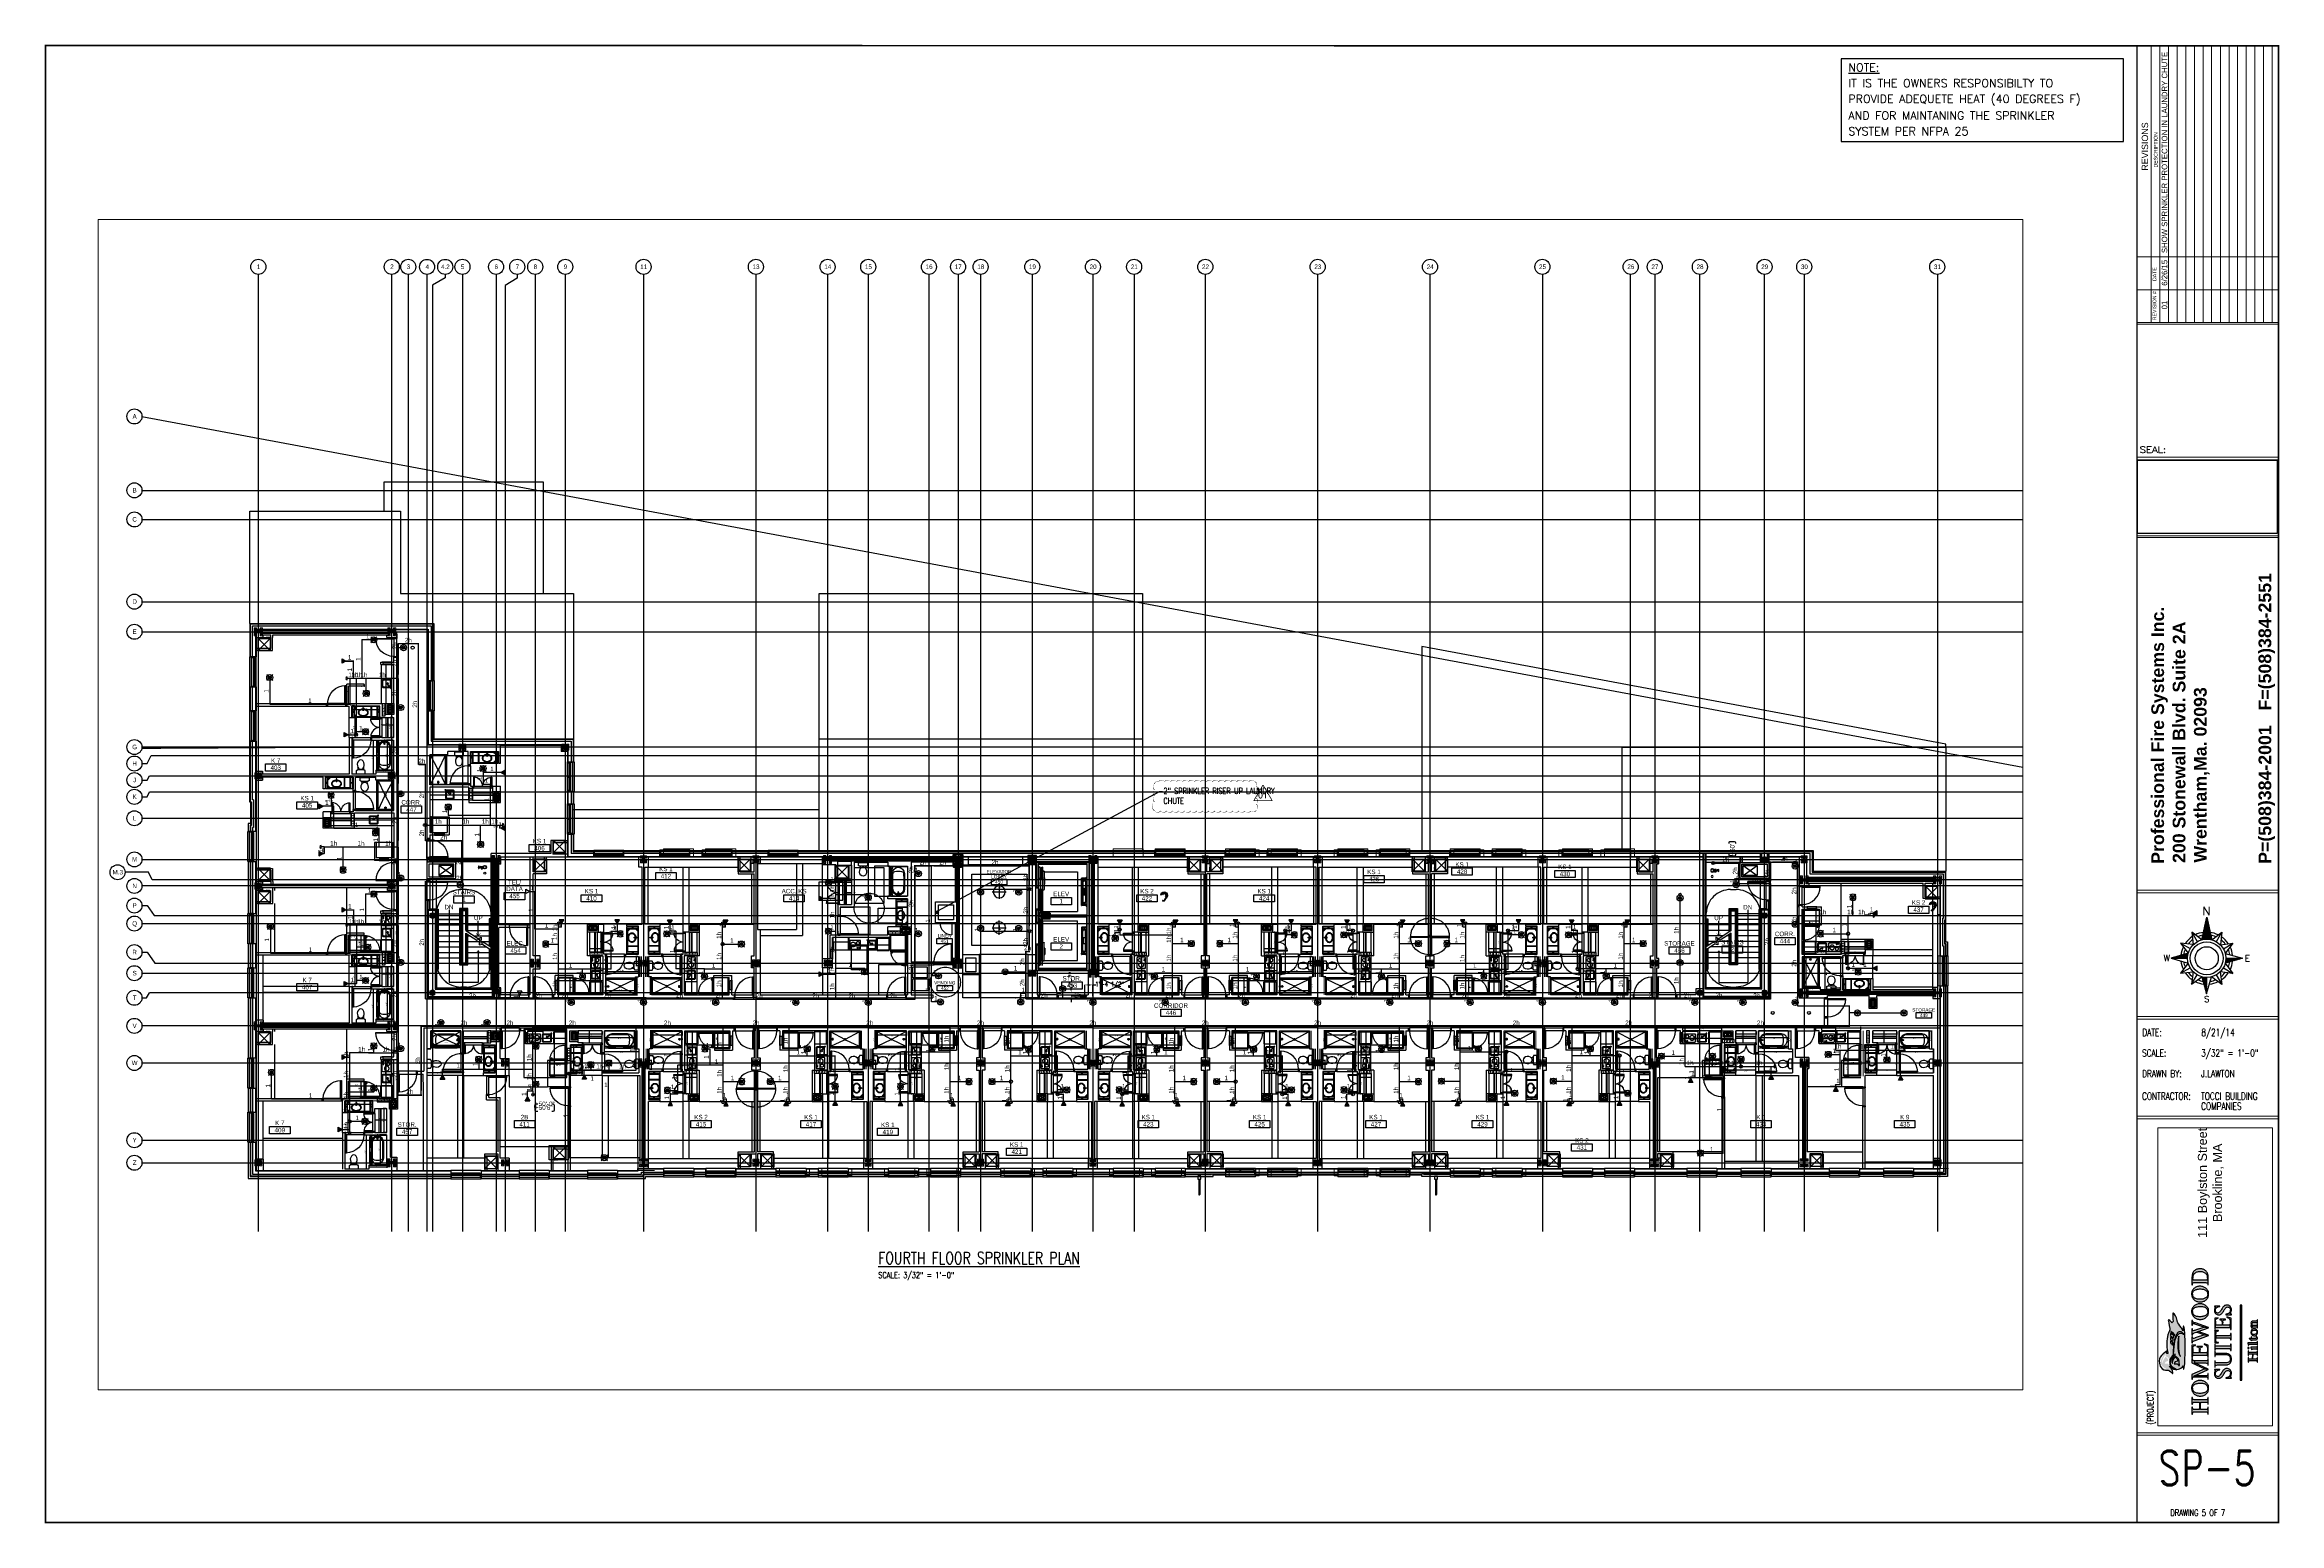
# Paper-space layout 'SP-5' of a CAD drawing. Header units: inches. Extents: x 0 to 34.8, y 0 to 23.
# The model-space entities are those that its viewports show. They can reach past a viewport. Long polylines and large blocks are cut down to what shows.
import ezdxf
from ezdxf.enums import TextEntityAlignment as Align
from ezdxf.xclip import XClip

# ---------------------------------------------------------------- set-up
doc = ezdxf.new("R2010")
doc.units = ezdxf.units.IN
doc.header["$MEASUREMENT"] = 0
doc.header["$XCLIPFRAME"] = 2
for name, pattern in [('CENTER2', [1.125, 0.75, -0.125, 0.125, -0.125]), ('DASHDOT2', [0.5, 0.25, -0.125, 0, -0.125]), ('HIDDEN2', [0.1875, 0.125, -0.0625]), ('PHANTOM2', [1.25, 0.625, -0.125, 0.125, -0.125, 0.125, -0.125])]:
    doc.linetypes.add(name, pattern=pattern)
for name, color, linetype, lineweight in [('A-Anno-Text', 7, 'Continuous', 25), ('A-Detl-Hatch', 1, 'Continuous', 18), ('A-Detl-Wide', 2, 'Continuous', 35), ('S-Detl-Hatch', 1, 'Continuous', 18), ('S-Detl-Wide', 3, 'Continuous', 35)]:
    doc.layers.add(name, color=color, linetype=linetype, lineweight=lineweight)
for name, color, linetype in [('A-Clng Mtd Light Fixture', 4, 'Continuous'), ('A-Door', 7, 'Continuous'), ('A-Door-Head', 8, 'Continuous'), ('A-Eqpm', 4, 'Continuous'), ('A-Eqpm-NIC', 5, 'DASHDOT2'), ('A-Flor-ADA', 8, 'PHANTOM2'), ('A-Flor-Case', 6, 'Continuous'), ('A-Flor-Case-Hidden', 8, 'HIDDEN2'), ('A-Flor-Evtr', 7, 'Continuous'), ('A-Flor-Hral', 7, 'Continuous'), ('A-Flor-Outline', 4, 'Continuous'), ('A-Flor-Ovhd', 1, 'HIDDEN2'), ('A-Flor-Pfix', 7, 'Continuous'), ('A-Flor-Soffit', 6, 'HIDDEN2'), ('A-Flor-Spcl', 5, 'Continuous'), ('A-Flor-Strs', 8, 'Continuous'), ('A-Flor-Wall Mtd Fixture', 7, 'Continuous'), ('A-Glaz', 7, 'Continuous'), ('A-Glaz-Sill', 8, 'Continuous'), ('A-Grid(SmallScale)', 11, 'CENTER2'), ('A-HVAC', 6, 'HIDDEN2'), ('A-Roof-Below', 1, 'Continuous'), ('A-Tag-Rm(Scale)', 7, 'Continuous'), ('A-Wall-Full', 7, 'Continuous'), ('A-Wall-Hatch', 15, 'Continuous'), ('A-Wall-Hatch Interior', 15, 'Continuous'), ('AS_BORDER', 7, 'Continuous'), ('AS_Text Line', 7, 'Continuous'), ('AS_TITLE', 7, 'Continuous'), ('DDIM', 2, 'Continuous'), ('details', 7, 'Continuous'), ('headdn', 7, 'Continuous'), ('HEIGHT', 7, 'Continuous'), ('PIPEBL', 4, 'Continuous'), ('PIPEHGT', 7, 'Continuous'), ('pipemn', 6, 'Continuous'), ('PIPESPC', 7, 'Continuous'), ('REVISION', 7, 'Continuous'), ('S-Grid-Iden', 7, 'Continuous'), ('spk-cap', 7, 'Continuous'), ('spk-details', 7, 'Continuous'), ('spk-pipedrop', 7, 'Continuous'), ('spk-piperise', 7, 'Continuous'), ('T1', 2, 'Continuous'), ('T2', 1, 'Continuous'), ('T3', 4, 'Continuous'), ('TIDYPIPE', 7, 'Continuous')]:
    doc.layers.add(name, color=color, linetype=linetype)
doc.layers.add('G-Anno-Nplt', color=140, linetype='Continuous', lineweight=18, plot=False)
doc.layers.add('Zoning Envelope', color=7, linetype='DASHDOT2', true_color=0xaa0061)
doc.layers.add('ZVIEW', color=1, linetype='Continuous', plot=False)
doc.styles.add('130451-00_X_TitleB$0$Arial_1', font='arial.ttf', dxfattribs={"height": 0.092206})
doc.styles.add('AAI', font='romans.shx', dxfattribs={"width": 1.15})
doc.styles.add('Arial_400', font='arial.ttf')
doc.styles.add('Arial_700', font='arialbd.ttf')
doc.styles.add('COMPLEX', font='COMPLEX')
doc.styles.add('G1DIM', font='arial.ttf')
doc.styles.add('INDEX2', font='ROMAND')
doc.styles.add('PDA1', font='ROMAND', dxfattribs={"width": 0.755})
doc.styles.add('PIPE', font='PIPE.SHX')
doc.styles.add('ROMAND', font='romand', dxfattribs={"height": 9})
doc.styles.add('ROMANS', font='ROMANS', dxfattribs={"height": 0.25})
doc.dimstyles.new('Aec-Arch-I-96', dxfattribs={"dimscale": 96, "dimtxt": 0.09375, "dimasz": 0.0625, "dimexe": 0.0625, "dimexo": 0.0625, "dimgap": 0.03125, "dimtad": 1, "dimdec": 3, "dimzin": 3, "dimdsep": 46, "dimlunit": 4, "dimtxsty": 'G1DIM', "dimblk": 'ARCHTICK', "dimcen": 0.09375, "dimclrt": 2, "dimazin": 2, "dimtfac": 0.75, "dimtdec": 3, "dimtix": 1, "dimtmove": 2, "dimatfit": 2, "dimldrblk": 'OPEN90', "dimfxl": 0.0625, "dimtolj": 1, "dimtzin": 0, "dimarcsym": 0})
doc.dimstyles.get("Standard").update_dxf_attribs({"dimtxt": 9, "dimasz": 6, "dimexe": 0.18, "dimexo": 0.0625, "dimgap": 0.09, "dimtad": 0, "dimdec": 1, "dimzin": 1, "dimdsep": 46, "dimlunit": 4, "dimtxsty": 'PDA1', "dimcen": 0.09, "dimadec": 0, "dimazin": 0, "dimtfac": 1, "dimtdec": 1, "dimtofl": 0, "dimtmove": 0, "dimatfit": 3, "dimfxl": 1, "dimfrac": 2, "dimtolj": 1, "dimtzin": 0, "dimarcsym": 0})
doc.dimstyles.new('STANDARD$7', dxfattribs={"dimtxt": 0.09375, "dimasz": 0.125, "dimexe": 0.125, "dimexo": 0.09375, "dimgap": 0.0625, "dimtad": 1, "dimdec": 6, "dimzin": 3, "dimdsep": 46, "dimlunit": 4, "dimtxsty": 'ROMANS', "dimcen": 0.09375, "dimadec": 0, "dimazin": 0, "dimtfac": 0.09375, "dimtdec": 0, "dimtofl": 0, "dimtmove": 0, "dimatfit": 3, "dimfxl": 1, "dimfrac": 2, "dimtolj": 1, "dimtzin": 3, "dimarcsym": 0})
picture_1 = doc.add_image_def('image1.jpg', size_in_pixel=(363, 190))
pattern_1 = [(45, (0, -4.865), (-1.591, 1.591), []), (45, (1.0607, -4.865), (-1.591, 1.591), [])]

# ---------------------------------------------------------------- blocks, each defined once
blk = doc.blocks.new('XZX')
at = {"layer": 'T1', "color": 7}
for p, q in [((135.7, 184.5), (138.2, 164)), ((152.2, 172.1), (135.7, 184.5)), ((152.2, 172.1), (160.4, 208.9)), ((160.4, 208.9), (168.4, 172.1)), ((168.4, 172.1), (185, 184.4)), ((185, 184.4), (182.5, 163.9)), ((130, 150), (102.1, 141.9)), ((117.7, 166.5), (130, 150)), ((138.2, 164), (117.7, 166.5)), ((182.5, 163.9), (203, 166.3)), ((203, 166.3), (190.5, 149.8)), ((190.5, 149.8), (218.5, 141.7)), ((102.1, 141.9), (130, 133.8)), ((130, 133.8), (117.6, 117.3)), ((117.6, 117.3), (138.1, 119.7)), ((138.1, 119.7), (135.5, 99.2)), ((135.5, 99.2), (152.1, 111.5)), ((152.1, 111.5), (160.1, 83.6)), ((160.1, 83.6), (168.3, 111.5)), ((184.8, 99.1), (168.3, 111.5)), ((202.9, 117.1), (182.4, 119.6)), ((182.4, 119.6), (184.8, 99.1)), ((218.5, 141.7), (190.5, 133.6)), ((190.5, 133.6), (202.9, 117.1))]:
    blk.add_line(p, q, dxfattribs=at)
blk.add_circle((160.3, 141.8), 31.3, dxfattribs=at)
at = {"layer": 'T2', "color": 7}
for p, q in [((135.7, 184.5), (144.7, 169)), ((176, 168.9), (185, 184.4)), ((117.7, 166.5), (133.2, 157.5)), ((187.4, 157.4), (203, 166.3)), ((102.1, 141.9), (128.9, 141.9)), ((117.6, 117.3), (133.1, 126.2)), ((135.5, 99.2), (144.5, 114.7)), ((160.1, 83.6), (160.2, 110.5)), ((175.9, 114.6), (184.8, 99.1)), ((187.4, 126.1), (202.9, 117.1)), ((191.6, 141.7), (218.5, 141.7))]:
    blk.add_line(p, q, dxfattribs=at)
for radius, start, end in [(42.5, 97.2972, 115.9487), (42.5, 63.8038, 82.4553), (42.5, 153.8038, 173.635), (38.1, 157.3058, 170.8223), (42.5, 123.8038, 145.9487), (38.1, 127.3058, 142.4467), (38.1, 99.7467, 112.4467), (38.1, 67.3058, 80.0058), (38.1, 37.3058, 52.4467), (42.5, 33.8038, 55.9487), (38.1, 8.9303, 22.4467), (42.5, 6.1175, 25.9487), (42.5, 186.1175, 205.9487), (38.1, 188.9303, 202.4467), (42.5, 214.2378, 236.3827), (38.1, 217.3058, 232.4467), (38.1, 307.3058, 322.4467), (42.5, 303.8038, 325.9487), (38.1, 337.3058, 350.8223), (42.5, 333.8038, 353.635), (42.5, 243.8038, 263.635), (38.1, 247.3058, 260.8223), (42.5, 276.1175, 295.9487), (38.1, 278.9303, 292.4467)]:
    blk.add_arc((160.3, 141.8), radius, start, end, dxfattribs=at)
at = {"layer": 'T3', "color": 7}
for p, q in [((152.3, 172.1), (165.5, 185.3)), ((152.4, 172.9), (165.4, 185.9)), ((152.6, 173.7), (165.3, 186.4)), ((152.8, 174.6), (165.2, 187)), ((153, 175.4), (165.1, 187.5)), ((153.2, 176.3), (164.9, 188.1)), ((153.2, 172.3), (165.7, 184.8)), ((153.3, 177.2), (164.8, 188.6)), ((153.5, 178), (164.7, 189.2)), ((153.7, 178.9), (164.6, 189.7)), ((153.9, 179.8), (164.5, 190.3)), ((154.1, 180.6), (164.3, 190.8)), ((154.1, 172.5), (165.8, 184.2)), ((154.3, 181.5), (164.2, 191.4)), ((154.5, 182.3), (164.1, 191.9)), ((154.7, 183.2), (164, 192.5)), ((154.9, 184.1), (163.9, 193)), ((154.9, 172.7), (165.9, 183.7)), ((155.1, 184.9), (163.7, 193.6)), ((155.3, 185.8), (163.6, 194.2)), ((155.5, 186.6), (163.5, 194.7)), ((155.6, 187.5), (163.4, 195.3)), ((155.7, 172.8), (166, 183.1)), ((155.8, 188.4), (163.3, 195.8)), ((156, 189.2), (163.1, 196.4)), ((156.2, 190.1), (163, 196.9)), ((156.4, 191), (162.9, 197.5)), ((156.5, 172.9), (166.1, 182.6)), ((156.6, 191.8), (162.8, 198)), ((156.8, 192.7), (162.7, 198.6)), ((157, 193.5), (162.6, 199.1)), ((157.2, 194.4), (162.4, 199.7)), ((157.4, 195.3), (162.3, 200.2)), ((157.6, 196.1), (162.2, 200.8)), ((157.8, 197), (162.1, 201.3)), ((157.9, 197.8), (162, 201.9)), ((158.1, 198.7), (161.8, 202.4)), ((158.3, 199.6), (161.7, 203)), ((158.5, 200.4), (161.6, 203.5)), ((158.7, 201.3), (161.5, 204.1)), ((158.9, 202.2), (161.4, 204.6)), ((159.1, 203), (161.2, 205.2)), ((159.3, 203.9), (161.1, 205.7)), ((159.5, 204.7), (161, 206.3)), ((159.7, 205.6), (160.9, 206.8)), ((159.9, 206.5), (160.8, 207.4)), ((160, 207.3), (160.6, 207.9)), ((160.2, 208.2), (160.5, 208.5)), ((112.1, 141.9), (116.1, 146)), ((112.7, 141.9), (117.1, 146.2)), ((113.4, 141.9), (118, 146.5)), ((114.1, 141.9), (118.9, 146.8)), ((114.7, 141.9), (119.9, 147.1)), ((115.4, 141.9), (120.8, 147.3)), ((116.1, 141.9), (121.8, 147.6)), ((116.7, 141.9), (122.7, 147.9)), ((117.4, 141.9), (123.7, 148.1)), ((118.1, 141.9), (124.6, 148.4)), ((118.7, 141.9), (125.5, 148.7)), ((119.4, 141.9), (126.5, 149)), ((120.1, 141.9), (127.4, 149.2)), ((120.7, 141.9), (128.4, 149.5)), ((121.4, 141.9), (129.3, 149.8)), ((122.1, 141.9), (130, 149.7)), ((122.8, 141.9), (129.7, 148.9)), ((123.4, 141.9), (129.5, 148)), ((124.1, 141.9), (129.4, 147.2)), ((124.8, 141.9), (129.3, 146.4)), ((157.2, 173), (166.3, 182)), ((157.9, 173.1), (166.4, 181.5)), ((158.7, 173.1), (166.5, 180.9)), ((159.4, 173.1), (166.6, 180.4)), ((160, 173.1), (166.7, 179.8)), ((160.7, 173.1), (166.9, 179.3)), ((161.4, 173.1), (167, 178.7)), ((162, 173.1), (167.1, 178.2)), ((162.6, 173), (167.2, 177.6)), ((163.3, 173), (167.3, 177.1)), ((163.9, 172.9), (167.5, 176.5)), ((164.5, 172.9), (167.6, 176)), ((165, 172.8), (167.7, 175.4)), ((165.6, 172.7), (167.8, 174.9)), ((166.2, 172.6), (167.9, 174.3)), ((166.7, 172.5), (168.1, 173.8)), ((167.3, 172.3), (168.2, 173.2)), ((167.8, 172.2), (168.3, 172.7)), ((168.4, 172.1), (168.4, 172.1)), ((102.7, 141.9), (102.9, 142.2)), ((103.4, 141.9), (103.9, 142.4)), ((104, 141.9), (104.8, 142.7)), ((104.7, 141.9), (105.8, 143)), ((105.4, 141.9), (106.7, 143.3)), ((106, 141.9), (107.6, 143.5)), ((106.7, 141.9), (108.6, 143.8)), ((107.4, 141.9), (109.5, 144.1)), ((108, 141.9), (110.5, 144.3)), ((108.7, 141.9), (111.4, 144.6)), ((109.4, 141.9), (112.4, 144.9)), ((110, 141.9), (113.3, 145.2)), ((110.7, 141.9), (114.2, 145.4)), ((111.4, 141.9), (115.2, 145.7)), ((125.4, 141.9), (129.2, 145.6)), ((126.1, 141.9), (129.1, 144.8)), ((126.8, 141.9), (129, 144.1)), ((127.4, 141.9), (129, 143.4)), ((128.1, 141.9), (128.9, 142.7)), ((128.8, 141.9), (128.9, 142)), ((152.2, 111), (152.6, 111.4)), ((152.4, 110.5), (153.2, 111.3)), ((152.5, 110), (153.7, 111.2)), ((152.7, 109.5), (154.3, 111)), ((152.8, 109), (154.8, 110.9)), ((153, 108.4), (155.4, 110.8)), ((153.1, 107.9), (156, 110.8)), ((153.3, 107.4), (156.6, 110.7)), ((153.4, 106.9), (157.2, 110.6)), ((153.6, 106.3), (157.8, 110.6)), ((153.7, 105.8), (158.4, 110.5)), ((153.9, 105.3), (159.1, 110.5)), ((154, 104.8), (159.7, 110.5)), ((154.2, 104.3), (160.2, 110.3)), ((154.3, 103.7), (160.2, 109.6)), ((190.6, 134), (198.3, 141.7)), ((190.8, 134.9), (197.7, 141.7)), ((191, 135.7), (197, 141.7)), ((191.1, 133.8), (199, 141.7)), ((191.2, 136.5), (196.3, 141.7)), ((191.3, 137.3), (195.7, 141.7)), ((191.4, 138.1), (195, 141.7)), ((191.5, 138.9), (194.3, 141.7)), ((191.5, 139.6), (193.7, 141.7)), ((191.6, 140.3), (193, 141.7)), ((191.6, 141), (192.3, 141.7)), ((191.6, 141.7), (191.7, 141.7)), ((192, 134.1), (199.7, 141.7)), ((193, 134.3), (200.3, 141.7)), ((193.9, 134.6), (201, 141.7)), ((194.8, 134.9), (201.7, 141.7)), ((195.8, 135.1), (202.4, 141.7)), ((196.7, 135.4), (203, 141.7)), ((197.7, 135.7), (203.7, 141.7)), ((198.6, 136), (204.4, 141.7)), ((199.6, 136.2), (205, 141.7)), ((200.5, 136.5), (205.7, 141.7)), ((201.4, 136.8), (206.4, 141.7)), ((202.4, 137), (207, 141.7)), ((203.3, 137.3), (207.7, 141.7)), ((204.3, 137.6), (208.4, 141.7)), ((205.2, 137.9), (209, 141.7)), ((206.1, 138.1), (209.7, 141.7)), ((207.1, 138.4), (210.4, 141.7)), ((208, 138.7), (211, 141.7)), ((209, 138.9), (211.7, 141.7)), ((209.9, 139.2), (212.4, 141.7)), ((210.9, 139.5), (213.1, 141.7)), ((211.8, 139.8), (213.7, 141.7)), ((212.7, 140), (214.4, 141.7)), ((213.7, 140.3), (215.1, 141.7)), ((214.6, 140.6), (215.7, 141.7)), ((215.6, 140.8), (216.4, 141.7)), ((216.5, 141.1), (217.1, 141.7)), ((217.4, 141.4), (217.7, 141.7)), ((218.4, 141.7), (218.4, 141.7)), ((154.5, 103.2), (160.2, 108.9)), ((154.6, 102.7), (160.2, 108.3)), ((154.8, 102.2), (160.2, 107.6)), ((154.9, 101.7), (160.2, 106.9)), ((155.1, 101.1), (160.2, 106.2)), ((155.2, 100.6), (160.2, 105.6)), ((155.4, 100.1), (160.2, 104.9)), ((155.5, 99.6), (160.2, 104.2)), ((155.7, 99.1), (160.2, 103.6)), ((155.8, 98.5), (160.2, 102.9)), ((156, 98), (160.2, 102.2)), ((156.1, 97.5), (160.2, 101.5)), ((156.3, 97), (160.2, 100.9)), ((156.4, 96.5), (160.2, 100.2)), ((156.6, 95.9), (160.2, 99.5)), ((156.7, 95.4), (160.2, 98.9)), ((156.9, 94.9), (160.2, 98.2)), ((157, 94.4), (160.2, 97.5)), ((157.2, 93.9), (160.2, 96.8)), ((157.3, 93.3), (160.2, 96.2)), ((157.5, 92.8), (160.2, 95.5)), ((157.6, 92.3), (160.2, 94.8)), ((157.8, 91.8), (160.2, 94.2)), ((157.9, 91.3), (160.2, 93.5)), ((158.1, 90.7), (160.2, 92.8)), ((158.2, 90.2), (160.2, 92.1)), ((158.4, 89.7), (160.2, 91.5)), ((158.5, 89.2), (160.2, 90.8)), ((158.7, 88.7), (160.2, 90.1)), ((158.8, 88.1), (160.1, 89.5)), ((159, 87.6), (160.1, 88.8)), ((159.1, 87.1), (160.1, 88.1)), ((159.3, 86.6), (160.1, 87.4)), ((159.4, 86.1), (160.1, 86.8)), ((159.6, 85.5), (160.1, 86.1)), ((159.7, 85), (160.1, 85.4)), ((159.9, 84.5), (160.1, 84.7)), ((160, 84), (160.1, 84.1))]:
    blk.add_line(p, q, dxfattribs=at)
for radius in [26.9, 18.8]:
    blk.add_circle((160.3, 141.8), radius, dxfattribs=at)
at = {"layer": 'T2', "color": 7, "style": 'COMPLEX'}
for s, height, p in [('N', 14, (159.9, 218.9)), ('W', 10, (95.3, 142.1)), ('E', 10, (226.7, 141.7)), ('S', 10, (160.4, 75))]:
    blk.add_text(s, height=height, dxfattribs=at).set_placement(p, align=Align.MIDDLE_CENTER)
blk = doc.blocks.new('HHHHHHHGGGGGGGG')
at = {"layer": 'details'}
blk.add_lwpolyline([(32.411, 26.993), (36.808, 26.993), (36.808, 28.277), (32.411, 28.277)], close=True, dxfattribs=at)
at = {"layer": 'details', "style": 'INDEX2'}
for s, height, p in [('%%uNOTE:', 0.1266, (32.524, 28.082)), ('IT IS THE OWNERS RESPONSIBILTY TO ', 0.12656, (32.524, 27.837)), ('PROVIDE ADEQUETE HEAT (40 DEGREES F)', 0.12656, (32.524, 27.592)), ('AND FOR MAINTANING THE SPRINKLER ', 0.12656, (32.524, 27.332)), ('SYSTEM PER NFPA 25', 0.12656, (32.524, 27.087))]:
    blk.add_text(s, height=height, dxfattribs=at).set_placement(p)
blk = doc.blocks.new('Otis Elev. Gen 2')
at = {"layer": 'A-Flor-Evtr'}
for p, q in [((-71.9, 13), (-75.9, 13)), ((-75.9, 12.3), (-75.9, 13)), ((-75.9, 12.3), (-75.5, 12)), ((-75.5, 12), (-74.8, 12)), ((-74.6, 11.9), (-74.1, 11.5)), ((-73.7, 12.6), (-74.1, 12.2)), ((-74.1, 12.2), (-74.1, 3.6)), ((-74.1, 3.6), (-73.7, 3.2)), ((-74.1, 3), (-74.1, 3.6)), ((-19.6, 3.1), (-74.1, 3.1)), ((-58.6, 3), (-74.1, 3)), ((-73.7, 12.6), (-71.7, 12.6)), ((-73.7, 3.2), (-72, 3.2)), ((-72, 4.5), (-71.7, 4.5)), ((-72, 3.2), (-72, 4.5)), ((-72, 4.2), (-21.6, 4.2)), ((-71.9, 12.6), (-71.9, 13)), ((-71.7, 10.2), (-71.7, 12.6)), ((-71.7, 6.8), (-71.7, 10.2)), ((-71.7, 4.5), (-71.7, 6.8)), ((-71.6, 10.2), (-71.5, 10.2)), ((-71.5, 6.7), (-71.6, 6.7)), ((-71.5, 4.3), (-69.9, 4.3)), ((-71.4, 10.1), (-71.2, 8.8)), ((-71.2, 8.2), (-71.4, 6.8)), ((-71.1, 8.7), (-70.7, 8.7)), ((-70.7, 8.3), (-71.1, 8.3)), ((-70.7, 8.7), (-70.6, 8.8)), ((-70.6, 8.2), (-70.7, 8.3)), ((-70.6, 8.8), (-69.3, 8.8)), ((-69.3, 8.2), (-70.6, 8.2)), ((-70.2, 9.2), (-69.1, 9.2)), ((-70.2, 9.1), (-70.2, 9.2)), ((-70.2, 9.1), (-69.1, 9.1)), ((-69.1, 7.9), (-70.2, 7.9)), ((-70.2, 7.9), (-70.2, 7.8)), ((-69.1, 7.8), (-70.2, 7.8)), ((-70.1, 9.1), (-69.2, 9.1)), ((-70.1, 8.9), (-70.1, 9.1)), ((-69.2, 8.9), (-70.1, 8.9)), ((-70.1, 8.9), (-70.1, 8.8)), ((-69.3, 8.8), (-70.1, 8.8)), ((-70.1, 8.2), (-69.3, 8.2)), ((-70.1, 8.1), (-70.1, 8.2)), ((-70.1, 8.1), (-69.2, 8.1)), ((-70.1, 7.9), (-70.1, 8.1)), ((-69.2, 7.9), (-70.1, 7.9)), ((-69.9, 9.1), (-69.9, 9.1)), ((-69.9, 7.9), (-69.9, 7.9)), ((-69.9, 4.2), (-69.9, 4.3)), ((-69.5, 9.1), (-69.5, 9.1)), ((-69.5, 7.9), (-69.5, 7.9)), ((-69.2, 9), (-69.3, 8.8)), ((-69.3, 8.8), (-69.2, 8.8)), ((-69.2, 8), (-69.3, 8.2)), ((-69.2, 8.2), (-69.3, 8.2)), ((-69.2, 8.8), (-69, 8.9)), ((-69.2, 8.8), (-69.2, 8.2)), ((-69.2, 8.2), (-69.2, 8.8)), ((-69, 8.1), (-69.2, 8.2)), ((-69.1, 8.2), (-69.1, 8.8)), ((-69, 10.5), (-68.8, 10.5)), ((-69, 10.5), (-69, 9.2)), ((-69, 9), (-69, 8)), ((-69, 8.9), (-69, 8.1)), ((-69, 6.5), (-69, 7.8)), ((-69, 6.5), (-68.8, 6.5)), ((-68.8, 11), (-68.8, 6)), ((-68.7, 11), (-68.7, 6)), ((-68.6, 11.4), (-52.1, 11.4)), ((-68.6, 11.4), (-68.6, 11.2)), ((-67.4, 11.2), (-68.6, 11.2)), ((-68.6, 11.2), (-68.6, 11.2)), ((-67.4, 11.1), (-68.6, 11.1)), ((-68.6, 10.8), (-68.6, 11.1)), ((-68.6, 10.8), (-68.5, 10.8)), ((-68.6, 9.9), (-68.6, 10.8)), ((-68.6, 7.7), (-68.6, 9.2)), ((-68.6, 5.9), (-68.6, 7)), ((-68.5, 5.9), (-68.6, 5.9)), ((-68.6, 5.8), (-52.1, 5.8)), ((-68.6, 5.8), (-68.6, 5.6)), ((-68.6, 5.6), (-52.1, 5.6)), ((-68.5, 10.9), (-68.5, 9.9)), ((-68.5, 9.2), (-68.5, 7.7)), ((-68.5, 7), (-68.5, 6)), ((-67.7, 6), (-66.6, 6)), ((-66.6, 5.9), (-67.6, 5.9)), ((-67.4, 11.2), (-52.1, 11.2)), ((-67.4, 11.1), (-64.7, 11.1)), ((-53.4, 11.8), (-66.6, 11.8)), ((-66.6, 11.8), (-66.6, 11.4)), ((-66.6, 5.8), (-66.6, 6)), ((-66.6, 5.2), (-66.6, 5.6)), ((-66.6, 5.2), (-53.4, 5.2)), ((-53.8, 5.9), (-52.5, 5.9)), ((-53.8, 5.8), (-53.8, 5.9)), ((-19.6, 3), (-53.6, 3)), ((-53, 10.3), (-53.3, 10)), ((-53.3, 10), (-53.3, 7)), ((-53.3, 7), (-53, 6.7)), ((-40.7, 10.3), (-53, 10.3)), ((-53, 6.7), (-40.7, 6.7)), ((-49.1, 11.8), (-52.7, 11.8)), ((-52.7, 5.2), (-49.1, 5.2)), ((-52.3, 6.1), (-52.3, 6.7)), ((-41.6, 11.5), (-52.1, 11.5)), ((-52.1, 10.7), (-52.1, 11.5)), ((-52.1, 10.3), (-52.1, 10.9)), ((-41.6, 10.7), (-52.1, 10.7)), ((-52.1, 10.5), (-52.1, 10.3)), ((-52.1, 6.1), (-52.1, 6.7)), ((-52.1, 6.7), (-52.1, 6.5)), ((-52.1, 6.3), (-41.6, 6.3)), ((-52.1, 6.3), (-52.1, 5.5)), ((-52.1, 5.5), (-41.6, 5.5)), ((-52, 10.6), (-51.9, 10.6)), ((-52, 6.4), (-51.9, 6.4)), ((-51.9, 10.5), (-51.9, 10.3)), ((-51.9, 6.7), (-51.9, 6.5)), ((-49.5, 10.5), (-49.5, 10.3)), ((-49.5, 6.7), (-49.5, 6.5)), ((-49.4, 10.6), (-49.4, 10.6)), ((-49.4, 6.4), (-49.4, 6.4)), ((-49.3, 10.5), (-49.3, 10.3)), ((-49.3, 6.7), (-49.3, 6.5)), ((-49.1, 11.8), (-49.1, 11.5)), ((-49.1, 5.2), (-49.1, 5.5)), ((-46.9, 10.6), (-46.8, 10.6)), ((-46.9, 10.5), (-46.9, 10.3)), ((-46.9, 6.7), (-46.9, 6.5)), ((-46.9, 6.4), (-46.8, 6.4)), ((-46.7, 10.5), (-46.7, 10.3)), ((-46.7, 6.7), (-46.7, 6.5)), ((-41, 11.8), (-44.6, 11.8)), ((-44.6, 11.8), (-44.6, 11.5)), ((-44.6, 5.2), (-44.6, 5.5)), ((-44.6, 5.2), (-41, 5.2)), ((-44.4, 10.5), (-44.4, 10.3)), ((-44.4, 6.7), (-44.4, 6.5)), ((-44.3, 10.6), (-44.2, 10.6)), ((-44.3, 6.4), (-44.2, 6.4)), ((-44.2, 10.5), (-44.2, 10.3)), ((-44.2, 6.7), (-44.2, 6.5)), ((-41.8, 10.6), (-41.7, 10.6)), ((-41.8, 10.5), (-41.8, 10.3)), ((-41.8, 6.7), (-41.8, 6.5)), ((-41.8, 6.4), (-41.7, 6.4)), ((-41.6, 10.7), (-41.6, 11.5)), ((-41.6, 11.4), (-25.1, 11.4)), ((-41.6, 11.2), (-26.2, 11.2)), ((-41.6, 10.9), (-41.6, 10.3)), ((-41.6, 10.5), (-41.6, 10.3)), ((-41.6, 6.7), (-41.6, 6.5)), ((-41.6, 6.7), (-41.6, 6.1)), ((-41.6, 6.3), (-41.6, 5.5)), ((-41.6, 5.8), (-25.1, 5.8)), ((-41.6, 5.6), (-25.1, 5.6)), ((-40.4, 10), (-40.7, 10.3)), ((-40.7, 6.7), (-40.4, 7)), ((-40.4, 7), (-40.4, 10)), ((-27.1, 11.8), (-40.2, 11.8)), ((-40.2, 5.2), (-27.1, 5.2)), ((-26.2, 5.9), (-27.9, 5.9)), ((-27.1, 11.8), (-27.1, 11.4)), ((-27.1, 11.2), (-27.1, 11)), ((-26, 11.1), (-27.1, 11.1)), ((-26, 11), (-27.1, 11)), ((-27.1, 5.2), (-27.1, 5.6)), ((-25.1, 11.2), (-26.2, 11.2)), ((-26.2, 11.2), (-26.2, 11.1)), ((-25.1, 11.1), (-26.2, 11.1)), ((-26.2, 5.9), (-25.1, 5.9)), ((-25.3, 6), (-25.1, 6)), ((-25.1, 11.1), (-25.2, 11.1)), ((-25.2, 9.9), (-25.2, 11)), ((-25.2, 7.7), (-25.2, 9.2)), ((-25.2, 6), (-25.2, 7)), ((-25.1, 11.4), (-25.1, 11.2)), ((-25.1, 11.2), (-25.1, 11.2)), ((-25.1, 9.9), (-25.1, 11.1)), ((-25.1, 7.7), (-25.1, 9.2)), ((-25.1, 6.2), (-25.1, 7)), ((-25.1, 5.8), (-25.1, 5.6)), ((-25, 6), (-25, 11)), ((-24.8, 6), (-24.8, 11)), ((-24.7, 10.5), (-24.8, 10.5)), ((-24.7, 6.5), (-24.8, 6.5)), ((-24.7, 10.5), (-24.7, 9.2)), ((-24.7, 8), (-24.7, 9)), ((-24.7, 8.1), (-24.7, 8.9)), ((-24.7, 6.5), (-24.7, 7.8)), ((-24.6, 9.2), (-23.5, 9.2)), ((-24.6, 9.1), (-23.5, 9.1)), ((-24.6, 8.9), (-24.5, 8.8)), ((-24.6, 8.1), (-24.5, 8.2)), ((-23.5, 7.9), (-24.6, 7.9)), ((-23.5, 7.8), (-24.6, 7.8)), ((-24.5, 9.1), (-23.5, 9.1)), ((-24.5, 9), (-24.4, 8.8)), ((-24.5, 8.8), (-24.5, 8.2)), ((-24.5, 8.8), (-24.5, 8.2)), ((-24.5, 8), (-24.4, 8.2)), ((-23.5, 7.9), (-24.5, 7.9)), ((-23.5, 8.9), (-24.4, 8.9)), ((-23.6, 8.8), (-24.4, 8.8)), ((-24.4, 8.8), (-23.1, 8.8)), ((-24.4, 8.8), (-24.4, 8.8)), ((-24.4, 8.2), (-24.4, 8.8)), ((-24.4, 8.2), (-24.4, 8.2)), ((-23.1, 8.2), (-24.4, 8.2)), ((-24.4, 8.2), (-23.6, 8.2)), ((-24.4, 8.1), (-23.5, 8.1)), ((-24.2, 9.1), (-24.2, 9.1)), ((-24.2, 7.9), (-24.2, 7.9)), ((-23.8, 9.1), (-23.8, 9.1)), ((-23.8, 7.9), (-23.8, 7.9)), ((-22.2, 4.3), (-23.8, 4.3)), ((-23.8, 4.2), (-23.8, 4.3)), ((-23.5, 8.9), (-23.6, 8.8)), ((-23.5, 8.1), (-23.6, 8.2)), ((-23.5, 9.1), (-23.5, 9.2)), ((-23.5, 9.1), (-23.5, 8.9)), ((-23.5, 8.1), (-23.5, 7.9)), ((-23.5, 7.9), (-23.5, 7.8)), ((-23.1, 8.8), (-23, 8.7)), ((-23, 8.3), (-23.1, 8.2)), ((-23, 8.7), (-22.5, 8.7)), ((-22.5, 8.3), (-23, 8.3)), ((-22.4, 8.8), (-22.3, 10.1)), ((-22.3, 6.8), (-22.4, 8.2)), ((-22.2, 10.2), (-22, 10.2)), ((-22, 6.7), (-22.2, 6.7)), ((-19.9, 12.6), (-22, 12.6)), ((-22, 12.6), (-22, 10.2)), ((-22, 10.2), (-22, 6.8)), ((-22, 6.8), (-22, 4.5)), ((-22, 4.5), (-21.6, 4.5)), ((-21.8, 13), (-17.8, 13)), ((-21.8, 12.6), (-21.8, 13)), ((-21.6, 4.2), (-21.6, 4.5)), ((-21.6, 3.2), (-21.6, 4.5)), ((-19.9, 3.2), (-21.6, 3.2)), ((-19.6, 12.2), (-19.9, 12.6)), ((-19.6, 12.2), (-19.6, 3.6)), ((-19.1, 11.9), (-19.6, 11.5)), ((-19.6, 3), (-19.6, 3.6)), ((-18.1, 12), (-18.8, 12)), ((-17.8, 12.3), (-18.1, 12)), ((-17.8, 12.3), (-17.8, 13)), ((-86.2, -71.4), (-86.2, -5.2)), ((-86.2, -5.2), (-7.5, -5.2)), ((-7.5, -74.6), (-7.5, -5.2)), ((-97.6, -82.9), (-97.6, -83)), ((-97.6, -82.9), (-95.9, -82.9)), ((-96, -74.6), (-96, -75.5)), ((-96, -74.6), (-5.3, -74.6)), ((-96, -75.5), (-95.7, -75.8)), ((-95.8, -76), (-95.8, -75.7)), ((-73.4, -76), (-95.8, -76)), ((-92.6, -75.8), (-95.7, -75.8)), ((-95.7, -82.7), (-95.7, -79.3)), ((-95.7, -79.3), (-95.6, -79.3)), ((-95.6, -79.3), (-95.6, -82.7)), ((-95.5, -79.7), (-95.6, -79.7)), ((-95.6, -79.8), (-95.5, -79.8)), ((-95.5, -79.7), (-95.5, -82.3)), ((-95.3, -79.5), (-95.3, -79.5)), ((-95.3, -79.5), (-95.1, -79.5)), ((-95.3, -79.5), (-73.4, -79.5)), ((-73.4, -82.5), (-95.3, -82.5)), ((-93.8, -82.6), (-95.3, -82.6)), ((-95.1, -79.5), (-95.1, -79.6)), ((-95.1, -79.6), (-95.1, -82.5)), ((-73.4, -79.6), (-95.1, -79.6)), ((-94, -77), (-94, -76)), ((-94, -77), (-93.9, -77)), ((-93.9, -77), (-93.9, -76)), ((-93.8, -82.6), (-93.8, -82.5)), ((-92.6, -75.8), (-92.5, -75.7)), ((-92.5, -75.7), (-92.4, -75.8)), ((-88, -71.4), (-88, -74.6)), ((-88, -71.4), (-50.9, -71.4)), ((-88, -76), (-88, -76.4)), ((-88, -76.4), (-86, -76.4)), ((-87.3, -71.4), (-87.3, -74.6)), ((-86, -78.2), (-86, -76)), ((-86, -76), (-86, -78.4)), ((-86, -78.2), (-86, -78.2)), ((-86, -78.4), (-73.4, -78.4)), ((-74.5, -71.3), (-74.5, -70.4)), ((-74.5, -71.3), (-74.5, -70.4)), ((-74.4, -70.3), (-74.4, -70.3)), ((-74.4, -71.4), (-74.4, -70.3)), ((-62, -70.3), (-74.4, -70.3)), ((-73.7, -71.4), (-74.4, -71.4)), ((-74.4, -71.4), (-62, -71.4)), ((-73.7, -71.4), (-73.7, -71.4)), ((-73.4, -75.1), (-73.4, -78.4)), ((-73.4, -75.1), (-4.9, -75.1)), ((-4.9, -78.4), (-73.4, -78.4)), ((-73.4, -79.4), (-73.4, -82.7)), ((-73.4, -79.4), (-4.9, -79.4)), ((-4.9, -82.7), (-73.4, -82.7)), ((-61.4, -79.4), (-66.4, -79.4)), ((-62, -70.3), (-62, -70.3)), ((-62, -71.4), (-62, -70.3)), ((-61.9, -70.4), (-61.9, -71.3)), ((-51.5, -75.1), (-52, -76.4)), ((-52, -76.4), (-8, -76.4)), ((-52, -81.4), (-52, -82.7)), ((-8, -81.4), (-52, -81.4)), ((-8, -75.1), (-51.5, -75.1)), ((-50.8, -74.6), (-50.8, -71.5)), ((-8, -76.4), (-8, -75.1)), ((-5.5, -76), (-8, -76)), ((-8, -82.7), (-8, -81.4)), ((-7.8, -76), (-7.8, -77.4)), ((-7.7, -76), (-7.7, -77.4)), ((-7.6, -77.5), (-6, -77.5)), ((-7.6, -77.5), (-6, -77.5)), ((-6, -76.1), (-6, -76.1)), ((-6, -76.1), (-6, -76.4)), ((-6, -76.1), (-6, -76.4)), ((-5.9, -76), (-5.9, -76.1)), ((-5.9, -77.4), (-5.9, -76.1)), ((-5.9, -77.4), (-5.9, -76.1)), ((-5.8, -77.2), (-5.9, -77.2)), ((-5.8, -76), (-5.8, -77.2)), ((-5.8, -77.2), (-5.4, -77.2)), ((-5.5, -75.8), (-5.3, -75.5)), ((-5.5, -76), (-5.5, -75.7)), ((-5.2, -77), (-5.4, -77.2)), ((-5.3, -74.6), (-5.3, -75.5)), ((-5.2, -77), (-5.2, -75.1)), ((-5.1, -82.6), (-5.1, -82.5)), ((-3.6, -82.6), (-5.1, -82.6)), ((-4.9, -75.1), (-4.9, -78.4)), ((-4.9, -79.4), (-4.9, -82.7)), ((-4.9, -79.5), (-3.6, -79.5)), ((-3.8, -79.6), (-4.9, -79.6)), ((-3.6, -82.5), (-4.9, -82.5)), ((-3.6, -79.5), (-3.8, -79.5)), ((-3.8, -79.5), (-3.8, -79.6)), ((-3.8, -79.6), (-3.8, -82.5)), ((-3.7, -59.5), (-3.7, -76)), ((-3.7, -59.5), (1.3, -59.5)), ((-3.7, -60), (1.3, -60)), ((-3.7, -76.5), (-3.7, -76)), ((-2.7, -76), (-3.7, -76)), ((-2.7, -76.5), (-3.7, -76.5)), ((-3.6, -79.5), (-3.6, -79.5)), ((-3.4, -79.7), (-3.3, -79.7)), ((-3.4, -79.7), (-3.4, -82.3)), ((-3.3, -79.8), (-3.4, -79.8)), ((-3.2, -79.3), (-3.3, -79.3)), ((-3.3, -82.7), (-3.3, -79.3)), ((-3.2, -76.5), (-3.2, -59.5)), ((-3.2, -79.3), (-3.2, -82.7)), ((-3, -82.9), (-1.3, -82.9)), ((-2.7, -59.5), (-2.7, -76)), ((-2.7, -76.5), (-2.7, -76)), ((-2.7, -76), (1.3, -76)), ((-2.7, -76.5), (1.3, -76.5)), ((-1.3, -82.9), (-1.3, -83)), ((1.3, -59.5), (1.3, -60)), ((1.3, -76), (1.3, -76.5))]:
    blk.add_line(p, q, dxfattribs=at)
at = {"layer": 'A-Flor-Evtr', "linetype": 'HIDDEN2'}
blk.add_line((0, 13.5), (0, -83), dxfattribs=at)
at = {"layer": 'A-Flor-Evtr'}
for centre, radius, start, end in [((-74.8, 11.6), 0.394, 45, 90), ((-71.5, 4.5), 0.365, 180, 270), ((-71.6, 10.2), 0.0394, 90, 180), ((-71.6, 6.8), 0.0394, 180, 270), ((-71.5, 4.5), 0.197, 180, 270), ((-71.5, 10.1), 0.118, 4.6316, 90), ((-71.5, 6.9), 0.118, 270, 355.3684), ((-71.1, 8.8), 0.126, 184.6316, 270), ((-71.1, 8.2), 0.126, 90, 175.3684), ((-69.2, 8.9), 0.19, 0, 90), ((-69.2, 8.9), 0.125, 0, 90), ((-69.2, 8.1), 0.19, 270, 0), ((-69.2, 8.1), 0.125, 270, 0), ((-69.1, 9), 0.238, 0, 90), ((-69.1, 9), 0.118, 0, 90), ((-69.1, 8), 0.238, 270, 0), ((-69.1, 8), 0.118, 270, 0), ((-68.6, 11), 0.241, 90, 180), ((-68.6, 6), 0.241, 180, 270), ((-68.6, 11), 0.118, 90, 180), ((-68.6, 6), 0.118, 180, 270), ((-52.5, 10.9), 0.376, 0, 90), ((-52.5, 6.1), 0.376, 270, 0), ((-52.5, 6.1), 0.197, 270, 0), ((-52, 10.5), 0.0591, 90, 180), ((-52, 6.5), 0.0591, 180, 270), ((-51.9, 10.5), 0.0591, 360, 90), ((-51.8, 10.5), 0.0591, 180, 273.6144), ((-51.8, 6.5), 0.0591, 86.3856, 180), ((-51.9, 6.5), 0.0591, 270, 0), ((-50.7, -7.3), 17.7, 86.3856, 93.6144), ((-50.7, 24.2), 17.7, 266.3856, 273.6144), ((-49.6, 10.5), 0.0591, 266.3856, 360), ((-49.6, 6.5), 0.0591, 0, 93.6144), ((-49.4, 10.5), 0.0591, 90, 180), ((-49.4, 6.5), 0.0591, 180, 270), ((-49.4, 10.5), 0.0591, 360, 90), ((-49.4, 6.5), 0.0591, 270, 0), ((-49.2, 10.5), 0.0591, 180, 273.6144), ((-49.2, 6.5), 0.0591, 86.3856, 180), ((-48.1, -7.3), 17.7, 86.3856, 93.6144), ((-48.1, 24.2), 17.7, 266.3856, 273.6144), ((-47, 10.5), 0.0591, 266.3856, 360), ((-47, 6.5), 0.0591, 0, 93.6144), ((-46.9, 10.5), 0.0591, 90, 180), ((-46.9, 6.5), 0.0591, 180, 270), ((-46.8, 10.5), 0.0591, 360, 90), ((-46.8, 6.5), 0.0591, 270, 0), ((-46.7, 10.5), 0.0591, 180, 273.6144), ((-45.6, -7.3), 17.7, 86.3856, 93.6144), ((-45.6, 24.2), 17.7, 266.3856, 273.6144), ((-46.7, 6.5), 0.0591, 86.3856, 180), ((-44.3, 10.5), 0.0591, 90, 180), ((-44.4, 10.5), 0.0591, 266.3856, 360), ((-44.4, 6.5), 0.0591, 0, 93.6144), ((-44.3, 6.5), 0.0591, 180, 270), ((-44.2, 10.5), 0.0591, 360, 90), ((-44.1, 10.5), 0.0591, 180, 273.6144), ((-44.1, 6.5), 0.0591, 86.3856, 180), ((-44.2, 6.5), 0.0591, 270, 0), ((-43, -7.3), 17.7, 86.3856, 93.6144), ((-43, 24.2), 17.7, 266.3856, 273.6144), ((-41.9, 10.5), 0.0591, 266.3856, 360), ((-41.9, 6.5), 0.0591, 0, 93.6144), ((-41.8, 10.5), 0.0591, 90, 180), ((-41.8, 6.5), 0.0591, 180, 270), ((-41.7, 10.5), 0.0591, 360, 90), ((-41.7, 6.5), 0.0591, 270, 0), ((-41.2, 10.9), 0.376, 90, 180), ((-41.2, 6.1), 0.376, 180, 270), ((-25.1, 11), 0.241, 0, 90), ((-25.1, 11), 0.118, 0, 90), ((-25.1, 6), 0.241, 270, 0), ((-25.1, 6), 0.118, 270, 0), ((-24.6, 9), 0.238, 90, 180), ((-24.6, 8), 0.238, 180, 270), ((-24.5, 8.9), 0.19, 90, 180), ((-24.6, 9), 0.118, 90, 180), ((-24.5, 8.1), 0.19, 180, 270), ((-24.6, 8), 0.118, 180, 270), ((-24.5, 8.9), 0.125, 90, 180), ((-24.5, 8.1), 0.125, 180, 270), ((-22.5, 8.8), 0.126, 270, 355.3684), ((-22.5, 8.2), 0.126, 4.6316, 90), ((-22.2, 10.1), 0.118, 90, 175.3684), ((-22.2, 6.9), 0.118, 184.6316, 270), ((-22.2, 4.5), 0.365, 270, 0), ((-22.2, 4.5), 0.197, 270, 0), ((-22, 10.2), 0.0394, 0, 90), ((-22, 6.8), 0.0394, 270, 0), ((-18.8, 11.6), 0.394, 90, 135), ((-95.9, -82.7), 0.315, 270, 0), ((-95.9, -82.7), 0.197, 270, 0), ((-95.3, -79.7), 0.276, 90, 180), ((-95.3, -82.3), 0.276, 180, 270), ((-95.3, -79.7), 0.197, 90, 180), ((-95.3, -82.3), 0.197, 180, 270), ((-74.4, -70.4), 0.119, 90, 180), ((-74.4, -70.4), 0.0591, 90, 180), ((-74.4, -71.3), 0.119, 180, 270), ((-74.4, -71.3), 0.0591, 180, 270), ((-62, -70.4), 0.119, 0, 90), ((-62, -71.3), 0.119, 270, 0), ((-50.9, -71.5), 0.111, 0, 90), ((-7.6, -77.4), 0.111, 180, 270), ((-7.6, -77.4), 0.063, 180, 270), ((-6, -76.1), 0.0886, 0, 180), ((-6, -76.1), 0.0408, 0, 180), ((-6, -77.4), 0.111, 270, 0), ((-6, -77.4), 0.063, 270, 0), ((-6, -76), 0.133, 303.3328, 318.0445), ((-3.6, -79.7), 0.276, 0, 90), ((-3.6, -79.7), 0.197, 0, 90), ((-3.6, -82.3), 0.276, 270, 0), ((-3.6, -82.3), 0.197, 270, 0), ((-3, -82.7), 0.315, 180, 270), ((-3, -82.7), 0.197, 180, 270)]:
    blk.add_arc(centre, radius, start, end, dxfattribs=at)
at = {"layer": 'A-Wall-Full'}
for p, q in [((-102, -83), (-102, 13.5)), ((-102, 13.5), (2, 13.5)), ((-54, -83), (-102, -83)), ((-54, -83), (-54, -88.2)), ((2, -83), (-12, -83)), ((-12, -83), (-12, -88.2))]:
    blk.add_line(p, q, dxfattribs=at)
blk = doc.blocks.new('Elev-otis gen2')
at = {"layer": 'A-Wall-Full'}
for points in [[(57.25, -109), (4, -109), (4, -2), (222.5, -2), (222.5, -109), (169.25, -109)], [(127.25, -109), (99.25, -109)]]:
    blk.add_lwpolyline(points, dxfattribs=at)
at = {"layer": 'A-Wall-Hatch Interior'}
for p, q in [((4.625, -108.375), (4.625, -2.625)), ((4.625, -2.625), (221.875, -2.625)), ((218.25, -6.25), (8.25, -6.25)), ((8.25, -6.25), (8.25, -104.75)), ((218.25, -104.75), (218.25, -6.25)), ((221.875, -2.625), (221.875, -108.375)), ((56.625, -108.375), (4.625, -108.375)), ((8.25, -104.75), (56.625, -104.75)), ((56.625, -108.375), (56.625, -103.75)), ((99.875, -104.75), (126.625, -104.75)), ((169.875, -108.375), (169.875, -103.75)), ((169.875, -104.75), (218.25, -104.75)), ((221.875, -108.375), (169.875, -108.375))]:
    blk.add_line(p, q, dxfattribs=at)
for points in [[(56, -104.75), (56, -107.75), (5.25, -107.75), (5.25, -3.25), (221.25, -3.25), (221.25, -107.75), (170.5, -107.75), (170.5, -104.75)], [(126.625, -103.75), (126.625, -108.375), (99.875, -108.375), (99.875, -103.75)], [(126, -104.75), (126, -107.75), (100.5, -107.75), (100.5, -104.75)]]:
    blk.add_lwpolyline(points, dxfattribs=at)
blk.add_blockref('Otis Elev. Gen 2', (111.25, -20.758))
at = {"xscale": -1}
blk.add_blockref('Otis Elev. Gen 2', (115.25, -20.758), dxfattribs=at)
blk = doc.blocks.new('EXTERIOR WINDOW')
at = {"layer": 'A-Glaz'}
for p, q in [((3829.8, -10349.7), (3856.3, -10349.7)), ((3829.8, -10350.7), (3856.3, -10350.7)), ((3829.8, -10351.7), (3884.8, -10351.7)), ((3858.3, -10349.7), (3884.8, -10349.7)), ((3858.3, -10350.7), (3884.8, -10350.7))]:
    blk.add_line(p, q, dxfattribs=at)
for points in [[(3829.8, -10349.7), (3829.8, -10347.2), (3827.3, -10347.2), (3827.3, -10355.7), (3828.3, -10355.7), (3828.3, -10351.7), (3829.8, -10351.7), (3829.8, -10350.7), (3828.8, -10350.7), (3828.8, -10349.7), (3829.8, -10349.7)], [(3884.8, -10349.7), (3884.8, -10347.2), (3887.3, -10347.2), (3887.3, -10355.7), (3886.3, -10355.7), (3886.3, -10351.7), (3884.8, -10351.7), (3884.8, -10350.7), (3885.8, -10350.7), (3885.8, -10349.7), (3884.8, -10349.7)]]:
    blk.add_lwpolyline(points, dxfattribs=at)
blk.add_lwpolyline([(3858.3, -10347.2), (3856.3, -10347.2), (3856.3, -10351.7), (3858.3, -10351.7)], close=True, dxfattribs=at)
at = {"layer": 'A-Glaz-Sill'}
for p, q in [((3887.3, -10342.4), (3827.3, -10342.4)), ((3828.3, -10355.7), (3886.3, -10355.7)), ((3884.8, -10347.2), (3829.8, -10347.2))]:
    blk.add_line(p, q, dxfattribs=at)
blk.add_lwpolyline([(3827.3, -10355.7), (3827.3, -10358.7), (3887.3, -10358.7), (3887.3, -10355.7)], dxfattribs=at)
blk = doc.blocks.new('EXTERIOR WINDOW-2')
at = {"layer": 'A-Glaz'}
for p, q in [((10575, -9214.5), (10601.5, -9214.5)), ((10575, -9215.5), (10601.5, -9215.5)), ((10575, -9216.5), (10630, -9216.5)), ((10603.5, -9214.5), (10630, -9214.5)), ((10603.5, -9215.5), (10630, -9215.5))]:
    blk.add_line(p, q, dxfattribs=at)
for points in [[(10575, -9214.5), (10575, -9212), (10572.5, -9212), (10572.5, -9220.5), (10573.5, -9220.5), (10573.5, -9216.5), (10575, -9216.5), (10575, -9215.5), (10574, -9215.5), (10574, -9214.5), (10575, -9214.5)], [(10630, -9214.5), (10630, -9212), (10632.5, -9212), (10632.5, -9220.5), (10631.5, -9220.5), (10631.5, -9216.5), (10630, -9216.5), (10630, -9215.5), (10631, -9215.5), (10631, -9214.5), (10630, -9214.5)]]:
    blk.add_lwpolyline(points, dxfattribs=at)
blk.add_lwpolyline([(10603.5, -9212), (10601.5, -9212), (10601.5, -9216.5), (10603.5, -9216.5)], close=True, dxfattribs=at)
at = {"layer": 'A-Glaz-Sill'}
for p, q in [((10632.5, -9209.4), (10572.5, -9209.4)), ((10573.5, -9220.5), (10631.5, -9220.5)), ((10630, -9212), (10575, -9212))]:
    blk.add_line(p, q, dxfattribs=at)
blk.add_lwpolyline([(10572.5, -9220.5), (10572.5, -9223.5), (10632.5, -9223.5), (10632.5, -9220.5)], dxfattribs=at)
blk = doc.blocks.new('EXTERIOR WINDOW 3')
at = {"layer": 'A-Glaz'}
for p, q in [((5693, -8445.8), (5693, -8419.3)), ((5694, -8445.8), (5694, -8419.3)), ((5695, -8474.2), (5695, -8419.3)), ((5693, -8474.2), (5693, -8447.8)), ((5694, -8474.2), (5694, -8447.8))]:
    blk.add_line(p, q, dxfattribs=at)
for points in [[(5693, -8419.3), (5690.5, -8419.3), (5690.5, -8416.8), (5699, -8416.8), (5699, -8417.8), (5695, -8417.8), (5695, -8419.3), (5694, -8419.3), (5694, -8418.3), (5693, -8418.3), (5693, -8419.3)], [(5693, -8474.2), (5690.5, -8474.2), (5690.5, -8476.8), (5699, -8476.8), (5699, -8475.7), (5695, -8475.7), (5695, -8474.2), (5694, -8474.2), (5694, -8475.2), (5693, -8475.2), (5693, -8474.2)]]:
    blk.add_lwpolyline(points, dxfattribs=at)
blk.add_lwpolyline([(5690.5, -8445.8), (5690.5, -8447.8), (5695, -8447.8), (5695, -8445.8)], close=True, dxfattribs=at)
at = {"layer": 'A-Glaz-Sill'}
for p, q in [((5689.1, -8416.8), (5689.1, -8476.8)), ((5690.5, -8419.3), (5690.5, -8474.2)), ((5699, -8475.7), (5699, -8417.8))]:
    blk.add_line(p, q, dxfattribs=at)
blk.add_lwpolyline([(5699, -8476.8), (5702, -8476.8), (5702, -8416.8), (5699, -8416.8)], dxfattribs=at)
blk = doc.blocks.new('EXTERIOR WINDOW 4')
at = {"layer": 'A-Glaz'}
for p, q in [((3139.6, -8499), (3194.6, -8499)), ((3139.6, -8500), (3166.1, -8500)), ((3139.6, -8501), (3166.1, -8501)), ((3168.1, -8500), (3194.6, -8500)), ((3168.1, -8501), (3194.6, -8501))]:
    blk.add_line(p, q, dxfattribs=at)
for points in [[(3139.6, -8501), (3139.6, -8503.5), (3137.1, -8503.5), (3137.1, -8495), (3138.1, -8495), (3138.1, -8499), (3139.6, -8499), (3139.6, -8500), (3138.6, -8500), (3138.6, -8501), (3139.6, -8501)], [(3194.6, -8501), (3194.6, -8503.5), (3197.1, -8503.5), (3197.1, -8495), (3196.1, -8495), (3196.1, -8499), (3194.6, -8499), (3194.6, -8500), (3195.6, -8500), (3195.6, -8501), (3194.6, -8501)]]:
    blk.add_lwpolyline(points, dxfattribs=at)
blk.add_lwpolyline([(3168.1, -8503.5), (3166.1, -8503.5), (3166.1, -8499), (3168.1, -8499)], close=True, dxfattribs=at)
at = {"layer": 'A-Glaz-Sill'}
for p, q in [((3197.1, -8506.1), (3137.1, -8506.1)), ((3138.1, -8495), (3196.1, -8495)), ((3194.6, -8503.5), (3139.6, -8503.5))]:
    blk.add_line(p, q, dxfattribs=at)
blk.add_lwpolyline([(3137.1, -8495), (3137.1, -8492), (3197.1, -8492), (3197.1, -8495)], dxfattribs=at)
blk = doc.blocks.new('A$C6DF4342F')
at = {"layer": 'A-HVAC'}
for p, q in [((3.9, 6.1), (31.9, -13.9)), ((3.9, -13.9), (31.9, 6.1))]:
    blk.add_line(p, q, dxfattribs=at)
blk.add_lwpolyline([(3.9, 6.1), (31.9, 6.1), (31.9, -13.9), (3.9, -13.9)], close=True, dxfattribs=at)
blk = doc.blocks.new('stand-pipe')
for p, q in [((9.8, -24.3), (14.2, -24.3)), ((13.8, -16.8), (15.5, -16.8)), ((13.9, -19.3), (15.5, -19.3)), ((15.5, -19.3), (15.5, -16.8))]:
    blk.add_line(p, q)
for points in [[(9.5, -23.7), (14.5, -23.7)], [(10.2, -19.6), (10.1, -19.6), (10.3, -16.6)], [(10.1, -19.1), (12, -19.1)], [(10.1, -20), (10.1, -19.7), (12, -19.7)], [(11.3, -20.1), (10.1, -20), (12, -20)], [(10.2, -19.7), (10.2, -19.6)], [(10.2, -19.6), (12, -19.6)], [(10.3, -16.6), (10.8, -16.5), (12, -16.5)], [(10.3, -16.6), (12, -16.6)], [(10.8, -16.5), (10.8, -15.3)], [(11.3, -21.9), (11.3, -20.1), (12, -20.1)], [(11.3, -20.7), (12, -20.7)], [(11.5, -22.5), (12, -22.5)], [(11.5, -24.3), (11.5, -24.4), (12, -24.4)], [(11.7, -23.6), (12, -23.6)], [(13.7, -16.6), (13.2, -16.5), (12, -16.5)], [(13.7, -16.6), (12, -16.6)], [(13.9, -19.1), (12, -19.1)], [(13.8, -19.6), (12, -19.6)], [(13.9, -20), (13.9, -19.7), (12, -19.7)], [(12.7, -20.1), (13.9, -20), (12, -20)], [(12.7, -21.9), (12.7, -20.1), (12, -20.1)], [(12.7, -20.7), (12, -20.7)], [(12.5, -22.5), (12, -22.5)], [(12.3, -23.6), (12, -23.6)], [(12.5, -24.3), (12.5, -24.4), (12, -24.4)], [(13.2, -16.5), (13.2, -15.3)], [(13.8, -19.6), (13.9, -19.6), (13.7, -16.6)], [(13.8, -19.7), (13.8, -19.6)]]:
    blk.add_lwpolyline(points)
for points in [[(11.7, -23.7), (11.7, -23.6), (11.5, -23.6), (11.5, -22.5), (11.3, -22.5, -0.214855), (11, -22.4), (11, -21.9), (12, -21.9)], [(11.6, -24.4, 0.424993), (12, -24.8, 0.928807)], [(12.3, -23.7), (12.3, -23.6), (12.5, -23.6), (12.5, -22.5), (12.7, -22.5, 0.214855), (13, -22.4), (13, -21.9), (12, -21.9)], [(12.4, -24.4, -0.424993), (12, -24.8, -0.928807)]]:
    blk.add_lwpolyline(points, format="xyb")
for centre, radius in [((12, -12), 3.5), ((12, -12), 3), ((24, -12), 2.06)]:
    blk.add_circle(centre, radius)
for centre, start, end in [((10.1, -23.7), 173.8478, 239.132), ((13.9, -23.7), 300.868, 6.1522)]:
    blk.add_arc(centre, 0.649, start, end)
at = {"layer": 'Defpoints'}
blk.add_point((0, 0), dxfattribs=at)
blk = doc.blocks.new('st clearance 1')
at = {"linetype": 'HIDDEN2'}
blk.add_line((19.5, 48.5), (30.5, 48.5), dxfattribs=at)
for centre, start, end in [((19.5, 0), 90, 178.2277), ((30.5, 0), 1.7723, 90)]:
    blk.add_arc(centre, 48.5, start, end, dxfattribs=at)
blk = doc.blocks.new('st 3rd 4th left')
at = {"layer": 'A-Anno-Text'}
for p, q in [((25, 155.5), (25, 10.7)), ((83, 104), (83, 133.6)), ((83, 74), (83, 10.7)), ((83, 10.7), (25, 10.7))]:
    blk.add_line(p, q, dxfattribs=at)
at = {"layer": 'A-Anno-Text', "const_width": 1}
for points in [[(25, 148, 1), (25, 147, 1)], [(83, 126, 1), (83, 125, 1)]]:
    blk.add_lwpolyline(points, format="xyb", close=True, dxfattribs=at)
for points in [[(78.6, 108.4), (83, 104), (87.4, 108.4)], [(78.6, 69.5), (83, 74), (87.4, 69.5)]]:
    blk.add_lwpolyline(points, dxfattribs=at)
at = {"layer": 'A-Flor-Hral'}
for p, q in [((0, 156.5), (3, 156.5)), ((0, 155), (1.5, 155)), ((1.5, 155), (1.5, 38)), ((3, 156.5), (3, 36.5)), ((62.5, 158), (45.5, 158)), ((45.5, 158), (45.5, 45.5)), ((61, 156.5), (47, 156.5)), ((47, 156.5), (47, 47)), ((59.5, 155), (48.5, 155)), ((48.5, 155), (48.5, 48.5)), ((58, 153.5), (50, 153.5)), ((50, 153.5), (50, 50)), ((58, 114.5), (58, 153.5)), ((59.5, 113.5), (59.5, 155)), ((61, 112.5), (61, 156.5)), ((62.5, 111.5), (62.5, 158)), ((105, 137.5), (105, 83.5)), ((108, 137.5), (105, 137.5)), ((106.5, 136), (106.5, 82.4)), ((108, 136), (106.5, 136)), ((58, 50), (58, 109.2)), ((59.5, 48.5), (59.5, 108.2)), ((61, 47), (61, 107.2)), ((62.5, 45.5), (62.5, 106.2)), ((45.5, 45.5), (62.5, 45.5)), ((47, 47), (61, 47)), ((48.5, 48.5), (59.5, 48.5)), ((50, 50), (58, 50)), ((105, 78), (105, 36.5)), ((106.5, 77), (106.5, 38)), ((0, 38), (1.5, 38)), ((0, 36.5), (3, 36.5)), ((105, 36.5), (108, 36.5)), ((106.5, 38), (108, 38))]:
    blk.add_line(p, q, dxfattribs=at)
for points in [[(58, 114.5), (83.1, 98), (88.7, 100.8), (87.9, 89.1), (94.9, 90.5), (108, 81.4)], [(58, 109.2), (79.9, 94.8), (85.4, 97.6), (84.7, 85.8), (91.7, 87.2), (108, 75.9)]]:
    blk.add_lwpolyline(points, dxfattribs=at)
at = {"layer": 'A-Flor-Strs'}
for p, q in [((0, 147.5), (1.5, 147.5)), ((0, 136.5), (1.5, 136.5)), ((3, 147.5), (45.5, 147.5)), ((3, 136.5), (45.5, 136.5)), ((47, 147.5), (48.5, 147.5)), ((47, 136.5), (48.5, 136.5)), ((0, 125.5), (1.5, 125.5)), ((0, 114.5), (1.5, 114.5)), ((0, 103.5), (1.5, 103.5)), ((0, 92.5), (1.5, 92.5)), ((3, 125.5), (45.5, 125.5)), ((3, 114.5), (45.5, 114.5)), ((3, 103.5), (45.5, 103.5)), ((3, 92.5), (45.5, 92.5)), ((47, 125.5), (48.5, 125.5)), ((47, 114.5), (48.5, 114.5)), ((47, 103.5), (48.5, 103.5)), ((47, 92.5), (48.5, 92.5)), ((59.5, 125.5), (61, 125.5)), ((59.5, 114.5), (61, 114.5)), ((59.5, 103.5), (61, 103.5)), ((59.5, 92.5), (61, 92.5)), ((62.5, 125.5), (105, 125.5)), ((62.5, 114.5), (105, 114.5)), ((62.5, 103.5), (66.6, 103.5)), ((62.5, 92.5), (85.1, 92.5)), ((74.8, 103.5), (105, 103.5)), ((88.1, 92.5), (105, 92.5)), ((106.5, 125.5), (108, 125.5)), ((106.5, 114.5), (108, 114.5)), ((106.5, 103.5), (108, 103.5)), ((106.5, 92.5), (108, 92.5)), ((0, 81.5), (1.5, 81.5)), ((0, 70.5), (1.5, 70.5)), ((0, 59.5), (1.5, 59.5)), ((3, 81.5), (45.5, 81.5)), ((3, 70.5), (45.5, 70.5)), ((3, 59.5), (45.5, 59.5)), ((47, 81.5), (48.5, 81.5)), ((47, 70.5), (48.5, 70.5)), ((47, 59.5), (48.5, 59.5)), ((59.5, 81.5), (61, 81.5)), ((59.5, 70.5), (61, 70.5)), ((59.5, 59.5), (61, 59.5)), ((59.5, 48.5), (61, 48.5)), ((62.5, 81.5), (100, 81.5)), ((62.5, 70.5), (105, 70.5)), ((62.5, 59.5), (105, 59.5)), ((62.5, 48.5), (105, 48.5)), ((106.5, 70.5), (108, 70.5)), ((106.5, 59.5), (108, 59.5)), ((106.5, 48.5), (108, 48.5))]:
    blk.add_line(p, q, dxfattribs=at)
at = {"layer": 'A-Flor-Pfix', "rotation": 270}
blk.add_blockref('stand-pipe', (108, 252.4), dxfattribs=at)
at = {"layer": 'A-Flor-Strs', "linetype": 'HIDDEN2', "extrusion": (0, 0, -1), "zscale": -1}
blk.add_blockref('st clearance 1', (-79, 147.5), dxfattribs=at)
at = {"layer": 'A-Flor-Strs', "linetype": 'HIDDEN2', "rotation": 180}
blk.add_blockref('st clearance 1', (79, 50), dxfattribs=at)
at = {"layer": 'A-Anno-Text', "char_height": 9, "style": 'G1DIM'}
for s, insert, attachment_point in [('DN', (33.7, 165.4), 3), ('UP', (74.5, 143.9), 1)]:
    blk.add_mtext(s, dxfattribs=dict(at, insert=insert, attachment_point=attachment_point))
blk = doc.blocks.new('A$C77C43B81')
at = {"layer": 'A-Flor-Soffit'}
blk.add_line((3224.5, 991.8), (3224.5, 1051.8), dxfattribs=at)
at = {"layer": 'A-Wall-Full'}
for points in [[(3186.1, 1084.3), (3244, 1084.3), (3244, 1051.8), (3186.1, 1051.8)], [(3189.9, 1080.5), (3240.2, 1080.5), (3240.2, 1055.5), (3189.9, 1055.5)]]:
    blk.add_lwpolyline(points, close=True, dxfattribs=at)
at = {"xscale": -1}
blk.add_blockref('st 3rd 4th left', (3224.5, 834.1), dxfattribs=at)
at = {"layer": 'A-HVAC'}
blk.add_blockref('A$C6DF4342F', (3188.5, 1071.9), dxfattribs=at)
blk = doc.blocks.new('Door 36in')
blk.add_lwpolyline([(0, 36), (1.5, 36), (1.5, 0), (0, 0)], close=True)
blk.add_arc((0, 0), 36, 0, 90)
blk = doc.blocks.new('st 3rd 4th right')
at = {"layer": 'A-Anno-Text'}
for p, q in [((83, 155.5), (83, 10.7)), ((25, 104), (25, 133.6)), ((25, 74), (25, 10.7)), ((25, 10.7), (83, 10.7))]:
    blk.add_line(p, q, dxfattribs=at)
at = {"layer": 'A-Anno-Text', "const_width": 1}
for points in [[(83, 148, -1), (83, 147, -1)], [(25, 126, -1), (25, 125, -1)]]:
    blk.add_lwpolyline(points, format="xyb", close=True, dxfattribs=at)
for points in [[(29.4, 108.4), (25, 104), (20.6, 108.4)], [(29.4, 69.5), (25, 74), (20.6, 69.5)]]:
    blk.add_lwpolyline(points, dxfattribs=at)
at = {"layer": 'A-Flor-Hral'}
for p, q in [((0, 137.5), (3, 137.5)), ((0, 136), (1.5, 136)), ((1.5, 136), (1.5, 82.4)), ((3, 137.5), (3, 83.5)), ((45.5, 111.5), (45.5, 158)), ((45.5, 158), (62.5, 158)), ((47, 112.5), (47, 156.5)), ((47, 156.5), (61, 156.5)), ((48.5, 113.5), (48.5, 155)), ((48.5, 155), (59.5, 155)), ((50, 114.5), (50, 153.5)), ((50, 153.5), (58, 153.5)), ((58, 153.5), (58, 50)), ((59.5, 155), (59.5, 48.5)), ((61, 156.5), (61, 47)), ((62.5, 158), (62.5, 45.5)), ((105, 156.5), (105, 36.5)), ((108, 156.5), (105, 156.5)), ((106.5, 155), (106.5, 38)), ((108, 155), (106.5, 155)), ((45.5, 45.5), (45.5, 106.2)), ((47, 47), (47, 107.2)), ((48.5, 48.5), (48.5, 108.2)), ((50, 50), (50, 109.2)), ((1.5, 77), (1.5, 38)), ((3, 78), (3, 36.5)), ((62.5, 45.5), (45.5, 45.5)), ((61, 47), (47, 47)), ((59.5, 48.5), (48.5, 48.5)), ((58, 50), (50, 50)), ((1.5, 38), (0, 38)), ((3, 36.5), (0, 36.5)), ((108, 36.5), (105, 36.5)), ((108, 38), (106.5, 38))]:
    blk.add_line(p, q, dxfattribs=at)
for points in [[(50, 114.5), (24.9, 98), (19.3, 100.8), (20.1, 89.1), (13.1, 90.5), (0, 81.4)], [(50, 109.2), (28.1, 94.8), (22.6, 97.6), (23.3, 85.8), (16.3, 87.2), (0, 75.9)]]:
    blk.add_lwpolyline(points, dxfattribs=at)
at = {"layer": 'A-Flor-Strs'}
for p, q in [((61, 147.5), (59.5, 147.5)), ((61, 136.5), (59.5, 136.5)), ((105, 147.5), (62.5, 147.5)), ((105, 136.5), (62.5, 136.5)), ((108, 147.5), (106.5, 147.5)), ((108, 136.5), (106.5, 136.5)), ((1.5, 125.5), (0, 125.5)), ((1.5, 114.5), (0, 114.5)), ((1.5, 103.5), (0, 103.5)), ((1.5, 92.5), (0, 92.5)), ((45.5, 125.5), (3, 125.5)), ((45.5, 114.5), (3, 114.5)), ((33.2, 103.5), (3, 103.5)), ((19.9, 92.5), (3, 92.5)), ((45.5, 92.5), (22.9, 92.5)), ((45.5, 103.5), (41.4, 103.5)), ((48.5, 125.5), (47, 125.5)), ((48.5, 114.5), (47, 114.5)), ((48.5, 103.5), (47, 103.5)), ((48.5, 92.5), (47, 92.5)), ((61, 125.5), (59.5, 125.5)), ((61, 114.5), (59.5, 114.5)), ((61, 103.5), (59.5, 103.5)), ((61, 92.5), (59.5, 92.5)), ((105, 125.5), (62.5, 125.5)), ((105, 114.5), (62.5, 114.5)), ((105, 103.5), (62.5, 103.5)), ((105, 92.5), (62.5, 92.5)), ((108, 125.5), (106.5, 125.5)), ((108, 114.5), (106.5, 114.5)), ((108, 103.5), (106.5, 103.5)), ((108, 92.5), (106.5, 92.5)), ((1.5, 70.5), (0, 70.5)), ((1.5, 59.5), (0, 59.5)), ((1.5, 48.5), (0, 48.5)), ((45.5, 70.5), (3, 70.5)), ((45.5, 59.5), (3, 59.5)), ((45.5, 48.5), (3, 48.5)), ((45.5, 81.5), (8, 81.5)), ((48.5, 81.5), (47, 81.5)), ((48.5, 70.5), (47, 70.5)), ((48.5, 59.5), (47, 59.5)), ((48.5, 48.5), (47, 48.5)), ((61, 81.5), (59.5, 81.5)), ((61, 70.5), (59.5, 70.5)), ((61, 59.5), (59.5, 59.5)), ((105, 81.5), (62.5, 81.5)), ((105, 70.5), (62.5, 70.5)), ((105, 59.5), (62.5, 59.5)), ((108, 81.5), (106.5, 81.5)), ((108, 70.5), (106.5, 70.5)), ((108, 59.5), (106.5, 59.5))]:
    blk.add_line(p, q, dxfattribs=at)
at = {"layer": 'A-Flor-Pfix', "xscale": -1, "rotation": 90}
blk.add_blockref('stand-pipe', (0, 246), dxfattribs=at)
at = {"layer": 'A-Flor-Strs', "linetype": 'HIDDEN2'}
blk.add_blockref('st clearance 1', (29, 147.5), dxfattribs=at)
at = {"layer": 'A-Flor-Strs', "linetype": 'HIDDEN2', "xscale": -1, "rotation": 180}
blk.add_blockref('st clearance 1', (29, 50), dxfattribs=at)
at = {"layer": 'A-Anno-Text', "char_height": 9, "attachment_point": 3, "style": 'G1DIM'}
for s, insert in [('UP', (33.5, 143.9)), ('DN', (91.7, 165.4))]:
    blk.add_mtext(s, dxfattribs=dict(at, insert=insert))
blk = doc.blocks.new('4TH FLOOR CORE & SHELL')
at = {"layer": 'A-Door'}
for points in [[(2672.5, -14635.1), (2678.6, -14635.1), (2678.6, -14637.1), (2672.5, -14637.1)], [(5342.4, -14637.1), (5348.5, -14637.1), (5348.5, -14635.1), (5342.4, -14635.1)], [(2672.5, -14673.1), (2678.6, -14673.1), (2678.6, -14675.1), (2672.5, -14675.1)], [(5342.4, -14675.1), (5342.4, -14673.1), (5348.5, -14673.1), (5348.5, -14675.1)]]:
    blk.add_lwpolyline(points, close=True, dxfattribs=at)
at = {"layer": 'A-Door-Head'}
for points in [[(2672.5, -14637.1), (2678.6, -14637.1), (2678.6, -14673.1), (2672.5, -14673.1)], [(5342.4, -14635.1), (5348.5, -14635.1), (5348.5, -14675.1), (5342.4, -14675.1)]]:
    blk.add_lwpolyline(points, close=True, dxfattribs=at)
at = {"layer": 'A-Flor-Soffit'}
for p, q in [((5290.6, -14598.6), (5223.2, -14598.6)), ((5331.2, -14691.1), (5331.2, -14631.1))]:
    blk.add_line(p, q, dxfattribs=at)
at = {"layer": 'A-Roof-Below'}
for points in [[(2905.1, -14062.1), (2905.1, -13840.1), (2586.8, -13840.1), (2586.8, -13898.1)], [(2319.9, -14122.1), (2319.9, -13898.1), (2620.1, -13898.1), (2620.1, -14062.1), (2965.1, -14062.1), (2965.1, -14352.1)], [(3454.9, -14352.1), (3454.9, -14062.1), (4099.1, -14062.1), (4099.1, -14352.1)], [(5701.1, -14369.1), (5701.1, -14362.9), (4655.9, -14168.1), (4655.9, -14574.9)], [(3454.9, -14574.9), (3454.9, -14352.1), (4099.1, -14352.1), (4099.1, -14574.9)], [(5055.9, -14574.8), (5055.9, -14369.1), (5701.1, -14369.1), (5701.1, -14615.9)], [(2965.1, -14492.9), (3454.9, -14492.9)]]:
    blk.add_lwpolyline(points, dxfattribs=at)
at = {"layer": 'A-Wall-Full'}
for p, q in [((2319.9, -14122.1), (2686.1, -14122.1)), ((2319.9, -14122.1), (2319.9, -14188.8)), ((2686.1, -14122.1), (2686.1, -14236.1)), ((2331.9, -14134.1), (2331.9, -14188.7)), ((2331.9, -14134.1), (2674.1, -14134.1)), ((2674.1, -14134.1), (2674.1, -14236.1)), ((2319.9, -14188.7), (2331.9, -14188.7)), ((2319.9, -14296.7), (2319.9, -14248.7)), ((2319.9, -14248.7), (2331.9, -14248.7)), ((2331.9, -14248.7), (2331.9, -14296.7)), ((2674.1, -14236.1), (2686.1, -14236.1)), ((2319.9, -14296.7), (2331.9, -14296.7)), ((2674.1, -14296.1), (2674.1, -14364.1)), ((2674.1, -14296.1), (2686.1, -14296.1)), ((2686.1, -14296.1), (2686.1, -14352.1)), ((2319.9, -14478.9), (2319.9, -14356.7)), ((2319.9, -14356.7), (2331.9, -14356.7)), ((2331.9, -14356.7), (2331.9, -14536.7)), ((2674.1, -14364.1), (2953.1, -14364.1)), ((2686.1, -14352.1), (2965.1, -14352.1)), ((2953.1, -14364.1), (2953.1, -14398.1)), ((2965.1, -14352.1), (2965.1, -14398.1)), ((2953.1, -14398.1), (2965.1, -14398.1)), ((2321, -14478.9), (2319.9, -14478.9)), ((2321, -14478.9), (2321, -14520.8)), ((2953.1, -14458.1), (2953.1, -14482.1)), ((2953.1, -14458.1), (2965.1, -14458.1)), ((2965.1, -14458.1), (2965.1, -14482.1)), ((2316.5, -14520.8), (2316.5, -14536.7)), ((2321, -14520.8), (2316.5, -14520.8)), ((2953.1, -14482.1), (2965.1, -14482.1)), ((2316.5, -14536.7), (2331.9, -14536.7)), ((2953.1, -14542.1), (2953.1, -14588.1)), ((2953.1, -14542.1), (2965.1, -14542.1)), ((2965.1, -14542.1), (2965.1, -14574.9)), ((2316.5, -14596.7), (2316.5, -14700.7)), ((2316.5, -14596.7), (2331.9, -14596.7)), ((2331.9, -14596.7), (2331.9, -14700.7)), ((2806.1, -14590.8), (2672.5, -14590.8)), ((2672.5, -14590.8), (2672.5, -14598.6)), ((2678.6, -14596.9), (2800, -14596.9)), ((2678.6, -14596.9), (2678.6, -14598.6)), ((2730.4, -14598.6), (2730.4, -14596.9)), ((2800, -14596.9), (2800, -14848.8)), ((2806.1, -14868.8), (2806.1, -14590.8)), ((3005.1, -14588.1), (2953.1, -14588.1)), ((2965.1, -14574.9), (3005.1, -14574.9)), ((3005.1, -14588.1), (3005.1, -14574.9)), ((3065.1, -14574.9), (3137.1, -14574.9)), ((3065.1, -14588.1), (3065.1, -14574.9)), ((3137.1, -14588.1), (3065.1, -14588.1)), ((3137.1, -14588.1), (3137.1, -14574.9)), ((3197.1, -14574.9), (3221.1, -14574.9)), ((3197.1, -14588.1), (3197.1, -14574.9)), ((3221.1, -14588.1), (3197.1, -14588.1)), ((3221.1, -14588.1), (3221.1, -14574.9)), ((3281.1, -14574.9), (3353.1, -14574.9)), ((3281.1, -14588.1), (3281.1, -14574.9)), ((3353.1, -14588.1), (3281.1, -14588.1)), ((3353.1, -14588.1), (3353.1, -14574.9)), ((3413.1, -14574.9), (4124.1, -14574.9)), ((3413.1, -14588.1), (3413.1, -14574.9)), ((4124.1, -14588.1), (3413.1, -14588.1)), ((4124.1, -14588.1), (4124.1, -14574.9)), ((4184.1, -14574.9), (4264.1, -14574.9)), ((4184.1, -14588.1), (4184.1, -14574.9)), ((4264.1, -14588.1), (4184.1, -14588.1)), ((4264.1, -14588.1), (4264.1, -14574.9)), ((4324.1, -14574.9), (4348.1, -14574.9)), ((4324.1, -14588.1), (4324.1, -14574.9)), ((4348.1, -14588.1), (4324.1, -14588.1)), ((4348.1, -14588.1), (4348.1, -14574.9)), ((4408.1, -14574.9), (4488.1, -14574.9)), ((4408.1, -14588.1), (4408.1, -14574.9)), ((4488.1, -14588.1), (4408.1, -14588.1)), ((4488.1, -14588.1), (4488.1, -14574.9)), ((4548.1, -14574.9), (4572.1, -14574.9)), ((4548.1, -14588.1), (4548.1, -14574.9)), ((4572.1, -14588.1), (4548.1, -14588.1)), ((4572.1, -14588.1), (4572.1, -14574.9)), ((4632.1, -14574.9), (4712.1, -14574.9)), ((4632.1, -14588.1), (4632.1, -14574.9)), ((4712.1, -14588.1), (4632.1, -14588.1)), ((4712.1, -14588.1), (4712.1, -14574.9)), ((4772.1, -14574.9), (4796.1, -14574.9)), ((4772.1, -14588.1), (4772.1, -14574.9)), ((4796.1, -14588.1), (4772.1, -14588.1)), ((4796.1, -14588.1), (4796.1, -14574.9)), ((4856.1, -14574.9), (4936.1, -14574.9)), ((4856.1, -14588.1), (4856.1, -14574.9)), ((4936.1, -14588.1), (4856.1, -14588.1)), ((4936.1, -14588.1), (4936.1, -14574.9)), ((4996.1, -14574.9), (5436.4, -14574.9)), ((4996.1, -14588.1), (4996.1, -14574.9)), ((5217.1, -14588.1), (4996.1, -14588.1)), ((5217.1, -14868.8), (5217.1, -14588.1)), ((5223.2, -14848.8), (5223.2, -14588.1)), ((5331.2, -14588.1), (5223.2, -14588.1)), ((5290.6, -14598.6), (5290.6, -14588.1)), ((5331.2, -14598.6), (5331.2, -14588.1)), ((5408.5, -14588.1), (5348.5, -14588.1)), ((5348.5, -14635.1), (5348.5, -14588.1)), ((5423.7, -14588.1), (5348.5, -14588.1)), ((5436.4, -14574.9), (5436.4, -14615.9)), ((2672.5, -14631.1), (2672.5, -14635.1)), ((2678.6, -14635.1), (2672.5, -14635.1)), ((2678.6, -14631.1), (2678.6, -14635.1)), ((5342.4, -14635.1), (5342.4, -14631.1)), ((5342.4, -14635.1), (5348.5, -14635.1)), ((5689.1, -14629.1), (5426.6, -14629.1)), ((5436.4, -14615.9), (5701.1, -14615.9)), ((5689.1, -14629.1), (5689.1, -14784.7)), ((5701.1, -14714.8), (5701.1, -14615.9)), ((2316.5, -14700.7), (2331.9, -14700.7)), ((2672.5, -14675.1), (2672.5, -14868.8)), ((2678.6, -14675.1), (2672.5, -14675.1)), ((2678.6, -14675.1), (2678.6, -14691.1)), ((2678.6, -14691.1), (2692, -14691.1)), ((2692, -14691.1), (2692, -14848.8)), ((5331.2, -14848.8), (5331.2, -14691.1)), ((5342.4, -14691.1), (5331.2, -14691.1)), ((5342.4, -14675.1), (5348.5, -14675.1)), ((5342.4, -14691.1), (5342.4, -14675.1)), ((5348.5, -14868.8), (5348.5, -14675.1)), ((5700, -14714.8), (5700, -14756.8)), ((5700, -14714.8), (5701.1, -14714.8)), ((2316.5, -14760.7), (2316.5, -14808.7)), ((2316.5, -14760.7), (2331.9, -14760.7)), ((2331.9, -14760.7), (2331.9, -14808.7)), ((5689.1, -14784.7), (5704.5, -14784.7)), ((5700, -14756.8), (5704.5, -14756.8)), ((5704.5, -14756.8), (5704.5, -14784.7)), ((2316.5, -14808.7), (2331.9, -14808.7)), ((2316.5, -14868.8), (2316.5, -14988.7)), ((2316.5, -14868.8), (2331.9, -14868.8)), ((2331.9, -14868.8), (2331.9, -14988.7)), ((2672.5, -14868.8), (2806.1, -14868.8)), ((2692, -14848.8), (2800, -14848.8)), ((5348.5, -14868.8), (5217.1, -14868.8)), ((5331.2, -14848.8), (5223.2, -14848.8)), ((5689.1, -14844.7), (5689.1, -15209.4)), ((5689.1, -14844.7), (5704.5, -14844.7)), ((5704.5, -14844.7), (5704.5, -15224.8)), ((2316.5, -14988.7), (2331.9, -14988.7)), ((2316.5, -15048.7), (2316.5, -15096.7)), ((2316.5, -15048.7), (2331.9, -15048.7)), ((2331.9, -15048.7), (2331.9, -15096.7)), ((2316.5, -15096.7), (2331.9, -15096.7)), ((2316.5, -15156.7), (2316.5, -15228.8)), ((2316.5, -15156.7), (2331.9, -15156.7)), ((2331.9, -15156.7), (2331.9, -15213.4)), ((2316.5, -15228.8), (2720.5, -15228.8)), ((2331.9, -15213.4), (2720.5, -15213.4)), ((2720.5, -15213.4), (2720.5, -15228.8)), ((2780.5, -15213.4), (2780.5, -15228.8)), ((2780.5, -15213.4), (2856.5, -15213.4)), ((2780.5, -15228.8), (2856.5, -15228.8)), ((2856.5, -15213.4), (2856.5, -15228.8)), ((2916.5, -15213.4), (2916.5, -15228.8)), ((2916.5, -15213.4), (2992.5, -15213.4)), ((2916.5, -15228.8), (2992.5, -15228.8)), ((2992.5, -15213.4), (2992.5, -15228.8)), ((3052.5, -15213.4), (3052.5, -15228.8)), ((3052.5, -15213.4), (3093.1, -15213.4)), ((3052.5, -15228.8), (3108.5, -15228.8)), ((3093.1, -15213.4), (3093.1, -15209.4)), ((3093.1, -15209.4), (3144.5, -15209.4)), ((3108.5, -15224.8), (3144.5, -15224.8)), ((3108.5, -15228.8), (3108.5, -15224.8)), ((3144.5, -15209.3), (3144.5, -15224.7)), ((3204.5, -15209.3), (3204.5, -15224.7)), ((3204.5, -15209.4), (3228.5, -15209.4)), ((3204.5, -15224.8), (3228.5, -15224.8)), ((3228.5, -15209.3), (3228.5, -15224.7)), ((3288.5, -15209.3), (3288.5, -15224.7)), ((3288.5, -15209.4), (3368.5, -15209.4)), ((3288.5, -15224.8), (3368.5, -15224.8)), ((3368.5, -15209.3), (3368.5, -15224.7)), ((3428.5, -15209.3), (3428.5, -15224.7)), ((3428.5, -15209.4), (3452.5, -15209.4)), ((3428.5, -15224.8), (3452.5, -15224.8)), ((3452.5, -15209.3), (3452.5, -15224.7)), ((3512.5, -15209.3), (3512.5, -15224.7)), ((3512.5, -15209.4), (3592.5, -15209.4)), ((3512.5, -15224.8), (3592.5, -15224.8)), ((3592.5, -15209.3), (3592.5, -15224.7)), ((3652.5, -15209.3), (3652.5, -15224.7)), ((3652.5, -15209.4), (3676.5, -15209.4)), ((3652.5, -15224.8), (3676.5, -15224.8)), ((3676.5, -15209.3), (3676.5, -15224.7)), ((3736.5, -15209.3), (3736.5, -15224.7)), ((3736.5, -15209.4), (3816.5, -15209.4)), ((3736.5, -15224.8), (3816.5, -15224.8)), ((3816.5, -15209.4), (3816.5, -15224.8)), ((3876.5, -15209.4), (3876.5, -15224.8)), ((3876.5, -15209.4), (3900.5, -15209.4)), ((3876.5, -15224.8), (3900.5, -15224.8)), ((3900.5, -15209.4), (3900.5, -15224.8)), ((3960.5, -15209.4), (3960.5, -15224.8)), ((3960.5, -15209.4), (4040.5, -15209.4)), ((3960.5, -15224.8), (4040.5, -15224.8)), ((4040.5, -15209.3), (4040.5, -15224.7)), ((4100.5, -15209.3), (4100.5, -15224.7)), ((4100.5, -15209.4), (4124.5, -15209.4)), ((4100.5, -15224.8), (4124.5, -15224.8)), ((4124.5, -15209.3), (4124.5, -15224.7)), ((4184.5, -15209.3), (4184.5, -15224.7)), ((4184.5, -15209.4), (4264.5, -15209.4)), ((4184.5, -15224.8), (4240.5, -15224.8)), ((4240.5, -15224.8), (4240.5, -15222.6)), ((4264.5, -15222.6), (4240.5, -15222.6)), ((4264.5, -15209.3), (4264.5, -15222.6)), ((4324.5, -15209.3), (4324.5, -15222.6)), ((4324.5, -15209.4), (4348.5, -15209.4)), ((4348.5, -15222.6), (4324.5, -15222.6)), ((4348.5, -15209.4), (4348.5, -15222.6)), ((4408.5, -15209.4), (4408.5, -15222.6)), ((4408.5, -15209.4), (4488.5, -15209.4)), ((4488.5, -15222.6), (4408.5, -15222.6)), ((4488.5, -15209.4), (4488.5, -15222.6)), ((4548.5, -15209.4), (4548.5, -15222.6)), ((4548.5, -15209.4), (4572.5, -15209.4)), ((4572.5, -15222.6), (4548.5, -15222.6)), ((4572.5, -15209.4), (4572.5, -15222.6)), ((4632.5, -15209.4), (4632.5, -15222.6)), ((4632.5, -15209.4), (4712.5, -15209.4)), ((4656.5, -15222.6), (4632.5, -15222.6)), ((4656.5, -15224.8), (4656.5, -15222.6)), ((4712.5, -15224.8), (4656.5, -15224.8)), ((4712.5, -15209.3), (4712.5, -15224.7)), ((4772.5, -15209.3), (4772.5, -15224.7)), ((4772.5, -15209.4), (4796.5, -15209.4)), ((4796.5, -15224.8), (4772.5, -15224.8)), ((4796.5, -15209.3), (4796.5, -15224.7)), ((4856.5, -15209.3), (4856.5, -15224.7)), ((4856.5, -15209.4), (4936.5, -15209.4)), ((4936.5, -15224.8), (4856.5, -15224.8)), ((4936.5, -15209.3), (4936.5, -15224.7)), ((4996.5, -15209.3), (4996.5, -15224.7)), ((4996.5, -15209.4), (5020.5, -15209.4)), ((5020.5, -15224.8), (4996.5, -15224.8)), ((5020.5, -15209.3), (5020.5, -15224.7)), ((5080.5, -15209.3), (5080.5, -15224.7)), ((5080.5, -15209.4), (5184.5, -15209.4)), ((5184.5, -15224.8), (5080.5, -15224.8)), ((5184.5, -15209.4), (5184.5, -15224.7)), ((5244.5, -15209.4), (5244.5, -15224.7)), ((5244.5, -15209.4), (5292.5, -15209.4)), ((5292.5, -15224.8), (5244.5, -15224.8)), ((5292.5, -15209.4), (5292.5, -15224.7)), ((5352.5, -15209.4), (5352.5, -15224.7)), ((5352.5, -15209.4), (5468.5, -15209.4)), ((5468.5, -15224.8), (5352.5, -15224.8)), ((5468.5, -15209.4), (5468.5, -15224.8)), ((5528.5, -15209.4), (5528.5, -15224.8)), ((5528.5, -15209.4), (5576.5, -15209.4)), ((5576.5, -15224.8), (5528.5, -15224.8)), ((5576.5, -15209.4), (5576.5, -15224.8)), ((5636.5, -15209.4), (5636.5, -15224.8)), ((5636.5, -15209.4), (5689.1, -15209.4)), ((5704.5, -15224.8), (5636.5, -15224.8))]:
    blk.add_line(p, q, dxfattribs=at)
for points in [[(5290.6, -14598.6), (5348.5, -14598.6), (5348.5, -14631.1), (5290.6, -14631.1)], [(5294.4, -14602.3), (5344.8, -14602.3), (5344.8, -14627.3), (5294.4, -14627.3)]]:
    blk.add_lwpolyline(points, close=True, dxfattribs=at)
at = {"layer": 'A-Wall-Hatch'}
for p, q in [((2320.6, -14122.9), (2685.4, -14122.9)), ((2320.6, -14188.7), (2320.6, -14122.9)), ((2324.6, -14126.9), (2681.4, -14126.9)), ((2324.6, -14188.7), (2324.6, -14126.9)), ((2331.2, -14133.5), (2331.2, -14188.7)), ((2331.2, -14133.5), (2674.7, -14133.5)), ((2674.8, -14133.5), (2674.8, -14236.1)), ((2681.4, -14126.9), (2681.4, -14236.1)), ((2685.4, -14122.9), (2685.4, -14236.1)), ((2320.6, -14296.7), (2320.6, -14248.7)), ((2324.6, -14296.7), (2324.6, -14248.7)), ((2331.2, -14248.7), (2331.2, -14296.7)), ((2674.8, -14296.1), (2674.8, -14363.5)), ((2681.4, -14296.1), (2681.4, -14356.9)), ((2685.4, -14296.1), (2685.4, -14352.9)), ((2320.6, -14478.1), (2320.6, -14356.7)), ((2324.6, -14474.1), (2324.6, -14356.7)), ((2331.2, -14356.7), (2331.2, -14536.7)), ((2674.8, -14363.5), (2953.7, -14363.5)), ((2681.4, -14356.9), (2960.4, -14356.9)), ((2685.4, -14352.9), (2964.4, -14352.9)), ((2953.7, -14363.5), (2953.7, -14398.1)), ((2960.4, -14356.9), (2960.4, -14398.1)), ((2964.4, -14352.9), (2964.4, -14398.1)), ((2320.6, -14478.1), (2323, -14478.1)), ((2321, -14478.9), (2323, -14478.9)), ((2323, -14478.1), (2323, -14478.9)), ((2323, -14478.9), (2323, -14525.4)), ((2327, -14474.1), (2324.6, -14474.1)), ((2327, -14474.1), (2327, -14528.9)), ((2953.7, -14458.1), (2953.7, -14482.1)), ((2960.4, -14458.1), (2960.4, -14482.1)), ((2964.4, -14458.1), (2964.4, -14482.1)), ((2321, -14520.8), (2323, -14520.8)), ((2320.1, -14524.4), (2320.1, -14536.7)), ((2323, -14524.4), (2320.1, -14524.4)), ((2321.1, -14525.4), (2321.1, -14536.7)), ((2323, -14525.4), (2321.1, -14525.4)), ((2324.6, -14528.9), (2324.6, -14536.7)), ((2327, -14528.9), (2324.6, -14528.9)), ((2953.7, -14542.1), (2953.7, -14587.5)), ((2960.4, -14542.1), (2960.4, -14580.9)), ((2964.4, -14542.1), (2964.4, -14576.9)), ((2320.1, -14596.7), (2320.1, -14700.7)), ((2321.1, -14596.7), (2321.1, -14700.7)), ((2324.6, -14596.7), (2324.6, -14700.7)), ((2331.2, -14596.7), (2331.2, -14700.7)), ((2805.5, -14591.4), (2673.1, -14591.4)), ((2673.1, -14591.4), (2673.1, -14598.6)), ((2673.8, -14592), (2673.8, -14598.6)), ((2673.8, -14592), (2804.9, -14592)), ((2677.4, -14595.6), (2801.3, -14595.6)), ((2677.4, -14595.6), (2677.4, -14598.6)), ((2678, -14596.2), (2800.6, -14596.2)), ((2678, -14596.2), (2678, -14598.6)), ((2726.6, -14598.6), (2726.6, -14596.9)), ((2729.1, -14598.6), (2729.1, -14596.9)), ((2729.8, -14598.6), (2729.8, -14596.9)), ((2800.6, -14596.2), (2800.6, -14849.4)), ((2801.3, -14595.6), (2801.3, -14850)), ((2803.3, -14593.6), (2803.3, -14599.9)), ((2804.9, -14867.5), (2804.9, -14592)), ((2805.5, -14868.1), (2805.5, -14591.4)), ((3005.1, -14587.5), (2953.7, -14587.5)), ((3005.1, -14580.9), (2960.4, -14580.9)), ((2964.4, -14576.9), (3005.1, -14576.9)), ((3065.1, -14576.9), (3137.1, -14576.9)), ((3137.1, -14580.9), (3065.1, -14580.9)), ((3137.1, -14587.5), (3065.1, -14587.5)), ((3197.1, -14576.9), (3221.1, -14576.9)), ((3221.1, -14580.9), (3197.1, -14580.9)), ((3221.1, -14587.5), (3197.1, -14587.5)), ((3281.1, -14576.9), (3353.1, -14576.9)), ((3353.1, -14580.9), (3281.1, -14580.9)), ((3353.1, -14587.5), (3281.1, -14587.5)), ((3413.1, -14576.9), (4124.1, -14576.9)), ((4124.1, -14580.9), (3413.1, -14580.9)), ((4124.1, -14587.5), (3413.1, -14587.5)), ((4184.1, -14576.9), (4264.1, -14576.9)), ((4264.1, -14580.9), (4184.1, -14580.9)), ((4264.1, -14587.5), (4184.1, -14587.5)), ((4324.1, -14576.9), (4348.1, -14576.9)), ((4348.1, -14580.9), (4324.1, -14580.9)), ((4348.1, -14587.5), (4324.1, -14587.5)), ((4408.1, -14576.9), (4488.1, -14576.9)), ((4488.1, -14580.9), (4408.1, -14580.9)), ((4488.1, -14587.5), (4408.1, -14587.5)), ((4548.1, -14576.9), (4572.1, -14576.9)), ((4572.1, -14580.9), (4548.1, -14580.9)), ((4572.1, -14587.5), (4548.1, -14587.5)), ((4632.1, -14576.9), (4712.1, -14576.9)), ((4712.1, -14580.9), (4632.1, -14580.9)), ((4712.1, -14587.5), (4632.1, -14587.5)), ((4772.1, -14576.9), (4796.1, -14576.9)), ((4796.1, -14580.9), (4772.1, -14580.9)), ((4796.1, -14587.5), (4772.1, -14587.5)), ((4856.1, -14576.9), (4936.1, -14576.9)), ((4936.1, -14580.9), (4856.1, -14580.9)), ((4936.1, -14587.5), (4856.1, -14587.5)), ((4996.1, -14576.9), (5434.4, -14576.9)), ((5430.4, -14580.9), (4996.1, -14580.9)), ((5217.1, -14587.5), (4996.1, -14587.5)), ((5217.1, -14588.1), (5217.1, -14580.9)), ((5217.7, -14868.1), (5217.7, -14580.9)), ((5218.4, -14867.6), (5218.4, -14580.9)), ((5222, -14851.6), (5222, -14580.9)), ((5222.6, -14849.4), (5222.6, -14580.9)), ((5223.2, -14588.1), (5223.2, -14580.9)), ((5331.2, -14587.5), (5223.2, -14587.5)), ((5291.3, -14598.6), (5291.3, -14588.1)), ((5291.9, -14598.6), (5291.9, -14588.1)), ((5295.5, -14598.6), (5295.5, -14588.1)), ((5331.2, -14588.1), (5331.2, -14580.9)), ((5331.9, -14598.6), (5331.9, -14580.9)), ((5332.5, -14598.6), (5332.5, -14580.9)), ((5334.1, -14598.6), (5334.1, -14580.9)), ((5345.6, -14598.6), (5345.6, -14580.9)), ((5347.2, -14598.6), (5347.2, -14580.9)), ((5347.9, -14598.6), (5347.9, -14580.9)), ((5348.5, -14588.1), (5348.5, -14580.9)), ((5423.7, -14587.5), (5348.5, -14587.5)), ((5423.7, -14628.5), (5423.7, -14587.5)), ((5430.4, -14621.9), (5430.4, -14580.9)), ((5434.4, -14576.9), (5434.4, -14617.9)), ((2673.1, -14631.1), (2673.1, -14635.1)), ((2673.8, -14631.1), (2673.8, -14635.1)), ((2677.4, -14631.1), (2677.4, -14635.1)), ((2678, -14631.1), (2678, -14635.1)), ((5343, -14635.1), (5343, -14631.1)), ((5343.6, -14635.1), (5343.6, -14631.1)), ((5347.2, -14635.1), (5347.2, -14631.1)), ((5347.9, -14635.1), (5347.9, -14631.1)), ((5689.7, -14628.5), (5423.7, -14628.5)), ((5696.4, -14621.9), (5430.4, -14621.9)), ((5434.4, -14617.9), (5700.4, -14617.9)), ((5689.7, -14628.5), (5689.7, -14784.7)), ((5696.4, -14710), (5696.4, -14621.9)), ((5700.4, -14714), (5700.4, -14617.9)), ((2673.1, -14675.1), (2673.1, -14868.1)), ((2673.8, -14675.1), (2673.8, -14867.5)), ((2673.8, -14692.3), (2690.8, -14692.3)), ((2675.4, -14693.9), (2689.1, -14693.9)), ((2675.4, -14693.9), (2675.4, -14865.9)), ((2677.4, -14675.1), (2677.4, -14692.3)), ((2678, -14675.1), (2678, -14691.7)), ((2678, -14691.7), (2691.4, -14691.7)), ((2689.1, -14693.9), (2689.1, -14851.6)), ((2690.8, -14692.3), (2690.8, -14850)), ((2691.4, -14691.7), (2691.4, -14849.4)), ((5331.9, -14849.4), (5331.9, -14691.7)), ((5343, -14691.7), (5331.9, -14691.7)), ((5332.5, -14850), (5332.5, -14692.3)), ((5347.2, -14692.3), (5332.5, -14692.3)), ((5334.1, -14851.6), (5334.1, -14693.9)), ((5347.2, -14693.9), (5334.1, -14693.9)), ((5343, -14691.7), (5343, -14675.1)), ((5343.6, -14692.3), (5343.6, -14675.1)), ((5347.2, -14867.6), (5347.2, -14675.1)), ((5347.9, -14868.1), (5347.9, -14675.1)), ((5694, -14710), (5694, -14764.9)), ((5694, -14710), (5696.4, -14710)), ((5700.4, -14714), (5698, -14714)), ((5698, -14714), (5698, -14714.8)), ((5698, -14714.8), (5698, -14761.4)), ((5700, -14714.8), (5698, -14714.8)), ((2320.1, -14760.7), (2320.1, -14808.7)), ((2321.1, -14760.7), (2321.1, -14808.7)), ((2324.6, -14760.7), (2324.6, -14808.7)), ((2331.2, -14760.7), (2331.2, -14808.7)), ((5694, -14764.9), (5696.4, -14764.9)), ((5696.4, -14764.9), (5696.4, -14784.7)), ((5700, -14756.8), (5698, -14756.8)), ((5698, -14760.4), (5700.9, -14760.4)), ((5698, -14761.4), (5699.9, -14761.4)), ((5699.9, -14761.4), (5699.9, -14784.7)), ((5700.9, -14760.4), (5700.9, -14784.7)), ((2320.1, -14868.8), (2320.1, -14988.7)), ((2321.1, -14868.8), (2321.1, -14988.7)), ((2324.6, -14868.8), (2324.6, -14988.7)), ((2331.2, -14868.8), (2331.2, -14988.7)), ((2673.1, -14868.1), (2805.5, -14868.1)), ((2673.8, -14867.5), (2804.9, -14867.5)), ((2675.4, -14865.9), (2803.3, -14865.9)), ((2689.1, -14851.6), (2803.3, -14851.6)), ((2690.8, -14850), (2801.3, -14850)), ((2691.4, -14849.4), (2800.6, -14849.4)), ((2803.3, -14851.6), (2803.3, -14865.9)), ((5347.9, -14868.1), (5217.7, -14868.1)), ((5345.6, -14866), (5218.4, -14866)), ((5347.2, -14867.6), (5218.4, -14867.6)), ((5332.5, -14850), (5222, -14850)), ((5334.1, -14851.6), (5222, -14851.6)), ((5331.9, -14849.4), (5222.6, -14849.4)), ((5689.7, -14844.7), (5689.7, -15210)), ((5696.4, -14844.7), (5696.4, -15216.6)), ((5699.9, -14844.7), (5699.9, -15220.1)), ((5700.9, -14844.7), (5700.9, -15221.1)), ((2320.1, -15048.7), (2320.1, -15096.7)), ((2321.1, -15048.7), (2321.1, -15096.7)), ((2324.6, -15048.7), (2324.6, -15096.7)), ((2331.2, -15048.7), (2331.2, -15096.7)), ((2320.1, -15156.7), (2320.1, -15225.1)), ((2321.1, -15156.7), (2321.1, -15224.1)), ((2324.6, -15156.7), (2324.6, -15220.6)), ((2331.2, -15156.7), (2331.2, -15214)), ((2320.1, -15225.1), (2720.5, -15225.1)), ((2321.1, -15224.1), (2720.5, -15224.1)), ((2324.6, -15220.6), (2720.5, -15220.6)), ((2331.2, -15214), (2720.5, -15214)), ((2780.5, -15214), (2856.5, -15214)), ((2780.5, -15220.6), (2856.5, -15220.6)), ((2780.5, -15224.1), (2856.5, -15224.1)), ((2780.5, -15225.1), (2856.5, -15225.1)), ((2916.5, -15214), (2992.5, -15214)), ((2916.5, -15220.6), (2992.5, -15220.6)), ((2916.5, -15224.1), (2992.5, -15224.1)), ((2916.5, -15225.1), (2992.5, -15225.1)), ((3052.5, -15214), (3093.7, -15214)), ((3052.5, -15220.6), (3100.4, -15220.6)), ((3052.5, -15224.1), (3103.9, -15224.1)), ((3052.5, -15225.1), (3104.9, -15225.1)), ((3093.7, -15214), (3093.7, -15210)), ((3093.7, -15210), (3144.5, -15210)), ((3100.4, -15216.6), (3144.5, -15216.6)), ((3100.4, -15220.6), (3100.4, -15216.6)), ((3103.9, -15220.1), (3144.5, -15220.1)), ((3103.9, -15224.1), (3103.9, -15220.1)), ((3104.9, -15221.1), (3144.5, -15221.1)), ((3104.9, -15225.1), (3104.9, -15221.1)), ((3204.5, -15210), (3228.5, -15210)), ((3204.5, -15216.6), (3228.5, -15216.6)), ((3204.5, -15220.1), (3228.5, -15220.1)), ((3204.5, -15221.1), (3228.5, -15221.1)), ((3288.5, -15210), (3368.5, -15210)), ((3288.5, -15216.6), (3368.5, -15216.6)), ((3288.5, -15220.1), (3368.5, -15220.1)), ((3288.5, -15221.1), (3368.5, -15221.1)), ((3428.5, -15210), (3452.5, -15210)), ((3428.5, -15216.6), (3452.5, -15216.6)), ((3428.5, -15220.1), (3452.5, -15220.1)), ((3428.5, -15221.1), (3452.5, -15221.1)), ((3512.5, -15210), (3592.5, -15210)), ((3512.5, -15216.6), (3592.5, -15216.6)), ((3512.5, -15220.1), (3592.5, -15220.1)), ((3512.5, -15221.1), (3592.5, -15221.1)), ((3652.5, -15210), (3676.5, -15210)), ((3652.5, -15216.6), (3676.5, -15216.6)), ((3652.5, -15220.1), (3676.5, -15220.1)), ((3652.5, -15221.1), (3676.5, -15221.1)), ((3736.5, -15210), (3816.5, -15210)), ((3736.5, -15216.6), (3816.5, -15216.6)), ((3736.5, -15220.1), (3816.5, -15220.1)), ((3736.5, -15221.1), (3816.5, -15221.1)), ((3876.5, -15210), (3900.5, -15210)), ((3876.5, -15216.6), (3900.5, -15216.6)), ((3876.5, -15220.1), (3900.5, -15220.1)), ((3876.5, -15221.1), (3900.5, -15221.1)), ((3960.5, -15210), (4040.5, -15210)), ((3960.5, -15216.6), (4040.5, -15216.6)), ((3960.5, -15220.1), (4040.5, -15220.1)), ((3960.5, -15221.1), (4040.5, -15221.1)), ((4100.5, -15210), (4124.5, -15210)), ((4100.5, -15216.6), (4124.5, -15216.6)), ((4100.5, -15220.1), (4124.5, -15220.1)), ((4100.5, -15221.1), (4124.5, -15221.1)), ((4184.5, -15210), (4264.5, -15210)), ((4184.5, -15216.6), (4264.5, -15216.6)), ((4184.5, -15220.1), (4240.5, -15220.1)), ((4184.5, -15221.1), (4236.9, -15221.1)), ((4236.9, -15221.1), (4236.9, -15220.1)), ((4236.9, -15221.1), (4236.9, -15220.1)), ((4240.5, -15220.1), (4240.5, -15220.6)), ((4240.5, -15222.6), (4240.5, -15220.1)), ((4264.5, -15220.6), (4240.5, -15220.6)), ((4324.5, -15210), (4348.5, -15210)), ((4324.5, -15216.6), (4348.5, -15216.6)), ((4348.5, -15220.6), (4324.5, -15220.6)), ((4408.5, -15210), (4488.5, -15210)), ((4408.5, -15216.6), (4488.5, -15216.6)), ((4488.5, -15220.6), (4408.5, -15220.6)), ((4548.5, -15210), (4572.5, -15210)), ((4548.5, -15216.6), (4572.5, -15216.6)), ((4572.5, -15220.6), (4548.5, -15220.6)), ((4632.5, -15210), (4712.5, -15210)), ((4632.5, -15216.6), (4712.5, -15216.6)), ((4656.5, -15220.6), (4632.5, -15220.6)), ((4712.5, -15220.1), (4656.5, -15220.1)), ((4656.5, -15220.1), (4656.5, -15220.6)), ((4656.5, -15222.6), (4656.5, -15220.1)), ((4660.1, -15221.1), (4660.1, -15220.1)), ((4712.5, -15221.1), (4660.1, -15221.1)), ((4772.5, -15210), (4796.5, -15210)), ((4772.5, -15216.6), (4796.5, -15216.6)), ((4796.5, -15220.1), (4772.5, -15220.1)), ((4796.5, -15221.1), (4772.5, -15221.1)), ((4856.5, -15210), (4936.5, -15210)), ((4856.5, -15216.6), (4936.5, -15216.6)), ((4936.5, -15220.1), (4856.5, -15220.1)), ((4936.5, -15221.1), (4856.5, -15221.1)), ((4996.5, -15210), (5020.5, -15210)), ((4996.5, -15216.6), (5020.5, -15216.6)), ((5020.5, -15220.1), (4996.5, -15220.1)), ((5020.5, -15221.1), (4996.5, -15221.1)), ((5080.5, -15210), (5184.5, -15210)), ((5080.5, -15216.6), (5184.5, -15216.6)), ((5184.5, -15220.1), (5080.5, -15220.1)), ((5184.5, -15221.1), (5080.5, -15221.1)), ((5244.5, -15210), (5292.5, -15210)), ((5244.5, -15216.6), (5292.5, -15216.6)), ((5292.5, -15220.1), (5244.5, -15220.1)), ((5292.5, -15221.1), (5244.5, -15221.1)), ((5352.5, -15210), (5468.5, -15210)), ((5352.5, -15216.6), (5468.5, -15216.6)), ((5468.5, -15220.1), (5352.5, -15220.1)), ((5468.5, -15221.1), (5352.5, -15221.1)), ((5528.5, -15210), (5576.5, -15210)), ((5528.5, -15216.6), (5576.5, -15216.6)), ((5576.5, -15220.1), (5528.5, -15220.1)), ((5576.5, -15221.1), (5528.5, -15221.1)), ((5636.5, -15210), (5689.7, -15210)), ((5636.5, -15216.6), (5696.4, -15216.6)), ((5699.9, -15220.1), (5636.5, -15220.1)), ((5700.9, -15221.1), (5636.5, -15221.1))]:
    blk.add_line(p, q, dxfattribs=at)
for name, p, rotation in [('EXTERIOR WINDOW 3', (8021, -22665.5), 180), ('EXTERIOR WINDOW 3', (8021, -22773.5), 180), ('Elev-otis gen2', (3995.5, -14592.7), 270), ('EXTERIOR WINDOW', (-4653.3, -18672.1), 90)]:
    blk.add_blockref(name, p, dxfattribs=dict(rotation=rotation))
at = {"xscale": -1}
for name, p, rotation in [('EXTERIOR WINDOW 3', (-3015, -22712.9), 180), ('EXTERIOR WINDOW 3', (-2736, -22874.9), 180), ('EXTERIOR WINDOW 3', (-2736, -22958.9), 180), ('EXTERIOR WINDOW', (12674.3, -18424.1), 270), ('EXTERIOR WINDOW', (12674.3, -18588.1), 270), ('EXTERIOR WINDOW', (12674.3, -18696.1), 270), ('EXTERIOR WINDOW', (12674.3, -18876.1), 270), ('EXTERIOR WINDOW', (12674.3, -18984.1), 270)]:
    blk.add_blockref(name, p, dxfattribs=dict(at, rotation=rotation))
for name, p in [('EXTERIOR WINDOW 4', (-132, -6082)), ('EXTERIOR WINDOW 4', (0, -6082)), ('EXTERIOR WINDOW 4', (84, -6082)), ('EXTERIOR WINDOW 4', (216, -6082)), ('EXTERIOR WINDOW 4', (987, -6082)), ('EXTERIOR WINDOW 4', (1127, -6082)), ('EXTERIOR WINDOW 4', (1211, -6082)), ('EXTERIOR WINDOW 4', (1351, -6082)), ('EXTERIOR WINDOW 4', (1435, -6082)), ('EXTERIOR WINDOW 4', (1575, -6082)), ('EXTERIOR WINDOW 4', (1659, -6082)), ('EXTERIOR WINDOW 4', (1799, -6082)), ('st 3rd 4th right', (5223.2, -14848.8)), ('EXTERIOR WINDOW', (-1106.8, -4871)), ('EXTERIOR WINDOW', (-970.8, -4871)), ('EXTERIOR WINDOW', (-834.8, -4871)), ('EXTERIOR WINDOW', (-682.8, -4867)), ('EXTERIOR WINDOW', (-598.8, -4867)), ('EXTERIOR WINDOW', (-458.8, -4867)), ('EXTERIOR WINDOW', (-374.8, -4867)), ('EXTERIOR WINDOW', (-234.8, -4867)), ('EXTERIOR WINDOW', (-150.8, -4867)), ('EXTERIOR WINDOW', (-10.8, -4867)), ('EXTERIOR WINDOW', (73.2, -4867)), ('EXTERIOR WINDOW', (213.2, -4867)), ('EXTERIOR WINDOW', (297.2, -4867)), ('EXTERIOR WINDOW-2', (-6308, -6000)), ('EXTERIOR WINDOW-2', (-6224, -6000)), ('EXTERIOR WINDOW-2', (-6084, -6000)), ('EXTERIOR WINDOW-2', (-6000, -6000)), ('EXTERIOR WINDOW', (885.2, -4867)), ('EXTERIOR WINDOW', (969.2, -4867)), ('EXTERIOR WINDOW', (1109.2, -4867)), ('EXTERIOR WINDOW', (1193.2, -4867)), ('EXTERIOR WINDOW', (1357.2, -4867)), ('EXTERIOR WINDOW', (1465.2, -4867)), ('EXTERIOR WINDOW', (1641.2, -4867)), ('EXTERIOR WINDOW', (1749.2, -4867))]:
    blk.add_blockref(name, p)
at = {"layer": 'A-Door', "rotation": 270}
blk.add_blockref('Door 36in', (2678.6, -14637.1), dxfattribs=at)
at = {"layer": 'A-Door', "xscale": -1, "rotation": 90}
blk.add_blockref('Door 36in', (5342.4, -14637.1), dxfattribs=at)
at = {"layer": 'A-HVAC'}
blk.add_blockref('A$C6DF4342F', (5293, -14610.9), dxfattribs=at)
at = {"layer": 'Defpoints', "xscale": -1}
blk.add_blockref('A$C77C43B81', (5916.5, -15682.8), dxfattribs=at)
blk = doc.blocks.new('*U154')
at = {"layer": 'A-Detl-Hatch'}
h = blk.add_hatch(dxfattribs=at)
h.set_pattern_fill('ANSI32', color=256, scale=6, style=0)
h.set_pattern_definition(pattern_1)
edge = h.paths.add_edge_path()
edge.add_line((3.98, -9.73), (3.98, -9.295))
edge.add_line((3.98, -9.295), (0.645, -9.295))
edge.add_arc((0.645, -8.795), 0.5, 180, 270, ccw=False)
edge.add_line((0.145, -8.795), (0.145, -0.935))
edge.add_arc((0.645, -0.935), 0.5, 90, 180, ccw=False)
edge.add_line((0.645, -0.435), (3.98, -0.435))
edge.add_line((3.98, -0.435), (3.98, 0))
edge.add_line((3.98, 0), (-3.98, 0))
edge.add_line((-3.98, 0), (-3.98, -0.435))
edge.add_line((-3.98, -0.435), (-0.645, -0.435))
edge.add_arc((-0.645, -0.935), 0.5, 0, 90, ccw=False)
edge.add_line((-0.145, -0.935), (-0.145, -8.795))
edge.add_arc((-0.645, -8.795), 0.5, -90, 0, ccw=False)
edge.add_line((-0.645, -9.295), (-3.98, -9.295))
edge.add_line((-3.98, -9.295), (-3.98, -9.73))
edge.add_line((-3.98, -9.73), (3.98, -9.73))
at = {"color": 0, "linetype": 'ByBlock'}
blk.add_lwpolyline([(3.98, -9.73), (3.98, -9.295), (0.645, -9.295, -0.41421356), (0.145, -8.795), (0.145, -0.935, -0.41421356), (0.645, -0.435), (3.98, -0.435), (3.98, 0), (-3.98, 0), (-3.98, -0.435), (-0.645, -0.435, -0.41421356), (-0.145, -0.935), (-0.145, -8.795, -0.41421356), (-0.645, -9.295), (-3.98, -9.295), (-3.98, -9.73)], format="xyb", close=True, dxfattribs=at)
blk = doc.blocks.new('*U40')
at = {"layer": 'A-Detl-Hatch'}
h = blk.add_hatch(dxfattribs=at)
h.set_pattern_fill('ANSI32', color=256, scale=6, style=0)
h.set_pattern_definition([(45, (-3, 0), (-1.591, 1.591), []), (45, (-1.9393, 0), (-1.591, 1.591), [])])
edge = h.paths.add_edge_path(flags=0)
edge.add_line((-2, -0.5), (2, -0.5))
edge.add_arc((2, -1), 0.5, 0, 90, ccw=False)
edge.add_line((2.5, -1), (2.5, -5))
edge.add_arc((2, -5), 0.5, -90, 0, ccw=False)
edge.add_line((2, -5.5), (-2, -5.5))
edge.add_arc((-2, -5), 0.5, 180, 270, ccw=False)
edge.add_line((-2.5, -5), (-2.5, -1))
edge.add_arc((-2, -1), 0.5, 90, 180, ccw=False)
edge = h.paths.add_edge_path(flags=0)
edge.add_line((-2, 0), (2, 0))
edge.add_arc((2, -1), 1, 0, 90, ccw=False)
edge.add_line((3, -1), (3, -5))
edge.add_arc((2, -5), 1, -90, 0, ccw=False)
edge.add_line((2, -6), (-2, -6))
edge.add_arc((-2, -5), 1, 180, 270, ccw=False)
edge.add_line((-3, -5), (-3, -1))
edge.add_arc((-2, -1), 1, 90, 180, ccw=False)
at = {"color": 0, "linetype": 'ByBlock'}
for points in [[(-2, 0), (2, 0, -0.414214), (3, -1), (3, -5, -0.414214), (2, -6), (-2, -6, -0.414214), (-3, -5), (-3, -1, -0.414214)], [(-2, -0.5), (2, -0.5, -0.414214), (2.5, -1), (2.5, -5, -0.414214), (2, -5.5), (-2, -5.5, -0.414214), (-2.5, -5), (-2.5, -1, -0.414214)]]:
    blk.add_lwpolyline(points, format="xyb", close=True, dxfattribs=at)
blk = doc.blocks.new('HSS 6X6')
at = {"layer": 'S-Detl-Hatch'}
blk.add_lwpolyline([(13836.9, -7384.9), (13840.9, -7384.9, -0.414214), (13843.9, -7387.9), (13843.9, -7391.9, -0.414214), (13840.9, -7394.9), (13836.9, -7394.9, -0.414214), (13833.9, -7391.9), (13833.9, -7387.9, -0.414214)], format="xyb", close=True, dxfattribs=at)
at = {"layer": 'A-Detl-Wide'}
blk.add_blockref('*U40', (13838.9, -7386.9), dxfattribs=at)
blk = doc.blocks.new('Column Bubble')
blk.add_circle((-0.004, -0.002), 0.156)
blk.add_attdef('XX', text='', height=0.0938).set_placement((0, 0), align=Align.MIDDLE_CENTER)
blk = doc.blocks.new('*U18')
at = {"layer": 'A-Detl-Hatch'}
h = blk.add_hatch(dxfattribs=at)
h.set_pattern_fill('ANSI32', color=256, scale=6, style=0)
h.set_pattern_definition(pattern_1)
edge = h.paths.add_edge_path()
edge.add_line((3.98, -9.73), (3.98, -9.295))
edge.add_line((3.98, -9.295), (0.645, -9.295))
edge.add_arc((0.645, -8.795), 0.5, 180, 270, ccw=False)
edge.add_line((0.145, -8.795), (0.145, -0.935))
edge.add_arc((0.645, -0.935), 0.5, 90, 180, ccw=False)
edge.add_line((0.645, -0.435), (3.98, -0.435))
edge.add_line((3.98, -0.435), (3.98, 0))
edge.add_line((3.98, 0), (-3.98, 0))
edge.add_line((-3.98, 0), (-3.98, -0.435))
edge.add_line((-3.98, -0.435), (-0.645, -0.435))
edge.add_arc((-0.645, -0.935), 0.5, 0, 90, ccw=False)
edge.add_line((-0.145, -0.935), (-0.145, -8.795))
edge.add_arc((-0.645, -8.795), 0.5, -90, 0, ccw=False)
edge.add_line((-0.645, -9.295), (-3.98, -9.295))
edge.add_line((-3.98, -9.295), (-3.98, -9.73))
edge.add_line((-3.98, -9.73), (3.98, -9.73))
at = {"color": 0, "linetype": 'ByBlock'}
blk.add_lwpolyline([(3.98, -9.73), (3.98, -9.295), (0.645, -9.295, -0.41421356), (0.145, -8.795), (0.145, -0.935, -0.41421356), (0.645, -0.435), (3.98, -0.435), (3.98, 0), (-3.98, 0), (-3.98, -0.435), (-0.645, -0.435, -0.41421356), (-0.145, -0.935), (-0.145, -8.795, -0.41421356), (-0.645, -9.295), (-3.98, -9.295), (-3.98, -9.73)], format="xyb", close=True, dxfattribs=at)
blk = doc.blocks.new('W10X33')
at = {"layer": 'S-Detl-Hatch'}
blk.add_lwpolyline([(13773.8, -7310.3), (13773.8, -7305.8), (13769.9, -7305.8), (13769.9, -7301), (13773.8, -7301), (13773.8, -7296.5), (13761.8, -7296.5), (13761.8, -7301), (13765.7, -7301), (13765.7, -7305.8), (13761.8, -7305.8), (13761.8, -7310.3)], close=True, dxfattribs=at)
at = {"layer": 'A-Detl-Wide'}
blk.add_blockref('*U18', (13767.8, -7298.5), dxfattribs=at)
blk = doc.blocks.new('*U19')
at = {"layer": 'A-Detl-Hatch'}
h = blk.add_hatch(dxfattribs=at)
h.set_pattern_fill('ANSI32', color=256, scale=6, style=0)
h.set_pattern_definition([(45, (0, -6.06), (-1.591, 1.591), []), (45, (1.0607, -6.06), (-1.591, 1.591), [])])
edge = h.paths.add_edge_path()
edge.add_line((6, -12.12), (6, -11.515))
edge.add_line((6, -11.515), (0.795, -11.515))
edge.add_arc((0.795, -10.915), 0.6, 180, 270, ccw=False)
edge.add_line((0.195, -10.915), (0.195, -1.205))
edge.add_arc((0.795, -1.205), 0.6, 90, 180, ccw=False)
edge.add_line((0.795, -0.605), (6, -0.605))
edge.add_line((6, -0.605), (6, 0))
edge.add_line((6, 0), (-6, 0))
edge.add_line((-6, 0), (-6, -0.605))
edge.add_line((-6, -0.605), (-0.795, -0.605))
edge.add_arc((-0.795, -1.205), 0.6, 0, 90, ccw=False)
edge.add_line((-0.195, -1.205), (-0.195, -10.915))
edge.add_arc((-0.795, -10.915), 0.6, 270, 360, ccw=False)
edge.add_line((-0.795, -11.515), (-6, -11.515))
edge.add_line((-6, -11.515), (-6, -12.12))
edge.add_line((-6, -12.12), (6, -12.12))
at = {"color": 0, "linetype": 'ByBlock'}
blk.add_lwpolyline([(6, -12.12), (6, -11.515), (0.795, -11.515, -0.41421356), (0.195, -10.915), (0.195, -1.205, -0.41421356), (0.795, -0.605), (6, -0.605), (6, 0), (-6, 0), (-6, -0.605), (-0.795, -0.605, -0.41421356), (-0.195, -1.205), (-0.195, -10.915, -0.41421356), (-0.795, -11.515), (-6, -11.515), (-6, -12.12)], format="xyb", close=True, dxfattribs=at)
blk = doc.blocks.new('W12X65')
at = {"layer": 'S-Detl-Hatch'}
blk.add_lwpolyline([(13860.6, -7310.3), (13860.6, -7305.7), (13854.8, -7305.7), (13854.8, -7298.8), (13860.6, -7298.8), (13860.6, -7294.2), (13844.6, -7294.2), (13844.6, -7298.8), (13850.4, -7298.8), (13850.4, -7305.7), (13844.6, -7305.7), (13844.6, -7310.3)], close=True, dxfattribs=at)
at = {"layer": 'A-Detl-Wide'}
blk.add_blockref('*U19', (13852.6, -7296.2), dxfattribs=at)
blk = doc.blocks.new('*U38')
at = {"layer": 'A-Detl-Hatch'}
h = blk.add_hatch(dxfattribs=at)
h.set_pattern_fill('ANSI32', color=256, scale=6, style=0)
h.set_pattern_definition([(45, (0, -6.125), (-1.591, 1.591), []), (45, (1.0607, -6.125), (-1.591, 1.591), [])])
edge = h.paths.add_edge_path()
edge.add_line((6.02, -12.25), (6.02, -11.58))
edge.add_line((6.02, -11.58), (0.815, -11.58))
edge.add_arc((0.815, -10.98), 0.6, 180, 270, ccw=False)
edge.add_line((0.215, -10.98), (0.215, -1.27))
edge.add_arc((0.815, -1.27), 0.6, 90, 180, ccw=False)
edge.add_line((0.815, -0.67), (6.02, -0.67))
edge.add_line((6.02, -0.67), (6.02, 0))
edge.add_line((6.02, 0), (-6.02, 0))
edge.add_line((-6.02, 0), (-6.02, -0.67))
edge.add_line((-6.02, -0.67), (-0.815, -0.67))
edge.add_arc((-0.815, -1.27), 0.6, 0, 90, ccw=False)
edge.add_line((-0.215, -1.27), (-0.215, -10.98))
edge.add_arc((-0.815, -10.98), 0.6, -90, 0, ccw=False)
edge.add_line((-0.815, -11.58), (-6.02, -11.58))
edge.add_line((-6.02, -11.58), (-6.02, -12.25))
edge.add_line((-6.02, -12.25), (6.02, -12.25))
at = {"color": 0, "linetype": 'ByBlock'}
blk.add_lwpolyline([(6.02, -12.25), (6.02, -11.58), (0.815, -11.58, -0.41421356), (0.215, -10.98), (0.215, -1.27, -0.41421356), (0.815, -0.67), (6.02, -0.67), (6.02, 0), (-6.02, 0), (-6.02, -0.67), (-0.815, -0.67, -0.41421356), (-0.215, -1.27), (-0.215, -10.98, -0.41421356), (-0.815, -11.58), (-6.02, -11.58), (-6.02, -12.25)], format="xyb", close=True, dxfattribs=at)
blk = doc.blocks.new('W12X72')
at = {"layer": 'A-Detl-Hatch'}
h = blk.add_hatch(dxfattribs=at)
h.set_pattern_fill('ANSI32', color=256, scale=6, style=0)
h.set_pattern_definition([(45, (14131.9965, -7302.1527), (-1.59099, 1.59099), []), (45, (14133.0572, -7302.1527), (-1.59099, 1.59099), [])])
edge = h.paths.add_edge_path()
edge.add_line((14114, -7308.3), (14114, -7307.6))
edge.add_line((14114, -7307.6), (14108.8, -7307.6))
edge.add_arc((14108.8, -7307), 0.6, 180, 270, ccw=False)
edge.add_line((14108.2, -7307), (14108.2, -7297.3))
edge.add_arc((14108.8, -7297.3), 0.6, 90, 180, ccw=False)
edge.add_line((14108.8, -7296.7), (14114, -7296.7))
edge.add_line((14114, -7296.7), (14114, -7296))
edge.add_line((14114, -7296), (14102, -7296))
edge.add_line((14102, -7296), (14102, -7296.7))
edge.add_line((14102, -7296.7), (14107.2, -7296.7))
edge.add_arc((14107.2, -7297.3), 0.6, 0, 90, ccw=False)
edge.add_line((14107.8, -7297.3), (14107.8, -7307))
edge.add_arc((14107.2, -7307), 0.6, -90, 0, ccw=False)
edge.add_line((14107.2, -7307.6), (14102, -7307.6))
edge.add_line((14102, -7307.6), (14102, -7308.3))
edge.add_line((14102, -7308.3), (14114, -7308.3))
at = {"layer": 'S-Detl-Hatch'}
blk.add_lwpolyline([(14116, -7310.3), (14116, -7305.6), (14110.2, -7305.6), (14110.2, -7298.7), (14116, -7298.7), (14116, -7294), (14100, -7294), (14100, -7298.7), (14105.8, -7298.7), (14105.8, -7305.6), (14100, -7305.6), (14100, -7310.3)], close=True, dxfattribs=at)
at = {"layer": 'A-Detl-Wide'}
blk.add_blockref('*U38', (14108, -7296), dxfattribs=at)
blk = doc.blocks.new('*U24')
at = {"layer": 'A-Detl-Hatch'}
h = blk.add_hatch(dxfattribs=at)
h.set_pattern_fill('ANSI32', color=256, scale=6, style=0)
h.set_pattern_definition([(45, (0, -4.96), (-1.591, 1.591), []), (45, (1.0607, -4.96), (-1.591, 1.591), [])])
edge = h.paths.add_edge_path()
edge.add_line((3.9925, -9.92), (3.9925, -9.39))
edge.add_line((3.9925, -9.39), (0.6575, -9.39))
edge.add_arc((0.6575, -8.89), 0.5, 180, 270, ccw=False)
edge.add_line((0.1575, -8.89), (0.1575, -1.03))
edge.add_arc((0.6575, -1.03), 0.5, 90, 180, ccw=False)
edge.add_line((0.6575, -0.53), (3.9925, -0.53))
edge.add_line((3.9925, -0.53), (3.9925, 0))
edge.add_line((3.9925, 0), (-3.9925, 0))
edge.add_line((-3.9925, 0), (-3.9925, -0.53))
edge.add_line((-3.9925, -0.53), (-0.6575, -0.53))
edge.add_arc((-0.6575, -1.03), 0.5, 0, 90, ccw=False)
edge.add_line((-0.1575, -1.03), (-0.1575, -8.89))
edge.add_arc((-0.6575, -8.89), 0.5, -90, 0, ccw=False)
edge.add_line((-0.6575, -9.39), (-3.9925, -9.39))
edge.add_line((-3.9925, -9.39), (-3.9925, -9.92))
edge.add_line((-3.9925, -9.92), (3.9925, -9.92))
at = {"color": 0, "linetype": 'ByBlock'}
blk.add_lwpolyline([(3.9925, -9.92), (3.9925, -9.39), (0.6575, -9.39, -0.414213562), (0.1575, -8.89), (0.1575, -1.03, -0.414213562), (0.6575, -0.53), (3.9925, -0.53), (3.9925, 0), (-3.9925, 0), (-3.9925, -0.53), (-0.6575, -0.53, -0.414213562), (-0.1575, -1.03), (-0.1575, -8.89, -0.414213562), (-0.6575, -9.39), (-3.9925, -9.39), (-3.9925, -9.92)], format="xyb", close=True, dxfattribs=at)
blk = doc.blocks.new('w10x39')
at = {"layer": 'S-Detl-Hatch'}
blk.add_lwpolyline([(13843.6, -7311.4), (13843.6, -7306.8), (13839.7, -7306.8), (13839.7, -7302), (13843.6, -7302), (13843.6, -7297.4), (13831.6, -7297.4), (13831.6, -7302), (13835.4, -7302), (13835.4, -7306.8), (13831.6, -7306.8), (13831.6, -7311.4)], close=True, dxfattribs=at)
at = {"layer": 'A-Detl-Wide'}
blk.add_blockref('*U24', (13837.6, -7299.4), dxfattribs=at)
blk = doc.blocks.new('*U25')
at = {"layer": 'A-Detl-Hatch'}
h = blk.add_hatch(dxfattribs=at)
h.set_pattern_fill('ANSI32', color=256, scale=6, style=0)
h.set_pattern_definition([(45, (0, -5.05), (-1.591, 1.591), []), (45, (1.0607, -5.05), (-1.591, 1.591), [])])
edge = h.paths.add_edge_path()
edge.add_line((4.01, -10.1), (4.01, -9.48))
edge.add_line((4.01, -9.48), (0.675, -9.48))
edge.add_arc((0.675, -8.98), 0.5, 180, 270, ccw=False)
edge.add_line((0.175, -8.98), (0.175, -1.12))
edge.add_arc((0.675, -1.12), 0.5, 90, 180, ccw=False)
edge.add_line((0.675, -0.62), (4.01, -0.62))
edge.add_line((4.01, -0.62), (4.01, 0))
edge.add_line((4.01, 0), (-4.01, 0))
edge.add_line((-4.01, 0), (-4.01, -0.62))
edge.add_line((-4.01, -0.62), (-0.675, -0.62))
edge.add_arc((-0.675, -1.12), 0.5, 0, 90, ccw=False)
edge.add_line((-0.175, -1.12), (-0.175, -8.98))
edge.add_arc((-0.675, -8.98), 0.5, -90, 0, ccw=False)
edge.add_line((-0.675, -9.48), (-4.01, -9.48))
edge.add_line((-4.01, -9.48), (-4.01, -10.1))
edge.add_line((-4.01, -10.1), (4.01, -10.1))
at = {"color": 0, "linetype": 'ByBlock'}
blk.add_lwpolyline([(4.01, -10.1), (4.01, -9.48), (0.675, -9.48, -0.41421356), (0.175, -8.98), (0.175, -1.12, -0.41421356), (0.675, -0.62), (4.01, -0.62), (4.01, 0), (-4.01, 0), (-4.01, -0.62), (-0.675, -0.62, -0.41421356), (-0.175, -1.12), (-0.175, -8.98, -0.41421356), (-0.675, -9.48), (-4.01, -9.48), (-4.01, -10.1)], format="xyb", close=True, dxfattribs=at)
blk = doc.blocks.new('W10X45')
at = {"layer": 'S-Detl-Hatch'}
blk.add_lwpolyline([(13921.9, -7311.4), (13921.9, -7306.7), (13918.1, -7306.7), (13918.1, -7301.9), (13921.9, -7301.9), (13921.9, -7297.3), (13909.9, -7297.3), (13909.9, -7301.9), (13913.7, -7301.9), (13913.7, -7306.7), (13909.9, -7306.7), (13909.9, -7311.4)], close=True, dxfattribs=at)
at = {"layer": 'A-Detl-Wide'}
blk.add_blockref('*U25', (13915.9, -7299.3), dxfattribs=at)
blk = doc.blocks.new('*U23')
at = {"layer": 'A-Detl-Hatch'}
h = blk.add_hatch(dxfattribs=at)
h.set_pattern_fill('ANSI32', color=256, scale=6, style=0)
h.set_pattern_definition([(45, (0, -4.99), (-1.591, 1.591), []), (45, (1.0607, -4.99), (-1.591, 1.591), [])])
edge = h.paths.add_edge_path()
edge.add_line((5, -9.98), (5, -9.42))
edge.add_line((5, -9.42), (0.67, -9.42))
edge.add_arc((0.67, -8.92), 0.5, 180, 270, ccw=False)
edge.add_line((0.17, -8.92), (0.17, -1.06))
edge.add_arc((0.67, -1.06), 0.5, 90, 180, ccw=False)
edge.add_line((0.67, -0.56), (5, -0.56))
edge.add_line((5, -0.56), (5, 0))
edge.add_line((5, 0), (-5, 0))
edge.add_line((-5, 0), (-5, -0.56))
edge.add_line((-5, -0.56), (-0.67, -0.56))
edge.add_arc((-0.67, -1.06), 0.5, 0, 90, ccw=False)
edge.add_line((-0.17, -1.06), (-0.17, -8.92))
edge.add_arc((-0.67, -8.92), 0.5, -90, 0, ccw=False)
edge.add_line((-0.67, -9.42), (-5, -9.42))
edge.add_line((-5, -9.42), (-5, -9.98))
edge.add_line((-5, -9.98), (5, -9.98))
at = {"color": 0, "linetype": 'ByBlock'}
blk.add_lwpolyline([(5, -9.98), (5, -9.42), (0.67, -9.42, -0.4142136), (0.17, -8.92), (0.17, -1.06, -0.4142136), (0.67, -0.56), (5, -0.56), (5, 0), (-5, 0), (-5, -0.56), (-0.67, -0.56, -0.4142136), (-0.17, -1.06), (-0.17, -8.92, -0.4142136), (-0.67, -9.42), (-5, -9.42), (-5, -9.98)], format="xyb", close=True, dxfattribs=at)
blk = doc.blocks.new('W10x49')
at = {"layer": 'S-Detl-Hatch'}
blk.add_lwpolyline([(14011.6, -7310.3), (14011.6, -7305.7), (14006.8, -7305.7), (14006.8, -7300.9), (14011.6, -7300.9), (14011.6, -7296.3), (13997.6, -7296.3), (13997.6, -7300.9), (14002.4, -7300.9), (14002.4, -7305.7), (13997.6, -7305.7), (13997.6, -7310.3)], close=True, dxfattribs=at)
at = {"layer": 'A-Detl-Wide'}
blk.add_blockref('*U23', (14004.6, -7298.3), dxfattribs=at)
blk = doc.blocks.new('*U68')
at = {"layer": 'A-Detl-Hatch'}
h = blk.add_hatch(dxfattribs=at)
h.set_pattern_fill('ANSI32', color=256, scale=6, style=0)
h.set_pattern_definition([(45, (0, -6.355), (-1.591, 1.591), []), (45, (1.0607, -6.355), (-1.591, 1.591), [])])
edge = h.paths.add_edge_path()
edge.add_line((6.08, -12.71), (6.08, -11.81))
edge.add_line((6.08, -11.81), (0.875, -11.81))
edge.add_arc((0.875, -11.21), 0.6, 180, 270, ccw=False)
edge.add_line((0.275, -11.21), (0.275, -1.5))
edge.add_arc((0.875, -1.5), 0.6, 90, 180, ccw=False)
edge.add_line((0.875, -0.9), (6.08, -0.9))
edge.add_line((6.08, -0.9), (6.08, 0))
edge.add_line((6.08, 0), (-6.08, 0))
edge.add_line((-6.08, 0), (-6.08, -0.9))
edge.add_line((-6.08, -0.9), (-0.875, -0.9))
edge.add_arc((-0.875, -1.5), 0.6, 0, 90, ccw=False)
edge.add_line((-0.275, -1.5), (-0.275, -11.21))
edge.add_arc((-0.875, -11.21), 0.6, -90, 0, ccw=False)
edge.add_line((-0.875, -11.81), (-6.08, -11.81))
edge.add_line((-6.08, -11.81), (-6.08, -12.71))
edge.add_line((-6.08, -12.71), (6.08, -12.71))
at = {"color": 0, "linetype": 'ByBlock'}
blk.add_lwpolyline([(6.08, -12.71), (6.08, -11.81), (0.875, -11.81, -0.41421356), (0.275, -11.21), (0.275, -1.5, -0.41421356), (0.875, -0.9), (6.08, -0.9), (6.08, 0), (-6.08, 0), (-6.08, -0.9), (-0.875, -0.9, -0.41421356), (-0.275, -1.5), (-0.275, -11.21, -0.41421356), (-0.875, -11.81), (-6.08, -11.81), (-6.08, -12.71)], format="xyb", close=True, dxfattribs=at)
blk = doc.blocks.new('W12x96')
at = {"layer": 'S-Detl-Hatch'}
blk.add_lwpolyline([(14545.1, -7310.3), (14545.1, -7305.4), (14539.3, -7305.4), (14539.3, -7298.5), (14545.1, -7298.5), (14545.1, -7293.6), (14529, -7293.6), (14529, -7298.5), (14534.8, -7298.5), (14534.8, -7305.4), (14529, -7305.4), (14529, -7310.3)], close=True, dxfattribs=at)
at = {"layer": 'A-Detl-Wide'}
blk.add_blockref('*U68', (14537, -7295.6), dxfattribs=at)
blk = doc.blocks.new('36in door')
blk.add_lwpolyline([(-1.5, -36), (0, -36), (0, 0), (-1.5, 0)], close=True)
blk.add_arc((0, 0), 36, 180, 270)
blk = doc.blocks.new('HVAC UNIT NICHE')
at = {"layer": 'A-Door-Head'}
blk.add_lwpolyline([(4, 0), (28.5, 0), (28.5, -3.8), (4, -3.8)], close=True, dxfattribs=at)
at = {"layer": 'A-HVAC'}
for p, q in [((4.2, 0), (28.2, -24)), ((4.2, -24), (28.2, 0))]:
    blk.add_line(p, q, dxfattribs=at)
for points in [[(3.2, 0), (29.2, 0), (29.2, 0.5), (3.2, 0.5)], [(4.2, -24), (28.2, -24), (28.2, 0), (4.2, 0)]]:
    blk.add_lwpolyline(points, close=True, dxfattribs=at)
for centre in [(21.1, -25), (23.7, -25), (26.4, -25)]:
    blk.add_circle(centre, 1, dxfattribs=at)
at = {"layer": 'A-Wall-Full'}
for p, q in [((4, 0), (0, 0)), ((4, -3.8), (4, 0)), ((28.5, 0), (33.2, 0)), ((28.5, -3.8), (28.5, 0)), ((33.2, 0), (33.2, -26)), ((4, -3.8), (0, -3.8)), ((28.5, -3.8), (29.5, -3.8)), ((29.5, -3.8), (29.5, -26))]:
    blk.add_line(p, q, dxfattribs=at)
at = {"layer": 'G-Anno-Nplt'}
blk.add_lwpolyline([(4, 0), (4, -26), (28.5, -26), (28.5, 0)], close=True, dxfattribs=at)
blk = doc.blocks.new('Plumbing Chase')
at = {"layer": 'A-Flor-Outline', "linetype": 'HIDDEN2', "ltscale": 0.5}
blk.add_lwpolyline([(0.625, 0), (6.625, 0), (6.625, 24), (0.625, 24)], close=True, dxfattribs=at)
at = {"layer": 'G-Anno-Nplt'}
for centre in [(3.625, 18), (3.625, 12), (3.625, 6)]:
    blk.add_circle(centre, 2.5, dxfattribs=at)
blk = doc.blocks.new('18in door')
blk.add_lwpolyline([(0, 0), (1.5, 0), (1.5, 18), (0, 18)], close=True)
blk.add_arc((0, 0), 18, 0, 90)
blk = doc.blocks.new('Single 12x6 HVAC Shaft')
at = {"layer": 'A-Flor-Outline'}
blk.add_lwpolyline([(3.75, 17.75), (11.75, 17.75), (11.75, 3.75), (3.75, 3.75)], close=True, dxfattribs=at)
at = {"layer": 'A-HVAC'}
for p, q in [((4.75, 16.75), (10.75, 4.75)), ((4.75, 4.75), (10.75, 16.75))]:
    blk.add_line(p, q, dxfattribs=at)
blk.add_lwpolyline([(4.75, 16.75), (10.75, 16.75), (10.75, 4.75), (4.75, 4.75)], close=True, dxfattribs=at)
at = {"layer": 'A-Wall-Full'}
for points in [[(0, 21.5), (15.5, 21.5), (15.5, 0), (0, 0)], [(2.75, 18.75), (12.75, 18.75), (12.75, 2.75), (2.75, 2.75)]]:
    blk.add_lwpolyline(points, close=True, dxfattribs=at)
blk = doc.blocks.new('sink1915rear')
for p, q in [((-0.4, -1.9), (-0.4, -5.3)), ((0.4, -5.3), (-0.4, -5.3)), ((-0.1, -2), (-0.1, -4.5)), ((0.1, -4.5), (-0.1, -4.5)), ((0.1, -2), (0.1, -4.5)), ((0.4, -1.9), (0.4, -5.3))]:
    blk.add_line(p, q)
blk.add_circle((0, -1), 0.938)
for start, end in [(112.0243, 67.9757), (138.5829, 221.4171), (264.1135, 275.8865), (318.587, 41.413)]:
    blk.add_arc((0, -5), 1, start, end)
blk.add_open_spline([(-0.7, -3.5), (-1.4, -3.6), (-2, -3.7), (-3.6, -4.1), (-4.5, -4.5), (-6.2, -5.5), (-6.8, -6.1), (-7.9, -7.4), (-8.2, -8.2), (-8.5, -9.3), (-8.5, -9.6), (-8.5, -10), (-8.5, -10.6), (-8.4, -11.2), (-7.9, -12.5), (-7.5, -13.2), (-6.3, -14.5), (-5.5, -15), (-3.8, -15.9), (-2.8, -16.2), (-0.7, -16.5), (0.4, -16.6), (2.5, -16.3), (3.5, -16), (5.3, -15.2), (6.1, -14.6), (7.3, -13.4), (7.8, -12.7), (8.4, -11.2), (8.5, -10.5), (8.4, -8.9), (8.2, -8.2), (7.4, -6.8), (6.9, -6.1), (5.4, -4.9), (4.5, -4.5), (2.7, -3.8), (1.7, -3.6), (0.8, -3.5)], degree=3, knots=[4.798605, 4.798605, 4.798605, 4.798605, 5.014176, 5.014176, 5.378501, 5.378501, 5.742827, 5.742827, 6.107152, 6.107152, 6.283185, 6.283185, 6.283185, 6.561131, 6.561131, 6.925457, 6.925457, 7.289782, 7.289782, 7.654107, 7.654107, 8.018433, 8.018433, 8.382758, 8.382758, 8.747084, 8.747084, 9.111409, 9.111409, 9.475734, 9.475734, 9.84006, 9.84006, 10.204385, 10.204385, 10.56871, 10.56871, 10.909356, 10.909356, 10.909356, 10.909356])
at = {"layer": 'A-Flor-Case-Hidden', "linetype": 'HIDDEN2', "ltscale": 0.25}
blk.add_ellipse((0, -10), major_axis=(-9.5, 0), ratio=0.789474, start_param=4.791408, end_param=10.916548, dxfattribs=at)
blk = doc.blocks.new('wall sconce')
for p, q in [((0, 0), (3.75, 0)), ((2, -1.75), (2, 1.75))]:
    blk.add_line(p, q)
blk.add_circle((2, 0), 1.25)
blk = doc.blocks.new('41in Std Vanity')
at = {"layer": 'A-Flor-Case'}
for p, q in [((23, 54.5), (0, 54.5)), ((0.8, 1.5), (0.8, 54.5)), ((23, 1.5), (23, 54.5)), ((23, 1.5), (0, 1.5))]:
    blk.add_line(p, q, dxfattribs=at)
at = {"layer": 'A-Flor-Case-Hidden'}
for p, q in [((22, 51.1), (0.8, 51.1)), ((4.8, 50.4), (0.8, 46.3)), ((5.9, 50.4), (0.8, 45.2)), ((20, 50.4), (2.8, 50.4)), ((16.9, 50.4), (21.3, 46)), ((17.9, 50.4), (21.3, 47)), ((21.3, 4.9), (21.3, 49.1)), ((22, 4.9), (22, 51.1)), ((21.3, 17), (0.8, 17)), ((21.3, 16.2), (0.8, 16.2)), ((21.3, 5.6), (0.8, 5.6)), ((22, 4.9), (0.8, 4.9))]:
    blk.add_line(p, q, dxfattribs=at)
for points in [[(0.8, 49.1), (2.8, 49.1), (2.8, 51.1), (0.8, 51.1)], [(20, 49.1), (22, 49.1), (22, 51.1), (20, 51.1)]]:
    blk.add_lwpolyline(points, close=True, dxfattribs=at)
at = {"layer": 'A-Wall-Full'}
for p, q in [((0, 0), (0, 56)), ((0, 56), (23, 56)), ((23, 0), (0, 0))]:
    blk.add_line(p, q, dxfattribs=at)
at = {"layer": 'A-Flor-Pfix', "rotation": 90}
blk.add_blockref('sink1915rear', (3, 33.1), dxfattribs=at)
at = {"layer": 'A-Flor-Wall Mtd Fixture', "xscale": -1, "rotation": 90}
blk.add_blockref('wall sconce', (11.5, 56), dxfattribs=at)
at = {"layer": 'A-Flor-Wall Mtd Fixture', "rotation": 90}
blk.add_blockref('wall sconce', (11.5, 0), dxfattribs=at)
blk = doc.blocks.new('_ArchTick')
at = {"color": 0, "linetype": 'ByBlock', "const_width": 0.15}
blk.add_lwpolyline([(-0.5, -0.5), (0.5, 0.5)], dxfattribs=at)
blk = doc.blocks.new('*D133')
at = {"layer": 'Defpoints', "color": 0, "transparency": 16777216}
for p in [(-44.2, -73.7), (-4.2, -73.7), (-4.2, -75)]:
    blk.add_point(p, dxfattribs=at)
at = {"layer": 'G-Anno-Nplt', "color": 0, "lineweight": -2, "transparency": 16777216}
for p, q in [((-44.2, -75), (-4.2, -75)), ((-44.2, -75.2), (-44.2, -76.5)), ((-4.2, -75.2), (-4.2, -76.5))]:
    blk.add_line(p, q, dxfattribs=at)
at = {"layer": 'G-Anno-Nplt', "color": 0, "lineweight": -2, "transparency": 16777216, "xscale": 1.5, "yscale": 1.5, "zscale": 1.5, "rotation": 180}
blk.add_blockref('_ArchTick', (-44.2, -75), dxfattribs=at)
at = {"layer": 'G-Anno-Nplt', "color": 0, "lineweight": -2, "transparency": 16777216, "xscale": 1.5, "yscale": 1.5, "zscale": 1.5}
blk.add_blockref('_ArchTick', (-4.2, -75), dxfattribs=at)
at = {"layer": 'G-Anno-Nplt', "transparency": 16777216, "insert": (-24.2, -76.9), "char_height": 2.25, "attachment_point": 5, "rotation": 180, "style": 'G1DIM'}
blk.add_mtext('\\A1;3\'-4"', dxfattribs=at)
blk = doc.blocks.new('_Open90')
at = {"color": 0, "linetype": 'ByBlock', "lineweight": -2}
for p, q in [((0, 0), (-1, 0)), ((-0.5, 0.5), (0, 0)), ((0, 0), (-0.5, -0.5))]:
    blk.add_line(p, q, dxfattribs=at)
blk = doc.blocks.new('*D134')
at = {"layer": 'Defpoints', "color": 0, "transparency": 16777216}
for p in [(-11.6, -72.8), (-10.4, -72.8), (-10.4, -96.8)]:
    blk.add_point(p, dxfattribs=at)
at = {"layer": 'G-Anno-Nplt', "color": 0, "lineweight": -2, "transparency": 16777216}
for p, q in [((-11.9, -72.8), (-13.1, -72.8)), ((-11.6, -96.8), (-11.6, -72.8)), ((-11.9, -96.8), (-13.1, -96.8))]:
    blk.add_line(p, q, dxfattribs=at)
at = {"layer": 'G-Anno-Nplt', "color": 0, "lineweight": -2, "transparency": 16777216, "xscale": 1.5, "yscale": 1.5, "zscale": 1.5}
for p, rotation in [((-11.6, -72.8), 90), ((-11.6, -96.8), 270)]:
    blk.add_blockref('_ArchTick', p, dxfattribs=dict(at, rotation=rotation))
at = {"layer": 'G-Anno-Nplt', "transparency": 16777216, "insert": (-13.5, -84.8), "char_height": 2.25, "attachment_point": 5, "rotation": 90, "style": 'G1DIM'}
blk.add_mtext('\\A1;2\'-0"', dxfattribs=at)
blk = doc.blocks.new('*D118')
at = {"layer": 'Defpoints', "color": 0, "transparency": 16777216}
for p in [(-78, -4.9), (0, -4.9), (0, -10.2)]:
    blk.add_point(p, dxfattribs=at)
at = {"layer": 'G-Anno-Nplt', "color": 0, "lineweight": -2, "transparency": 16777216}
for p, q in [((-78, -6.4), (-78, -11.7)), ((-78, -10.2), (0, -10.2)), ((0, -6.4), (0, -11.7))]:
    blk.add_line(p, q, dxfattribs=at)
at = {"layer": 'G-Anno-Nplt', "color": 0, "lineweight": -2, "transparency": 16777216, "xscale": 1.5, "yscale": 1.5, "zscale": 1.5, "rotation": 180}
blk.add_blockref('_ArchTick', (-78, -10.2), dxfattribs=at)
at = {"layer": 'G-Anno-Nplt', "color": 0, "lineweight": -2, "transparency": 16777216, "xscale": 1.5, "yscale": 1.5, "zscale": 1.5}
blk.add_blockref('_ArchTick', (0, -10.2), dxfattribs=at)
at = {"layer": 'G-Anno-Nplt', "transparency": 16777216, "insert": (-39, -8.3), "char_height": 2.25, "attachment_point": 5, "style": 'G1DIM'}
blk.add_mtext('\\A1;6\'-6"', dxfattribs=at)
blk = doc.blocks.new('*D119')
at = {"layer": 'Defpoints', "color": 0, "transparency": 16777216}
for p in [(-32.8, -4.9), (-32.8, -29.9), (-28, -29.9)]:
    blk.add_point(p, dxfattribs=at)
at = {"layer": 'G-Anno-Nplt', "color": 0, "lineweight": -2, "transparency": 16777216}
for p, q in [((-31.3, -4.9), (-26.5, -4.9)), ((-31.3, -29.9), (-26.5, -29.9)), ((-28, -4.9), (-28, -29.9))]:
    blk.add_line(p, q, dxfattribs=at)
at = {"layer": 'G-Anno-Nplt', "color": 0, "lineweight": -2, "transparency": 16777216, "xscale": 1.5, "yscale": 1.5, "zscale": 1.5}
for p, rotation in [((-28, -4.9), 90), ((-28, -29.9), 270)]:
    blk.add_blockref('_ArchTick', p, dxfattribs=dict(at, rotation=rotation))
at = {"layer": 'G-Anno-Nplt', "transparency": 16777216, "insert": (-29.8, -17.4), "char_height": 2.25, "attachment_point": 5, "rotation": 90, "style": 'G1DIM'}
blk.add_mtext('\\A1;2\'-1"', dxfattribs=at)
blk = doc.blocks.new('*D120')
at = {"layer": 'Defpoints', "color": 0, "transparency": 16777216}
for p in [(-32.3, -29.9), (-32.3, -63.9), (-28, -63.9)]:
    blk.add_point(p, dxfattribs=at)
at = {"layer": 'G-Anno-Nplt', "color": 0, "lineweight": -2, "transparency": 16777216}
for p, q in [((-30.8, -29.9), (-26.5, -29.9)), ((-28, -29.9), (-28, -63.9)), ((-30.8, -63.9), (-26.5, -63.9))]:
    blk.add_line(p, q, dxfattribs=at)
at = {"layer": 'G-Anno-Nplt', "color": 0, "lineweight": -2, "transparency": 16777216, "xscale": 1.5, "yscale": 1.5, "zscale": 1.5}
for p, rotation in [((-28, -29.9), 90), ((-28, -63.9), 270)]:
    blk.add_blockref('_ArchTick', p, dxfattribs=dict(at, rotation=rotation))
at = {"layer": 'G-Anno-Nplt', "transparency": 16777216, "insert": (-29.9, -46.9), "char_height": 2.25, "attachment_point": 5, "rotation": 90, "style": 'G1DIM'}
blk.add_mtext('\\A1;2\'-10"', dxfattribs=at)
blk = doc.blocks.new('*D121')
at = {"layer": 'Defpoints', "color": 0, "transparency": 16777216}
for p in [(-32.3, -63.9), (-32.3, -94.9), (-28, -94.9)]:
    blk.add_point(p, dxfattribs=at)
at = {"layer": 'G-Anno-Nplt', "color": 0, "lineweight": -2, "transparency": 16777216}
for p, q in [((-30.8, -63.9), (-26.5, -63.9)), ((-28, -63.9), (-28, -94.9)), ((-30.8, -94.9), (-26.5, -94.9))]:
    blk.add_line(p, q, dxfattribs=at)
at = {"layer": 'G-Anno-Nplt', "color": 0, "lineweight": -2, "transparency": 16777216, "xscale": 1.5, "yscale": 1.5, "zscale": 1.5}
for p, rotation in [((-28, -63.9), 90), ((-28, -94.9), 270)]:
    blk.add_blockref('_ArchTick', p, dxfattribs=dict(at, rotation=rotation))
at = {"layer": 'G-Anno-Nplt', "transparency": 16777216, "insert": (-29.8, -79.4), "char_height": 2.25, "attachment_point": 5, "rotation": 90, "style": 'G1DIM'}
blk.add_mtext('\\A1;2\'-7"', dxfattribs=at)
blk = doc.blocks.new('*D122')
at = {"layer": 'Defpoints', "color": 0, "transparency": 16777216}
for p in [(-34.7, -69.5), (0, -69.5), (0, -71)]:
    blk.add_point(p, dxfattribs=at)
at = {"layer": 'G-Anno-Nplt', "color": 0, "lineweight": -2, "transparency": 16777216}
for p, q in [((-34.7, -71), (-34.7, -72.5)), ((-34.7, -71), (0, -71)), ((0, -71), (0, -72.5))]:
    blk.add_line(p, q, dxfattribs=at)
at = {"layer": 'G-Anno-Nplt', "color": 0, "lineweight": -2, "transparency": 16777216, "xscale": 1.5, "yscale": 1.5, "zscale": 1.5, "rotation": 180}
blk.add_blockref('_ArchTick', (-34.7, -71), dxfattribs=at)
at = {"layer": 'G-Anno-Nplt', "color": 0, "lineweight": -2, "transparency": 16777216, "xscale": 1.5, "yscale": 1.5, "zscale": 1.5}
blk.add_blockref('_ArchTick', (0, -71), dxfattribs=at)
at = {"layer": 'G-Anno-Nplt', "transparency": 16777216, "insert": (-17.4, -68.2), "char_height": 2.25, "attachment_point": 5, "style": 'G1DIM'}
blk.add_mtext('\\A1;2\'-10{\\H0.750000x;\\S3/4;}"', dxfattribs=at)
blk = doc.blocks.new('refrigerator')
blk.add_line((-30.125, 0), (-30.125, -29.5))
for points in [[(-32.125, -29.5), (0, -29.5), (0, 0), (-32.125, 0)], [(-59.625, -31.5), (-59.625, -29.5), (-30.125, -29.5), (-30.125, -31.5)], [(-34.125, -3.75), (-32.125, -3.75), (-32.125, -2.25), (-34.125, -2.25)]]:
    blk.add_lwpolyline(points, close=True)
blk.add_arc((-30.125, -29.5), 29.5, 90, 183.887442)
blk = doc.blocks.new('kitchen faucet')
for p, q in [((0.9, 0.4), (8.4, 0.4)), ((1, 0.1), (4, 0.1)), ((4, -0.1), (4, 0.1)), ((0.9, -0.4), (8.4, -0.4)), ((1, -0.1), (4, -0.1))]:
    blk.add_line(p, q)
blk.add_circle((0, 0), 1)
blk.add_arc((8.4, 0), 0.375, 270, 90)
blk = doc.blocks.new('kitchen sink')
blk.add_lwpolyline([(-14.9, -7, 0.143329), (-14, -7.2), (-3, -7.2, 0.414214), (-1.2, -5.5), (-1.2, 5.5, 0.414214), (-3, 7.2), (-14, 7.2, 0.414214), (-15.8, 5.5), (-15.8, -5.5, 0.143329), (-15.5, -6.4, 0.143329)], format="xyb")
blk.add_circle((-10.8, 0), 1.5)
at = {"layer": 'A-Flor-Case-Hidden'}
for p, q in [((-15.8, 8.5), (-17, 7.2)), ((-1.2, 8.5), (0, 7.2)), ((-16.6, -7.6), (-17, -7.2)), ((-15.8, -8.5), (-16.1, -8.1)), ((-1.2, -8.5), (0, -7.2))]:
    blk.add_line(p, q, dxfattribs=at)
for points in [[(-17, 7.2), (-17, -7.2)], [(-1.2, 8.5), (-15.8, 8.5)], [(0, -7.2), (0, 7.2)], [(-15.8, -8.5), (-1.2, -8.5)]]:
    blk.add_lwpolyline(points, dxfattribs=at)
at = {"rotation": 45.00000000000001}
blk.add_blockref('kitchen faucet', (-17.4, -8.9), dxfattribs=at)
blk = doc.blocks.new('cooktop')
at = {"ltscale": 0.5}
blk.add_lwpolyline([(-7.6, -21.5), (7.6, -21.5, 0.414214), (8.6, -20.5), (8.6, -1, 0.414214), (7.6, 0), (-7.6, 0, 0.414214), (-8.6, -1), (-8.6, -20.5, 0.414214)], format="xyb", close=True, dxfattribs=at)
for centre, radius in [((-3.3, -5.5), 3), ((-0.3, -15), 4.66), ((6.3, -3.4), 0.75), ((6.3, -6.2), 0.75)]:
    blk.add_circle(centre, radius, dxfattribs=at)
blk = doc.blocks.new('shower head')
for p, q in [((0.5, 0.2), (4.5, 0.2)), ((6, 1.5), (4.5, 1.5)), ((0.5, -0.2), (4.5, -0.2)), ((6, -1.5), (4.5, -1.5))]:
    blk.add_line(p, q)
blk.add_lwpolyline([(0, -1.1), (0.5, -1.1), (0.5, 1.1), (0, 1.1)], close=True)
at = {"extrusion": (0, 0, -1)}
for centre, start_param, end_param in [((4.5, 0), 4.878708, 10.826996), ((6, 0), 6.265998, 9.430839)]:
    blk.add_ellipse(centre, major_axis=(0, 1.5), ratio=0.483735, start_param=start_param, end_param=end_param, dxfattribs=at)
blk.add_open_spline([(4.5, 0.2), (4.5, 0.2), (4.5, 0.2), (4.5, 0.1), (4.5, 0), (4.5, 0), (4.5, -0.1), (4.5, -0.2), (4.5, -0.2), (4.5, -0.2)], degree=3, knots=[7.6339989, 7.6339989, 7.6339989, 7.6339989, 7.7552894, 7.7552894, 7.7552894, 7.9540134, 7.9540134, 7.9540134, 8.074038, 8.074038, 8.074038, 8.074038])
blk = doc.blocks.new('shower door')
at = {"layer": 'A-Flor-Case'}
for p, q in [((-31, -1), (-31, 0)), ((-29, 0), (-31, 0)), ((-29, -1), (-29, 0)), ((0, 0), (-2, 0)), ((-2, 0), (-2, -1)), ((-60, -1.3), (-58, -1.3)), ((-60, -2.3), (-58, -2.3)), ((-58, -2.3), (-58, -1.3)), ((-58, -1.8), (-31, -1.8)), ((-29, -1), (-31, -1)), ((-31, -1.3), (-29, -1.3)), ((-31, -2.3), (-31, -1.3)), ((-31, -2.3), (-29, -2.3)), ((-2, -0.5), (-29, -0.5)), ((-29, -1.3), (-29, -2.3)), ((0, -1), (-2, -1)), ((-2, -1), (0, -1))]:
    blk.add_line(p, q, dxfattribs=at)
blk = doc.blocks.new('30x34 shower')
at = {"layer": 'A-Flor-Pfix'}
for p, q in [((0, -34), (0, 0)), ((60, 0), (0, 0)), ((60, -34), (60, 0)), ((60, -34), (0, -34)), ((1.5, -3), (1.5, -29.5)), ((28.7, -16.2), (1.9, -1.9)), ((28.7, -17.8), (1.9, -30.6)), ((57, -1.5), (3, -1.5)), ((57, -31), (3, -31)), ((58.1, -1.9), (31.3, -16.2)), ((58.1, -30.6), (31.3, -17.8)), ((58.5, -3), (58.5, -29.5))]:
    blk.add_line(p, q, dxfattribs=at)
blk.add_circle((30, -17), 1.5, dxfattribs=at)
for centre, start, end in [((3, -3), 90, 180), ((3, -29.5), 180, 270), ((57, -3), 0, 90), ((57, -29.5), 270, 0)]:
    blk.add_arc(centre, 1.5, start, end, dxfattribs=at)
at = {"xscale": -1, "rotation": 179.9999999999999}
blk.add_blockref('shower door', (60, -34), dxfattribs=at)
at = {"layer": 'A-Flor-Pfix', "rotation": 180.0000000001253}
blk.add_blockref('shower head', (60, -16.5), dxfattribs=at)
blk = doc.blocks.new('Toiliet American Std Cadet Pro')
for p, q in [((0, 8.1), (0, -8.1)), ((5.8, 9.1), (1, 9.1)), ((6.8, 7.9), (6.8, 8.1)), ((7.5, 6.5), (7, 7.4)), ((7.7, -6), (7.7, 6)), ((1, -9.1), (5.8, -9.1)), ((6.8, -8.1), (6.8, -7.9)), ((7, -7.4), (7.5, -6.5))]:
    blk.add_line(p, q)
for centre, radius, start, end in [((1, 8.1), 1, 90, 180), ((5.8, 8.1), 1, 0, 90), ((7.8, 7.9), 1, 180, 212.4157), ((6.7, 6), 1, 0, 32.4157), ((10.9, 10.1), 4.91, 226.8784, 295.5831), ((1, -8.1), 1, 180, 270), ((5.8, -8.1), 1, 270, 0), ((7.8, -7.9), 1, 147.5844, 180), ((10.9, -10.1), 4.91, 64.417, 133.1217), ((6.7, -6), 1, 327.5844, 0)]:
    blk.add_arc(centre, radius, start, end)
for start_param, end_param in [(2.197169, 4.086017), (4.086017, 8.480354)]:
    blk.add_ellipse((18.4, 0), major_axis=(9.17, 0), ratio=0.762999, start_param=start_param, end_param=end_param)
blk = doc.blocks.new('*D109')
at = {"layer": 'Defpoints', "color": 0, "transparency": 16777216}
for p in [(-42.8, 6.1), (-45.9, -60), (-43.3, -60)]:
    blk.add_point(p, dxfattribs=at)
at = {"layer": 'G-Anno-Nplt', "color": 0, "lineweight": -2, "transparency": 16777216}
for p, q in [((-44.3, 6.1), (-47.4, 6.1)), ((-45.9, 6.1), (-45.9, -60)), ((-44.8, -60), (-47.4, -60))]:
    blk.add_line(p, q, dxfattribs=at)
at = {"layer": 'G-Anno-Nplt', "color": 0, "lineweight": -2, "transparency": 16777216, "xscale": 1.5, "yscale": 1.5, "zscale": 1.5}
for p, rotation in [((-45.9, 6.1), 90), ((-45.9, -60), 270)]:
    blk.add_blockref('_ArchTick', p, dxfattribs=dict(at, rotation=rotation))
at = {"layer": 'G-Anno-Nplt', "transparency": 16777216, "insert": (-48.6, -26.9), "char_height": 2.25, "attachment_point": 5, "rotation": 90, "style": 'G1DIM'}
blk.add_mtext('\\A1;5\'-6{\\H0.750000x;\\S1/8;}"', dxfattribs=at)
blk = doc.blocks.new('*D110')
at = {"layer": 'Defpoints', "color": 0, "transparency": 16777216}
for p in [(-36, 0), (0, 2.5), (0, -3.5)]:
    blk.add_point(p, dxfattribs=at)
at = {"layer": 'G-Anno-Nplt', "color": 0, "lineweight": -2, "transparency": 16777216}
for p, q in [((-36, 1.5), (-36, 4)), ((-36, 2.5), (0, 2.5)), ((0, -2), (0, 4))]:
    blk.add_line(p, q, dxfattribs=at)
at = {"layer": 'G-Anno-Nplt', "color": 0, "lineweight": -2, "transparency": 16777216, "xscale": 1.5, "yscale": 1.5, "zscale": 1.5, "rotation": 180}
blk.add_blockref('_ArchTick', (-36, 2.5), dxfattribs=at)
at = {"layer": 'G-Anno-Nplt', "color": 0, "lineweight": -2, "transparency": 16777216, "xscale": 1.5, "yscale": 1.5, "zscale": 1.5}
blk.add_blockref('_ArchTick', (0, 2.5), dxfattribs=at)
at = {"layer": 'G-Anno-Nplt', "transparency": 16777216, "insert": (-18, 4.4), "char_height": 2.25, "attachment_point": 5, "style": 'G1DIM'}
blk.add_mtext('\\A1;3\'-0"', dxfattribs=at)
blk = doc.blocks.new('*D106')
at = {"layer": 'Defpoints', "color": 0, "transparency": 16777216}
for p in [(-76.1, 6.5), (-76.1, 2.1), (-58.1, 7.3)]:
    blk.add_point(p, dxfattribs=at)
at = {"layer": 'G-Anno-Nplt', "color": 0, "lineweight": -2, "transparency": 16777216}
for p, q in [((-76.1, 5), (-76.1, 0.6)), ((-58.1, 2.1), (-76.1, 2.1)), ((-58.1, 5.8), (-58.1, 0.6))]:
    blk.add_line(p, q, dxfattribs=at)
at = {"layer": 'G-Anno-Nplt', "color": 0, "lineweight": -2, "transparency": 16777216, "xscale": 1.5, "yscale": 1.5, "zscale": 1.5, "rotation": 180}
blk.add_blockref('_ArchTick', (-76.1, 2.1), dxfattribs=at)
at = {"layer": 'G-Anno-Nplt', "color": 0, "lineweight": -2, "transparency": 16777216, "xscale": 1.5, "yscale": 1.5, "zscale": 1.5}
blk.add_blockref('_ArchTick', (-58.1, 2.1), dxfattribs=at)
at = {"layer": 'G-Anno-Nplt', "transparency": 16777216, "insert": (-67.1, 4), "char_height": 2.25, "attachment_point": 5, "style": 'G1DIM'}
blk.add_mtext('\\A1;1\'-6"', dxfattribs=at)
blk = doc.blocks.new('*D107')
at = {"layer": 'Defpoints', "color": 0, "transparency": 16777216}
for p in [(0, 0), (-7.9, -60), (0, -60)]:
    blk.add_point(p, dxfattribs=at)
at = {"layer": 'G-Anno-Nplt', "color": 0, "lineweight": -2, "transparency": 16777216}
for p, q in [((-1.5, 0), (-9.4, 0)), ((-7.9, 0), (-7.9, -60)), ((-1.5, -60), (-9.4, -60))]:
    blk.add_line(p, q, dxfattribs=at)
at = {"layer": 'G-Anno-Nplt', "color": 0, "lineweight": -2, "transparency": 16777216, "xscale": 1.5, "yscale": 1.5, "zscale": 1.5}
for p, rotation in [((-7.9, 0), 90), ((-7.9, -60), 270)]:
    blk.add_blockref('_ArchTick', p, dxfattribs=dict(at, rotation=rotation))
at = {"layer": 'G-Anno-Nplt', "transparency": 16777216, "insert": (-9.8, -30), "char_height": 2.25, "attachment_point": 5, "rotation": 90, "style": 'G1DIM'}
blk.add_mtext('\\A1;5\'-0"', dxfattribs=at)
blk = doc.blocks.new('*D108')
at = {"layer": 'Defpoints', "color": 0, "transparency": 16777216}
for p in [(-76.1, -58), (-76.1, -60), (-69.2, -60)]:
    blk.add_point(p, dxfattribs=at)
at = {"layer": 'G-Anno-Nplt', "color": 0, "lineweight": -2, "transparency": 16777216}
for p, q in [((-74.6, -58), (-67.7, -58)), ((-74.6, -60), (-67.7, -60)), ((-69.2, -58), (-69.2, -56.5)), ((-69.2, -58), (-69.2, -60)), ((-69.2, -60), (-69.2, -61.5))]:
    blk.add_line(p, q, dxfattribs=at)
at = {"layer": 'G-Anno-Nplt', "color": 0, "lineweight": -2, "transparency": 16777216, "xscale": 1.5, "yscale": 1.5, "zscale": 1.5}
for p, rotation in [((-69.2, -58), 270), ((-69.2, -60), 90)]:
    blk.add_blockref('_ArchTick', p, dxfattribs=dict(at, rotation=rotation))
at = {"layer": 'G-Anno-Nplt', "transparency": 16777216, "insert": (-71.1, -59), "char_height": 2.25, "attachment_point": 5, "rotation": 90, "style": 'G1DIM'}
blk.add_mtext('\\A1;2"', dxfattribs=at)
blk = doc.blocks.new('*D127')
at = {"layer": 'Defpoints', "color": 0, "transparency": 16777216}
for p in [(-90, 34.7), (-59, 34.9), (-59, 25)]:
    blk.add_point(p, dxfattribs=at)
at = {"layer": 'G-Anno-Nplt', "color": 0, "lineweight": -2, "transparency": 16777216}
for p, q in [((-90, 33.2), (-90, 23.5)), ((-90, 25), (-59, 25)), ((-59, 33.4), (-59, 23.5))]:
    blk.add_line(p, q, dxfattribs=at)
at = {"layer": 'G-Anno-Nplt', "color": 0, "lineweight": -2, "transparency": 16777216, "xscale": 1.5, "yscale": 1.5, "zscale": 1.5, "rotation": 180}
blk.add_blockref('_ArchTick', (-90, 25), dxfattribs=at)
at = {"layer": 'G-Anno-Nplt', "color": 0, "lineweight": -2, "transparency": 16777216, "xscale": 1.5, "yscale": 1.5, "zscale": 1.5}
blk.add_blockref('_ArchTick', (-59, 25), dxfattribs=at)
at = {"layer": 'G-Anno-Nplt', "transparency": 16777216, "insert": (-74.5, 26.9), "char_height": 2.25, "attachment_point": 5, "style": 'G1DIM'}
blk.add_mtext('\\A1;2\'-7"', dxfattribs=at)
blk = doc.blocks.new('*D128')
at = {"layer": 'Defpoints', "color": 0, "transparency": 16777216}
for p in [(-59, 34.7), (-25, 34.7), (-25, 25)]:
    blk.add_point(p, dxfattribs=at)
at = {"layer": 'G-Anno-Nplt', "color": 0, "lineweight": -2, "transparency": 16777216}
for p, q in [((-59, 33.2), (-59, 23.5)), ((-59, 25), (-25, 25)), ((-25, 33.2), (-25, 23.5))]:
    blk.add_line(p, q, dxfattribs=at)
at = {"layer": 'G-Anno-Nplt', "color": 0, "lineweight": -2, "transparency": 16777216, "xscale": 1.5, "yscale": 1.5, "zscale": 1.5, "rotation": 180}
blk.add_blockref('_ArchTick', (-59, 25), dxfattribs=at)
at = {"layer": 'G-Anno-Nplt', "color": 0, "lineweight": -2, "transparency": 16777216, "xscale": 1.5, "yscale": 1.5, "zscale": 1.5}
blk.add_blockref('_ArchTick', (-25, 25), dxfattribs=at)
at = {"layer": 'G-Anno-Nplt', "transparency": 16777216, "insert": (-42, 26.9), "char_height": 2.25, "attachment_point": 5, "style": 'G1DIM'}
blk.add_mtext('\\A1;2\'-10"', dxfattribs=at)
blk = doc.blocks.new('*D129')
at = {"layer": 'Defpoints', "color": 0, "transparency": 16777216}
for p in [(-65.8, 0), (-59, 34.7), (-59, 0)]:
    blk.add_point(p, dxfattribs=at)
at = {"layer": 'G-Anno-Nplt', "color": 0, "lineweight": -2, "transparency": 16777216}
for p, q in [((-60.5, 34.7), (-67.3, 34.7)), ((-60.5, 0), (-67.3, 0)), ((-65.8, 34.7), (-65.8, 0))]:
    blk.add_line(p, q, dxfattribs=at)
at = {"layer": 'G-Anno-Nplt', "color": 0, "lineweight": -2, "transparency": 16777216, "xscale": 1.5, "yscale": 1.5, "zscale": 1.5}
for p, rotation in [((-65.8, 34.7), 90), ((-65.8, 0), 270)]:
    blk.add_blockref('_ArchTick', p, dxfattribs=dict(at, rotation=rotation))
at = {"layer": 'G-Anno-Nplt', "transparency": 16777216, "insert": (-68.6, 17.4), "char_height": 2.25, "attachment_point": 5, "rotation": 90, "style": 'G1DIM'}
blk.add_mtext('\\A1;2\'-10{\\H0.750000x;\\S3/4;}"', dxfattribs=at)
blk = doc.blocks.new('*D130')
at = {"layer": 'Defpoints', "color": 0, "transparency": 16777216}
for p in [(-25, 25), (0, 25), (0, 25)]:
    blk.add_point(p, dxfattribs=at)
at = {"layer": 'G-Anno-Nplt', "color": 0, "lineweight": -2, "transparency": 16777216}
blk.add_line((-25, 25), (0, 25), dxfattribs=at)
at = {"layer": 'G-Anno-Nplt', "color": 0, "lineweight": -2, "transparency": 16777216, "xscale": 1.5, "yscale": 1.5, "zscale": 1.5, "rotation": 180}
blk.add_blockref('_ArchTick', (-25, 25), dxfattribs=at)
at = {"layer": 'G-Anno-Nplt', "color": 0, "lineweight": -2, "transparency": 16777216, "xscale": 1.5, "yscale": 1.5, "zscale": 1.5}
blk.add_blockref('_ArchTick', (0, 25), dxfattribs=at)
at = {"layer": 'G-Anno-Nplt', "transparency": 16777216, "insert": (-12.5, 26.9), "char_height": 2.25, "attachment_point": 5, "style": 'G1DIM'}
blk.add_mtext('\\A1;2\'-1"', dxfattribs=at)
blk = doc.blocks.new('*D131')
at = {"layer": 'Defpoints', "color": 0, "transparency": 16777216}
for p in [(0, 78), (0, 0), (6.4, 0)]:
    blk.add_point(p, dxfattribs=at)
at = {"layer": 'G-Anno-Nplt', "color": 0, "lineweight": -2, "transparency": 16777216}
for p, q in [((1.5, 78), (7.9, 78)), ((6.4, 78), (6.4, 0)), ((1.5, 0), (7.9, 0))]:
    blk.add_line(p, q, dxfattribs=at)
at = {"layer": 'G-Anno-Nplt', "color": 0, "lineweight": -2, "transparency": 16777216, "xscale": 1.5, "yscale": 1.5, "zscale": 1.5}
for p, rotation in [((6.4, 78), 90), ((6.4, 0), 270)]:
    blk.add_blockref('_ArchTick', p, dxfattribs=dict(at, rotation=rotation))
at = {"layer": 'G-Anno-Nplt', "transparency": 16777216, "insert": (4.5, 39), "char_height": 2.25, "attachment_point": 5, "rotation": 90, "style": 'G1DIM'}
blk.add_mtext('\\A1;6\'-6"', dxfattribs=at)
blk = doc.blocks.new('shower curtain rod')
for p, q in [((-59.8, 0), (-60, 0)), ((-59.8, -2.5), (-59.8, 0)), ((-0.2, 0), (0, 0)), ((-0.2, -2.5), (-0.2, 0)), ((-59.8, -2.5), (-60, -2.5)), ((-59.8, -0.8), (-58.9, -0.8)), ((-59.8, -1.8), (-59, -1.8)), ((-0.2, -0.8), (-1.1, -0.8)), ((-0.2, -1.8), (-1, -1.8)), ((-0.2, -2.5), (0, -2.5))]:
    blk.add_line(p, q)
for centre, radius, start, end in [((-30, 101.4), 107.1, 254.2934, 285.7066), ((-30, 101.3), 106.1, 254.2167, 285.7833)]:
    blk.add_arc(centre, radius, start, end)
blk = doc.blocks.new('tub plan')
for p, q in [((-0.1, -33.9), (59.8, -33.9)), ((0.1, -32.2), (0.1, -0.3)), ((0.2, -33.9), (0.2, -32.4)), ((59.4, -0.1), (0.3, -0.1)), ((2.2, -16.5), (2.2, -20)), ((59.6, -32.2), (59.6, -0.3)), ((59.6, -33.9), (59.6, -32.4))]:
    blk.add_line(p, q)
blk.add_circle((7.6, -18.2), 1.09)
for centre, radius, start, end in [((0.3, -0.3), 0.188, 90, 180), ((0.2, -32.2), 0.13, 180, 241.143), ((0.2, -33.7), 0.13, 246.6399, 270), ((29.9, 1136.1), 1170.4, 268.5496, 271.4504), ((14.4, -18.2), 12.2, 90, 171.7868), ((14.4, -18.2), 12.2, 188.2132, 270), ((14.5, -18.2), 10.6, 90, 180), ((14.5, -18.2), 10.6, 180, 270), ((30, -982.5), 976.6, 89.0832, 90.9168), ((30, 946), 976.6, 269.0832, 270.9168), ((29.8, -940.7), 933.2, 89.0622, 90.9378), ((29.8, 904.2), 933.2, 269.0622, 270.9378), ((45, -12.2), 4.5, 8.0478, 90), ((45, -24.3), 4.5, 270, 351.9522), ((45.6, -18.2), 12.2, 270, 90), ((2, -18.2), 48, 351.9522, 8.0478), ((59.4, -0.3), 0.188, 0, 90), ((59.5, -32.2), 0.13, 298.857, 0), ((59.8, -33.8), 0.06, 270, 0)]:
    blk.add_arc(centre, radius, start, end)
at = {"layer": 'A-Flor-Pfix'}
blk.add_blockref('shower head', (-0.1, -18.2), dxfattribs=at)
at = {"layer": 'A-Flor-Spcl'}
blk.add_blockref('shower curtain rod', (59.9, -28.6), dxfattribs=at)
blk = doc.blocks.new('*D111')
at = {"layer": 'Defpoints', "color": 0, "transparency": 16777216}
for p in [(4.9, 128.7), (60.9, 129.1), (60.9, 129.1)]:
    blk.add_point(p, dxfattribs=at)
at = {"layer": 'G-Anno-Nplt', "color": 0, "lineweight": -2, "transparency": 16777216}
for p, q in [((4.9, 130.2), (4.9, 130.6)), ((4.9, 129.1), (60.9, 129.1))]:
    blk.add_line(p, q, dxfattribs=at)
at = {"layer": 'G-Anno-Nplt', "color": 0, "lineweight": -2, "transparency": 16777216, "xscale": 1.5, "yscale": 1.5, "zscale": 1.5, "rotation": 180}
blk.add_blockref('_ArchTick', (4.9, 129.1), dxfattribs=at)
at = {"layer": 'G-Anno-Nplt', "color": 0, "lineweight": -2, "transparency": 16777216, "xscale": 1.5, "yscale": 1.5, "zscale": 1.5}
blk.add_blockref('_ArchTick', (60.9, 129.1), dxfattribs=at)
at = {"layer": 'G-Anno-Nplt', "transparency": 16777216, "insert": (32.9, 131), "char_height": 2.25, "attachment_point": 5, "style": 'G1DIM'}
blk.add_mtext('\\A1;4\'-8"', dxfattribs=at)
blk = doc.blocks.new('*D112')
at = {"layer": 'Defpoints', "color": 0, "transparency": 16777216}
for p in [(0, 112.9), (0, 72.9), (10.8, 72.9)]:
    blk.add_point(p, dxfattribs=at)
at = {"layer": 'G-Anno-Nplt', "color": 0, "lineweight": -2, "transparency": 16777216}
for p, q in [((1.5, 112.9), (12.3, 112.9)), ((10.8, 112.9), (10.8, 72.9)), ((1.5, 72.9), (12.3, 72.9))]:
    blk.add_line(p, q, dxfattribs=at)
at = {"layer": 'G-Anno-Nplt', "color": 0, "lineweight": -2, "transparency": 16777216, "xscale": 1.5, "yscale": 1.5, "zscale": 1.5}
for p, rotation in [((10.8, 112.9), 90), ((10.8, 72.9), 270)]:
    blk.add_blockref('_ArchTick', p, dxfattribs=dict(at, rotation=rotation))
at = {"layer": 'G-Anno-Nplt', "transparency": 16777216, "insert": (8.9, 92.9), "char_height": 2.25, "attachment_point": 5, "rotation": 90, "style": 'G1DIM'}
blk.add_mtext('\\A1;3\'-4"', dxfattribs=at)
blk = doc.blocks.new('*D113')
at = {"layer": 'Defpoints', "color": 0, "transparency": 16777216}
for p in [(47.6, 68), (47.6, 0), (47.6, 0)]:
    blk.add_point(p, dxfattribs=at)
at = {"layer": 'G-Anno-Nplt', "color": 0, "lineweight": -2, "transparency": 16777216}
blk.add_line((47.6, 68), (47.6, 0), dxfattribs=at)
at = {"layer": 'G-Anno-Nplt', "color": 0, "lineweight": -2, "transparency": 16777216, "xscale": 1.5, "yscale": 1.5, "zscale": 1.5}
for p, rotation in [((47.6, 68), 90), ((47.6, 0), 270)]:
    blk.add_blockref('_ArchTick', p, dxfattribs=dict(at, rotation=rotation))
at = {"layer": 'G-Anno-Nplt', "transparency": 16777216, "insert": (45.7, 34), "char_height": 2.25, "attachment_point": 5, "rotation": 90, "style": 'G1DIM'}
blk.add_mtext('\\A1;5\'-8"', dxfattribs=at)
blk = doc.blocks.new('*D114')
at = {"layer": 'Defpoints', "color": 0, "transparency": 16777216}
for p in [(52.6, 8), (52.6, 3.7), (88.6, 8.1)]:
    blk.add_point(p, dxfattribs=at)
at = {"layer": 'G-Anno-Nplt', "color": 0, "lineweight": -2, "transparency": 16777216}
for p, q in [((52.6, 6.5), (52.6, 2.2)), ((88.6, 3.7), (52.6, 3.7)), ((88.6, 6.6), (88.6, 2.2))]:
    blk.add_line(p, q, dxfattribs=at)
at = {"layer": 'G-Anno-Nplt', "color": 0, "lineweight": -2, "transparency": 16777216, "xscale": 1.5, "yscale": 1.5, "zscale": 1.5, "rotation": 180}
blk.add_blockref('_ArchTick', (52.6, 3.7), dxfattribs=at)
at = {"layer": 'G-Anno-Nplt', "color": 0, "lineweight": -2, "transparency": 16777216, "xscale": 1.5, "yscale": 1.5, "zscale": 1.5}
blk.add_blockref('_ArchTick', (88.6, 3.7), dxfattribs=at)
at = {"layer": 'G-Anno-Nplt', "transparency": 16777216, "insert": (70.6, 5.6), "char_height": 2.25, "attachment_point": 5, "style": 'G1DIM'}
blk.add_mtext('\\A1;3\'-0"', dxfattribs=at)
blk = doc.blocks.new('*D115')
at = {"layer": 'Defpoints', "color": 0, "transparency": 16777216}
for p in [(88.6, 68), (75.4, 8.1), (88.6, 8.1)]:
    blk.add_point(p, dxfattribs=at)
at = {"layer": 'G-Anno-Nplt', "color": 0, "lineweight": -2, "transparency": 16777216}
for p, q in [((87.1, 68), (73.9, 68)), ((75.4, 68), (75.4, 8.1)), ((87.1, 8.1), (73.9, 8.1))]:
    blk.add_line(p, q, dxfattribs=at)
at = {"layer": 'G-Anno-Nplt', "color": 0, "lineweight": -2, "transparency": 16777216, "xscale": 1.5, "yscale": 1.5, "zscale": 1.5}
for p, rotation in [((75.4, 68), 90), ((75.4, 8.1), 270)]:
    blk.add_blockref('_ArchTick', p, dxfattribs=dict(at, rotation=rotation))
at = {"layer": 'G-Anno-Nplt', "transparency": 16777216, "insert": (73.5, 38), "char_height": 2.25, "attachment_point": 5, "rotation": 90, "style": 'G1DIM'}
blk.add_mtext('\\A1;5\'-0"', dxfattribs=at)
blk = doc.blocks.new('*D149')
at = {"layer": 'Defpoints', "color": 0, "transparency": 16777216}
for p in [(0, -27.9), (-5.7, -67.9), (0, -67.9)]:
    blk.add_point(p, dxfattribs=at)
at = {"layer": 'G-Anno-Nplt', "color": 0, "lineweight": -2, "transparency": 16777216}
for p, q in [((-1.5, -27.9), (-7.2, -27.9)), ((-5.7, -27.9), (-5.7, -67.9)), ((-1.5, -67.9), (-7.2, -67.9))]:
    blk.add_line(p, q, dxfattribs=at)
at = {"layer": 'G-Anno-Nplt', "color": 0, "lineweight": -2, "transparency": 16777216, "xscale": 1.5, "yscale": 1.5, "zscale": 1.5}
for p, rotation in [((-5.7, -27.9), 90), ((-5.7, -67.9), 270)]:
    blk.add_blockref('_ArchTick', p, dxfattribs=dict(at, rotation=rotation))
at = {"layer": 'G-Anno-Nplt', "transparency": 16777216, "insert": (-7.6, -47.9), "char_height": 2.25, "attachment_point": 5, "rotation": 90, "style": 'G1DIM'}
blk.add_mtext('\\A1;3\'-4"', dxfattribs=at)
blk = doc.blocks.new('*D150')
at = {"layer": 'Defpoints', "color": 0, "transparency": 16777216}
for p in [(-24, -43), (0, -42.5), (0, -43)]:
    blk.add_point(p, dxfattribs=at)
at = {"layer": 'G-Anno-Nplt', "color": 0, "lineweight": -2, "transparency": 16777216}
for p, q in [((-24, -41.5), (-24, -41)), ((-24, -42.5), (0, -42.5)), ((0, -41.5), (0, -41))]:
    blk.add_line(p, q, dxfattribs=at)
at = {"layer": 'G-Anno-Nplt', "color": 0, "lineweight": -2, "transparency": 16777216, "xscale": 1.5, "yscale": 1.5, "zscale": 1.5, "rotation": 180}
blk.add_blockref('_ArchTick', (-24, -42.5), dxfattribs=at)
at = {"layer": 'G-Anno-Nplt', "color": 0, "lineweight": -2, "transparency": 16777216, "xscale": 1.5, "yscale": 1.5, "zscale": 1.5}
blk.add_blockref('_ArchTick', (0, -42.5), dxfattribs=at)
at = {"layer": 'G-Anno-Nplt', "transparency": 16777216, "insert": (-12, -40.6), "char_height": 2.25, "attachment_point": 5, "style": 'G1DIM'}
blk.add_mtext('\\A1;2\'-0"', dxfattribs=at)
blk = doc.blocks.new('connecting')
at = {"layer": 'A-Door'}
for points in [[(0, 38), (0, 36), (6, 36), (6, 38)], [(0, 0), (0, -2), (6, -2), (6, 0)]]:
    blk.add_lwpolyline(points, close=True, dxfattribs=at)
at = {"layer": 'A-Door', "linetype": 'HIDDEN2'}
for centre, start, end in [((0, 36), 90, 182.388), ((6, 36), 357.612, 90)]:
    blk.add_arc(centre, 36, start, end, dxfattribs=at)
at = {"layer": 'A-Door-Head'}
blk.add_lwpolyline([(0, 0), (0, 36), (6, 36), (6, 0)], close=True, dxfattribs=at)
at = {"layer": 'A-Door', "xscale": -1, "rotation": 270}
blk.add_blockref('36in door', (0, 36), dxfattribs=at)
at = {"layer": 'A-Door', "rotation": 90}
blk.add_blockref('36in door', (6, 36), dxfattribs=at)
blk = doc.blocks.new('fridge cubby')
at = {"layer": 'A-Flor-Case'}
for p, q in [((-31, -31.5), (0, -31.5)), ((-31, -31.5), (-31, -34.5)), ((-30.25, -31.5), (-30.25, -34.5)), ((-30.25, -32.25), (0, -32.25))]:
    blk.add_line(p, q, dxfattribs=at)
at = {"layer": 'A-Flor-Ovhd'}
blk.add_line((-31, -31.5), (-31, 0.125), dxfattribs=at)
at = {"layer": 'A-Eqpm-NIC'}
blk.add_blockref('refrigerator', (-2, -0.875), dxfattribs=at)
blk = doc.blocks.new('ADA Kitchen')
at = {"layer": 'A-Eqpm-NIC'}
for points in [[(60.5, -8), (60.5, -32), (36.5, -32), (36.5, -8)], [(147.7, -14.9), (147.7, -30.2), (117.8, -30.2), (117.8, -14.9)]]:
    blk.add_lwpolyline(points, close=True, dxfattribs=at)
at = {"layer": 'A-Flor-Case'}
for p, q in [((34.5, -31), (34.5, -6)), ((34.5, -31), (149.3, -31)), ((116.2, -31), (116.2, -6)), ((117.8, -31), (117.8, -6)), ((147.8, -31), (147.8, -6)), ((149.3, -31), (149.3, -6))]:
    blk.add_line(p, q, dxfattribs=at)
at = {"layer": 'A-Flor-Case-Hidden'}
for p, q in [((61, -31), (61, -6)), ((61.7, -31), (61.7, -6))]:
    blk.add_line(p, q, dxfattribs=at)
at = {"layer": 'A-Flor-Ovhd'}
for q in [(34.5, -6), (116.2, -21)]:
    blk.add_line((34.5, -21), q, dxfattribs=at)
at = {"layer": 'A-Wall-Full'}
for p, q in [((0, 0), (34.5, 0)), ((0, -31), (0, 0)), ((34.5, -6), (34.5, 0)), ((34.5, -6), (149.3, -6))]:
    blk.add_line(p, q, dxfattribs=at)
at = {"extrusion": (0, 0, -1), "zscale": -1, "rotation": 90}
blk.add_blockref('fridge cubby', (-34.5, 0), dxfattribs=at)
at = {"layer": 'A-Eqpm-NIC', "extrusion": (0, 0, -1), "zscale": -1, "rotation": 270}
blk.add_blockref('cooktop', (-93.3, -20.2), dxfattribs=at)
at = {"layer": 'A-Flor-Pfix', "extrusion": (0, 0, -1), "zscale": -1, "rotation": 270}
blk.add_blockref('kitchen sink', (-71, -28.8), dxfattribs=at)
blk = doc.blocks.new('ADA Tub')
for p, q in [((-0.1, -33.9), (59.8, -33.9)), ((0.1, -32.2), (0.1, -0.3)), ((0.2, -33.9), (0.2, -32.4)), ((59.4, -0.1), (0.3, -0.1)), ((2.2, -16.5), (2.2, -20)), ((59.6, -32.2), (59.6, -0.3)), ((59.6, -33.9), (59.6, -32.4))]:
    blk.add_line(p, q)
blk.add_circle((7.6, -18.2), 1.09)
for centre, radius, start, end in [((0.3, -0.3), 0.188, 90, 180), ((0.2, -32.2), 0.13, 180, 241.143), ((0.2, -33.7), 0.13, 246.6399, 270), ((29.9, 1136.1), 1170.4, 268.5496, 271.4504), ((14.4, -18.2), 12.2, 90, 171.7868), ((14.4, -18.2), 12.2, 188.2132, 270), ((14.5, -18.2), 10.6, 90, 180), ((14.5, -18.2), 10.6, 180, 270), ((30, -982.5), 976.6, 89.0832, 90.9168), ((30, 946), 976.6, 269.0832, 270.9168), ((29.8, -940.7), 933.2, 89.0622, 90.9378), ((29.8, 904.2), 933.2, 269.0622, 270.9378), ((45, -12.2), 4.5, 8.0478, 90), ((45, -24.3), 4.5, 270, 351.9522), ((45.6, -18.2), 12.2, 270, 90), ((2, -18.2), 48, 351.9522, 8.0478), ((59.4, -0.3), 0.188, 0, 90), ((59.5, -32.2), 0.13, 298.857, 0), ((59.8, -33.8), 0.06, 270, 0)]:
    blk.add_arc(centre, radius, start, end)
at = {"layer": 'A-Flor-Pfix'}
blk.add_blockref('shower head', (-0.1, -18.2), dxfattribs=at)
at = {"layer": 'A-Flor-Spcl'}
blk.add_blockref('shower curtain rod', (59.9, -28.6), dxfattribs=at)
blk = doc.blocks.new('22in door')
blk.add_lwpolyline([(0, -22), (1.5, -22), (1.5, 0), (0, 0)], close=True)
blk.add_arc((0, 0), 22, 270, 0)
blk = doc.blocks.new('ADA STUDIO BATH')
at = {"layer": 'A-Door'}
for points in [[(30.1, -48.7), (33.9, -48.7), (33.9, -46.8), (30.1, -46.8)], [(30.1, -92.8), (33.9, -92.8), (33.9, -94.8), (30.1, -94.8)], [(30.1, -115.7), (30.1, -117.7), (35, -117.7), (35, -115.7)], [(30.1, -153.7), (30.1, -155.7), (35, -155.7), (35, -153.7)]]:
    blk.add_lwpolyline(points, close=True, dxfattribs=at)
at = {"layer": 'A-Door-Head'}
for points in [[(30.1, -92.8), (33.9, -92.8), (33.9, -48.7), (30.1, -48.7)], [(30.1, -153.7), (30.1, -117.7), (35, -117.7), (35, -153.7)]]:
    blk.add_lwpolyline(points, close=True, dxfattribs=at)
at = {"layer": 'A-Flor-ADA', "linetype": 'HIDDEN2'}
for points in [[(122.7, -91.8), (122.7, -21.5), (62.7, -21.5), (62.7, -91.8)], [(133.2, -78.2), (133.2, -18.2), (103.2, -18.2), (103.2, -78.2)], [(-7.4, -49.8), (-7.4, -85.8), (40.6, -85.8), (40.6, -49.8)], [(35, -153.7), (95, -153.7), (95, -99.7), (35, -99.7)], [(158.9, -131.5), (110.9, -131.5), (110.9, -101.5), (158.9, -101.5)]]:
    blk.add_lwpolyline(points, close=True, dxfattribs=at)
blk.add_circle((93, -101.9), 30, dxfattribs=at)
at = {"layer": 'A-Flor-Case'}
for p, q in [((42.9, -70.4), (42.9, -94.8)), ((42.9, -70.4), (57.9, -70.4)), ((42.9, -71.1), (57.9, -71.1))]:
    blk.add_line(p, q, dxfattribs=at)
at = {"layer": 'A-Flor-Case-Hidden'}
for p, q in [((45.9, -71.1), (45.9, -94.8)), ((46.9, -71.1), (46.9, -94.8))]:
    blk.add_line(p, q, dxfattribs=at)
at = {"layer": 'A-Flor-Ovhd'}
for p, q in [((42.9, -46.8), (42.9, -70.4)), ((45.9, -46.8), (45.9, -70.4)), ((46.9, -46.8), (46.9, -70.4))]:
    blk.add_line(p, q, dxfattribs=at)
at = {"layer": 'A-Wall-Full'}
for p, q in [((0, -15.7), (0, 0)), ((26.7, -15.7), (0, -15.7)), ((30.4, -8.4), (57.9, -8.4)), ((30.4, -15.9), (30.4, -8.4)), ((52.7, -43), (57.9, -43)), ((57.9, -43), (57.9, -8.4)), ((62.7, -9.9), (129.8, -9.9)), ((62.7, -9.9), (62.7, -96.4)), ((129.8, -9.9), (129.8, -18.2)), ((129.8, -18.2), (169.2, -18.2)), ((169.2, -18.2), (169.2, -78.2)), ((30.1, -46.8), (26.7, -46.8)), ((33.9, -48.7), (30.1, -48.7)), ((33.9, -46.8), (33.9, -48.7)), ((33.9, -46.8), (57.9, -46.8)), ((57.9, -46.8), (57.9, -94.8)), ((169.2, -78.2), (129.8, -78.2)), ((129.8, -83.1), (129.8, -78.2)), ((169.2, -83.1), (129.8, -83.1)), ((169.2, -83.1), (169.2, -139.1)), ((30.1, -92.8), (30.1, -117.7)), ((33.9, -92.8), (30.1, -92.8)), ((35, -117.7), (30.1, -117.7)), ((33.9, -92.8), (33.9, -94.8)), ((33.9, -94.8), (57.9, -94.8)), ((35, -99.6), (62.7, -99.6)), ((35, -99.6), (35, -117.7)), ((30.1, -155.7), (15.1, -155.7)), ((30.1, -147.7), (30.1, -155.7)), ((35, -153.7), (30.1, -153.7)), ((35, -147.7), (35, -155.7)), ((129.9, -155.7), (35, -155.7)), ((169.2, -139.1), (129.9, -139.1)), ((129.9, -155.7), (129.9, -139.1))]:
    blk.add_line(p, q, dxfattribs=at)
ref = blk.add_blockref('HVAC UNIT NICHE', (26.7, -13.5), dxfattribs=dict(xscale=-1, rotation=90))
XClip(ref).set_block_clipping_path([(2.25, -31.2055830098), (37.25, 1.5796836048)])
for name, p, rotation in [('41in Std Vanity', (169.2, -83.1), 179.9999999999644), ('Plumbing Chase', (130.5, -147.3), 270), ('Single 12x6 HVAC Shaft', (176.5, -154.6), 90)]:
    blk.add_blockref(name, p, dxfattribs=dict(rotation=rotation))
at = {"layer": 'A-Door', "rotation": 270}
blk.add_blockref('22in door', (30.1, -48.7), dxfattribs=at)
at = {"layer": 'A-Door', "extrusion": (0, 0, -1), "zscale": -1}
for name, p, rotation in [('22in door', (-30.1, -92.8), 90), ('36in door', (-35, -153.7), 270)]:
    blk.add_blockref(name, p, dxfattribs=dict(at, rotation=rotation))
at = {"layer": 'A-Flor-Pfix', "extrusion": (0, 0, -1)}
for name, p, zscale, rotation in [('Toiliet American Std Cadet Pro', (-80.7, -10.6), -0.9999999999999991, 270.0001459485158), ('ADA Tub', (-169.2, -78.1), -1, 90)]:
    blk.add_blockref(name, p, dxfattribs=dict(at, zscale=zscale, rotation=rotation))
blk = doc.blocks.new('ADA King Studio')
at = {"layer": 'A-Door'}
for points in [[(260.2, 0), (262.2, 0), (262.2, 6), (260.2, 6)], [(298.2, 0), (300.2, 0), (300.2, 6), (298.2, 6)]]:
    blk.add_lwpolyline(points, close=True, dxfattribs=at)
at = {"layer": 'A-Door-Head'}
blk.add_lwpolyline([(298.2, 0), (262.2, 0), (262.2, 6), (298.2, 6)], close=True, dxfattribs=at)
at = {"layer": 'A-Eqpm'}
for points in [[(153, 96.1), (153, 78.1), (149.5, 78.1), (149.5, 96.1)], [(153, 97.1), (153, 77.1), (153.5, 77.1), (153.5, 97.1)]]:
    blk.add_lwpolyline(points, close=True, dxfattribs=at)
at = {"layer": 'A-Flor-ADA', "linetype": 'HIDDEN2'}
for points in [[(220.9, 103.9), (220.9, 55.9), (190.9, 55.9), (190.9, 103.9)], [(298.2, 6), (298.2, 66), (244.2, 66), (244.2, 6)]]:
    blk.add_lwpolyline(points, close=True, dxfattribs=at)
at = {"layer": 'A-Flor-Soffit'}
for p, q in [((9.1, 267.6), (133, 267.6)), ((81, 267.6), (81, 136.4)), ((93, 267.6), (93, 124.4)), ((133, 78.1), (133, 264.9)), ((8.5, 136.4), (81, 136.4)), ((8.5, 124.4), (93, 124.4)), ((133, 59.9), (133, 6))]:
    blk.add_line(p, q, dxfattribs=at)
at = {"layer": 'A-Wall-Full'}
for p, q in [((3, 267.6), (3, 136.4)), ((3, 267.6), (9.1, 267.6)), ((9.1, 267.6), (9.1, 280.6)), ((3, 136.4), (8.5, 136.4)), ((8.5, 136.4), (8.5, 6)), ((148.1, 78.1), (148.1, 124.9)), ((153, 59.9), (153, 120.1)), ((153, 120.1), (153, 95.1)), ((153, 98.3), (153, 98.3)), ((302.2, 126.1), (302.2, 6)), ((133, 78.1), (148.1, 78.1)), ((133, 59.9), (133, 78.1)), ((153, 59.9), (133, 59.9)), ((0, 0), (262.2, 0)), ((8.5, 6), (262.2, 6)), ((262.2, 6), (262.2, 0)), ((298.2, 6), (302.2, 6)), ((298.2, 6), (298.2, 0)), ((298.2, 0), (305.9, 0))]:
    blk.add_line(p, q, dxfattribs=at)
at = {"layer": 'G-Anno-Nplt'}
blk.add_line((9.1, 280.6), (301.8, 280.6), dxfattribs=at)
blk.add_blockref('ADA STUDIO BATH', (133, 280.6))
at = {"extrusion": (0, 0, -1), "zscale": -1}
blk.add_blockref('ADA Kitchen', (-302.2, 126.1), dxfattribs=at)
at = {"rotation": 90}
blk.add_blockref('W10X33', (-7160.4, -13698.8), dxfattribs=at)
at = {"layer": 'A-Door', "extrusion": (0, 0, -1), "zscale": -1, "rotation": 180}
blk.add_blockref('36in door', (-298.2, 6), dxfattribs=at)
blk = doc.blocks.new('*D116')
at = {"layer": 'Defpoints', "color": 0, "transparency": 16777216}
for p in [(3.8, -38.1), (27.7, -37.7), (27.7, -38.1)]:
    blk.add_point(p, dxfattribs=at)
at = {"layer": 'G-Anno-Nplt', "color": 0, "lineweight": -2, "transparency": 16777216}
for p, q in [((3.8, -36.6), (3.8, -36.2)), ((3.8, -37.7), (27.7, -37.7)), ((27.7, -36.6), (27.7, -36.2))]:
    blk.add_line(p, q, dxfattribs=at)
at = {"layer": 'G-Anno-Nplt', "color": 0, "lineweight": -2, "transparency": 16777216, "xscale": 1.5, "yscale": 1.5, "zscale": 1.5, "rotation": 180}
blk.add_blockref('_ArchTick', (3.8, -37.7), dxfattribs=at)
at = {"layer": 'G-Anno-Nplt', "color": 0, "lineweight": -2, "transparency": 16777216, "xscale": 1.5, "yscale": 1.5, "zscale": 1.5}
blk.add_blockref('_ArchTick', (27.7, -37.7), dxfattribs=at)
at = {"layer": 'G-Anno-Nplt', "transparency": 16777216, "insert": (15.7, -35.8), "char_height": 2.25, "attachment_point": 5, "style": 'G1DIM'}
blk.add_mtext('\\A1;2\'-0"', dxfattribs=at)
blk = doc.blocks.new('*D117')
at = {"layer": 'Defpoints', "color": 0, "transparency": 16777216}
for p in [(27.7, -15), (22, -63), (27.7, -63)]:
    blk.add_point(p, dxfattribs=at)
at = {"layer": 'G-Anno-Nplt', "color": 0, "lineweight": -2, "transparency": 16777216}
for p, q in [((26.2, -15), (20.5, -15)), ((22, -15), (22, -63)), ((26.2, -63), (20.5, -63))]:
    blk.add_line(p, q, dxfattribs=at)
at = {"layer": 'G-Anno-Nplt', "color": 0, "lineweight": -2, "transparency": 16777216, "xscale": 1.5, "yscale": 1.5, "zscale": 1.5}
for p, rotation in [((22, -15), 90), ((22, -63), 270)]:
    blk.add_blockref('_ArchTick', p, dxfattribs=dict(at, rotation=rotation))
at = {"layer": 'G-Anno-Nplt', "transparency": 16777216, "insert": (20.1, -39), "char_height": 2.25, "attachment_point": 5, "rotation": 90, "style": 'G1DIM'}
blk.add_mtext('\\A1;4\'-0"', dxfattribs=at)
blk = doc.blocks.new('B Bath with Shower')
at = {"layer": 'A-Flor-Pfix'}
for p, q in [((-0.1, -34), (-0.1, 0)), ((59.9, 0), (-0.1, 0)), ((59.9, -34), (59.9, 0)), ((59.9, -34), (-0.1, -34)), ((1.4, -3), (1.4, -29.5)), ((28.7, -16.2), (1.9, -1.9)), ((28.7, -17.8), (1.9, -30.6)), ((56.9, -1.5), (2.9, -1.5)), ((56.9, -31), (2.9, -31)), ((58, -1.9), (31.2, -16.2)), ((58, -30.6), (31.2, -17.8)), ((58.4, -3), (58.4, -29.5))]:
    blk.add_line(p, q, dxfattribs=at)
blk.add_circle((29.9, -17), 1.5, dxfattribs=at)
for centre, start, end in [((2.9, -3), 90, 180), ((2.9, -29.5), 180, 270), ((56.9, -3), 0, 90), ((56.9, -29.5), 270, 0)]:
    blk.add_arc(centre, 1.5, start, end, dxfattribs=at)
at = {"layer": 'A-Wall-Full'}
blk.add_lwpolyline([(-8.1, -36), (-0.1, -36), (-0.1, 0), (59.9, 0), (59.9, -43.7)], dxfattribs=at)
at = {"xscale": -1, "rotation": 180}
blk.add_blockref('shower door', (59.9, -34), dxfattribs=at)
at = {"layer": 'A-Flor-Pfix', "rotation": 180}
blk.add_blockref('shower head', (59.9, -16.5), dxfattribs=at)
at = {"layer": 'G-Anno-Nplt', "insert": (25.4, -23.2), "char_height": 1.125, "width": 14.771, "attachment_point": 1, "style": 'G1DIM'}
blk.add_mtext('2-BED RMS ONLY', dxfattribs=at)
blk = doc.blocks.new('Rm Tag')
blk.add_lwpolyline([(-0.212, 0.076), (0.212, 0.076), (0.212, -0.076), (-0.212, -0.076)], close=True)
for p in [(0, 0.286), (0, 0.149), (0, 0)]:
    blk.add_attdef('XXX', text='', height=0.0938).set_placement(p, align=Align.MIDDLE_CENTER)
blk = doc.blocks.new('storage')
at = {"layer": 'A-Door'}
for points in [[(-58.7, -6), (-56.7, -6), (-56.7, 0), (-58.7, 0)], [(-20.7, -6), (-18.7, -6), (-18.7, 0), (-20.7, 0)]]:
    blk.add_lwpolyline(points, close=True, dxfattribs=at)
at = {"layer": 'A-Door-Head'}
blk.add_lwpolyline([(-20.7, 0), (-56.7, 0), (-56.7, -6), (-20.7, -6)], close=True, dxfattribs=at)
at = {"layer": 'A-Wall-Full'}
for p, q in [((-56.7, 0), (-60, 0)), ((-56.7, -6), (-56.7, 0)), ((-20.7, -6), (-20.7, 0)), ((-20.7, 0), (-6, 0)), ((-58.7, -6), (-58.7, -68.3)), ((-58.7, -6), (-56.7, -6)), ((-20.7, -6), (-7.2, -6)), ((-7.2, -21.5), (-7.2, -6)), ((-72.6, -171.4), (-72.6, -70.6)), ((-72.6, -171.4), (-60, -171.4)), ((-60, -171.4), (-60, -198.3))]:
    blk.add_line(p, q, dxfattribs=at)
at = {"layer": 'A-Door', "extrusion": (0, 0, -1), "zscale": -1}
blk.add_blockref('36in door', (56.7, -6), dxfattribs=at)
blk = doc.blocks.new('storage 2')
at = {"layer": 'A-Door-Head'}
for points in [[(31, 145.3), (67, 145.3), (67, 140.3), (31, 140.3)], [(33.4, 6), (69.4, 6), (69.4, 0), (33.4, 0)]]:
    blk.add_lwpolyline(points, close=True, dxfattribs=at)
at = {"layer": 'A-Wall-Full'}
for p, q in [((14.2, 266.3), (14.2, 280.6)), ((14.2, 266.3), (9.6, 266.3)), ((31, 145.3), (9.6, 145.3)), ((31, 140.3), (9.6, 140.3)), ((31, 140.3), (31, 145.3)), ((67, 140.3), (67, 145.3)), ((71.4, 145.3), (67, 145.3)), ((67, 145.3), (71.4, 145.3)), ((71.4, 140.3), (67, 140.3)), ((67, 140.3), (71.4, 140.3)), ((33.4, 0), (0, 0)), ((33.4, 0), (33.4, 6)), ((69.4, 0), (69.4, 6)), ((69.4, 6), (69.4, 6)), ((69.4, 6), (69.4, 6)), ((69.4, 0), (69.4, 0)), ((69.4, 0), (69.4, 0))]:
    blk.add_line(p, q, dxfattribs=at)
for points in [[(9.6, 145.3), (9.6, 266.3)], [(33.4, 6), (14.2, 6), (14.2, 19.8), (9.6, 19.8), (9.6, 140.3)]]:
    blk.add_lwpolyline(points, dxfattribs=at)
at = {"layer": 'A-Door', "rotation": 180}
blk.add_blockref('Door 36in', (67, 140.3), dxfattribs=at)
at = {"layer": 'A-Door', "xscale": -1}
blk.add_blockref('Door 36in', (69.4, 6), dxfattribs=at)
blk = doc.blocks.new('storage 4')
at = {"layer": 'A-Door'}
for points in [[(50.8, -2), (56.8, -2), (56.8, 0), (50.8, 0)], [(50.8, -40), (56.8, -40), (56.8, -38), (50.8, -38)]]:
    blk.add_lwpolyline(points, close=True, dxfattribs=at)
at = {"layer": 'A-Door-Head'}
blk.add_lwpolyline([(50.8, -2), (56.8, -2), (56.8, -38), (50.8, -38)], close=True, dxfattribs=at)
at = {"layer": 'A-Wall-Full'}
for p, q in [((0, 2.9), (0, 0)), ((0, 0), (50.8, 0)), ((50.8, -2), (50.8, 0)), ((56.8, -2), (56.8, 4.4)), ((56.8, 4.4), (139.6, 4.4)), ((139.6, 0), (139.6, 4.4)), ((155.1, 4.4), (266.4, 4.4)), ((155.1, 0), (155.1, 4.4)), ((266.4, 4.4), (266.4, -1.1)), ((50.8, -2), (56.8, -2)), ((50.8, -38), (56.8, -38)), ((50.8, -60), (50.8, -38)), ((56.8, -38), (56.8, -60)), ((266.4, -1.1), (280.6, -1.1))]:
    blk.add_line(p, q, dxfattribs=at)
blk.add_blockref('Single 12x6 HVAC Shaft', (139.6, -21.5))
at = {"layer": 'A-Door', "rotation": 90}
blk.add_blockref('36in door', (56.8, -2), dxfattribs=at)
blk = doc.blocks.new('stoarge 5')
at = {"layer": 'A-Door'}
for points in [[(4.2, 6), (6.2, 6), (6.2, 0), (4.2, 0)], [(42.2, 6), (44.2, 6), (44.2, 0), (42.2, 0)]]:
    blk.add_lwpolyline(points, close=True, dxfattribs=at)
at = {"layer": 'A-Door-Head'}
blk.add_lwpolyline([(42.2, 6), (6.2, 6), (6.2, 0), (42.2, 0)], close=True, dxfattribs=at)
at = {"layer": 'A-Wall-Full'}
for p, q in [((7.7, 280.6), (7.7, 267.3)), ((0, 0), (6.2, 0)), ((6.2, 6), (6.2, 0)), ((42.2, 6), (42.2, 0)), ((96.6, 18.1), (81.9, 18.1)), ((42.2, 0), (96.6, 0))]:
    blk.add_line(p, q, dxfattribs=at)
for points in [[(6.2, 6), (4.2, 6), (4.2, 59.9), (8.4, 59.9), (8.4, 78.1), (4.2, 78.1), (4.2, 267.3), (7.7, 267.3)], [(81.9, 18.1), (81.9, 6), (42.2, 6)]]:
    blk.add_lwpolyline(points, dxfattribs=at)
at = {"layer": 'A-Door', "rotation": 180}
blk.add_blockref('36in door', (6.2, 6), dxfattribs=at)
blk = doc.blocks.new('wall sconce typ')
for p, q in [((3, 4), (-3, 4)), ((-1.5, 1), (1.5, 1)), ((0, 7), (0, 0))]:
    blk.add_line(p, q)
blk.add_circle((0, 4), 2)
blk = doc.blocks.new('BANNER PLAN')
for p, q in [((-1, -6), (-1, -36)), ((1, -6), (1, -36))]:
    blk.add_line(p, q)
blk.add_lwpolyline([(-3, -6), (3, -6), (3, 0), (-3, 0)], close=True)
blk.add_arc((0, -36), 1, 180, 0)
blk = doc.blocks.new('HI Symbol')
for p, q in [((-3.3, 0.7), (-4.2, 1.3)), ((3, -3.3), (3.8, -4))]:
    blk.add_line(p, q)
for points in [[(-6.6, 0.6, -0.182935), (-4.4, 4.8, -0.200247), (0.3, 6.5, -0.195072), (4.9, 4.5, -0.193072), (6.9, 0, -0.217394), (4.8, -5.9, 0.008253), (2.8, -8.1, 0.005655), (1.4, -10.9, -0.460511), (-3.3, -11.5, -0.33814)], [(-6.6, 0.6), (-5.5, -0.1, -0.195256), (-3.6, 3.9, -0.201114), (0.2, 5.3, -0.195703), (4, 3.6, -0.179051), (5.7, -0.1, -0.224659), (4, -4.9, 0.096678), (1.8, -7.5, 0.036089), (0.3, -10.3, -0.47152), (-2.7, -10.6, 0.661656), (-3.2, -11.5, -2.553875)]]:
    blk.add_lwpolyline(points, format="xyb")
for radius, end in [(4.85, 155.5899), (3.77, 157.8484)]:
    blk.add_arc((0.2, -0.7), radius, 317.2822, end)
blk = doc.blocks.new('side2')
for p, q in [((0, 0), (7.8, 4.5)), ((7.8, -4.5), (0, 0)), ((7.8, 4.5), (7.8, -4.5))]:
    blk.add_line(p, q)
blk.add_solid([(7.8, -4.5), (0, 0), (7.8, 4.5)])
blk = doc.blocks.new('dpend2')
for p, q in [((-6, -6), (6, 6)), ((6, -6), (-6, 6))]:
    blk.add_line(p, q)
for radius in [6, 3]:
    blk.add_circle((0, 0), radius)
for points in [[(0, 0), (-3, 0), (-2.1, 2.1)], [(0, 0), (-3, 0), (-2.1, -2.1)], [(0, 0), (0, 3), (-2.1, 2.1)], [(0, 0), (0, -3), (-2.1, -2.1)], [(0, 0), (0, 3), (2.1, 2.1)], [(0, 0), (3, 0), (2.1, 2.1)], [(0, 0), (3, 0), (2.1, -2.1)], [(0, 0), (0, -3), (2.1, -2.1)]]:
    blk.add_solid(points)
blk = doc.blocks.new('rise')
blk.add_circle((0, 0), 3)
blk = doc.blocks.new('dpend1')
for radius in [6, 3]:
    blk.add_circle((0, 0), radius)
for points in [[(0, 3), (-2.5, -1.6), (-2.6, 1.4)], [(0, 3), (-2.5, -1.6), (2.5, -1.6)], [(2.5, -1.6), (0, 3), (2.6, 1.5)], [(2.5, -1.6), (-2.5, -1.6), (0, -3)]]:
    blk.add_solid(points)
blk = doc.blocks.new('SIDE1')
for p, q in [((0, 0), (7.8, 4.5)), ((7.8, -4.5), (0, 0)), ((7.8, 4.5), (7.8, -4.5))]:
    blk.add_line(p, q)
blk = doc.blocks.new('drop')
blk.add_circle((0, 0), 3)
for points in [[(0, 3), (-2.5, -1.6), (-2.6, 1.4)], [(0, 3), (-2.5, -1.6), (2.5, -1.6)], [(2.5, -1.6), (0, 3), (2.6, 1.5)], [(2.5, -1.6), (-2.5, -1.6), (0, -3)]]:
    blk.add_solid(points)
blk = doc.blocks.new('PIPESPC')
at = {"layer": 'PIPESPC', "style": 'PIPE', "width": 0.9}
blk.add_attdef('SIZE', text='', height=9, dxfattribs=at).set_placement((0, 4), align=Align.CENTER)
at = {"layer": 'PIPESPC', "style": 'PIPE', "flags": 1}
blk.add_attdef('SCHED', (25.3, 3.9), '', height=9, dxfattribs=at)
blk = doc.blocks.new('CAP')
blk.add_line((0, 3), (0, -3))
blk.add_arc((0, 0), 3, 270, 90)
blk = doc.blocks.new('vbbb')
for p, q in [((7860.7, 4325.3), (7858.2, 4325.3)), ((7858.2, 4323.6), (7858.2, 4325.3)), ((7860.7, 4323.7), (7860.7, 4325.3)), ((7865.7, 4319.7), (7865.7, 4324))]:
    blk.add_line(p, q)
for points in [[(7857.9, 4323.1), (7856.7, 4323.1)], [(7857.9, 4320.6), (7856.7, 4320.6)], [(7858, 4323.6), (7857.9, 4323.1), (7857.9, 4321.8)], [(7858, 4320.1), (7857.9, 4320.6), (7857.9, 4321.8)], [(7861, 4323.6), (7861, 4323.7), (7858, 4323.6)], [(7858, 4323.6), (7858, 4321.8)], [(7858, 4320.1), (7858, 4321.8)], [(7861, 4320), (7861, 4320), (7858, 4320.1)], [(7860.5, 4323.7), (7860.5, 4321.8)], [(7860.5, 4320), (7860.5, 4321.8)], [(7861.1, 4323.6), (7861, 4323.6)], [(7861, 4323.6), (7861, 4321.8)], [(7861, 4320), (7861, 4321.8)], [(7861.1, 4320), (7861, 4320)], [(7861.4, 4323.7), (7861.1, 4323.7), (7861.1, 4321.8)], [(7861.4, 4320), (7861.1, 4320), (7861.1, 4321.8)], [(7861.5, 4322.6), (7861.4, 4323.7), (7861.4, 4321.8)], [(7861.5, 4321.1), (7861.4, 4320), (7861.4, 4321.8)], [(7863.3, 4322.6), (7861.5, 4322.6), (7861.5, 4321.8)], [(7863.3, 4321.1), (7861.5, 4321.1), (7861.5, 4321.8)], [(7862.1, 4322.6), (7862.1, 4321.8)], [(7862.1, 4321.1), (7862.1, 4321.8)], [(7863.9, 4322.3), (7863.9, 4321.8)], [(7863.9, 4321.4), (7863.9, 4321.8)], [(7865, 4322.2), (7865, 4321.8)], [(7865, 4321.5), (7865, 4321.8)], [(7865.1, 4319.3), (7865.1, 4324.3)], [(7865.7, 4322.3), (7865.8, 4322.3), (7865.8, 4321.8)], [(7865.7, 4321.4), (7865.8, 4321.4), (7865.8, 4321.8)]]:
    blk.add_lwpolyline(points)
for points in [[(7865.1, 4322.2), (7865, 4322.2), (7865, 4322.3), (7863.9, 4322.3), (7863.9, 4322.5, 0.214855), (7863.8, 4322.8), (7863.3, 4322.8), (7863.3, 4321.8)], [(7865.1, 4321.5), (7865, 4321.5), (7865, 4321.4), (7863.9, 4321.4), (7863.9, 4321.2, -0.214855), (7863.8, 4320.9), (7863.3, 4320.9), (7863.3, 4321.8)], [(7865.8, 4322.2, -0.424993), (7866.2, 4321.8, -0.928807)], [(7865.8, 4321.5, 0.424993), (7866.2, 4321.8, 0.928807)]]:
    blk.add_lwpolyline(points, format="xyb")
for radius in [3.5, 3]:
    blk.add_circle((7853.4, 4321.8), radius)
for centre, start, end in [((7865.1, 4323.7), 30.86805, 96.15223), ((7865.1, 4320), 263.84777, 329.13195)]:
    blk.add_arc(centre, 0.649, start, end)
blk = doc.blocks.new('HEIGHTZ')
at = {"layer": 'HEIGHT'}
blk.add_attdef('HEIGHT', (7.8, 2), '', height=9, dxfattribs=at)
blk = doc.blocks.new('HITEBOX')
at = {"layer": 'HEIGHT', "const_width": 0.2}
for points in [[(6.5, 7.6), (2.1, 7.6, 0.423952), (-0.8, 4.6, -0.016569), (-0.8, 0), (-0.8, -4.6, 0.404541), (2.1, -7.6), (6.5, -7.6)], [(41.8, -7.6), (44.9, -7.6, 0.404851), (48, -4.6), (48, 4.6, 0.423639), (44.9, 7.6), (41.8, 7.6)]]:
    blk.add_lwpolyline(points, format="xyb", dxfattribs=at)
blk = doc.blocks.new('*D243')
at = {"layer": 'DDIM', "color": 0, "lineweight": -2, "transparency": 16777216}
for p, q in [((11194.6, 1692.9), (11194.6, 1715.5)), ((11200.6, 1715.3), (11205, 1715.3)), ((11211, 1692.9), (11211, 1715.5)), ((11211, 1715.3), (11217, 1715.3))]:
    blk.add_line(p, q, dxfattribs=at)
at = {"layer": 'DDIM', "color": 0, "transparency": 16777216}
for points in [[(11200.6, 1716.3), (11200.6, 1714.3), (11194.6, 1715.3)], [(11205, 1716.3), (11205, 1714.3), (11211, 1715.3)]]:
    blk.add_solid(points, dxfattribs=at)
at = {"layer": 'Defpoints', "color": 0, "transparency": 16777216}
for p in [(11211, 1715.3), (11194.6, 1692.8), (11211, 1692.8)]:
    blk.add_point(p, dxfattribs=at)
at = {"layer": 'DDIM', "color": 0, "transparency": 16777216, "insert": (11244.3, 1715.3), "char_height": 9, "attachment_point": 5, "style": 'PDA1'}
blk.add_mtext('\\A1;1\'-4 1/2"', dxfattribs=at)
blk = doc.blocks.new('*D244')
at = {"layer": 'DDIM', "color": 0, "lineweight": -2, "transparency": 16777216}
for p, q in [((11167.5, 1699.6), (11167.3, 1699.6)), ((11167.5, 1705.6), (11167.5, 1711.6)), ((11194.6, 1692.8), (11167.3, 1692.8)), ((11167.5, 1686.8), (11167.5, 1680.8))]:
    blk.add_line(p, q, dxfattribs=at)
at = {"layer": 'DDIM', "color": 0, "transparency": 16777216}
for points in [[(11166.5, 1705.6), (11168.5, 1705.6), (11167.5, 1699.6)], [(11166.5, 1686.8), (11168.5, 1686.8), (11167.5, 1692.8)]]:
    blk.add_solid(points, dxfattribs=at)
at = {"layer": 'Defpoints', "color": 0, "transparency": 16777216}
for p in [(11167.5, 1699.6), (11167.5, 1699.6), (11194.6, 1692.8)]:
    blk.add_point(p, dxfattribs=at)
at = {"layer": 'DDIM', "color": 0, "transparency": 16777216, "insert": (11167.5, 1725.7), "char_height": 9, "attachment_point": 5, "rotation": 90, "style": 'PDA1'}
blk.add_mtext('\\A1;0\'-7"', dxfattribs=at)
blk = doc.blocks.new('*D268')
at = {"layer": 'Defpoints', "color": 0, "transparency": 16777216}
for p in [(9727, 1523.6), (9758, 1523.7), (9758, 1513.8)]:
    blk.add_point(p, dxfattribs=at)
at = {"layer": 'G-Anno-Nplt', "color": 0, "lineweight": -2, "transparency": 16777216}
for p, q in [((9727, 1522.1), (9727, 1512.3)), ((9758, 1522.2), (9758, 1512.3)), ((9727, 1513.8), (9758, 1513.8))]:
    blk.add_line(p, q, dxfattribs=at)
at = {"layer": 'G-Anno-Nplt', "color": 0, "lineweight": -2, "transparency": 16777216, "xscale": 1.5, "yscale": 1.5, "zscale": 1.5, "rotation": 180}
blk.add_blockref('_ArchTick', (9727, 1513.8), dxfattribs=at)
at = {"layer": 'G-Anno-Nplt', "color": 0, "lineweight": -2, "transparency": 16777216, "xscale": 1.5, "yscale": 1.5, "zscale": 1.5}
blk.add_blockref('_ArchTick', (9758, 1513.8), dxfattribs=at)
at = {"layer": 'G-Anno-Nplt', "transparency": 16777216, "insert": (9742.5, 1515.7), "char_height": 2.25, "attachment_point": 5, "style": 'G1DIM'}
blk.add_mtext('\\A1;2\'-7"', dxfattribs=at)
blk = doc.blocks.new('*D269')
at = {"layer": 'Defpoints', "color": 0, "transparency": 16777216}
for p in [(9758, 1523.6), (9792, 1523.6), (9792, 1513.8)]:
    blk.add_point(p, dxfattribs=at)
at = {"layer": 'G-Anno-Nplt', "color": 0, "lineweight": -2, "transparency": 16777216}
for p, q in [((9758, 1522.1), (9758, 1512.3)), ((9792, 1522.1), (9792, 1512.3)), ((9758, 1513.8), (9792, 1513.8))]:
    blk.add_line(p, q, dxfattribs=at)
at = {"layer": 'G-Anno-Nplt', "color": 0, "lineweight": -2, "transparency": 16777216, "xscale": 1.5, "yscale": 1.5, "zscale": 1.5, "rotation": 180}
blk.add_blockref('_ArchTick', (9758, 1513.8), dxfattribs=at)
at = {"layer": 'G-Anno-Nplt', "color": 0, "lineweight": -2, "transparency": 16777216, "xscale": 1.5, "yscale": 1.5, "zscale": 1.5}
blk.add_blockref('_ArchTick', (9792, 1513.8), dxfattribs=at)
at = {"layer": 'G-Anno-Nplt', "transparency": 16777216, "insert": (9775, 1515.7), "char_height": 2.25, "attachment_point": 5, "style": 'G1DIM'}
blk.add_mtext('\\A1;2\'-10"', dxfattribs=at)
blk = doc.blocks.new('*D270')
at = {"layer": 'Defpoints', "color": 0, "transparency": 16777216}
for p in [(9758, 1523.6), (9751.2, 1488.8), (9758, 1488.8)]:
    blk.add_point(p, dxfattribs=at)
at = {"layer": 'G-Anno-Nplt', "color": 0, "lineweight": -2, "transparency": 16777216}
for p, q in [((9756.5, 1523.6), (9749.7, 1523.6)), ((9751.2, 1523.6), (9751.2, 1488.8)), ((9756.5, 1488.8), (9749.7, 1488.8))]:
    blk.add_line(p, q, dxfattribs=at)
at = {"layer": 'G-Anno-Nplt', "color": 0, "lineweight": -2, "transparency": 16777216, "xscale": 1.5, "yscale": 1.5, "zscale": 1.5}
for p, rotation in [((9751.2, 1523.6), 90), ((9751.2, 1488.8), 270)]:
    blk.add_blockref('_ArchTick', p, dxfattribs=dict(at, rotation=rotation))
at = {"layer": 'G-Anno-Nplt', "transparency": 16777216, "insert": (9748.4, 1506.2), "char_height": 2.25, "attachment_point": 5, "rotation": 90, "style": 'G1DIM'}
blk.add_mtext('\\A1;2\'-10{\\H0.750000x;\\S3/4;}"', dxfattribs=at)
blk = doc.blocks.new('*D271')
at = {"layer": 'Defpoints', "color": 0, "transparency": 16777216}
for p in [(9792, 1513.8), (9817, 1513.8), (9817, 1513.8)]:
    blk.add_point(p, dxfattribs=at)
at = {"layer": 'G-Anno-Nplt', "color": 0, "lineweight": -2, "transparency": 16777216}
blk.add_line((9792, 1513.8), (9817, 1513.8), dxfattribs=at)
at = {"layer": 'G-Anno-Nplt', "color": 0, "lineweight": -2, "transparency": 16777216, "xscale": 1.5, "yscale": 1.5, "zscale": 1.5, "rotation": 180}
blk.add_blockref('_ArchTick', (9792, 1513.8), dxfattribs=at)
at = {"layer": 'G-Anno-Nplt', "color": 0, "lineweight": -2, "transparency": 16777216, "xscale": 1.5, "yscale": 1.5, "zscale": 1.5}
blk.add_blockref('_ArchTick', (9817, 1513.8), dxfattribs=at)
at = {"layer": 'G-Anno-Nplt', "transparency": 16777216, "insert": (9804.5, 1515.7), "char_height": 2.25, "attachment_point": 5, "style": 'G1DIM'}
blk.add_mtext('\\A1;2\'-1"', dxfattribs=at)
blk = doc.blocks.new('*D272')
at = {"layer": 'Defpoints', "color": 0, "transparency": 16777216}
for p in [(9817, 1566.8), (9817, 1488.8), (9823.4, 1488.8)]:
    blk.add_point(p, dxfattribs=at)
at = {"layer": 'G-Anno-Nplt', "color": 0, "lineweight": -2, "transparency": 16777216}
for p, q in [((9818.5, 1566.8), (9824.9, 1566.8)), ((9823.4, 1566.8), (9823.4, 1488.8)), ((9818.5, 1488.8), (9824.9, 1488.8))]:
    blk.add_line(p, q, dxfattribs=at)
at = {"layer": 'G-Anno-Nplt', "color": 0, "lineweight": -2, "transparency": 16777216, "xscale": 1.5, "yscale": 1.5, "zscale": 1.5}
for p, rotation in [((9823.4, 1566.8), 90), ((9823.4, 1488.8), 270)]:
    blk.add_blockref('_ArchTick', p, dxfattribs=dict(at, rotation=rotation))
at = {"layer": 'G-Anno-Nplt', "transparency": 16777216, "insert": (9821.5, 1527.8), "char_height": 2.25, "attachment_point": 5, "rotation": 90, "style": 'G1DIM'}
blk.add_mtext('\\A1;6\'-6"', dxfattribs=at)
blk = doc.blocks.new('decorative ceiling light')
for p, q in [((-7, 0), (7, 0)), ((0, -7), (0, 7))]:
    blk.add_line(p, q)
blk.add_circle((0, 0), 6)
blk = doc.blocks.new('*D273')
at = {"layer": 'Defpoints', "color": 0, "transparency": 16777216}
for p in [(12707, 1564.6), (12716.9, 1564.6), (12707.2, 1533.6)]:
    blk.add_point(p, dxfattribs=at)
at = {"layer": 'G-Anno-Nplt', "color": 0, "lineweight": -2, "transparency": 16777216}
for p, q in [((12708.5, 1564.6), (12718.4, 1564.6)), ((12716.9, 1533.6), (12716.9, 1564.6)), ((12708.7, 1533.6), (12718.4, 1533.6))]:
    blk.add_line(p, q, dxfattribs=at)
at = {"layer": 'G-Anno-Nplt', "color": 0, "lineweight": -2, "transparency": 16777216, "xscale": 1.5, "yscale": 1.5, "zscale": 1.5}
for p, rotation in [((12716.9, 1564.6), 90), ((12716.9, 1533.6), 270)]:
    blk.add_blockref('_ArchTick', p, dxfattribs=dict(at, rotation=rotation))
at = {"layer": 'G-Anno-Nplt', "transparency": 16777216, "insert": (12715, 1549.1), "char_height": 2.25, "attachment_point": 5, "rotation": 90, "style": 'G1DIM'}
blk.add_mtext('\\A1;2\'-7"', dxfattribs=at)
blk = doc.blocks.new('*D274')
at = {"layer": 'Defpoints', "color": 0, "transparency": 16777216}
for p in [(12707.2, 1598.6), (12707.2, 1564.6), (12716.9, 1598.6)]:
    blk.add_point(p, dxfattribs=at)
at = {"layer": 'G-Anno-Nplt', "color": 0, "lineweight": -2, "transparency": 16777216}
for p, q in [((12708.7, 1598.6), (12718.4, 1598.6)), ((12708.7, 1564.6), (12718.4, 1564.6)), ((12716.9, 1564.6), (12716.9, 1598.6))]:
    blk.add_line(p, q, dxfattribs=at)
at = {"layer": 'G-Anno-Nplt', "color": 0, "lineweight": -2, "transparency": 16777216, "xscale": 1.5, "yscale": 1.5, "zscale": 1.5}
for p, rotation in [((12716.9, 1598.6), 90), ((12716.9, 1564.6), 270)]:
    blk.add_blockref('_ArchTick', p, dxfattribs=dict(at, rotation=rotation))
at = {"layer": 'G-Anno-Nplt', "transparency": 16777216, "insert": (12715, 1581.6), "char_height": 2.25, "attachment_point": 5, "rotation": 90, "style": 'G1DIM'}
blk.add_mtext('\\A1;2\'-10"', dxfattribs=at)
blk = doc.blocks.new('*D275')
at = {"layer": 'Defpoints', "color": 0, "transparency": 16777216}
for p in [(12707.2, 1564.6), (12741.9, 1564.6), (12741.9, 1557.7)]:
    blk.add_point(p, dxfattribs=at)
at = {"layer": 'G-Anno-Nplt', "color": 0, "lineweight": -2, "transparency": 16777216}
for p, q in [((12707.2, 1563.1), (12707.2, 1556.2)), ((12741.9, 1563.1), (12741.9, 1556.2)), ((12707.2, 1557.7), (12741.9, 1557.7))]:
    blk.add_line(p, q, dxfattribs=at)
at = {"layer": 'G-Anno-Nplt', "color": 0, "lineweight": -2, "transparency": 16777216, "xscale": 1.5, "yscale": 1.5, "zscale": 1.5, "rotation": 180}
blk.add_blockref('_ArchTick', (12707.2, 1557.7), dxfattribs=at)
at = {"layer": 'G-Anno-Nplt', "color": 0, "lineweight": -2, "transparency": 16777216, "xscale": 1.5, "yscale": 1.5, "zscale": 1.5}
blk.add_blockref('_ArchTick', (12741.9, 1557.7), dxfattribs=at)
at = {"layer": 'G-Anno-Nplt', "transparency": 16777216, "insert": (12724.5, 1560.5), "char_height": 2.25, "attachment_point": 5, "style": 'G1DIM'}
blk.add_mtext('\\A1;2\'-10{\\H0.750000x;\\S3/4;}"', dxfattribs=at)
blk = doc.blocks.new('*D276')
at = {"layer": 'Defpoints', "color": 0, "transparency": 16777216}
for p in [(12716.9, 1623.6), (12716.9, 1623.6), (12716.9, 1598.6)]:
    blk.add_point(p, dxfattribs=at)
at = {"layer": 'G-Anno-Nplt', "color": 0, "lineweight": -2, "transparency": 16777216}
blk.add_line((12716.9, 1598.6), (12716.9, 1623.6), dxfattribs=at)
at = {"layer": 'G-Anno-Nplt', "color": 0, "lineweight": -2, "transparency": 16777216, "xscale": 1.5, "yscale": 1.5, "zscale": 1.5}
for p, rotation in [((12716.9, 1623.6), 90), ((12716.9, 1598.6), 270)]:
    blk.add_blockref('_ArchTick', p, dxfattribs=dict(at, rotation=rotation))
at = {"layer": 'G-Anno-Nplt', "transparency": 16777216, "insert": (12715, 1611.1), "char_height": 2.25, "attachment_point": 5, "rotation": 90, "style": 'G1DIM'}
blk.add_mtext('\\A1;2\'-1"', dxfattribs=at)
blk = doc.blocks.new('*D277')
at = {"layer": 'Defpoints', "color": 0, "transparency": 16777216}
for p in [(12663.9, 1623.6), (12741.9, 1629.9), (12741.9, 1623.6)]:
    blk.add_point(p, dxfattribs=at)
at = {"layer": 'G-Anno-Nplt', "color": 0, "lineweight": -2, "transparency": 16777216}
for p, q in [((12663.9, 1625.1), (12663.9, 1631.4)), ((12663.9, 1629.9), (12741.9, 1629.9)), ((12741.9, 1625.1), (12741.9, 1631.4))]:
    blk.add_line(p, q, dxfattribs=at)
at = {"layer": 'G-Anno-Nplt', "color": 0, "lineweight": -2, "transparency": 16777216, "xscale": 1.5, "yscale": 1.5, "zscale": 1.5, "rotation": 180}
blk.add_blockref('_ArchTick', (12663.9, 1629.9), dxfattribs=at)
at = {"layer": 'G-Anno-Nplt', "color": 0, "lineweight": -2, "transparency": 16777216, "xscale": 1.5, "yscale": 1.5, "zscale": 1.5}
blk.add_blockref('_ArchTick', (12741.9, 1629.9), dxfattribs=at)
at = {"layer": 'G-Anno-Nplt', "transparency": 16777216, "insert": (12702.9, 1631.8), "char_height": 2.25, "attachment_point": 5, "style": 'G1DIM'}
blk.add_mtext('\\A1;6\'-6"', dxfattribs=at)
blk = doc.blocks.new('TIDYRUN')
at = {"const_width": 0.5}
blk.add_lwpolyline([(-2.8, 2.8, -2.414214), (-2.8, -2.8, -1.737895)], format="xyb", dxfattribs=at)
blk = doc.blocks.new('TIDYDROP')
at = {"const_width": 0.5}
for points in [[(-2.2, 3.8, 0.737034), (-2.2, -3.8)], [(2.2, 3.8, -0.737034), (2.2, -3.8)]]:
    blk.add_lwpolyline(points, format="xyb", dxfattribs=at)
blk = doc.blocks.new('VV')
at = {"layer": 'REVISION', "const_width": 1.5}
for points in [[(6812.7, 2143.2), (6794.2, 2111.7)], [(6812.7, 2143.2), (6831.2, 2111.7)], [(6794.2, 2111.7), (6831.2, 2111.7)]]:
    blk.add_lwpolyline(points, dxfattribs=at)
at = {"layer": 'REVISION', "style": 'ROMAND'}
blk.add_attdef('REV', text='', height=11.2, dxfattribs=at).set_placement((6812.6, 2122.5), align=Align.MIDDLE)
blk = doc.blocks.new('Studio Vanity and Closet Typ')
at = {"layer": 'A-Door'}
for points in [[(-42.2386, -69), (-42.2386, -72.75), (-44.2386, -72.75), (-44.2386, -69)], [(-6.2386, -69), (-6.2386, -72.75), (-4.2386, -72.75), (-4.2386, -69)]]:
    blk.add_lwpolyline(points, close=True, dxfattribs=at)
at = {"layer": 'A-Door-Head'}
blk.add_lwpolyline([(-42.2386, -69), (-42.2386, -72.75), (-6.2386, -72.75), (-6.2386, -69)], close=True, dxfattribs=at)
at = {"layer": 'A-Flor-Ovhd'}
for p, q in [((-4.375, -81.955), (-44.25, -81.955)), ((-4.375, -85.955), (-44.25, -85.955)), ((-4.375, -86.955), (-44.25, -86.955))]:
    blk.add_line(p, q, dxfattribs=at)
at = {"layer": 'A-Flor-Soffit'}
blk.add_line((-59.75, -23), (-59.75, -69), dxfattribs=at)
at = {"layer": 'A-Wall-Full'}
for p, q in [((-56, 0), (-56, -23)), ((0, 0), (0, -23)), ((-56, -23), (-59.75, -23)), ((-42.25, -69), (-59.75, -69)), ((-59.75, -101.625), (-59.75, -69)), ((-44.25, -80.125), (-44.25, -72.75)), ((-44.25, -72.75), (-42.25, -72.75)), ((-42.25, -69), (-42.25, -72.75)), ((0, -69), (-6.25, -69)), ((-6.25, -69), (-6.25, -72.75)), ((-4.25, -72.75), (-6.25, -72.75)), ((-4.25, -72.75), (-4.25, -96.75)), ((3, -101.625), (-59.75, -101.625)), ((-4.25, -96.75), (-44.25, -96.75))]:
    blk.add_line(p, q, dxfattribs=at)
at = {"xscale": -1, "rotation": 90}
blk.add_blockref('41in Std Vanity', (0, 0), dxfattribs=at)
for name, p in [('Single 12x6 HVAC Shaft', (-59.75, -101.625)), ('Plumbing Chase', (-4.25, -96.75))]:
    blk.add_blockref(name, p)
at = {"layer": 'A-Door'}
blk.add_blockref('18in door', (-42.2386, -69), dxfattribs=at)
at = {"layer": 'A-Door', "xscale": -1}
blk.add_blockref('18in door', (-6.2386, -69), dxfattribs=at)
at = {"layer": 'G-Anno-Nplt'}
dim = blk.add_linear_dim(base=(-4.25, -75.0334), p1=(-44.25, -73.6618), p2=(-4.25, -73.6618), dimstyle='Aec-Arch-I-96', override={"dimscale": 24, "dimsah": 1, "dimclrt": 256}, dxfattribs=at)
dim.commit()
dim.dimension.update_dxf_attribs({"geometry": '*D133', "text_midpoint": (-24.25, -76.933)})
dim = blk.add_linear_dim(base=(-11.64, -72.75), p1=(-10.398, -96.75), p2=(-10.398, -72.75), angle=90, dimstyle='Aec-Arch-I-96', override={"dimscale": 24, "dimsah": 1, "dimclrt": 256}, dxfattribs=at)
dim.commit()
dim.dimension.update_dxf_attribs({"geometry": '*D134', "text_midpoint": (-13.5388, -84.75)})
blk = doc.blocks.new('Studio Kitchen 1')
at = {"layer": 'A-Eqpm'}
for points in [[(-29.2486, -99.75), (-9.2486, -99.75), (-9.2486, -100.25), (-29.2486, -100.25)], [(-28.2486, -99.75), (-10.2486, -99.75), (-10.2486, -96.25), (-28.2486, -96.25)]]:
    blk.add_lwpolyline(points, close=True, dxfattribs=at)
at = {"layer": 'A-Eqpm-NIC'}
for points in [[(-47.875, -5.125), (-47.875, -20.375), (-77.75, -20.375), (-77.75, -5.125)], [(-2, -6.875), (-2, -30.875), (-26, -30.875), (-26, -6.875)]]:
    blk.add_lwpolyline(points, close=True, dxfattribs=at)
at = {"layer": 'A-Flor-Case'}
for p, q in [((-78, -29.875), (0, -29.875)), ((-3.125, -63.875), (-3.125, -94.875)), ((-3.125, -63.875), (-0.125, -63.875)), ((-3.125, -64.625), (-0.125, -64.625)), ((-2.375, -64.625), (-2.375, -94.875))]:
    blk.add_line(p, q, dxfattribs=at)
at = {"layer": 'A-Flor-Ovhd'}
for p, q in [((0, -19.875), (-77.75, -19.875)), ((-3.125, -63.875), (-34.75, -63.875))]:
    blk.add_line(p, q, dxfattribs=at)
at = {"layer": 'A-Wall-Full'}
for p, q in [((-78, -4.875), (0, -4.875)), ((-78, -30.125), (-78, -4.875)), ((0, -4.875), (0, -94.875)), ((-34.75, -63.875), (-38.5, -63.875)), ((-38.5, -63.875), (-38.5, -99.75)), ((-34.75, -63.875), (-34.75, -94.875)), ((0, -99.75), (-38.5, -99.75)), ((0, -94.875), (-34.75, -94.875))]:
    blk.add_line(p, q, dxfattribs=at)
at = {"layer": 'G-Anno-Nplt'}
blk.add_line((-78, 0), (0, 0), dxfattribs=at)
at = {"layer": 'A-Eqpm-NIC', "extrusion": (0, 0, -1), "zscale": -1, "rotation": 270}
for name, p in [('cooktop', (74.75, -19.125)), ('refrigerator', (33.75, -92.875))]:
    blk.add_blockref(name, p, dxfattribs=at)
at = {"layer": 'A-Flor-Pfix', "extrusion": (0, 0, -1), "zscale": -1, "rotation": 270}
blk.add_blockref('kitchen sink', (40, -27.625), dxfattribs=at)
at = {"layer": 'G-Anno-Nplt'}
for base, p1, p2, picture, middle in [((0, -10.198), (-78, -4.875), (0, -4.875), '*D118', (-39, -8.2992)), ((0, -70.9875), (-34.75, -69.4551), (0, -69.4551), '*D122', (-17.375, -68.2311))]:
    dim = blk.add_linear_dim(base=base, p1=p1, p2=p2, dimstyle='Aec-Arch-I-96', override={"dimscale": 24, "dimsah": 1, "dimclrt": 256}, dxfattribs=at)
    dim.commit()
    dim.dimension.update_dxf_attribs({"geometry": picture, "text_midpoint": middle})
for base, p1, p2, picture, middle in [((-27.963, -29.875), (-32.7883, -4.875), (-32.7883, -29.875), '*D119', (-29.8427, -17.375)), ((-27.963, -63.875), (-32.3214, -29.875), (-32.3214, -63.875), '*D120', (-29.8618, -46.875)), ((-27.963, -94.875), (-32.2523, -63.875), (-32.2523, -94.875), '*D121', (-29.8427, -79.375))]:
    dim = blk.add_linear_dim(base=base, p1=p1, p2=p2, angle=90, dimstyle='Aec-Arch-I-96', override={"dimscale": 24, "dimsah": 1, "dimclrt": 256}, dxfattribs=at)
    dim.commit()
    dim.dimension.update_dxf_attribs({"geometry": picture, "text_midpoint": middle})
blk = doc.blocks.new('Studio Bath 2')
at = {"layer": 'A-Door'}
for points in [[(-81, -21.9817), (-81, -19.9817), (-76.125, -19.9817), (-76.125, -21.9817)], [(-81, -59.9817), (-81, -57.9817), (-76.125, -57.9817), (-76.125, -59.9817)]]:
    blk.add_lwpolyline(points, close=True, dxfattribs=at)
at = {"layer": 'A-Door-Head'}
blk.add_lwpolyline([(-81, -21.9817), (-81, -57.9817), (-76.125, -57.9817), (-76.125, -21.9817)], close=True, dxfattribs=at)
at = {"layer": 'A-Wall-Full'}
for p, q in [((-81, -22), (-81, 6.145)), ((-76.125, -22), (-76.125, 6.145)), ((-76.125, 6.145), (-36, 6.145)), ((-76.125, 6.145), (-36, 6.145)), ((-36, 0), (-36, 6.145)), ((0, 0), (-36, 0)), ((-81, -22), (-76.125, -22)), ((0, -60), (0, -3.5)), ((-81, -58), (-81, -62.855)), ((-76.125, -58), (-81, -58)), ((-76.125, -58), (-76.125, -60)), ((-76.125, -58), (-76.125, -60)), ((-76.125, -60), (0, -60))]:
    blk.add_line(p, q, dxfattribs=at)
at = {"layer": 'G-Anno-Nplt'}
for p, q in [((-76.125, 12.145), (-36, 12.145)), ((-76.125, 9.27), (-36, 9.27)), ((-76.125, 7.645), (-36, 7.645)), ((0, 3.125), (-36, 3.125))]:
    blk.add_line(p, q, dxfattribs=at)
at = {"layer": 'A-Door', "xscale": -1, "rotation": 90}
blk.add_blockref('36in door', (-76.125, -57.9817), dxfattribs=at)
at = {"layer": 'A-Flor-Pfix', "xscale": -1, "rotation": 90}
blk.add_blockref('Toiliet American Std Cadet Pro', (-58.125, 5.395), dxfattribs=at)
at = {"layer": 'A-Flor-Pfix', "extrusion": (0, 0, -1), "xscale": -1, "zscale": -1, "rotation": 90}
blk.add_blockref('30x34 shower', (0, 0), dxfattribs=at)
at = {"layer": 'G-Anno-Nplt'}
for base, p1, p2, picture, middle in [((-76.125, 2.1463), (-58.125, 7.25), (-76.125, 6.5015), '*D106', (-67.125, 4.0451)), ((0, 2.4794), (-36, 0), (0, -3.5), '*D110', (-18, 4.3789))]:
    dim = blk.add_linear_dim(base=base, p1=p1, p2=p2, dimstyle='Aec-Arch-I-96', override={"dimscale": 24, "dimsah": 1, "dimclrt": 256}, dxfattribs=at)
    dim.commit()
    dim.dimension.update_dxf_attribs({"geometry": picture, "text_midpoint": middle})
for base, p1, p2, picture, middle in [((-45.8755, -60), (-42.7983, 6.145), (-43.263, -60), '*D109', (-48.6347, -26.9275)), ((-7.8535, -60), (0, 0), (0, -60), '*D107', (-9.7523, -30)), ((-69.2224, -60), (-76.125, -58), (-76.125, -60), '*D108', (-71.102, -59))]:
    dim = blk.add_linear_dim(base=base, p1=p1, p2=p2, angle=90, dimstyle='Aec-Arch-I-96', override={"dimscale": 24, "dimsah": 1, "dimclrt": 256}, dxfattribs=at)
    dim.commit()
    dim.dimension.update_dxf_attribs({"geometry": picture, "text_midpoint": middle})
blk = doc.blocks.new('King Studio 2')
at = {"layer": 'A-Door'}
for points in [[(183, 6), (181, 6), (181, 0), (183, 0)], [(221, 6), (219, 6), (219, 0), (221, 0)]]:
    blk.add_lwpolyline(points, close=True, dxfattribs=at)
at = {"layer": 'A-Door-Head'}
blk.add_lwpolyline([(183, 6), (219, 6), (219, 0), (183, 0)], close=True, dxfattribs=at)
at = {"layer": 'A-Flor-Soffit'}
for p, q in [((9.6, 260.6), (188.9, 260.6)), ((78.6, 146.7), (78.6, 260.6)), ((90.6, 146.7), (90.6, 260.6)), ((215.6, 146.7), (215.6, 247.4)), ((111.2, 146.7), (221, 146.7))]:
    blk.add_line(p, q, dxfattribs=at)
at = {"layer": 'A-Wall-Full'}
for p, q in [((9.6, 280.6), (9.6, 146.7)), ((214.9, 251.1), (224, 251.1)), ((214.9, 247.4), (221, 247.4)), ((32.6, 146.7), (9.6, 146.7)), ((107.2, 84), (111.2, 84)), ((0, 0), (183, 0)), ((177.1, 6), (183, 6)), ((183, 0), (183, 6)), ((219, 0), (219, 6)), ((221, 6), (219, 6)), ((224, 0), (219, 0))]:
    blk.add_line(p, q, dxfattribs=at)
blk.add_lwpolyline([(221, 247.4), (221, 84), (215.6, 84), (215.6, 59.9), (221, 59.9), (221, 6)], dxfattribs=at)
at = {"layer": 'G-Anno-Nplt'}
blk.add_line((9.6, 280.6), (214.6, 280.6), dxfattribs=at)
for points in [[(100, 280.6), (40, 280.6), (40, 296.9), (100, 296.9)], [(123.6, 294.8), (183.6, 294.8), (183.6, 280.6), (123.6, 280.6)], [(184, 280.6), (124, 280.6), (124, 296.9), (184, 296.9)]]:
    blk.add_lwpolyline(points, close=True, dxfattribs=at)
at = {"xscale": -1, "rotation": 90}
for name, p in [('HVAC UNIT NICHE', (188.9, 280.6)), ('Studio Vanity and Closet Typ', (9.6, 87)), ('Studio Bath 2', (17.3, 6)), ('Studio Kitchen 1', (77.3, 6))]:
    blk.add_blockref(name, p, dxfattribs=at)
at = {"layer": 'A-Door', "xscale": -1, "rotation": 180}
blk.add_blockref('36in door', (219, 6), dxfattribs=at)
blk = doc.blocks.new('King Studio 1')
at = {"layer": 'A-Door'}
for points in [[(183, 6), (181, 6), (181, 0), (183, 0)], [(221, 6), (219, 6), (219, 0), (221, 0)]]:
    blk.add_lwpolyline(points, close=True, dxfattribs=at)
at = {"layer": 'A-Door-Head'}
blk.add_lwpolyline([(183, 6), (219, 6), (219, 0), (183, 0)], close=True, dxfattribs=at)
at = {"layer": 'A-Flor-Soffit'}
for p, q in [((8.4, 260.6), (8.4, 146.8)), ((9.1, 260.6), (188.9, 260.6)), ((79.1, 146.8), (79.1, 260.6)), ((91.1, 146.8), (91.1, 260.6)), ((215.6, 247.4), (215.6, 146.8)), ((111.7, 146.8), (221, 146.8))]:
    blk.add_line(p, q, dxfattribs=at)
at = {"layer": 'A-Wall-Full'}
for p, q in [((9.1, 280.6), (9.1, 260.6)), ((214.6, 280.6), (188.6, 280.6)), ((215, 267.6), (215, 280.6)), ((221, 267.6), (215, 267.6)), ((221, 251.1), (221, 267.6)), ((3, 146.8), (3, 260.6)), ((3, 260.6), (9.1, 260.6)), ((214.9, 251.1), (221, 251.1)), ((214.9, 247.4), (221, 247.4)), ((33.1, 146.8), (3, 146.8)), ((111.7, 84), (106.4, 84)), ((-0.7, 0), (183, 0)), ((176, 6), (183, 6)), ((183, 0), (183, 6)), ((219, 0), (219, 6)), ((221, 6), (219, 6)), ((224, 0), (219, 0))]:
    blk.add_line(p, q, dxfattribs=at)
blk.add_lwpolyline([(221, 6), (221, 59.9), (215.6, 59.9), (215.6, 84), (221, 84), (221, 247.4)], dxfattribs=at)
at = {"layer": 'G-Anno-Nplt'}
blk.add_line((9.1, 280.6), (215, 280.6), dxfattribs=at)
for points in [[(32.7, 294.8), (92.7, 294.8), (92.7, 280.6), (32.7, 280.6)], [(40, 280.6), (100, 280.6), (100, 296.9), (40, 296.9)], [(116.8, 294.8), (176.7, 294.8), (176.7, 280.6), (116.8, 280.6)], [(124, 280.6), (184, 280.6), (184, 296.9), (124, 296.9)]]:
    blk.add_lwpolyline(points, close=True, dxfattribs=at)
at = {"xscale": -1, "rotation": 90}
for name, p in [('HVAC UNIT NICHE', (189, 280.6)), ('Studio Vanity and Closet Typ', (10.1, 87)), ('Studio Bath 2', (16.3, 6)), ('Studio Kitchen 1', (76.3, 6))]:
    blk.add_blockref(name, p, dxfattribs=at)
at = {"layer": 'A-Door', "xscale": -1, "rotation": 180.0000000000306}
blk.add_blockref('36in door', (219, 6), dxfattribs=at)
blk = doc.blocks.new('Suite Kitchen 1')
at = {"layer": 'A-Eqpm'}
for points in [[(-3, 82.875), (-23, 82.875), (-23, 83.375), (-3, 83.375)], [(-4, 82.875), (-22, 82.875), (-22, 79.375), (-4, 79.375)]]:
    blk.add_lwpolyline(points, close=True, dxfattribs=at)
at = {"layer": 'A-Eqpm-NIC'}
for points in [[(-0.25, 47.875), (-15.5, 47.875), (-15.5, 77.75), (-0.25, 77.75)], [(-2, 2), (-26, 2), (-26, 26), (-2, 26)]]:
    blk.add_lwpolyline(points, close=True, dxfattribs=at)
at = {"layer": 'A-Flor-Case'}
for p, q in [((-25, 78), (-25, 0)), ((-59, 3.25), (-90, 3.25)), ((-59.75, 2.5), (-90, 2.5)), ((-59.75, 3.25), (-59.75, 0)), ((-59, 3.25), (-59, 0))]:
    blk.add_line(p, q, dxfattribs=at)
at = {"layer": 'A-Flor-Ovhd'}
for p, q in [((-15, 0), (-15, 77.75)), ((-59, 3.25), (-59, 34.875))]:
    blk.add_line(p, q, dxfattribs=at)
at = {"layer": 'A-Wall-Full'}
for p, q in [((-26, 82.875), (0, 82.875)), ((-26, 78), (-26, 82.875)), ((-26, 78), (0, 78)), ((0, 0), (0, 78)), ((-93.75, 0), (-93.75, 38.5)), ((-59, 38.5), (-93.75, 38.5)), ((-59, 34.75), (-90, 34.75)), ((-90, 0), (-90, 34.75)), ((-90, 0), (0, 0)), ((-59, 34.75), (-59, 38.5))]:
    blk.add_line(p, q, dxfattribs=at)
at = {"layer": 'G-Anno-Nplt'}
blk.add_line((-90, -4.875), (0, -4.875), dxfattribs=at)
at = {"layer": 'A-Eqpm-NIC', "extrusion": (0, 0, -1), "zscale": -1}
for name, p in [('cooktop', (14.25, 74.75)), ('refrigerator', (88, 33.75))]:
    blk.add_blockref(name, p, dxfattribs=at)
at = {"layer": 'A-Flor-Pfix', "extrusion": (0, 0, -1), "zscale": -1}
blk.add_blockref('kitchen sink', (22.75, 40), dxfattribs=at)
at = {"layer": 'G-Anno-Nplt'}
for base, p1, p2, picture, middle in [((6.3574, 0), (0, 78), (0, 0), '*D131', (4.4586, 39)), ((-65.8421, 0), (-59, 34.75), (-59, 0), '*D129', (-68.5984, 17.375))]:
    dim = blk.add_linear_dim(base=base, p1=p1, p2=p2, angle=90, dimstyle='Aec-Arch-I-96', override={"dimscale": 24, "dimsah": 1, "dimclrt": 256}, dxfattribs=at)
    dim.commit()
    dim.dimension.update_dxf_attribs({"geometry": picture, "text_midpoint": middle})
for base, p1, p2, picture, middle in [((-59, 25.0209), (-90, 34.75), (-59, 34.875), '*D127', (-74.5, 26.9005)), ((-25, 25.0209), (-59, 34.75), (-25, 34.75), '*D128', (-42, 26.9197)), ((0, 25.0209), (-25, 25.0209), (0, 25.0209), '*D130', (-12.5, 26.9005))]:
    dim = blk.add_linear_dim(base=base, p1=p1, p2=p2, dimstyle='Aec-Arch-I-96', override={"dimscale": 24, "dimsah": 1, "dimclrt": 256}, dxfattribs=at)
    dim.commit()
    dim.dimension.update_dxf_attribs({"geometry": picture, "text_midpoint": middle})
blk = doc.blocks.new('Suite Vanity and Bath 1')
at = {"layer": 'A-Door'}
for points in [[(6.875, 72.875), (4.875, 72.875), (4.875, 68), (6.875, 68)], [(44.875, 72.875), (42.875, 72.875), (42.875, 68), (44.875, 68)]]:
    blk.add_lwpolyline(points, close=True, dxfattribs=at)
at = {"layer": 'A-Door-Head'}
blk.add_lwpolyline([(6.875, 72.875), (42.875, 72.875), (42.875, 68), (6.875, 68)], close=True, dxfattribs=at)
at = {"layer": 'A-Flor-Soffit'}
blk.add_line((0, 72.875), (0, 112.875), dxfattribs=at)
at = {"layer": 'A-Wall-Full'}
for p, q in [((0, 112.875), (0, 135.875)), ((4.875, 135.875), (60.875, 135.875)), ((4.875, 112.875), (4.875, 135.875)), ((60.875, 110.875), (60.875, 135.875)), ((0, 112.875), (4.875, 112.875)), ((0, 72.875), (0, 0)), ((0, 72.875), (6.875, 72.875)), ((4.875, 68), (4.875, 0)), ((4.875, 68), (6.875, 68)), ((6.875, 68), (6.875, 72.875)), ((42.875, 68), (42.875, 72.875)), ((42.875, 72.875), (60.875, 72.875)), ((42.875, 68), (88.625, 68)), ((88.625, 8.06), (88.625, 68)), ((52.625, 0), (4.875, 0)), ((52.625, 8.06), (52.625, 0)), ((52.625, 8.06), (88.625, 8.06))]:
    blk.add_line(p, q, dxfattribs=at)
at = {"extrusion": (0, 0, -1), "zscale": -1, "rotation": 270}
blk.add_blockref('41in Std Vanity', (-60.875, 135.875), dxfattribs=at)
at = {"layer": 'A-Door', "extrusion": (0, 0, -1), "zscale": -1}
blk.add_blockref('36in door', (-6.875, 68), dxfattribs=at)
at = {"layer": 'A-Flor-Pfix', "extrusion": (0, 0, -1), "xscale": -1, "zscale": -1, "rotation": 90}
blk.add_blockref('tub plan', (-88.4982, 67.9332), dxfattribs=at)
at = {"layer": 'A-Flor-Pfix', "rotation": 90.00004864950782}
blk.add_blockref('Toiliet American Std Cadet Pro', (22.875, 0.75), dxfattribs=at)
at = {"layer": 'G-Anno-Nplt'}
for base, p1, p2, picture, middle in [((10.7773, 72.875), (0, 112.875), (0, 72.875), '*D112', (8.8777, 92.875)), ((47.6409, 0), (47.6409, 68), (47.6409, 0), '*D113', (45.7422, 34)), ((75.4218, 8.06), (88.625, 68), (88.625, 8.06), '*D115', (73.523, 38.03))]:
    dim = blk.add_linear_dim(base=base, p1=p1, p2=p2, angle=90, dimstyle='Aec-Arch-I-96', override={"dimscale": 24, "dimsah": 1, "dimclrt": 256}, dxfattribs=at)
    dim.commit()
    dim.dimension.update_dxf_attribs({"geometry": picture, "text_midpoint": middle})
for base, p1, p2, picture, middle in [((60.875, 129.1324), (4.875, 128.6673), (60.875, 129.1324), '*D111', (32.875, 131.0311)), ((52.625, 3.6648), (88.625, 8.06), (52.625, 7.9826), '*D114', (70.625, 5.5644))]:
    dim = blk.add_linear_dim(base=base, p1=p1, p2=p2, dimstyle='Aec-Arch-I-96', override={"dimscale": 24, "dimsah": 1, "dimclrt": 256}, dxfattribs=at)
    dim.commit()
    dim.dimension.update_dxf_attribs({"geometry": picture, "text_midpoint": middle})
blk = doc.blocks.new('Suite Closet 1')
at = {"layer": 'A-Door'}
for points in [[(-27.75, -29.875), (-24, -29.875), (-24, -27.875), (-27.75, -27.875)], [(-27.75, -65.875), (-24, -65.875), (-24, -67.875), (-27.75, -67.875)]]:
    blk.add_lwpolyline(points, close=True, dxfattribs=at)
at = {"layer": 'A-Door-Head'}
blk.add_lwpolyline([(-27.75, -29.875), (-24, -29.875), (-24, -65.875), (-27.75, -65.875)], close=True, dxfattribs=at)
at = {"layer": 'A-Flor-Ovhd'}
for p, q in [((-15, -67.875), (-15, -27.875)), ((-12, -67.875), (-12, -27.875)), ((-11, -67.875), (-11, -27.875))]:
    blk.add_line(p, q, dxfattribs=at)
at = {"layer": 'A-Wall-Full'}
for p, q in [((-27.75, -29.875), (-24, -29.875)), ((-24, -27.875), (0, -27.875)), ((-24, -29.875), (-24, -27.875)), ((0, -67.875), (0, -27.875)), ((-27.75, -67.875), (-27.75, -65.875)), ((-27.75, -65.875), (-24, -65.875)), ((-24, -67.875), (-24, -65.875)), ((-24, -67.875), (0, -67.875))]:
    blk.add_line(p, q, dxfattribs=at)
for name, p in [('Single 12x6 HVAC Shaft', (-15.5, -21.5)), ('Plumbing Chase', (-24, -24.625))]:
    blk.add_blockref(name, p)
at = {"layer": 'A-Door', "extrusion": (0, 0, -1), "zscale": -1, "rotation": 270}
blk.add_blockref('18in door', (27.75, -29.875), dxfattribs=at)
at = {"layer": 'A-Door', "rotation": 90}
blk.add_blockref('18in door', (-27.75, -65.875), dxfattribs=at)
at = {"layer": 'G-Anno-Nplt'}
dim = blk.add_linear_dim(base=(0, -42.5426), p1=(-24, -43.0076), p2=(0, -43.0076), dimstyle='Aec-Arch-I-96', override={"dimscale": 24, "dimsah": 1, "dimclrt": 256}, dxfattribs=at)
dim.commit()
dim.dimension.update_dxf_attribs({"geometry": '*D150', "text_midpoint": (-12, -40.6438)})
dim = blk.add_linear_dim(base=(-5.7156, -67.875), p1=(0, -27.875), p2=(0, -67.875), angle=90, dimstyle='Aec-Arch-I-96', override={"dimscale": 24, "dimsah": 1, "dimclrt": 256}, dxfattribs=at)
dim.commit()
dim.dimension.update_dxf_attribs({"geometry": '*D149', "text_midpoint": (-7.6152, -47.875)})
blk = doc.blocks.new('King Suite 1')
at = {"layer": 'A-Door'}
for points in [[(5, 0), (3, 0), (3, -6), (5, -6)], [(43, 0), (41, 0), (41, -6), (43, -6)], [(134.1, -101.8), (134.1, -99.8), (138.9, -99.8), (138.9, -101.8)], [(134.1, -139.8), (134.1, -137.8), (138.9, -137.8), (138.9, -139.8)]]:
    blk.add_lwpolyline(points, close=True, dxfattribs=at)
at = {"layer": 'A-Door-Head'}
for points in [[(5, 0), (41, 0), (41, -6), (5, -6)], [(134.1, -101.8), (134.1, -137.8), (138.9, -137.8), (138.9, -101.8)]]:
    blk.add_lwpolyline(points, close=True, dxfattribs=at)
at = {"layer": 'A-Flor-Soffit'}
for p, q in [((9.6, -99.8), (9.6, -247.4)), ((95.6, -99.8), (9.6, -99.8)), ((201.9, -94.6), (201.9, -266.4)), ((213.9, -94.6), (213.9, -266.4)), ((134.1, -247.4), (37.1, -247.4)), ((286.9, -266.4), (138.9, -266.4))]:
    blk.add_line(p, q, dxfattribs=at)
at = {"layer": 'A-Wall-Full'}
for p, q in [((5, 0), (0, 0)), ((5, -6), (3, -6)), ((5, -6), (5, 0)), ((282.8, 0), (41, 0)), ((41, -6), (41, 0)), ((51.2, -6), (41, -6)), ((57.2, -6), (56.1, -6)), ((57.2, -6), (56.1, -6)), ((134.1, -99.8), (134.1, -101.8)), ((134.1, -101.8), (138.9, -101.8)), ((138.9, -101.8), (138.9, -94.6)), ((274.8, -94.6), (286.8, -94.6)), ((286.8, -94.6), (286.8, -280.6)), ((134.1, -137.8), (134.1, -280.6)), ((134.1, -137.8), (138.9, -137.8)), ((138.9, -137.8), (138.9, -280.6)), ((11.1, -247.4), (5.6, -247.4)), ((11.1, -251.1), (5.6, -251.1)), ((5.6, -251.1), (5.6, -259.4)), ((5.6, -259.4), (11.1, -259.4)), ((11.1, -259.4), (11.1, -280.6))]:
    blk.add_line(p, q, dxfattribs=at)
for points in [[(3, -6), (3, -58.9), (9.6, -58.9), (9.6, -99.8), (5.6, -99.8)], [(5.6, -99.8), (5.6, -247.4)]]:
    blk.add_lwpolyline(points, dxfattribs=at)
at = {"layer": 'G-Anno-Nplt'}
blk.add_line((11.1, -280.6), (286.8, -280.6), dxfattribs=at)
for points in [[(64, -280.6), (124, -280.6), (124, -296.9), (64, -296.9)], [(172, -280.6), (232, -280.6), (232, -296.9), (172, -296.9)]]:
    blk.add_lwpolyline(points, close=True, dxfattribs=at)
at = {"rotation": 90}
for name, p in [('Suite Kitchen 1', (134.1, -6)), ('Suite Closet 1', (134.1, -6)), ('Suite Vanity and Bath 1', (274.8, -94.6))]:
    blk.add_blockref(name, p, dxfattribs=at)
at = {"xscale": -1, "rotation": 270}
blk.add_blockref('HVAC UNIT NICHE', (37.1, -280.6), dxfattribs=at)
at = {"layer": 'A-Door', "xscale": -1}
blk.add_blockref('36in door', (5, -6), dxfattribs=at)
at = {"layer": 'A-Door', "xscale": -1, "rotation": 270}
blk.add_blockref('36in door', (134.1, -101.8), dxfattribs=at)
blk = doc.blocks.new('Suite Closet 2')
at = {"layer": 'A-Door'}
for points in [[(0, -25), (3.75, -25), (3.75, -23), (0, -23)], [(0, -61), (3.75, -61), (3.75, -63), (0, -63)]]:
    blk.add_lwpolyline(points, close=True, dxfattribs=at)
at = {"layer": 'A-Door-Head'}
blk.add_lwpolyline([(0, -25), (3.75, -25), (3.75, -61), (0, -61)], close=True, dxfattribs=at)
at = {"layer": 'A-Flor-Ovhd'}
for p, q in [((12.75, -63), (12.75, -15)), ((15.75, -63), (15.75, -15)), ((16.75, -63), (16.75, -15))]:
    blk.add_line(p, q, dxfattribs=at)
at = {"layer": 'A-Wall-Full'}
for p, q in [((0, -25), (3.75, -25)), ((3.75, -15), (27.75, -15)), ((3.75, -25), (3.75, -15)), ((3.75, -25), (3.75, -23)), ((27.75, -63), (27.75, -15)), ((0, -63), (0, -61)), ((0, -61), (3.75, -61)), ((3.75, -63), (3.75, -61)), ((3.75, -63), (27.75, -63))]:
    blk.add_line(p, q, dxfattribs=at)
at = {"layer": 'A-Door', "extrusion": (0, 0, -1), "zscale": -1, "rotation": 270}
blk.add_blockref('18in door', (0, -25), dxfattribs=at)
at = {"layer": 'A-Door', "rotation": 90}
blk.add_blockref('18in door', (0, -61), dxfattribs=at)
at = {"layer": 'G-Anno-Nplt'}
dim = blk.add_linear_dim(base=(27.75, -37.6676), p1=(3.75, -38.1326), p2=(27.75, -38.1326), dimstyle='Aec-Arch-I-96', override={"dimscale": 24, "dimsah": 1, "dimclrt": 256}, dxfattribs=at)
dim.commit()
dim.dimension.update_dxf_attribs({"geometry": '*D116', "text_midpoint": (15.75, -35.7688)})
dim = blk.add_linear_dim(base=(22.0344, -63), p1=(27.75, -15), p2=(27.75, -63), angle=90, dimstyle='Aec-Arch-I-96', override={"dimscale": 24, "dimsah": 1, "dimclrt": 256}, dxfattribs=at)
dim.commit()
dim.dimension.update_dxf_attribs({"geometry": '*D117', "text_midpoint": (20.1356, -39)})
blk = doc.blocks.new('2 Bedroom Suite')
at = {"layer": 'A-Door'}
for points in [[(152.5, 0), (154.5, 0), (154.5, -6), (152.5, -6)], [(190.5, 0), (192.5, 0), (192.5, -6), (190.5, -6)], [(124.7, -96.6), (124.7, -94.6), (129.5, -94.6), (129.5, -96.6)], [(124.7, -134.6), (124.7, -132.6), (129.5, -132.6), (129.5, -134.6)], [(287.7, -119.3), (287.7, -117.3), (292.6, -117.3), (292.6, -119.3)], [(287.7, -157.3), (287.7, -155.3), (292.6, -155.3), (292.6, -157.3)]]:
    blk.add_lwpolyline(points, close=True, dxfattribs=at)
at = {"layer": 'A-Door-Head'}
for points in [[(190.5, 0), (154.5, 0), (154.5, -6), (190.5, -6)], [(124.7, -96.6), (124.7, -132.6), (129.5, -132.6), (129.5, -96.6)], [(287.7, -119.3), (287.7, -155.3), (292.6, -155.3), (292.6, -119.3)]]:
    blk.add_lwpolyline(points, close=True, dxfattribs=at)
at = {"layer": 'A-Flor-Soffit'}
for p, q in [((66.9, -94.6), (66.9, -259.9)), ((78.9, -94.6), (78.9, -259.9)), ((170.4, -94.6), (170.4, -117.3)), ((170.4, -117.3), (246.8, -117.3)), ((355.6, -94.6), (355.6, -259.4)), ((367.6, -94.6), (367.6, -259.4)), ((426.9, -259.4), (426.9, -94.6)), ((121.7, -259.9), (6, -259.9)), ((253.8, -237.1), (152.5, -237.1)), ((426.9, -259.4), (288.6, -259.4))]:
    blk.add_line(p, q, dxfattribs=at)
at = {"layer": 'A-Wall-Full'}
for p, q in [((0, 0), (0, -86.4)), ((0, 0), (438, 0)), ((152.5, -60.9), (152.5, -6)), ((154.5, -6), (152.5, -6)), ((154.5, 0), (153.6, 0)), ((154.5, -6), (154.5, 0)), ((190.5, -6), (190.5, 0)), ((202.4, -6), (190.5, -6)), ((152.5, -60.9), (170.4, -60.9)), ((170.4, -94.6), (170.4, -60.9)), ((-1.2, -107.9), (-1.2, -284.6)), ((6, -94.6), (6, -284.6)), ((129.5, -96.6), (124.7, -96.6)), ((124.7, -143.5), (124.7, -132.6)), ((129.5, -132.6), (124.7, -132.6)), ((129.5, -96.6), (129.5, -94.6)), ((129.5, -94.6), (170.4, -94.6)), ((129.5, -138.6), (129.5, -132.6)), ((246.8, -99), (246.8, -117.3)), ((287.7, -117.3), (246.8, -117.3)), ((287.7, -119.3), (287.7, -117.3)), ((287.7, -119.3), (292.6, -119.3)), ((292.6, -117.3), (292.6, -94.6)), ((292.6, -119.3), (292.6, -117.3)), ((428.4, -94.6), (430.9, -94.6)), ((430.9, -94.6), (430.9, -259.4)), ((124.7, -143.5), (147.7, -143.5)), ((129.5, -138.6), (152.5, -138.6)), ((147.7, -143.5), (147.7, -247.4)), ((152.5, -259.9), (152.5, -138.6)), ((287.7, -155.3), (292.6, -155.3)), ((287.7, -237.1), (287.7, -155.3)), ((292.6, -284.6), (292.6, -155.3)), ((147.7, -251.1), (147.7, -284.6)), ((170.4, -259.9), (152.5, -259.9)), ((170.4, -259.9), (170.4, -284.6)), ((253.8, -263.1), (253.8, -284.6)), ((257.5, -263.1), (257.5, -284.6)), ((287, -237.1), (287.7, -237.1)), ((287, -240.8), (287.7, -240.8)), ((287.7, -284.6), (287.7, -240.8)), ((426.9, -259.4), (426.9, -284.6)), ((430.9, -259.4), (426.9, -259.4))]:
    blk.add_line(p, q, dxfattribs=at)
at = {"layer": 'G-Anno-Nplt'}
blk.add_line((-1.2, -284.6), (459.9, -284.6), dxfattribs=at)
at = {"xscale": -1, "rotation": 270}
for name, p in [('Suite Vanity and Bath 1', (6, -94.6)), ('Suite Closet 2', (141.9, -33.7))]:
    blk.add_blockref(name, p, dxfattribs=at)
for name, p in [('B Bath with Shower', (14.1, -6)), ('Plumbing Chase', (126.9, -30)), ('Single 12x6 HVAC Shaft', (133.9, -27.5)), ('Plumbing Chase', (285.4, -65.1)), ('Single 12x6 HVAC Shaft', (291.4, -27.5))]:
    blk.add_blockref(name, p)
ref = blk.add_blockref('Suite Kitchen 1', (285.3, -6), dxfattribs=dict(rotation=90))
XClip(ref).set_block_clipping_path([(-92.9262104811, 0), (2.8815856107, 86.0696703554)])
at = {"rotation": 90}
for name, p in [('Suite Vanity and Bath 1', (428.4, -94.6)), ('Suite Closet 2', (292.6, -33.7)), ('HVAC UNIT NICHE', (121.7, -284.6))]:
    blk.add_blockref(name, p, dxfattribs=at)
ref = blk.add_blockref('HVAC UNIT NICHE', (287, -237.1), dxfattribs=dict(xscale=-1))
XClip(ref).set_block_clipping_path([(-0.6738588954, -26), (37.25, 2.7946465715)])
at = {"layer": 'A-Door', "extrusion": (0, 0, -1), "zscale": -1}
blk.add_blockref('36in door', (-154.5, -6), dxfattribs=at)
at = {"layer": 'A-Door', "extrusion": (0, 0, -1), "xscale": -1, "zscale": -1, "rotation": 270}
blk.add_blockref('36in door', (-129.5, -96.6), dxfattribs=at)
at = {"layer": 'A-Door', "extrusion": (0, 0, -1), "zscale": -1, "rotation": 90}
blk.add_blockref('36in door', (-287.7, -119.3), dxfattribs=at)
blk = doc.blocks.new('King Studio 2 -37')
at = {"layer": 'A-Door'}
for points in [[(188.6, 6), (186.6, 6), (186.6, 0), (188.6, 0)], [(226.6, 6), (224.6, 6), (224.6, 0), (226.6, 0)]]:
    blk.add_lwpolyline(points, close=True, dxfattribs=at)
at = {"layer": 'A-Door-Head'}
blk.add_lwpolyline([(188.6, 6), (224.6, 6), (224.6, 0), (188.6, 0)], close=True, dxfattribs=at)
at = {"layer": 'A-Flor-Soffit'}
for p, q in [((23.8, 266.4), (23.8, 146.8)), ((23.8, 266.4), (226.6, 266.4)), ((87.3, 146.8), (87.3, 266.4)), ((99.3, 146.8), (99.3, 266.4)), ((226.6, 84), (226.6, 247.4)), ((120, 84), (231.6, 84))]:
    blk.add_line(p, q, dxfattribs=at)
at = {"layer": 'A-Wall-Full'}
for p, q in [((23.8, 266.4), (23.8, 276.1)), ((226.6, 266.4), (226.6, 280.6)), ((18.3, 266.4), (23.8, 266.4)), ((18.3, 266.4), (18.3, 146.8)), ((226.6, 266.4), (231.6, 266.4)), ((226.6, 251.1), (231.6, 251.1)), ((226.6, 247.4), (231.6, 247.4)), ((231.6, 251.1), (231.6, 266.4)), ((231.6, 19.6), (231.6, 247.4)), ((41.3, 146.8), (18.3, 146.8)), ((114.3, 84), (120, 84)), ((184.2, 6), (188.6, 6)), ((188.6, 0), (188.6, 6)), ((224.6, 0), (224.6, 6)), ((226.6, 6), (224.6, 6)), ((231.6, 19.6), (226.6, 19.6)), ((226.6, 6), (226.6, 19.6)), ((5.6, 0), (188.6, 0)), ((229.6, 0), (224.6, 0)), ((283.3, 0), (224.6, 0))]:
    blk.add_line(p, q, dxfattribs=at)
at = {"layer": 'G-Anno-Nplt'}
blk.add_lwpolyline([(226.6, 280.6), (168.7, 280.6), (168.7, 276.1), (20.7, 276.1)], dxfattribs=at)
blk.add_lwpolyline([(86.7, 276.8), (86.7, 292.4), (26.7, 292.4), (26.7, 276.8)], close=True, dxfattribs=at)
at = {"xscale": -1, "rotation": 90}
for name, p in [('HVAC UNIT NICHE', (200.6, 280.6)), ('Studio Vanity and Closet Typ', (18.3, 87)), ('Studio Bath 2', (24.5, 6)), ('Studio Kitchen 1', (84.5, 6))]:
    blk.add_blockref(name, p, dxfattribs=at)
at = {"layer": 'A-Door', "xscale": -1, "rotation": 179.9999999998223}
blk.add_blockref('36in door', (224.6, 6), dxfattribs=at)
blk = doc.blocks.new('King Suite 7- 07')
at = {"layer": 'A-Door'}
for points in [[(276, 279), (276, 277), (270, 277), (270, 279)], [(276, 241), (276, 239), (270, 239), (270, 241)], [(136.2, 155.5), (138.2, 155.5), (138.2, 150.6), (136.2, 150.6)], [(176.2, 155.5), (174.2, 155.5), (174.2, 150.6), (176.2, 150.6)]]:
    blk.add_lwpolyline(points, close=True, dxfattribs=at)
at = {"layer": 'A-Door-Head'}
for points in [[(276, 241), (276, 277), (270, 277), (270, 241)], [(174.2, 155.5), (138.2, 155.5), (138.2, 150.6), (174.2, 150.6)]]:
    blk.add_lwpolyline(points, close=True, dxfattribs=at)
at = {"layer": 'A-Flor-Soffit'}
for p, q in [((176.2, 194), (176.2, 285.1)), ((32.6, 155.5), (32.6, 253)), ((9.5, 20.2), (9.5, 150.6)), ((181.4, 87.6), (9.5, 87.6)), ((181.4, 75.6), (9.5, 75.6))]:
    blk.add_line(p, q, dxfattribs=at)
at = {"layer": 'A-Wall-Full'}
for p, q in [((8.4, 279), (-4.6, 279)), ((8.4, 285.1), (257.6, 285.1)), ((8.4, 285.1), (8.4, 279)), ((28.9, 279), (28.9, 285.1)), ((32.6, 279), (32.6, 285.1)), ((257.6, 279), (257.6, 285.1)), ((257.6, 279), (270, 279)), ((270, 277), (270, 279)), ((270, 277), (276, 277)), ((276, 287.6), (276, 277)), ((270, 241), (276, 241)), ((270, 238.4), (270, 241)), ((276, 241), (276, 7.7)), ((276, 7.7), (276, 237.9)), ((-4.6, 155.5), (138.2, 155.5)), ((-4.6, 150.6), (138.2, 150.6)), ((138.2, 155.5), (138.2, 150.6)), ((9.5, 20.2), (-4.6, 20.2)), ((9.5, 20.2), (9.5, 14.7)), ((181.4, 14.7), (9.5, 14.7))]:
    blk.add_line(p, q, dxfattribs=at)
blk.add_lwpolyline([(176.2, 155.5), (174.2, 155.5), (174.2, 150.6), (181.4, 150.6)], dxfattribs=at)
at = {"layer": 'G-Anno-Nplt'}
blk.add_line((-4.6, 279), (-4.6, 20.2), dxfattribs=at)
for points in [[(-20.9, 233.1), (-4.6, 233.1), (-4.6, 173.1), (-20.9, 173.1)], [(-20.9, 125.1), (-4.6, 125.1), (-4.6, 65.1), (-20.9, 65.1)]]:
    blk.add_lwpolyline(points, close=True, dxfattribs=at)
at = {"xscale": -1, "rotation": 180}
blk.add_blockref('HVAC UNIT NICHE', (-4.6, 253), dxfattribs=at)
for name, p in [('Suite Kitchen 1', (270, 155.5)), ('Suite Vanity and Bath 1', (181.4, 14.7)), ('Suite Closet 1', (270, 155.5))]:
    blk.add_blockref(name, p)
at = {"layer": 'A-Door', "extrusion": (0, 0, -1), "zscale": -1, "rotation": 90}
blk.add_blockref('36in door', (-270, 277), dxfattribs=at)
at = {"layer": 'A-Door', "xscale": -1, "rotation": 180}
blk.add_blockref('36in door', (174.2, 155.5), dxfattribs=at)

msp = doc.modelspace()

# ---------------------------------------------------------------- hatches: boundary and pattern name
at = {"layer": 'details'}
h = msp.add_hatch(color=256, dxfattribs=at)
h.dxf.hatch_style = 1
h.paths.add_polyline_path([(3483.9017, -1305.083), (3482.6823, -1305.0513), (3480.7185, -1304.798), (3479.5624, -1303.7844), (3479.024, -1301.6306), (3479.024, -1300.5062), (3478.1371, -1300.5062), (3478.1371, -1314.1892), (3479.024, -1314.1892), (3479.024, -1313.0489), (3479.5941, -1310.911), (3480.6235, -1309.9132), (3481.257, -1309.7549), (3483.9017, -1309.6123), (3493.2138, -1309.6123), (3493.2138, -1324.4673), (3494.9875, -1309.6123), (3504.8855, -1309.6123), (3506.8651, -1309.7074), (3508.5755, -1310.1983), (3509.1931, -1310.8634), (3509.7474, -1313.0489), (3509.7474, -1314.1892), (3510.6342, -1314.1892), (3510.6342, -1300.5062), (3509.7474, -1300.5062), (3509.7474, -1301.6306), (3509.7474, -1301.6464), (3509.1614, -1303.8002), (3508.132, -1304.7663), (3507.5144, -1304.9246), (3504.8855, -1305.083)])
h.paths.add_polyline_path([(3482.6823, -1324.4356), (3480.7185, -1324.1822), (3479.5624, -1323.1686), (3479.024, -1321.0148), (3479.024, -1319.8588), (3478.1371, -1319.8588), (3478.1371, -1333.5734), (3479.024, -1333.5734), (3479.024, -1332.4332), (3479.024, -1332.4173), (3479.5941, -1330.2635), (3480.6235, -1329.2975), (3481.257, -1329.1391), (3483.9017, -1328.9966), (3504.8855, -1328.9966), (3506.8651, -1329.0758), (3508.5755, -1329.5667), (3509.1931, -1330.2319), (3509.7474, -1332.4332), (3509.7474, -1333.5734), (3510.6342, -1333.5734), (3510.6342, -1319.8588), (3509.7474, -1319.8588), (3509.7474, -1321.0148), (3509.1614, -1323.1686), (3508.132, -1324.1664), (3507.5144, -1324.3089), (3504.8855, -1324.4673), (3494.9875, -1324.4673), (3494.9875, -1309.6123), (3493.2138, -1324.4673), (3483.9017, -1324.4673)])
h.paths.add_polyline_path([(3494.164, -1292.4136), (3492.6436, -1292.3819), (3490.8066, -1292.2394), (3489.0804, -1292.0018), (3487.4967, -1291.6534), (3486.0239, -1291.1941), (3484.6936, -1290.624), (3483.4741, -1289.9589), (3482.3138, -1289.1467), (3481.162, -1288.0268), (3480.2751, -1286.7915), (3479.6416, -1285.4295), (3479.2615, -1283.925), (3479.1348, -1282.2939), (3478.929, -1288.7711), (3479.6733, -1290.1172), (3480.576, -1291.4), (3481.6371, -1292.6353), (3482.6348, -1293.6172), (3483.8384, -1294.5991), (3485.1053, -1295.4542), (3486.4514, -1296.1669), (3487.8609, -1296.7687), (3489.3654, -1297.228), (3490.9174, -1297.5605), (3492.5486, -1297.7506), (3494.259, -1297.8139), (3495.0983, -1297.7981), (3496.8087, -1297.6872), (3498.4399, -1297.4338), (3499.9919, -1297.0538), (3501.4806, -1296.5628), (3502.8742, -1295.9293), (3504.1887, -1295.185), (3505.4398, -1294.314), (3506.6117, -1293.3163), (3507.6569, -1292.2394), (3508.6388, -1291.0041), (3509.4782, -1289.7213), (3510.1591, -1288.3594), (3510.6976, -1286.9182), (3511.0777, -1285.4295), (3511.2994, -1283.8617), (3511.3786, -1282.2305), (3511.2994, -1280.6468), (3511.0777, -1279.1107), (3510.6976, -1277.622), (3510.1591, -1276.1967), (3509.6682, -1282.278), (3509.6682, -1282.2939), (3509.5415, -1283.9092), (3509.1456, -1285.3979), (3508.4963, -1286.7598), (3507.5777, -1287.9793), (3506.3675, -1289.1077), (3505.2022, -1289.8955), (3503.967, -1290.5607), (3502.6208, -1291.1308), (3501.148, -1291.5901), (3499.5643, -1291.9543), (3497.8856, -1292.2077), (3496.0802, -1292.3661)])
h.paths.add_polyline_path([(3495.906, -1266.5679), (3494.1956, -1266.5046), (3493.7047, -1266.5046), (3492.0102, -1266.6154), (3490.4106, -1266.8371), (3488.8586, -1267.2172), (3487.3858, -1267.7082), (3485.9763, -1268.3575), (3484.6461, -1269.1176), (3483.3791, -1270.0203), (3482.1755, -1271.0497), (3481.3045, -1271.9524), (3480.2593, -1273.2035), (3479.3882, -1274.5021), (3478.6597, -1275.8641), (3478.1055, -1277.2736), (3477.7095, -1278.7464), (3477.472, -1280.2667), (3477.3928, -1281.8504), (3477.4086, -1282.7531), (3477.567, -1284.3368), (3477.8679, -1285.873), (3478.3272, -1287.3616), (3478.929, -1288.7711), (3479.1348, -1282.2939), (3479.1507, -1281.8979), (3479.3249, -1280.2509), (3479.7366, -1278.7464), (3480.386, -1277.4003), (3481.2728, -1276.1967), (3482.4925, -1275.0457), (3483.6642, -1274.2646), (3484.8678, -1273.647), (3486.2139, -1273.1085), (3487.6867, -1272.6809), (3489.2862, -1272.3325), (3491.0124, -1272.095), (3492.8654, -1271.9524), (3494.8291, -1271.9049), (3495.6843, -1271.9049), (3497.6164, -1271.9999), (3499.406, -1272.2058), (3501.0371, -1272.5225), (3502.5416, -1272.9343), (3503.8719, -1273.4569), (3505.0597, -1274.0904), (3506.1049, -1274.8189), (3506.6909, -1275.3415), (3507.7678, -1276.5293), (3508.6071, -1277.812), (3509.1931, -1279.1898), (3509.5573, -1280.6785), (3509.6682, -1282.278), (3510.1591, -1276.1967), (3509.4623, -1274.8189), (3508.623, -1273.5203), (3507.6253, -1272.285), (3506.485, -1271.0972), (3505.9466, -1270.6063), (3504.7113, -1269.6402), (3503.4285, -1268.8167), (3502.0665, -1268.1041), (3500.6254, -1267.5181), (3499.1209, -1267.0747), (3497.553, -1266.758)])
h.paths.add_polyline_path([(3478.1371, -1254.7853), (3478.1371, -1263.8281), (3479.024, -1263.8281), (3479.1032, -1262.2761), (3479.4862, -1260.9106), (3480.6393, -1259.7739), (3481.8746, -1259.4255), (3483.2841, -1257.2242), (3510.6342, -1244.8715), (3503.5552, -1243.177)])
h.paths.add_polyline_path([(3509.5098, -1255.4188), (3508.7338, -1256.5907), (3508.4329, -1256.7808), (3507.1026, -1257.1133), (3504.9963, -1257.2242), (3483.2841, -1257.2242), (3481.8746, -1259.4255), (3483.7592, -1259.2988), (3504.9963, -1259.2988), (3505.519, -1259.3147), (3507.4035, -1259.4572), (3508.4963, -1259.8214), (3508.623, -1259.9165), (3509.4623, -1261.0409), (3509.7474, -1262.7037), (3509.7474, -1263.8281), (3510.6342, -1263.8281), (3510.6342, -1252.6949), (3509.7474, -1252.6949), (3509.7474, -1253.8351)], flags=17)
h.paths.add_polyline_path([(3481.352, -1227.0709), (3480.2593, -1226.7067), (3480.1167, -1226.6117), (3479.2932, -1225.4872), (3479.024, -1223.8085), (3479.024, -1222.7), (3478.1371, -1222.7), (3478.1371, -1231.7586), (3503.5552, -1243.177), (3510.6342, -1244.8715), (3510.6342, -1244.0955), (3483.2841, -1231.7586), (3483.2524, -1227.2293)])
h.paths.add_polyline_path([(3483.7592, -1227.2293), (3483.2524, -1227.2293), (3483.2841, -1231.7586), (3504.9963, -1231.7586), (3505.519, -1231.7586), (3507.4035, -1231.917), (3508.4963, -1232.2812), (3508.623, -1232.3763), (3509.4623, -1233.4848), (3509.7474, -1235.1635), (3509.7474, -1236.2879), (3510.6342, -1236.2879), (3510.6342, -1222.7), (3509.7474, -1222.7), (3509.7474, -1223.8085), (3509.5098, -1225.4081), (3508.7338, -1226.58), (3508.4171, -1226.77), (3507.1026, -1227.1184), (3504.9963, -1227.2293)], flags=17)
h.paths.add_polyline_path([(3478.1371, -1196.0625), (3478.1371, -1220.7045), (3479.024, -1220.7045), (3479.024, -1219.5643), (3479.2457, -1217.9014), (3479.9108, -1202.8248), (3479.9108, -1202.6031), (3480.0059, -1200.7185), (3480.2593, -1199.499), (3480.6393, -1198.8022), (3481.7321, -1197.7095), (3481.9855, -1197.567), (3483.3158, -1197.076), (3485.2479, -1196.6168), (3485.2479, -1195.6982)])
h.paths.add_polyline_path([(3488.0351, -1198.6755), (3488.0351, -1199.5466), (3489.3021, -1199.6891), (3490.8382, -1200.1484), (3491.9151, -1200.9085), (3492.1844, -1201.2886), (3492.612, -1202.6189), (3492.7545, -1204.5668), (3492.7545, -1211.5984), (3494.4965, -1204.5668), (3494.6074, -1202.904), (3494.9875, -1201.6053), (3495.1617, -1201.2569), (3496.3019, -1200.2117), (3497.3313, -1199.895), (3499.3426, -1199.5466), (3499.3426, -1198.6755)])
h.paths.add_polyline_path([(3502.4783, -1193.291), (3502.4783, -1194.2412), (3503.0801, -1194.558), (3504.6479, -1195.4607), (3505.9307, -1196.3475), (3506.9601, -1197.2344), (3507.7995, -1198.2321), (3508.4804, -1199.5941), (3508.6071, -1200.1167), (3508.7972, -1201.5895), (3508.8605, -1203.5374), (3508.8605, -1208.9536), (3509.1931, -1217.4263), (3509.4623, -1218.0123), (3509.7474, -1219.5643), (3509.7474, -1220.7045), (3510.6342, -1220.7045), (3510.6342, -1196.0625)])
h.paths.add_polyline_path([(3494.4965, -1211.5984), (3494.4965, -1204.5668), (3492.7545, -1211.5984), (3479.9108, -1211.5984), (3479.9108, -1202.8248), (3479.2457, -1217.9014), (3479.9742, -1216.7453), (3480.3068, -1216.5394), (3481.6529, -1216.2227), (3483.7909, -1216.1277), (3504.9013, -1216.1277), (3506.8334, -1216.191), (3508.037, -1216.3811), (3508.0528, -1216.3811), (3509.1931, -1217.4263), (3508.8605, -1208.9536), (3508.8447, -1209.2862), (3508.5755, -1210.7432), (3507.8311, -1211.4083), (3507.2293, -1211.5192), (3505.2181, -1211.5984)])
h.paths.add_polyline_path([(3484.8361, -1181.8093), (3483.775, -1182.1577), (3482.0171, -1182.6804), (3480.976, -1182.8566), (3479.5941, -1182.1894), (3479.3566, -1181.8569), (3479.024, -1180.2732), (3479.024, -1179.7189), (3478.1371, -1179.7189), (3478.1371, -1191.549), (3479.024, -1191.549), (3479.0557, -1190.773), (3479.4516, -1189.3318), (3479.5941, -1189.0943), (3480.8135, -1188.0649), (3481.0353, -1187.9699), (3482.2547, -1187.4789), (3484.3927, -1186.7187), (3511.3786, -1177.2167), (3503.0801, -1175.5221)])
h.paths.add_polyline_path([(3490.6007, -1169.1241), (3487.5759, -1170.2168), (3503.0801, -1175.5221), (3511.3786, -1177.2167), (3511.3786, -1176.3615)])
h.paths.add_polyline_path([(3483.9334, -1166.7327), (3482.3022, -1167.1603), (3481.1461, -1167.3028), (3480.9878, -1167.3028), (3479.5941, -1166.701), (3479.3566, -1166.3685), (3479.024, -1164.7689), (3479.024, -1163.9138), (3478.1371, -1163.9138), (3478.1371, -1176.3615), (3479.024, -1176.3615), (3479.1665, -1174.952), (3479.7842, -1173.7642), (3480.5443, -1173.0199), (3481.162, -1172.6398), (3482.6665, -1171.9113), (3484.8361, -1171.1512), (3487.5759, -1170.2168), (3490.6007, -1169.1241), (3511.3786, -1161.8391), (3503.0801, -1160.1129), (3485.4221, -1166.2418)])
h.paths.add_polyline_path([(3485.1845, -1151.9728), (3483.8067, -1151.5294), (3482.1438, -1150.9276), (3481.1778, -1150.5), (3480.4968, -1150.0724), (3479.4674, -1149.0113), (3479.2774, -1148.5996), (3479.024, -1146.9842), (3478.1371, -1146.9842), (3478.1371, -1156.5338), (3479.024, -1156.5338), (3479.0557, -1155.6469), (3479.3566, -1154.19), (3480.0217, -1153.3189), (3481.0511, -1152.9864), (3481.7004, -1153.0497), (3483.1732, -1153.3981), (3485.1845, -1154.0316), (3503.0801, -1160.1129), (3511.3786, -1161.8391), (3511.3786, -1160.8889)])
h.paths.add_polyline_path([(3486.0239, -1138.2898), (3484.6936, -1137.7197), (3483.4741, -1137.0545), (3482.3656, -1136.2785), (3482.3022, -1136.2152), (3481.162, -1135.1224), (3480.2751, -1133.8872), (3479.6416, -1132.5252), (3479.2615, -1131.0207), (3479.1348, -1129.3895), (3478.929, -1135.8509), (3479.6733, -1137.1971), (3480.576, -1138.4957), (3481.6371, -1139.7151), (3482.6348, -1140.697), (3483.8384, -1141.6789), (3485.1053, -1142.5341), (3486.4514, -1143.2626), (3487.8609, -1143.8485), (3489.3654, -1144.3078), (3490.9174, -1144.6404), (3492.5486, -1144.8462), (3494.259, -1144.9096), (3495.0983, -1144.8938), (3496.8087, -1144.7671), (3498.4399, -1144.5137), (3499.9919, -1144.1494), (3501.4806, -1143.6426), (3502.8742, -1143.025), (3504.1887, -1142.2807), (3505.4398, -1141.3938), (3506.6117, -1140.3961), (3507.6569, -1139.3192), (3508.6388, -1138.0998), (3509.4782, -1136.8011), (3510.1591, -1135.4392), (3510.6976, -1134.0139), (3511.0777, -1132.5094), (3511.2994, -1130.9415), (3511.3786, -1129.3103), (3511.2994, -1127.7425), (3511.0777, -1126.1905), (3510.6976, -1124.7018), (3510.1591, -1123.2765), (3509.6682, -1129.3578), (3509.6682, -1129.3895), (3509.5415, -1131.0049), (3509.1456, -1132.4935), (3508.4963, -1133.8397), (3507.5777, -1135.0591), (3506.3699, -1136.1853), (3505.2022, -1136.9912), (3503.967, -1137.6563), (3502.6208, -1138.2265), (3501.148, -1138.6857), (3499.5643, -1139.0341), (3497.8856, -1139.3034), (3496.0802, -1139.4459), (3494.164, -1139.5092), (3492.6436, -1139.4776), (3490.8066, -1139.335), (3489.0804, -1139.0975), (3487.4967, -1138.7332)])
h.paths.add_polyline_path([(3492.0102, -1113.6952), (3490.4106, -1113.9328), (3488.8586, -1114.297), (3487.3858, -1114.8038), (3485.9763, -1115.4373), (3484.6461, -1116.2133), (3483.3791, -1117.1002), (3482.1755, -1118.1454), (3481.3045, -1119.0323), (3480.2593, -1120.2834), (3479.3882, -1121.5978), (3478.6597, -1122.9439), (3478.1055, -1124.3693), (3477.7095, -1125.8421), (3477.472, -1127.3624), (3477.3928, -1128.9461), (3477.4086, -1129.833), (3477.567, -1131.4325), (3477.8679, -1132.9686), (3478.3272, -1134.4415), (3478.929, -1135.8509), (3479.1348, -1129.3895), (3479.1507, -1128.9778), (3479.3249, -1127.3307), (3479.7366, -1125.8421), (3480.386, -1124.4959), (3481.2728, -1123.2765), (3482.3972, -1122.2154), (3482.5714, -1122.0888), (3483.6642, -1121.3603), (3484.8678, -1120.7268), (3486.2139, -1120.2042), (3487.6867, -1119.7607), (3489.2862, -1119.4282), (3491.0124, -1119.1748), (3492.8654, -1119.0323), (3494.8291, -1118.9847), (3495.6843, -1119.0006), (3497.6164, -1119.0956), (3499.406, -1119.3015), (3501.0371, -1119.6024), (3502.5416, -1120.03), (3503.8719, -1120.5526), (3505.0597, -1121.1702), (3506.1049, -1121.9146), (3506.6909, -1122.4372), (3507.7678, -1123.6091), (3508.6071, -1124.8919), (3509.1931, -1126.2855), (3509.5573, -1127.7742), (3509.6682, -1129.3578), (3510.1591, -1123.2765), (3509.4623, -1121.9146), (3508.623, -1120.6159), (3507.6253, -1119.3648), (3506.485, -1118.1929), (3505.9466, -1117.702), (3504.7113, -1116.7359), (3503.4285, -1115.8966), (3502.0665, -1115.1839), (3500.6254, -1114.6138), (3499.1209, -1114.1704), (3497.553, -1113.8378), (3495.906, -1113.6477), (3494.1956, -1113.5844), (3493.7047, -1113.5844)])
h.paths.add_polyline_path([(3496.0802, -1104.5733), (3494.164, -1104.6208), (3492.6436, -1104.5891), (3490.8066, -1104.4624), (3489.0804, -1104.209), (3487.4967, -1103.8606), (3486.0239, -1103.4013), (3484.6936, -1102.847), (3483.4741, -1102.1661), (3482.3138, -1101.3539), (3481.162, -1100.234), (3480.2751, -1098.9987), (3479.6416, -1097.6367), (3479.2615, -1096.1322), (3479.1348, -1094.501), (3478.929, -1100.9783), (3479.6733, -1102.3244), (3480.576, -1103.6072), (3481.6371, -1104.8425), (3482.6348, -1105.8244), (3483.8384, -1106.8062), (3485.1053, -1107.6614), (3486.4514, -1108.3899), (3487.8609, -1108.9759), (3489.3654, -1109.4351), (3490.9174, -1109.7677), (3492.5486, -1109.9578), (3494.259, -1110.0211), (3495.0983, -1110.0053), (3496.8087, -1109.8944), (3498.4399, -1109.641), (3499.9919, -1109.2768), (3501.4806, -1108.77), (3502.8742, -1108.1524), (3504.1887, -1107.3922), (3505.4398, -1106.5212), (3506.6117, -1105.5235), (3507.6569, -1104.4466), (3508.6388, -1103.2271), (3509.4782, -1101.9285), (3510.1591, -1100.5665), (3510.6976, -1099.1254), (3511.0777, -1097.6367), (3511.2994, -1096.0689), (3511.3786, -1094.4377), (3511.2994, -1092.854), (3511.0777, -1091.3178), (3510.6976, -1089.8292), (3510.1591, -1088.4039), (3509.6682, -1094.4852), (3509.6682, -1094.501), (3509.5415, -1096.1164), (3509.1456, -1097.6051), (3508.4963, -1098.967), (3507.5777, -1100.1865), (3506.3675, -1101.3149), (3505.2022, -1102.1027), (3503.967, -1102.7679), (3502.6208, -1103.338), (3501.148, -1103.7972), (3499.5643, -1104.1615), (3497.8856, -1104.4149)])
h.paths.add_polyline_path([(3492.0102, -1078.8226), (3490.4106, -1079.0602), (3488.8586, -1079.4244), (3487.3858, -1079.9312), (3485.9763, -1080.5647), (3484.6461, -1081.3248), (3483.3791, -1082.2275), (3482.1755, -1083.2569), (3481.3045, -1084.1596), (3480.2593, -1085.4107), (3479.3882, -1086.7093), (3478.6597, -1088.0713), (3478.1055, -1089.4808), (3477.7095, -1090.9536), (3477.472, -1092.4739), (3477.3928, -1094.0576), (3477.4086, -1094.9603), (3477.567, -1096.5598), (3477.8679, -1098.096), (3478.3272, -1099.5688), (3478.929, -1100.9783), (3479.1348, -1094.501), (3479.1507, -1094.1051), (3479.3249, -1092.4581), (3479.7366, -1090.9694), (3480.386, -1089.6075), (3481.2728, -1088.4039), (3482.3972, -1087.3428), (3482.5714, -1087.2003), (3483.6642, -1086.4876), (3484.8678, -1085.8541), (3486.2139, -1085.3157), (3487.6867, -1084.8881), (3489.2862, -1084.5397), (3491.0124, -1084.3021), (3492.8654, -1084.1596), (3494.8291, -1084.1121), (3495.6843, -1084.1121), (3497.6164, -1084.2071), (3499.406, -1084.413), (3501.0371, -1084.7297), (3502.5416, -1085.1415), (3503.8719, -1085.6641), (3505.0597, -1086.2976), (3506.1049, -1087.0261), (3506.6909, -1087.5645), (3507.7678, -1088.7364), (3508.6071, -1090.0192), (3509.1931, -1091.397), (3509.5573, -1092.8857), (3509.6682, -1094.4852), (3510.1591, -1088.4039), (3509.4623, -1087.0419), (3508.623, -1085.7275), (3507.6253, -1084.4922), (3506.485, -1083.3044), (3505.9466, -1082.8135), (3504.7113, -1081.8474), (3503.4285, -1081.0239), (3502.0665, -1080.3113), (3500.6254, -1079.7411), (3499.1209, -1079.2819), (3497.553, -1078.9651), (3495.906, -1078.7751), (3494.1956, -1078.7118), (3493.7047, -1078.7118)])
h.paths.add_polyline_path([(3480.6393, -1066.8975), (3480.6235, -1066.8025), (3480.2434, -1065.0921), (3480.0217, -1063.5084), (3479.9584, -1062.0514), (3479.7842, -1052.0901), (3479.3566, -1053.1828), (3478.9923, -1054.4656), (3478.6756, -1055.8909), (3478.438, -1057.4588), (3478.2638, -1059.1691), (3478.1688, -1061.0062), (3478.1371, -1063.0016), (3478.1371, -1076.0195), (3479.024, -1076.0195), (3479.024, -1074.8159), (3479.2615, -1073.2639), (3480.0692, -1072.0761), (3480.4335, -1071.8544), (3481.7796, -1071.5377), (3483.8859, -1071.4268), (3504.8855, -1071.4268), (3505.4556, -1071.4268), (3507.3244, -1071.5852), (3508.4329, -1071.9336), (3508.5913, -1072.0603), (3509.4623, -1073.1847), (3509.7474, -1074.8159), (3509.7474, -1076.0195), (3510.6342, -1076.0195), (3510.6342, -1061.7347), (3510.6026, -1060.3727), (3510.4759, -1058.5832), (3510.2383, -1056.8886), (3509.8899, -1055.2891), (3509.4306, -1053.8005), (3508.9555, -1061.8614), (3508.9555, -1062.0831), (3508.8605, -1063.4926), (3508.6388, -1065.0921), (3508.2746, -1066.8975)])
h.paths.add_polyline_path([(3495.9219, -1043.8708), (3494.2115, -1043.8074), (3492.8812, -1043.8391), (3491.2183, -1044.0133), (3489.6346, -1044.3301), (3488.1143, -1044.7735), (3486.6732, -1045.3594), (3485.2954, -1046.0721), (3484.9945, -1046.2463), (3483.6325, -1047.1965), (3482.4289, -1048.2576), (3481.3837, -1049.4295), (3480.4968, -1050.6964), (3479.7842, -1052.0901), (3479.9584, -1062.0514), (3479.99, -1061.0379), (3480.1801, -1059.4225), (3480.5602, -1057.918), (3481.1144, -1056.4927), (3481.8429, -1055.1624), (3482.7456, -1053.9272), (3483.8384, -1052.7869), (3484.0759, -1052.581), (3485.232, -1051.6783), (3486.4831, -1050.9182), (3487.8609, -1050.2847), (3489.3496, -1049.8096), (3490.9333, -1049.4612), (3492.6436, -1049.2553), (3494.449, -1049.1761), (3494.8291, -1049.192), (3496.6028, -1049.287), (3498.2815, -1049.5245), (3499.8494, -1049.8888), (3501.3064, -1050.4114), (3502.6683, -1051.0607), (3503.9036, -1051.8525), (3505.0439, -1052.7869), (3505.6298, -1053.357), (3506.6434, -1054.5606), (3507.4669, -1055.8434), (3508.1162, -1057.2212), (3508.5755, -1058.6782), (3508.8605, -1060.2302), (3508.9555, -1061.8614), (3509.4306, -1053.8005), (3508.8764, -1052.4068), (3508.1954, -1051.124), (3507.4194, -1049.9363), (3506.5484, -1048.8435), (3505.5506, -1047.8617), (3504.6638, -1047.1332), (3503.3968, -1046.2463), (3502.0507, -1045.502), (3500.6254, -1044.8843), (3499.1367, -1044.4092), (3497.5689, -1044.0767)])
h.paths.add_polyline_path([(3522.7652, -1118.0979), (3522.7652, -1118.8935), (3524.2539, -1119.4598), (3524.634, -1120.4101), (3524.6815, -1127.0773), (3524.7765, -1125.9846), (3525.1408, -1124.5751), (3525.8059, -1123.1973), (3526.5027, -1122.2313), (3527.5796, -1121.1544), (3528.8624, -1120.2992), (3529.2425, -1120.1092), (3530.6045, -1119.5865), (3532.1881, -1119.1906), (3534.0094, -1118.9056), (3534.0094, -1118.0979)], flags=17)
h.paths.add_polyline_path([(3535.7831, -1127.1882), (3534.8012, -1128.6294), (3533.9143, -1129.8171), (3533.1067, -1130.7356), (3532.3782, -1131.3691), (3531.2063, -1132.0343), (3529.6701, -1132.3193), (3528.9258, -1132.256), (3527.5004, -1131.7809), (3526.2018, -1130.8307), (3525.4417, -1129.8963), (3524.8715, -1128.5818), (3524.6815, -1127.0773), (3524.6351, -1120.5723), (3524.0322, -1122.1204), (3523.6996, -1122.8648), (3523.177, -1124.3376), (3522.8761, -1125.7471), (3522.7652, -1127.1249), (3522.8127, -1128.1859), (3523.0978, -1129.6587), (3523.5888, -1131.0049), (3524.3172, -1132.2401), (3525.2833, -1133.3329), (3525.6317, -1133.6496), (3526.8986, -1134.584), (3528.2606, -1135.2491), (3529.7493, -1135.6451), (3531.3171, -1135.7876), (3531.9506, -1135.7559), (3533.5501, -1135.5025), (3535.0229, -1134.9482), (3535.7039, -1134.5682), (3536.9392, -1133.6655), (3538.0794, -1132.5094), (3538.2695, -1132.2877), (3538.998, -1131.3533), (3539.8373, -1130.1814), (3540.7717, -1128.7719), (3541.8011, -1127.1249), (3542.5771, -1125.8579), (3543.5906, -1124.2901), (3544.3508, -1123.1657), (3544.8734, -1122.4847), (3545.9028, -1121.4236), (3547.1381, -1120.6001), (3548.0249, -1120.2517), (3549.5611, -1120.0141), (3550.6222, -1120.1092), (3552.0316, -1120.6318), (3553.2986, -1121.582), (3553.5045, -1121.7879), (3554.2646, -1122.9439), (3554.7239, -1124.3059), (3554.8859, -1125.942), (3554.8826, -1125.9808), (3554.9139, -1133.3646), (3555.0723, -1132.4777), (3555.6583, -1130.6565), (3556.2442, -1128.9303), (3556.5451, -1127.8692), (3556.6718, -1126.9507), (3556.751, -1125.4462), (3556.751, -1125.367), (3556.6402, -1123.7991), (3556.3076, -1122.358), (3555.7691, -1121.0277), (3555.0248, -1119.8241), (3554.0746, -1118.7314), (3553.4411, -1118.1612), (3552.1583, -1117.2744), (3550.7805, -1116.6409), (3549.3077, -1116.2608), (3547.724, -1116.1341), (3547.1064, -1116.15), (3545.5227, -1116.4033), (3544.0024, -1116.9418), (3543.3214, -1117.2902), (3542.0386, -1118.1771), (3540.9142, -1119.2698), (3540.6292, -1119.6182), (3539.9482, -1120.5526), (3539.1405, -1121.7562), (3538.2061, -1123.2132), (3537.1767, -1124.9394), (3536.86, -1125.462)])
h.paths.add_polyline_path([(3552.0316, -1132.3193), (3550.8281, -1133.1587), (3550.4163, -1133.3804), (3549.1177, -1133.8872), (3547.5182, -1134.3148), (3545.6019, -1134.6949), (3545.6019, -1135.5025), (3556.751, -1135.5025), (3556.751, -1134.6949), (3555.2624, -1134.2039), (3554.9139, -1133.3646), (3554.8826, -1125.9808), (3554.7556, -1127.4733), (3554.3597, -1128.8827), (3553.7262, -1130.213), (3553.0769, -1131.2108)], flags=17)
h.paths.add_polyline_path([(3547.8666, -1139.5884), (3547.8666, -1140.4753), (3548.4525, -1140.7603), (3550.0204, -1141.5997), (3551.319, -1142.4232), (3552.3484, -1143.2309), (3553.1877, -1144.1653), (3553.8529, -1145.4164), (3553.9796, -1145.9073), (3554.1696, -1147.2534), (3554.233, -1149.0588), (3554.233, -1154.0791), (3554.5655, -1161.9025), (3554.8506, -1162.4568), (3555.1198, -1163.8979), (3555.1198, -1164.9431), (3556.0067, -1164.9431), (3556.0067, -1142.154)])
h.paths.add_polyline_path([(3533.4076, -1144.5612), (3533.4076, -1145.3689), (3534.6745, -1145.4956), (3536.2265, -1145.9231), (3537.2876, -1146.6358), (3537.5568, -1146.9842), (3537.9844, -1148.2195), (3538.1269, -1150.0249), (3538.1269, -1156.518), (3539.8848, -1150.0249), (3539.9957, -1148.4729), (3540.3599, -1147.2693), (3540.55, -1146.9684), (3541.6744, -1145.9865), (3542.7196, -1145.6856), (3544.715, -1145.3689), (3544.715, -1144.5612)])
h.paths.add_polyline_path([(3523.5096, -1142.154), (3523.5096, -1164.9431), (3524.3964, -1164.9431), (3524.3964, -1163.8979), (3524.634, -1162.3459), (3525.2833, -1148.4095), (3525.2833, -1148.2036), (3525.3783, -1146.4616), (3525.6475, -1145.3372), (3526.0118, -1144.6879), (3527.1045, -1143.6743), (3527.3737, -1143.5476), (3528.6882, -1143.0884), (3530.6361, -1142.6766), (3530.6361, -1141.8214)])
h.paths.add_polyline_path([(3525.2833, -1156.518), (3525.2833, -1148.4095), (3524.634, -1162.3459), (3525.3625, -1161.269), (3525.695, -1161.0948), (3527.0253, -1160.8097), (3529.1633, -1160.6989), (3550.2896, -1160.6989), (3552.2059, -1160.7622), (3553.4253, -1160.9523), (3554.5655, -1161.9025), (3554.2436, -1154.3292), (3553.9479, -1155.742), (3553.2036, -1156.3438), (3552.6176, -1156.4546), (3550.5905, -1156.518), (3539.8848, -1156.518), (3539.8848, -1150.0249), (3538.1269, -1156.518)])
h.paths.add_polyline_path([(3523.5096, -1167.287), (3525.5525, -1173.21), (3525.5525, -1173.0833), (3525.7267, -1171.4996), (3526.2018, -1170.2326), (3526.9303, -1169.3458), (3528.2606, -1168.4431), (3529.2742, -1168.1105), (3531.1271, -1167.7938), (3531.1271, -1166.9703)])
h.paths.add_polyline_path([(3523.5096, -1167.287), (3523.5096, -1191.4381), (3531.1271, -1191.7865), (3531.1271, -1190.9472), (3530.5886, -1190.8997), (3528.9416, -1190.5829), (3527.6271, -1189.997), (3526.6769, -1189.2526), (3525.8851, -1188.049), (3525.6317, -1186.8771), (3525.5525, -1185.1034), (3525.5525, -1181.556), (3525.5525, -1177.375), (3525.5525, -1173.21)])
h.paths.add_polyline_path([(3525.5525, -1177.375), (3525.5525, -1181.556), (3550.3846, -1181.556), (3550.8914, -1181.556), (3552.7918, -1181.6985), (3553.9459, -1182.0497), (3554.8506, -1183.1555), (3555.1198, -1184.6916), (3555.1198, -1185.7369), (3556.0067, -1185.7369), (3556.0067, -1173.21), (3555.1198, -1173.21), (3555.1198, -1174.2235), (3554.8823, -1175.6805), (3554.1221, -1176.7732), (3553.8054, -1176.9633), (3552.4909, -1177.2642), (3550.3846, -1177.375)])
h.paths.add_polyline_path([(3529.2583, -1198.4855), (3528.4348, -1198.4697), (3526.6136, -1198.2955), (3525.5321, -1197.9186), (3524.6815, -1196.8226), (3524.3964, -1195.2865), (3524.3964, -1194.2254), (3523.5096, -1194.2254), (3523.5096, -1206.8948), (3524.3964, -1206.8948), (3524.3964, -1205.8496), (3524.4439, -1205.232), (3524.9666, -1203.8383), (3526.011, -1202.9385), (3527.2312, -1202.7298), (3529.2583, -1202.6664), (3550.2579, -1202.6664), (3551.0814, -1202.6822), (3552.9027, -1202.8406), (3553.9884, -1203.2025), (3554.8506, -1204.3134), (3555.1198, -1205.8496), (3555.1198, -1206.8948), (3556.0067, -1206.8948), (3556.0067, -1194.2254), (3555.1198, -1194.2254), (3555.1198, -1195.2865), (3555.0723, -1195.8883), (3554.5497, -1197.2819), (3553.5203, -1198.2004), (3553.5045, -1198.2004), (3552.285, -1198.4063), (3550.2579, -1198.4855)])
h.paths.add_polyline_path([(3525.6634, -1212.0735), (3524.7132, -1210.9966), (3524.3964, -1209.6029), (3524.3964, -1208.4944), (3523.5096, -1208.4944), (3523.5096, -1218.9625), (3524.3964, -1218.9625), (3524.3964, -1217.8381), (3524.6498, -1216.4128), (3525.4575, -1215.32), (3525.8059, -1215.1141), (3527.152, -1214.7974), (3529.2583, -1214.7024), (3542.4187, -1214.7024), (3543.6698, -1214.7182), (3545.6336, -1214.7974), (3547.2964, -1214.9716), (3548.6742, -1215.2092), (3549.7512, -1215.5259), (3549.9729, -1215.6209), (3551.2398, -1216.3494), (3552.3642, -1217.363), (3553.3303, -1218.6774), (3553.7895, -1219.5326), (3554.2963, -1220.8787), (3554.613, -1222.3199), (3554.7239, -1223.8561), (3554.8348, -1217.0779), (3553.9954, -1216.0802), (3552.8552, -1215.0191), (3551.5882, -1214.1956), (3550.2104, -1213.6096), (3549.3394, -1213.3721), (3547.9616, -1213.087), (3546.3937, -1212.897), (3544.6042, -1212.7861), (3542.6404, -1212.7386), (3529.4484, -1212.7386), (3529.0208, -1212.7386), (3527.0887, -1212.6119), (3525.9959, -1212.2793)])
h.paths.add_polyline_path([(3526.7719, -1231.3627), (3525.6634, -1230.9985), (3525.5684, -1230.9193), (3524.6815, -1229.8899), (3524.3964, -1228.3695), (3524.3964, -1227.2451), (3523.5096, -1227.2451), (3523.5096, -1240.0254), (3524.3964, -1240.0254), (3524.3964, -1238.9169), (3524.5865, -1237.5707), (3525.3308, -1236.4621), (3525.8217, -1236.1771), (3527.2312, -1235.8445), (3529.2583, -1235.7337), (3541.9594, -1235.7337), (3544.0974, -1235.702), (3546.0295, -1235.6228), (3547.6449, -1235.4803), (3548.9593, -1235.2744), (3549.9729, -1235.021), (3551.4457, -1234.4192), (3552.7601, -1233.6115), (3553.9321, -1232.6296), (3554.9298, -1231.4736), (3555.0882, -1231.2677), (3555.69, -1230.1749), (3556.1651, -1228.9238), (3556.5135, -1227.4985), (3556.7035, -1225.899), (3556.7827, -1224.1253), (3556.7827, -1224.0778), (3556.7035, -1222.3832), (3556.466, -1220.8312), (3556.07, -1219.4376), (3555.5316, -1218.1865), (3554.8348, -1217.0779), (3554.7239, -1223.8561), (3554.6606, -1224.9646), (3554.3755, -1226.4216), (3553.837, -1227.6727), (3553.6945, -1227.9261), (3552.7285, -1229.1614), (3551.5724, -1230.0799), (3550.9864, -1230.3808), (3549.5453, -1230.8876), (3547.7715, -1231.2043), (3546.568, -1231.3627), (3544.9209, -1231.4894), (3543.4323, -1231.5369), (3529.2583, -1231.5369), (3528.609, -1231.5369)])
h.paths.add_polyline_path([(3522.7652, -1244.6181), (3522.7652, -1245.4258), (3522.7969, -1245.4416), (3524.2539, -1245.9959), (3524.634, -1246.9303), (3524.6815, -1253.6134), (3524.7765, -1252.5207), (3525.1408, -1251.1112), (3525.8059, -1249.7334), (3526.5027, -1248.7515), (3527.5796, -1247.6746), (3528.8624, -1246.8194), (3529.2425, -1246.6294), (3530.6045, -1246.1226), (3532.1881, -1245.7267), (3534.0094, -1245.4258), (3534.0094, -1244.6181)], flags=17)
h.paths.add_polyline_path([(3539.9482, -1247.0728), (3539.1405, -1248.2764), (3538.2061, -1249.7492), (3537.1767, -1251.4754), (3536.86, -1251.9981), (3535.7831, -1253.7084), (3534.8012, -1255.1654), (3533.9143, -1256.3532), (3533.1067, -1257.2559), (3532.3782, -1257.9052), (3531.2063, -1258.5703), (3529.6701, -1258.8395), (3528.9258, -1258.792), (3527.5004, -1258.3169), (3526.2018, -1257.3667), (3525.4417, -1256.4324), (3524.8715, -1255.1179), (3524.6815, -1253.6134), (3524.6352, -1247.1081), (3524.0322, -1248.6565), (3523.6996, -1249.4008), (3523.177, -1250.8578), (3522.8761, -1252.2831), (3522.7652, -1253.6451), (3522.8127, -1254.722), (3523.0978, -1256.1948), (3523.5888, -1257.5409), (3524.3172, -1258.7604), (3525.2833, -1259.8689), (3525.6317, -1260.1857), (3526.8986, -1261.12), (3528.2606, -1261.7852), (3529.7493, -1262.1811), (3531.3171, -1262.3078), (3531.9506, -1262.292), (3533.5501, -1262.0386), (3535.0229, -1261.4843), (3535.7039, -1261.1042), (3536.9392, -1260.1857), (3538.0794, -1259.0454), (3538.2695, -1258.8237), (3538.998, -1257.8893), (3539.8373, -1256.7174), (3540.7717, -1255.3079), (3541.8011, -1253.6451), (3542.5771, -1252.394), (3543.5906, -1250.8261), (3544.3508, -1249.7017), (3544.8734, -1249.0049), (3545.9028, -1247.9597), (3547.1381, -1247.1362), (3548.0249, -1246.7877), (3549.5611, -1246.5502), (3550.6222, -1246.6452), (3552.0316, -1247.152), (3553.2986, -1248.118), (3553.5045, -1248.3239), (3554.2646, -1249.4642), (3554.7239, -1250.842), (3554.8859, -1252.4618), (3554.8826, -1252.501), (3554.9139, -1259.8848), (3555.0723, -1259.0138), (3555.6583, -1257.1925), (3556.2442, -1255.4663), (3556.5451, -1254.3894), (3556.6718, -1253.4867), (3556.751, -1251.9664), (3556.751, -1251.903), (3556.6402, -1250.3352), (3556.3076, -1248.894), (3555.7691, -1247.5637), (3555.0248, -1246.3443), (3554.0746, -1245.2516), (3553.4411, -1244.6973), (3552.1583, -1243.8104), (3550.7805, -1243.177), (3549.3077, -1242.781), (3547.724, -1242.6543), (3547.1064, -1242.686), (3545.5227, -1242.9394), (3544.0024, -1243.462), (3543.3214, -1243.8263), (3542.0386, -1244.6973), (3540.9142, -1245.8059), (3540.6292, -1246.1384)])
h.paths.add_polyline_path([(3553.0769, -1257.731), (3552.0316, -1258.8554), (3550.8281, -1259.6947), (3550.4163, -1259.9165), (3549.1177, -1260.4232), (3547.5182, -1260.8508), (3545.6019, -1261.2151), (3545.6019, -1262.0227), (3556.751, -1262.0227), (3556.751, -1261.2151), (3555.2624, -1260.74), (3554.9139, -1259.8848), (3554.8826, -1252.501), (3554.7556, -1254.0093), (3554.3597, -1255.4188), (3553.7262, -1256.7491)], flags=17)
h.paths.add_polyline_path([(3573.9401, -1116.2536), (3573.9401, -1266.2024), (3577.251, -1266.2024), (3577.251, -1116.2536)])
h = msp.add_hatch(color=256, dxfattribs=at)
h.dxf.hatch_style = 1
h.paths.add_polyline_path([(3454.1251, -1157.5222), (3451.6808, -1154.4833), (3450.0513, -1151.9633), (3449.6069, -1150.5551), (3448.7181, -1146.7751), (3447.0885, -1141.8833), (3445.2368, -1137.7327), (3442.7185, -1133.6562), (3440.7927, -1132.248), (3440.052, -1132.3962), (3439.9039, -1135.8798), (3440.1261, -1141.3645), (3440.2742, -1144.7739), (3440.5705, -1147.8127), (3440.3483, -1149.2951), (3439.6076, -1150.481), (3438.7928, -1151.5927), (3438.2003, -1151.5927), (3437.6818, -1150.9257), (3436.3486, -1149.5916), (3433.8302, -1147.2198), (3431.9044, -1145.9598), (3430.8675, -1146.1821), (3431.1637, -1148.3316), (3431.9044, -1152.3339), (3432.6451, -1156.781), (3433.6821, -1162.6363), (3433.7561, -1165.3786), (3433.2377, -1167.5281), (3432.1266, -1170.2704), (3430.2368, -1175.7198), (3428.7859, -1182.8751), (3428.2677, -1188.2675), (3428.1641, -1193.6598), (3428.2677, -1200.0892), (3428.9932, -1205.2742), (3429.615, -1209.1111), (3430.3404, -1212.1184), (3430.3404, -1213.1554), (3427.9568, -1213.1554), (3427.646, -1210.0444), (3427.5423, -1207.3482), (3427.1278, -1207.3482), (3423.8116, -1210.5629), (3420.4954, -1213.5702), (3417.2828, -1216.8886), (3414.7957, -1220.1033), (3413.4485, -1223.6291), (3413.034, -1227.5696), (3413.2412, -1232.2361), (3413.9666, -1235.6582), (3415.003, -1238.147), (3416.661, -1240.8432), (3418.63, -1243.1246), (3421.739, -1245.1985), (3425.2624, -1246.1319), (3427.9568, -1246.0282), (3430.8585, -1245.8208), (3433.553, -1247.5836), (3435.9365, -1249.3466), (3437.6982, -1251.2131), (3439.0454, -1252.4575), (3440.289, -1252.5613), (3439.9781, -1250.3836), (3439.1491, -1247.4799), (3437.9055, -1244.369), (3436.4546, -1242.0876), (3434.5893, -1240.6358), (3433.553, -1238.2507), (3436.6619, -1240.3247), (3439.6672, -1242.6061), (3441.9471, -1243.7468), (3444.9524, -1244.369), (3447.6468, -1244.5764), (3451.0666, -1244.2653), (3453.0356, -1243.4357), (3455.8337, -1242.1913), (3458.9426, -1239.2877), (3460.3205, -1237.7366, 0.075703182), (3461.4552, -1243.9247, 0.749813552), (3462.0312, -1243.8884, 0.040345815), (3463.822, -1229.9906, 0.027253), (3463.6351, -1170.5017, 0.036873621), (3462.2085, -1158.4085, 0.753124605), (3461.1726, -1158.4085, 0.076720233), (3460.0186, -1167.4706), (3458.4951, -1165.008), (3456.3471, -1161.3022)])
h.paths.add_polyline_path([(3442.3224, -1201.308), (3442.2304, -1201.9519), (3442.1846, -1202.6417), (3442.0926, -1203.2855), (3442.0465, -1203.9293), (3442.0006, -1204.6191), (3441.9545, -1205.309), (3441.9545, -1205.9988), (3441.9086, -1206.6886), (3441.9086, -1207.3784), (3441.8166, -1208.0682), (3441.7247, -1208.712), (3441.6785, -1209.4019), (3441.6327, -1210.0457), (3441.5866, -1210.6895), (3441.5407, -1211.3793), (3441.4948, -1212.0232), (3441.4948, -1212.667), (3441.4487, -1213.3568), (3441.4028, -1214.0006), (3441.4028, -1214.6904), (3441.3567, -1215.3343), (3441.3109, -1215.9781), (3441.2648, -1216.6679), (3441.2189, -1217.3117), (3441.1268, -1218.0019), (3441.0349, -1217.8176), (3440.9888, -1217.7716), (3440.9888, -1217.7256), (3440.9429, -1217.4497), (3440.8968, -1217.1738), (3440.851, -1216.8978), (3440.8048, -1216.6219), (3440.759, -1216.3), (3440.759, -1216.0241), (3440.759, -1215.6562), (3440.8048, -1215.2883), (3440.851, -1214.5985), (3440.851, -1213.9086), (3440.851, -1213.2188), (3440.851, -1212.529), (3440.851, -1211.8392), (3440.851, -1211.1494), (3440.851, -1210.4136), (3440.851, -1209.7238), (3440.851, -1209.034), (3440.851, -1208.3441), (3440.851, -1207.6083), (3440.851, -1206.9185), (3440.851, -1206.1827), (3440.8968, -1205.4929), (3440.9429, -1204.8031), (3440.9888, -1204.0673), (3441.0808, -1203.3775), (3441.1728, -1202.7337), (3441.2189, -1202.0438), (3441.2648, -1201.4), (3441.3109, -1200.7562), (3441.3567, -1200.0664), (3441.4028, -1199.4225), (3441.4028, -1198.7327), (3441.4487, -1198.0889), (3441.4948, -1197.3991), (3441.5407, -1196.7553), (3441.5866, -1196.0654), (3441.6327, -1195.3756), (3441.7247, -1194.6858), (3441.8166, -1193.95), (3441.9086, -1193.2602), (3442.0465, -1192.6623), (3442.1385, -1192.0645), (3442.2304, -1191.4667), (3442.3685, -1190.8688), (3442.4605, -1190.225), (3442.5525, -1189.6272), (3442.6445, -1189.0293), (3442.7365, -1188.4315), (3442.8285, -1187.8336), (3442.9663, -1187.1898), (3443.0583, -1186.592), (3443.1961, -1185.9482), (3443.3343, -1185.3503), (3443.4721, -1184.7065), (3443.6561, -1184.0627), (3443.84, -1183.4188), (3444.024, -1182.913), (3444.1621, -1182.4071), (3444.3461, -1181.8553), (3444.4839, -1181.3494), (3444.6679, -1180.8435), (3444.8519, -1180.3377), (3445.0358, -1179.8318), (3445.2198, -1179.2799), (3445.4496, -1178.7741), (3445.6797, -1178.2682), (3445.8637, -1177.7164), (3446.0935, -1177.2105), (3446.3695, -1176.6586), (3446.6454, -1176.1528), (3446.9213, -1175.6009), (3447.1973, -1175.0491), (3447.7031, -1174.2213), (3448.3008, -1173.3935), (3448.8989, -1172.5657), (3449.5425, -1171.784), (3450.2784, -1171.0481), (3451.0601, -1170.4043), (3451.8879, -1169.8525), (3452.8078, -1169.4386), (3453.2216, -1169.3466), (3453.6354, -1169.3006), (3454.0953, -1169.3006), (3454.6013, -1169.3006), (3455.7049, -1169.3926), (3456.7167, -1169.6685), (3457.6824, -1170.1284), (3458.5561, -1170.6802), (3459.4298, -1171.3701), (3460.1657, -1172.1059), (3460.9015, -1172.8417), (3461.5913, -1173.6234), (3461.6374, -1173.6694), (3461.6833, -1173.7614), (3461.7294, -1173.8534), (3461.7752, -1173.8994), (3461.7294, -1174.0373), (3461.7294, -1174.1753), (3461.6564, -1174.3937), (3460.8096, -1173.9454), (3460.0278, -1173.5315), (3459.2458, -1173.1176), (3458.4182, -1172.7497), (3457.5904, -1172.4738), (3456.7625, -1172.2898), (3455.843, -1172.2438), (3454.877, -1172.2898), (3453.7274, -1172.3818), (3452.7616, -1172.7497), (3451.8879, -1173.3015), (3451.0601, -1174.0373), (3450.3245, -1174.8651), (3449.6345, -1175.7849), (3448.9906, -1176.6586), (3448.3008, -1177.5324), (3448.0249, -1178.0383), (3447.7489, -1178.4982), (3447.473, -1179.004), (3447.1973, -1179.5099), (3446.9672, -1180.0158), (3446.7374, -1180.5216), (3446.5073, -1181.0275), (3446.2775, -1181.5333), (3446.0935, -1182.0392), (3445.8637, -1182.5451), (3445.6797, -1183.0509), (3445.4957, -1183.5568), (3445.3118, -1184.0627), (3445.1278, -1184.5685), (3444.9438, -1185.0744), (3444.7599, -1185.5802), (3444.7137, -1185.8562), (3444.7137, -1186.0861), (3444.6218, -1186.3161), (3444.5298, -1186.5), (3444.2541, -1187.6957), (3443.84, -1190.363), (3443.6102, -1191.1448), (3443.4721, -1191.8806), (3443.3343, -1192.6164), (3443.2423, -1193.3982), (3443.1503, -1194.134), (3443.1042, -1194.9158), (3443.0124, -1195.7435), (3442.8743, -1196.5713), (3442.7824, -1197.2611), (3442.6904, -1197.9509), (3442.5984, -1198.6407), (3442.5525, -1199.2846), (3442.4605, -1199.9744), (3442.3685, -1200.6182)], flags=16)
h.paths.add_polyline_path([(3439.6514, -1195.4216), (3439.5657, -1195.5077), (3438.9158, -1195.0077), (3438.3178, -1194.5938), (3437.7662, -1194.134), (3437.1681, -1193.6741), (3436.6624, -1193.2142), (3436.1566, -1192.6623), (3435.6967, -1192.1105), (3435.3288, -1191.4667), (3435.4665, -1188.6614), (3435.6047, -1188.5694), (3435.6967, -1188.5235), (3435.8346, -1188.4775), (3436.4325, -1188.6614), (3437.0303, -1188.8914), (3437.5822, -1189.1673), (3438.088, -1189.4892), (3438.5479, -1189.8571), (3438.9617, -1190.317), (3439.3757, -1190.7769), (3439.6976, -1191.2827), (3439.8354, -1194.8697), (3439.8354, -1195.0542), (3439.7434, -1195.2377), (3439.7434, -1195.3299)], flags=16)
h.paths.add_polyline_path([(3439.9274, -1187.5577), (3439.8354, -1187.6037), (3439.7895, -1187.6497), (3439.6056, -1187.7417), (3439.3757, -1187.6497), (3439.1457, -1187.5577), (3438.9617, -1187.4198), (3438.7319, -1187.3738), (3436.9383, -1186.2241), (3436.7082, -1186.0861), (3436.4784, -1185.9022), (3436.2944, -1185.7642), (3436.0646, -1185.7182), (3435.8346, -1185.5343), (3435.6047, -1185.3963), (3435.4665, -1185.2124), (3435.3288, -1184.9364), (3435.4217, -1180.7975), (3435.6505, -1180.7975), (3435.796, -1180.7248), (3439.9668, -1183.6159), (3440.1114, -1183.8327), (3440.1575, -1183.9707), (3440.2033, -1184.1086), (3440.2953, -1184.2466), (3440.3414, -1184.3846), (3440.3971, -1184.552)], flags=16)
h.paths.add_polyline_path([(3433.1645, -1205.125), (3433.2104, -1205.8148), (3433.2566, -1206.4586), (3433.3486, -1207.1025), (3433.3944, -1207.7463), (3433.4864, -1208.3901), (3433.6246, -1209.034), (3433.7164, -1209.6778), (3433.8543, -1210.3216), (3433.9924, -1210.9654), (3434.4521, -1213.6327), (3436.1536, -1217.8176), (3436.1997, -1217.9556), (3436.2456, -1218.0475), (3436.3379, -1218.2315), (3436.1997, -1218.2315), (3436.0616, -1218.2315), (3436.0159, -1218.2315), (3436.0159, -1218.1855), (3435.9239, -1218.0935), (3435.8319, -1217.9096), (3435.694, -1217.7256), (3435.4181, -1217.2657), (3435.1421, -1216.8059), (3434.8661, -1216.346), (3434.5902, -1215.8861), (3434.3601, -1215.3803), (3434.1303, -1214.9204), (3433.9004, -1214.4145), (3433.6703, -1213.9546), (3433.4864, -1213.4488), (3433.3024, -1212.9429), (3433.1184, -1212.483), (3432.9348, -1211.9772), (3432.7967, -1211.4713), (3432.6127, -1210.9654), (3432.5207, -1210.4596), (3432.3829, -1209.9537), (3432.0608, -1208.804), (3431.9688, -1208.3441), (3431.8768, -1207.8843), (3431.7849, -1207.3784), (3431.6929, -1206.9185), (3431.647, -1206.4586), (3431.555, -1205.9988), (3431.5089, -1205.4929), (3431.463, -1205.033), (3431.371, -1204.5272), (3431.3251, -1204.0673), (3431.279, -1203.5614), (3431.2331, -1203.0556), (3431.187, -1202.5497), (3431.1413, -1202.0438), (3431.0493, -1201.538), (3431.0031, -1201.0321), (3431.0031, -1200.3423), (3431.0031, -1199.6525), (3431.0031, -1198.9627), (3431.0031, -1198.2728), (3431.0031, -1197.583), (3431.0031, -1196.8472), (3430.9572, -1196.1574), (3430.9572, -1195.4676), (3430.9572, -1194.7318), (3430.9572, -1194.042), (3430.9572, -1193.3062), (3431.0031, -1192.6164), (3431.0493, -1191.8806), (3431.0951, -1191.1448), (3431.1413, -1190.409), (3431.2331, -1189.6731), (3431.2331, -1189.0293), (3431.279, -1188.3855), (3431.3251, -1187.7417), (3431.371, -1187.0978), (3431.4169, -1186.454), (3431.463, -1185.8562), (3431.5089, -1185.2124), (3431.6009, -1184.5685), (3431.6929, -1183.9247), (3431.7849, -1183.2809), (3431.8768, -1182.637), (3431.9688, -1181.9932), (3432.1069, -1181.3954), (3432.2448, -1180.7516), (3432.3829, -1180.1537), (3432.5207, -1179.5099), (3432.5668, -1179.2799), (3432.5668, -1179.05), (3432.6127, -1178.8661), (3432.6588, -1178.6361), (3432.7508, -1178.4522), (3432.7967, -1178.2682), (3432.8887, -1178.0383), (3432.9807, -1177.9003), (3433.1184, -1177.9003), (3433.1645, -1177.9003), (3433.2104, -1177.9003), (3433.1645, -1178.5901), (3433.1184, -1179.2799), (3433.0725, -1179.9698), (3433.0264, -1180.7056), (3433.0264, -1181.3954), (3432.9807, -1182.0852), (3432.9348, -1182.775), (3432.8887, -1183.4648), (3432.8428, -1184.1546), (3432.7967, -1184.8904), (3432.7967, -1185.5802), (3432.7967, -1186.3161), (3432.7508, -1187.0059), (3432.7508, -1187.7417), (3432.7967, -1188.4775), (3432.7967, -1189.2133), (3432.7967, -1189.9031), (3432.7967, -1190.5929), (3432.7967, -1191.2827), (3432.7967, -1191.9725), (3432.7967, -1192.6623), (3432.7508, -1193.3522), (3432.7508, -1194.042), (3432.7508, -1194.7778), (3432.7508, -1195.4676), (3432.7508, -1196.2034), (3432.7508, -1196.8932), (3432.7508, -1197.629), (3432.7967, -1198.3648), (3432.8428, -1199.0546), (3432.9348, -1199.7904), (3433.0264, -1200.5262), (3433.0264, -1201.1701), (3433.0264, -1201.8599), (3433.0264, -1202.5037), (3433.0264, -1203.1935), (3433.0725, -1203.8374), (3433.1184, -1204.4812)], flags=16)
h.paths.add_polyline_path([(3441.353, -1181.2574), (3441.2152, -1181.2574), (3441.0312, -1181.2574), (3440.8472, -1181.2574), (3435.4665, -1176.8426), (3435.4665, -1173.1176), (3435.6047, -1173.0716), (3435.6967, -1173.0256), (3435.7999, -1172.9221), (3436.1105, -1173.0256), (3436.3406, -1173.1176), (3436.5245, -1173.2096), (3436.7543, -1173.3015), (3437.4902, -1173.8534), (3438.2258, -1174.4052), (3438.9617, -1174.9571), (3439.6976, -1175.509), (3440.3873, -1176.1068), (3441.0312, -1176.7966), (3441.537, -1177.5784), (3441.9049, -1178.4522), (3441.9049, -1178.5901), (3441.9049, -1178.7281), (3441.9049, -1178.912), (3441.9049, -1179.05)], flags=16)
h.paths.add_polyline_path([(3443.4686, -1176.3827), (3443.3305, -1176.2907), (3443.1465, -1176.1988), (3442.9626, -1176.0608), (3442.8247, -1175.9228), (3435.7887, -1169.9904), (3435.7887, -1169.8525), (3435.7887, -1169.7145), (3435.7887, -1169.5765), (3435.7887, -1169.4386), (3435.9265, -1169.3006), (3436.2024, -1169.1627), (3436.4325, -1169.1627), (3437.9501, -1170.0824), (3438.18, -1170.2664), (3438.4098, -1170.4043), (3438.6399, -1170.5883), (3438.871, -1170.7733), (3438.9617, -1170.8642), (3439.0537, -1170.9102), (3439.0998, -1170.9562), (3439.3757, -1171.1401), (3439.6056, -1171.3241), (3439.8354, -1171.462), (3440.0194, -1171.646), (3440.0655, -1171.692), (3440.2489, -1171.7836), (3440.3414, -1171.8759), (3443.6065, -1175.417), (3443.6065, -1175.5549), (3443.6065, -1175.7843), (3443.7076, -1175.9872), (3443.6526, -1176.1528), (3443.6526, -1176.2907)], flags=16)
h.paths.add_polyline_path([(3431.6581, -1222.4439), (3432.1639, -1223.3177), (3432.6237, -1224.2374), (3432.9459, -1225.2032), (3433.0379, -1225.847), (3433.1756, -1226.4908), (3433.2676, -1227.1346), (3433.3135, -1227.7325), (3433.4055, -1228.3763), (3433.4975, -1229.0201), (3433.5436, -1229.664), (3433.5895, -1230.2618), (3433.6815, -1230.9056), (3433.7277, -1231.5495), (3433.8195, -1232.1933), (3433.8654, -1232.8371), (3433.9574, -1233.435), (3434.0494, -1234.0788), (3434.1414, -1234.7226), (3434.2425, -1235.4299), (3434.3344, -1235.6148), (3434.2795, -1235.7803), (3434.2334, -1235.9183), (3434.1414, -1236.0563), (3434.0494, -1236.1942), (3432.7619, -1236.5161), (3432.394, -1236.0103), (3431.9799, -1235.4584), (3431.612, -1234.9066), (3431.1523, -1234.4007), (3430.7382, -1233.8948), (3430.2324, -1233.4809), (3429.6347, -1233.113), (3429.0367, -1232.8831), (3425.7717, -1232.8831), (3425.4957, -1232.9751), (3425.2658, -1233.0211), (3425.0819, -1233.113), (3424.8979, -1233.205), (3424.7598, -1233.251), (3424.6221, -1233.297), (3424.4839, -1233.343), (3424.2999, -1233.343), (3424.162, -1233.251), (3424.0243, -1233.113), (3423.8589, -1232.9477), (3425.1278, -1229.9399), (3425.3117, -1229.7559), (3425.4957, -1229.572), (3425.6797, -1229.434), (3425.9095, -1229.2961), (3430.5084, -1227.5025), (3430.6005, -1227.3186), (3430.6463, -1227.1806), (3430.7382, -1227.0427), (3430.7766, -1226.8897), (3430.6923, -1226.7208), (3430.6923, -1226.5368), (3430.5543, -1225.4791), (3430.2783, -1224.4674), (3429.8187, -1223.5476), (3429.2207, -1222.6738), (3428.5309, -1221.8461), (3427.7491, -1221.1103), (3426.9675, -1220.5124), (3426.0935, -1219.9606), (3425.8176, -1219.9146), (3425.5877, -1219.9146), (3425.4037, -1219.9146), (3425.2198, -1219.9146), (3424.8979, -1220.2365), (3424.5759, -1220.6044), (3424.346, -1220.9723), (3424.1162, -1221.3402), (3423.8862, -1221.7541), (3423.6563, -1222.214), (3423.4263, -1222.6279), (3423.1503, -1223.0877), (3422.7826, -1223.5476), (3422.4605, -1223.9615), (3422.1387, -1224.4674), (3421.8166, -1224.9272), (3421.5407, -1225.4331), (3421.3108, -1225.939), (3421.081, -1226.4448), (3420.8971, -1226.9967), (3420.7131, -1227.5485), (3420.575, -1228.0544), (3420.4371, -1228.6063), (3420.3452, -1229.1581), (3420.2991, -1229.71), (3420.2532, -1230.3078), (3420.2532, -1230.8596), (3420.2532, -1231.4115), (3420.2991, -1231.4115), (3420.2071, -1231.5035), (3420.0538, -1231.6057), (3419.8852, -1231.5495), (3419.8393, -1231.5035), (3419.7474, -1231.4115), (3419.7013, -1231.3655), (3419.4253, -1230.5837), (3419.2874, -1229.7559), (3419.1955, -1228.9282), (3419.1494, -1228.1004), (3419.1955, -1227.2726), (3419.3333, -1226.4448), (3419.4253, -1225.6171), (3419.6093, -1224.7893), (3424.2999, -1215.2698), (3424.2999, -1215.0859), (3424.346, -1214.9479), (3424.3919, -1214.764), (3424.438, -1214.626), (3424.6221, -1214.488), (3424.7139, -1214.3041), (3424.8059, -1214.1201), (3424.9898, -1213.9362), (3425.3729, -1213.9362), (3425.4498, -1214.1661), (3425.8636, -1218.259), (3425.9095, -1218.397), (3426.0015, -1218.5349), (3426.0935, -1218.6269), (3426.1855, -1218.7189), (3426.5533, -1218.9488), (3426.9675, -1219.0868), (3427.4271, -1219.2248), (3427.979, -1219.4087), (3428.8528, -1219.8226), (3429.6347, -1220.3745), (3430.4164, -1220.9723), (3431.0603, -1221.6621)], flags=16)
h.paths.add_polyline_path([(3421.1268, -1216.0056), (3420.943, -1217.9831), (3420.7131, -1218.6269), (3420.3911, -1219.2248), (3420.0692, -1219.7766), (3419.6554, -1220.3285), (3419.2413, -1220.8343), (3418.7814, -1221.3862), (3418.3677, -1221.938), (3417.9539, -1222.5359), (3417.6779, -1223.0877), (3417.402, -1223.6396), (3417.126, -1224.2374), (3416.8961, -1224.8353), (3416.7122, -1225.3871), (3416.4821, -1226.0309), (3416.3442, -1226.6288), (3416.2062, -1227.2266), (3416.0683, -1227.8704), (3415.9763, -1228.4683), (3415.9302, -1229.1121), (3415.9302, -1229.7559), (3415.9302, -1230.3998), (3415.9763, -1231.0436), (3416.0222, -1231.7334), (3416.1603, -1232.3772), (3416.4362, -1233.389), (3416.8042, -1234.4467), (3417.2639, -1235.4124), (3417.7699, -1236.3782), (3418.3677, -1237.2979), (3419.1035, -1238.1257), (3419.8852, -1238.9075), (3420.8051, -1239.6433), (3421.5869, -1240.3331), (3422.4146, -1240.931), (3423.2884, -1241.4828), (3424.162, -1242.0346), (3425.0819, -1242.5405), (3426.0015, -1243.0464), (3426.9214, -1243.5522), (3427.8411, -1244.1041), (3427.887, -1244.1961), (3427.9795, -1244.3805), (3428.0251, -1244.426), (3427.9331, -1244.518), (3427.795, -1244.6559), (3427.7491, -1244.7019), (3426.3695, -1244.518), (3420.1151, -1241.4828), (3419.8852, -1241.2988), (3419.6554, -1241.1149), (3419.4253, -1240.931), (3419.1955, -1240.793), (3419.1494, -1240.747), (3419.0115, -1240.655), (3418.919, -1240.6088), (3418.8275, -1240.5171), (3418.7355, -1240.4251), (3418.6444, -1240.3342), (3415.7003, -1235.8263), (3415.6085, -1235.6884), (3415.5623, -1235.5044), (3415.444, -1235.3265), (3415.3786, -1234.9985), (3415.3325, -1234.7226), (3415.2866, -1234.5387), (3415.1946, -1234.3547), (3415.0564, -1233.6649), (3414.9187, -1232.9291), (3414.8267, -1232.2393), (3414.7347, -1231.5495), (3414.6886, -1230.8137), (3414.6427, -1230.1239), (3414.5966, -1229.388), (3414.6427, -1228.6982), (3414.6427, -1227.9624), (3414.7347, -1227.2726), (3414.8267, -1226.5368), (3414.9187, -1225.847), (3415.1026, -1225.1112), (3415.2866, -1224.4214), (3415.4706, -1223.6856), (3415.7462, -1222.9958), (3416.2522, -1222.168), (3416.8042, -1221.3402), (3417.402, -1220.5124), (3418.0458, -1219.7306), (3418.6437, -1218.9488), (3419.2413, -1218.1211), (3419.8393, -1217.2933), (3420.3452, -1216.4655), (3420.4371, -1216.3275), (3420.575, -1216.2356), (3420.7283, -1216.0056), (3420.8971, -1216.0056), (3421.035, -1216.0056)], flags=16)
h = msp.add_hatch(color=256, dxfattribs=at)
h.dxf.hatch_style = 1
h.paths.add_polyline_path([(3593.4766, -1223.9036), (3592.7797, -1223.8877), (3591.687, -1223.6977), (3591.0377, -1223.0009), (3590.721, -1221.528), (3590.721, -1220.7204), (3590.23, -1220.7204), (3590.23, -1230.1749), (3590.721, -1230.1749), (3590.721, -1229.3989), (3590.721, -1229.3831), (3591.0535, -1227.8944), (3591.6237, -1227.2293), (3591.9879, -1227.1184), (3593.4766, -1227.0234), (3605.275, -1227.0234), (3606.3836, -1227.0868), (3607.3496, -1227.4193), (3607.698, -1227.8786), (3608.0147, -1229.3989), (3608.0147, -1230.1749), (3608.5057, -1230.1749), (3608.5057, -1220.7204), (3608.0147, -1220.7204), (3608.0147, -1221.528), (3607.6822, -1223.0009), (3607.1121, -1223.6818), (3606.7478, -1223.7927), (3605.275, -1223.9036), (3599.7004, -1223.9036), (3599.7004, -1213.6572), (3598.7027, -1223.9036)])
h.paths.add_polyline_path([(3605.275, -1210.5215), (3593.4766, -1210.5215), (3592.7797, -1210.5056), (3591.687, -1210.3314), (3591.0377, -1209.6346), (3590.721, -1208.1459), (3590.721, -1207.3699), (3590.23, -1207.3699), (3590.23, -1216.8087), (3590.721, -1216.8087), (3590.721, -1216.0327), (3591.0535, -1214.544), (3591.6237, -1213.863), (3591.9879, -1213.7522), (3593.4766, -1213.6572), (3598.7027, -1213.6572), (3598.7027, -1223.9036), (3599.7004, -1213.6572), (3605.275, -1213.6572), (3606.3994, -1213.7205), (3607.3496, -1214.0531), (3607.698, -1214.5123), (3608.0147, -1216.0327), (3608.0147, -1216.8087), (3608.5057, -1216.8087), (3608.5057, -1207.3699), (3608.0147, -1207.3699), (3608.0147, -1208.1459), (3608.0147, -1208.1618), (3607.6822, -1209.6504), (3607.1121, -1210.3156), (3606.7478, -1210.4264)])
h.paths.add_polyline_path([(3605.7184, -1200.5126), (3595.7887, -1200.5126), (3595.7887, -1201.2253), (3597.3091, -1205.7071), (3597.5941, -1204.3768), (3597.7525, -1203.7116), (3598.3543, -1203.3474), (3599.3045, -1203.2365), (3600.9515, -1203.2049), (3605.7184, -1203.2049), (3606.0985, -1203.2207), (3607.2704, -1203.4107), (3607.8564, -1204.0125), (3608.0306, -1205.4854), (3608.5057, -1205.4854), (3608.5057, -1198.2479), (3608.0306, -1198.2479), (3607.8405, -1199.6891), (3607.2546, -1200.2909), (3607.1121, -1200.3542)])
h.paths.add_polyline_path([(3597.3091, -1205.7071), (3597.7842, -1205.4854), (3597.5941, -1204.3768)], flags=17)
h.paths.add_polyline_path([(3589.3432, -1191.2639), (3589.3432, -1191.9924), (3590.8477, -1196.4425), (3591.101, -1195.0964), (3591.2752, -1194.4313), (3591.9246, -1194.0829), (3592.7956, -1193.9878), (3594.506, -1193.972), (3605.7184, -1193.972), (3606.0985, -1193.972), (3607.2704, -1194.1779), (3607.8564, -1194.7638), (3608.0306, -1196.1575), (3608.5057, -1196.1575), (3608.5057, -1188.8567), (3608.0306, -1188.8567), (3608.0306, -1188.9359), (3607.8247, -1190.4404), (3607.2546, -1191.058), (3607.1121, -1191.1214), (3605.7184, -1191.2639)])
h.paths.add_polyline_path([(3590.7051, -1200.2117), (3589.7232, -1200.6868), (3589.3432, -1201.8587), (3589.7232, -1203.0307), (3590.7051, -1203.5216), (3591.6712, -1203.0307), (3592.0671, -1201.8587), (3591.6712, -1200.6868)])
h.paths.add_polyline_path([(3591.101, -1195.0964), (3590.8477, -1196.4425), (3591.3228, -1196.1575)], flags=17)
h.paths.add_polyline_path([(3596.153, -1179.323), (3596.153, -1182.8071), (3592.0988, -1182.8071), (3592.0988, -1183.3138), (3593.0015, -1183.7731), (3593.9833, -1184.3591), (3594.7118, -1184.9767), (3595.6462, -1186.0061), (3596.0263, -1186.5604), (3596.6598, -1187.8432), (3597.1032, -1187.8432), (3597.1032, -1185.4835), (3605.4017, -1185.4835), (3606.2727, -1185.4518), (3607.3813, -1185.1509), (3607.4446, -1185.1192), (3608.3632, -1184.0898), (3608.7116, -1182.6329), (3608.6324, -1181.8727), (3608.0306, -1180.479), (3607.2704, -1179.608), (3607.1437, -1181.3342), (3606.732, -1182.3795), (3606.4786, -1182.5695), (3605.1166, -1182.8071), (3597.1032, -1182.8071), (3597.1032, -1179.323)])
h.paths.add_polyline_path([(3606.051, -1178.8637), (3606.051, -1179.4972), (3606.8587, -1180.289), (3607.1437, -1181.3342), (3607.2704, -1179.608)])
h.paths.add_polyline_path([(3602.7094, -1174.6828), (3601.3158, -1174.7778), (3601.0782, -1174.762), (3599.7004, -1174.6194), (3598.5919, -1174.2393), (3597.9425, -1173.8276), (3597.0874, -1172.814), (3596.9765, -1172.5606), (3596.6756, -1171.0878), (3596.5964, -1174.0968), (3597.024, -1174.857), (3597.9267, -1175.9022), (3599.067, -1176.7732), (3599.9697, -1177.2483), (3601.2208, -1177.6601), (3602.456, -1177.8026), (3603.137, -1177.7551), (3604.3881, -1177.4859), (3605.56, -1176.9316), (3606.6686, -1176.1239), (3606.7953, -1175.9972), (3607.7138, -1174.9362), (3608.3632, -1173.7167), (3608.7591, -1172.3231), (3608.8858, -1170.7711), (3608.8541, -1169.9001), (3608.569, -1168.3956), (3608.0306, -1167.0178), (3607.9356, -1170.0743), (3607.7297, -1171.3254), (3607.0804, -1172.4973), (3605.9718, -1173.4633), (3605.1641, -1173.9384), (3603.9922, -1174.3977)])
h.paths.add_polyline_path([(3600.1597, -1163.7395), (3599.0036, -1164.3097), (3597.9267, -1165.149), (3597.8158, -1165.2599), (3596.929, -1166.3685), (3596.2955, -1167.6196), (3595.9154, -1169.029), (3595.7887, -1170.5969), (3595.8204, -1171.167), (3596.058, -1172.6715), (3596.5964, -1174.0968), (3596.6756, -1171.0878), (3596.6914, -1170.6444), (3597.0874, -1169.2824), (3597.9584, -1168.1422), (3598.2118, -1167.9363), (3599.2095, -1167.287), (3600.3656, -1166.8119), (3601.68, -1166.5427), (3603.137, -1166.4476), (3603.1845, -1166.4476), (3604.7524, -1166.5585), (3605.9718, -1166.9069), (3606.8587, -1167.4612), (3607.6505, -1168.6173), (3607.9356, -1170.0743), (3608.0306, -1167.0178), (3607.5396, -1166.2259), (3606.6211, -1165.1965), (3605.465, -1164.373), (3604.594, -1163.9454), (3603.3429, -1163.5495), (3602.1076, -1163.4228), (3601.4108, -1163.4545)])
h.paths.add_polyline_path([(3597.3091, -1162.0608), (3597.7842, -1161.8233), (3597.5941, -1160.7306)], flags=17)
h.paths.add_polyline_path([(3595.7887, -1156.8822), (3595.7887, -1157.579), (3597.3091, -1162.0608), (3597.5941, -1160.7306), (3597.7683, -1160.0496), (3598.4176, -1159.6695), (3598.4176, -1156.8822)])
h.paths.add_polyline_path([(3598.2434, -1155.6153), (3597.6575, -1154.3166), (3597.4516, -1153.018), (3597.2616, -1155.5836), (3598.4176, -1156.8822), (3598.4176, -1159.6695), (3598.4652, -1159.6695), (3599.3995, -1159.5903), (3601.1416, -1159.5586), (3605.7184, -1159.5586), (3606.4786, -1159.6061), (3607.5396, -1159.9546), (3607.6505, -1160.0654), (3608.0306, -1161.4907), (3608.0306, -1161.8233), (3608.5057, -1161.8233), (3608.5057, -1154.4592), (3608.0306, -1154.4592), (3608.0306, -1154.5859), (3607.8405, -1156.0587), (3607.2704, -1156.6922), (3607.1279, -1156.7555), (3605.7184, -1156.8822), (3599.2095, -1156.8822)])
h.paths.add_polyline_path([(3596.2955, -1149.7873), (3596.0421, -1150.3416), (3595.7887, -1151.8778), (3595.7887, -1151.8936), (3595.9629, -1153.0972), (3596.4539, -1154.3166), (3597.2616, -1155.5836), (3597.4516, -1153.018), (3597.5149, -1152.3529), (3598.2118, -1151.2285), (3599.1778, -1150.8484), (3600.6665, -1150.7059), (3605.7184, -1150.7059), (3606.9854, -1150.7692), (3607.7614, -1151.3393), (3608.0306, -1152.8122), (3608.0306, -1153.1131), (3608.5057, -1153.1131), (3608.5057, -1145.7489), (3608.0306, -1145.7489), (3607.8405, -1147.2059), (3607.3021, -1147.7919), (3607.1121, -1147.8869), (3605.7184, -1148.0294), (3600.4448, -1148.0294), (3599.0353, -1148.1086), (3597.9584, -1148.3778), (3597.1824, -1148.8371)])

# ---------------------------------------------------------------- linework, layer by layer
msp.add_circle((11194.62, 1692.8217), 3)
for points in [[(11193.0285, 1690.3002), (11193.0285, 1695.3563), (11191.6412, 1692.808)], [(11197.5948, 1692.808), (11193.0285, 1695.3563), (11195.9763, 1695.4372)], [(11197.5948, 1692.808), (11193.0285, 1695.3158), (11193.0285, 1690.3002)], [(11193.0285, 1690.3002), (11197.5948, 1692.808), (11196.0919, 1690.2193)]]:
    msp.add_solid(points)
at = {"layer": 'A-Clng Mtd Light Fixture'}
for centre in [(9854.6605, 2387.9217), (12566.4411, 1659.5773), (12638.4411, 1659.5773)]:
    msp.add_circle(centre, 3, dxfattribs=at)
at = {"layer": 'A-Door'}
msp.add_line((10929.9736, 1839.3354), (10929.9736, 1815.3354), dxfattribs=at)
for points in [[(9823.0364, 2408.4523), (9823.0364, 2406.4523), (9817.0364, 2406.4523), (9817.0364, 2408.4523)], [(9823.0364, 2370.4523), (9823.0364, 2368.4523), (9817.0364, 2368.4523), (9817.0364, 2370.4523)], [(9683.2864, 2276.3273), (9685.2864, 2276.3273), (9685.2864, 2271.4523), (9683.2864, 2271.4523)], [(9721.2864, 2276.3273), (9723.2864, 2276.3273), (9723.2864, 2271.4523), (9721.2864, 2271.4523)], [(9970.0355, 2152.3457), (9970.0355, 2154.3457), (9965.1605, 2154.3457), (9965.1605, 2152.3457)], [(9736.0336, 2101.4507), (9736.0336, 2103.4507), (9740.9086, 2103.4507), (9740.9086, 2101.4507)], [(9970.0355, 2114.3457), (9970.0355, 2116.3457), (9965.1605, 2116.3457), (9965.1605, 2114.3457)], [(9976.274, 2111.4723), (9976.274, 2107.7223), (9974.274, 2107.7223), (9974.274, 2111.4723)], [(10012.274, 2111.4723), (10012.274, 2107.7223), (10014.274, 2107.7223), (10014.274, 2111.4723)], [(9693.795, 2060.5773), (9693.795, 2056.8273), (9691.795, 2056.8273), (9691.795, 2060.5773)], [(9729.795, 2060.5773), (9729.795, 2056.8273), (9731.795, 2056.8273), (9731.795, 2060.5773)], [(9736.0336, 2063.4507), (9736.0336, 2065.4507), (9740.9086, 2065.4507), (9740.9086, 2063.4507)], [(9889.0355, 2005.5773), (9889.0355, 2007.5773), (9883.0355, 2007.5773), (9883.0355, 2005.5773)], [(9817.0336, 1959.6823), (9817.0336, 1961.6823), (9823.0336, 1961.6823), (9823.0336, 1959.6823)], [(9889.0355, 1967.5773), (9889.0355, 1969.5773), (9883.0355, 1969.5773), (9883.0355, 1967.5773)], [(9817.0336, 1921.6823), (9817.0336, 1923.6823), (9823.0336, 1923.6823), (9823.0336, 1921.6823)], [(10892.2236, 1755.3354), (10894.2236, 1755.3354), (10894.2236, 1761.3354), (10892.2236, 1761.3354)], [(10930.2236, 1755.3354), (10932.2236, 1755.3354), (10932.2236, 1761.3354), (10930.2236, 1761.3354)], [(10935.9736, 1764.5773), (10948.0936, 1764.5773), (10948.0936, 1752.5773), (10935.9736, 1752.5773)], [(10095.2836, 1695.5773), (10097.2836, 1695.5773), (10097.2836, 1689.5773), (10095.2836, 1689.5773)], [(10133.2836, 1695.5773), (10135.2836, 1695.5773), (10135.2836, 1689.5773), (10133.2836, 1689.5773)], [(11104.0236, 1689.5812), (11102.0236, 1689.5812), (11102.0236, 1695.5812), (11104.0236, 1695.5812)], [(11142.0236, 1689.5812), (11140.0236, 1689.5812), (11140.0236, 1695.5812), (11142.0236, 1695.5812)], [(9823.036, 1622.4973), (9823.036, 1620.4973), (9817.036, 1620.4973), (9817.036, 1622.4973)], [(12611.8486, 1629.5773), (12613.8486, 1629.5773), (12613.8486, 1623.5773), (12611.8486, 1623.5773)], [(12649.8486, 1629.5773), (12651.8486, 1629.5773), (12651.8486, 1623.5773), (12649.8486, 1623.5773)], [(9823.036, 1584.4973), (9823.036, 1582.4973), (9817.036, 1582.4973), (9817.036, 1584.4973)], [(9674.5555, 1488.8273), (9676.5555, 1488.8273), (9676.5555, 1483.9523), (9674.5555, 1483.9523)], [(9712.5555, 1488.8273), (9714.5555, 1488.8273), (9714.5555, 1483.9523), (9712.5555, 1483.9523)], [(12746.0707, 1510.2514), (12746.0707, 1512.2514), (12750.9457, 1512.2514), (12750.9457, 1510.2514)], [(12746.0707, 1472.2514), (12746.0707, 1474.2514), (12750.9457, 1474.2514), (12750.9457, 1472.2514)]]:
    msp.add_lwpolyline(points, close=True, dxfattribs=at)
msp.add_arc((10929.9736, 1839.3354), 24, 180, 270, dxfattribs=at)
at = {"layer": 'A-Door-Head'}
msp.add_line((11097.0336, 1775.8061), (11097.0336, 1954.4523), dxfattribs=at)
for points in [[(9823.0364, 2370.4523), (9823.0364, 2406.4523), (9817.0364, 2406.4523), (9817.0364, 2370.4523)], [(9721.2864, 2276.3273), (9685.2864, 2276.3273), (9685.2864, 2271.4523), (9721.2864, 2271.4523)], [(9970.0355, 2152.3457), (9970.0355, 2116.3457), (9965.1605, 2116.3457), (9965.1605, 2152.3457)], [(9736.0336, 2101.4507), (9736.0336, 2065.4507), (9740.9086, 2065.4507), (9740.9086, 2101.4507)], [(10012.274, 2111.4723), (10012.274, 2107.7223), (9976.274, 2107.7223), (9976.274, 2111.4723)], [(9693.795, 2060.5773), (9693.795, 2056.8273), (9729.795, 2056.8273), (9729.795, 2060.5773)], [(9889.0355, 2005.5773), (9889.0355, 1969.5773), (9883.0355, 1969.5773), (9883.0355, 2005.5773)], [(10932.2236, 1975.3273), (10951.8436, 1975.3273), (10951.8436, 1955.8273), (10932.2236, 1955.8273)], [(10935.9736, 1971.5773), (10948.0936, 1971.5773), (10948.0936, 1959.5773), (10935.9736, 1959.5773)], [(11081.4186, 1957.8473), (11098.6486, 1957.8473), (11098.6486, 1973.3073), (11081.4186, 1973.3073)], [(11085.1686, 1961.5973), (11094.8986, 1961.5973), (11094.8986, 1969.5573), (11085.1686, 1969.5573)], [(9817.0336, 1959.6823), (9817.0336, 1923.6823), (9823.0336, 1923.6823), (9823.0336, 1959.6823)], [(10930.2236, 1755.3354), (10894.2236, 1755.3354), (10894.2236, 1761.3354), (10930.2236, 1761.3354)], [(10133.2836, 1695.5773), (10097.2836, 1695.5773), (10097.2836, 1689.5773), (10133.2836, 1689.5773)], [(11104.0236, 1689.5812), (11140.0236, 1689.5812), (11140.0236, 1695.5812), (11104.0236, 1695.5812)], [(9823.036, 1584.4973), (9823.036, 1620.4973), (9817.036, 1620.4973), (9817.036, 1584.4973)], [(12649.8486, 1629.5773), (12613.8486, 1629.5773), (12613.8486, 1623.5773), (12649.8486, 1623.5773)], [(9712.5555, 1488.8273), (9676.5555, 1488.8273), (9676.5555, 1483.9523), (9712.5555, 1483.9523)], [(12746.0707, 1510.2514), (12746.0707, 1474.2514), (12750.9457, 1474.2514), (12750.9457, 1510.2514)]]:
    msp.add_lwpolyline(points, close=True, dxfattribs=at)
at = {"layer": 'A-Eqpm'}
for points in [[(9814.0364, 2359.2023), (9794.0364, 2359.2023), (9794.0364, 2359.7023), (9814.0364, 2359.7023)], [(9813.0364, 2359.2023), (9795.0364, 2359.2023), (9795.0364, 2355.7023), (9813.0364, 2355.7023)], [(9918.2841, 2014.5773), (9898.2841, 2014.5773), (9898.2841, 2014.0773), (9918.2841, 2014.0773)], [(9917.2841, 2014.5773), (9899.2841, 2014.5773), (9899.2841, 2018.0773), (9917.2841, 2018.0773)], [(9787.785, 1963.6823), (9807.785, 1963.6823), (9807.785, 1963.1823), (9787.785, 1963.1823)], [(9788.785, 1963.6823), (9806.785, 1963.6823), (9806.785, 1967.1823), (9788.785, 1967.1823)], [(12659.0436, 1620.5773), (12659.0436, 1600.5773), (12658.5436, 1600.5773), (12658.5436, 1620.5773)], [(12659.0436, 1619.5773), (12659.0436, 1601.5773), (12662.5436, 1601.5773), (12662.5436, 1619.5773)], [(9814.0355, 1571.7023), (9794.0355, 1571.7023), (9794.0355, 1572.2023), (9814.0355, 1572.2023)], [(9813.0355, 1571.7023), (9795.0355, 1571.7023), (9795.0355, 1568.2023), (9813.0355, 1568.2023)]]:
    msp.add_lwpolyline(points, close=True, dxfattribs=at)
at = {"layer": 'A-Eqpm-NIC'}
for points in [[(10851.6638, 1751.3354), (10880.6688, 1751.3354), (10880.6688, 1729.3354), (10851.6638, 1729.3354)], [(10851.6638, 1727.3354), (10881.6638, 1727.3354), (10881.6638, 1703.3354), (10851.6638, 1703.3354)], [(12694.0436, 1623.3273), (12694.0436, 1608.0773), (12664.1686, 1608.0773), (12664.1686, 1623.3273)], [(12739.9186, 1621.5773), (12739.9186, 1597.5773), (12715.9186, 1597.5773), (12715.9186, 1621.5773)], [(9816.7855, 1536.7023), (9801.5355, 1536.7023), (9801.5355, 1566.5773), (9816.7855, 1566.5773)], [(9815.0355, 1490.8273), (9791.0355, 1490.8273), (9791.0355, 1514.8273), (9815.0355, 1514.8273)]]:
    msp.add_lwpolyline(points, close=True, dxfattribs=at)
at = {"layer": 'A-Flor-ADA'}
msp.add_circle((10916.7866, 1720.6959), 30, dxfattribs=at)
at = {"layer": 'A-Flor-Case'}
for p, q in [((9792.0364, 2354.3273), (9792.0364, 2276.3273)), ((9967.0355, 2084.4523), (9889.0355, 2084.4523)), ((9892.1605, 2050.4523), (9889.1605, 2050.4523)), ((9892.1605, 2049.7023), (9889.1605, 2049.7023)), ((9891.4105, 2049.7023), (9891.4105, 2019.4523)), ((9892.1605, 2050.4523), (9892.1605, 2019.4523)), ((9739.0336, 2033.5573), (9817.0336, 2033.5573)), ((9813.9086, 1999.5573), (9813.9086, 1968.5573)), ((9813.9086, 1999.5573), (9816.9086, 1999.5573)), ((9813.9086, 1998.8073), (9816.9086, 1998.8073)), ((9814.6586, 1998.8073), (9814.6586, 1968.5573)), ((9792.0355, 1566.8273), (9792.0355, 1488.8273)), ((12663.9186, 1598.5773), (12741.9186, 1598.5773)), ((12738.6686, 1564.5773), (12738.6686, 1533.5773)), ((12738.6686, 1564.5773), (12741.9186, 1564.5773)), ((12738.6686, 1563.8273), (12741.9186, 1563.8273)), ((12739.4186, 1563.8273), (12739.4186, 1533.5773)), ((9758.0355, 1492.0773), (9727.0355, 1492.0773)), ((9757.2855, 1491.3273), (9727.0355, 1491.3273)), ((9757.2855, 1492.0773), (9757.2855, 1488.8273)), ((9758.0355, 1492.0773), (9758.0355, 1488.8273))]:
    msp.add_line(p, q, dxfattribs=at)
at = {"layer": 'A-Flor-Ovhd'}
for p, q in [((9802.0364, 2276.3273), (9802.0364, 2354.0773)), ((9889.0355, 2094.4523), (9966.7855, 2094.4523)), ((9974.4105, 2098.5173), (10014.2855, 2098.5173)), ((9974.4105, 2094.5173), (10014.2855, 2094.5173)), ((9892.1605, 2050.4523), (9923.7855, 2050.4523)), ((9974.4105, 2093.5173), (10014.2855, 2093.5173)), ((9731.6586, 2047.6223), (9691.7836, 2047.6223)), ((9731.6586, 2043.6223), (9691.7836, 2043.6223)), ((9731.6586, 2042.6223), (9691.7836, 2042.6223)), ((9817.0336, 2043.5573), (9739.2836, 2043.5573)), ((9813.9086, 1999.5573), (9782.2836, 1999.5573)), ((12741.9186, 1608.5773), (12664.1686, 1608.5773)), ((9802.0355, 1488.8273), (9802.0355, 1566.5773)), ((12738.6686, 1564.5773), (12707.0436, 1564.5773)), ((9758.0355, 1492.0773), (9758.0355, 1523.7023))]:
    msp.add_line(p, q, dxfattribs=at)
at = {"layer": 'A-Flor-Soffit'}
for p, q in [((11070.6575, 1954.4523), (10962.6586, 1954.4523)), ((11081.6686, 1775.8061), (10984.0336, 1775.8061)), ((11081.6686, 1689.581), (10984.0336, 1689.5854)), ((9723.2855, 1527.3273), (9723.2855, 1627.9523)), ((9579.6591, 1488.8273), (9579.6591, 1596.4523)), ((12886.6686, 1369.6823), (12886.6686, 1534.9523)), ((9556.5932, 1368.0573), (9556.5932, 1483.9523)), ((12703.4186, 1512.2514), (12634.6586, 1512.2514)), ((9714.5555, 1408.9523), (9556.5932, 1408.9523)), ((12666.1586, 1382.2023), (12746.0707, 1382.2023)), ((12886.6686, 1362.0175), (12750.9457, 1362.0175))]:
    msp.add_line(p, q, dxfattribs=at)
msp.add_lwpolyline([(10969.5336, 1936.4523), (11079.0336, 1936.4523), (11079.0336, 1793.8061), (10969.5336, 1793.8061)], close=True, dxfattribs=at)
at = {"layer": 'A-Grid(SmallScale)'}
for p, q in [((9547.0336, 3132.3201), (9547.0336, 1223.6428)), ((9813.0355, 1223.6428), (9813.0355, 3132.3201)), ((9846.0336, 3132.3201), (9846.0336, 1223.6428)), ((9883.0336, 3132.3201), (9883.0336, 1223.6428)), ((9954.0336, 3132.3201), (9954.0336, 1223.6428)), ((10021.0336, 3132.3201), (10021.0336, 1223.6428)), ((10099.0336, 3132.3201), (10099.0336, 1223.6428)), ((10159.0336, 3132.3201), (10159.0336, 1223.6428)), ((10315.0336, 3132.3201), (10315.0336, 1223.6428)), ((10539.0336, 3132.3201), (10539.0336, 1223.6428)), ((10682.0336, 3132.3201), (10682.0336, 1223.6428)), ((10763.0336, 3132.3201), (10763.0336, 1223.6428)), ((10884.0336, 3132.3201), (10884.0336, 1223.6428)), ((10942.0336, 3132.3201), (10942.0336, 1223.6428)), ((10987.0336, 3132.3201), (10987.0336, 1223.6428)), ((11090.0336, 3132.3201), (11090.0336, 1223.6428)), ((11211.0336, 3132.3201), (11211.0336, 1223.6428)), ((11293.0336, 3132.3201), (11293.0336, 1223.6428)), ((11435.0336, 3132.3201), (11435.0336, 1223.6428)), ((11659.0336, 3132.3201), (11659.0336, 1223.6428)), ((11883.0336, 1223.6428), (11883.0336, 3132.3201)), ((12107.0336, 3132.3201), (12107.0336, 1223.6428)), ((12283.0336, 1223.6428), (12283.0336, 3132.3201)), ((12331.0336, 3132.3201), (12331.0336, 1223.6428)), ((12421.0336, 1223.6428), (12421.0336, 3132.3201)), ((12550.0336, 1223.6428), (12550.0336, 3132.3201)), ((12629.0336, 3132.3201), (12629.0336, 1223.6428)), ((12895.0336, 3132.3201), (12895.0336, 1223.6428)), ((9894.0336, 3110.5182), (9894.0336, 1223.6428)), ((10039.0336, 3110.477), (10039.0336, 1223.6428)), ((9315.0336, 2848.8619), (13123.0336, 2139.0799)), ((9315.0336, 2701.5773), (13123.0336, 2701.5773)), ((9315.0336, 2643.5772), (13123.0336, 2643.5772)), ((9315.0336, 2479.5773), (13123.0336, 2479.5773)), ((9315.0336, 2419.5773), (13123.0336, 2419.5773)), ((13123.0336, 2189.5773), (9315.0336, 2189.5773)), ((9333.2568, 2172.5773), (13123.0336, 2172.5773)), ((9329.9186, 2132.5773), (13123.0336, 2132.5773)), ((9329.9186, 2100.5773), (13123.0336, 2100.5773)), ((9315.0336, 2047.5773), (13123.0336, 2047.5773)), ((9315.0336, 1965.5773), (13123.0336, 1965.5773)), ((13123.0336, 1912.5773), (9315.0336, 1912.5773)), ((9315.0336, 1837.5773), (13123.0336, 1837.5773)), ((9339.1484, 1853.5773), (13123.0336, 1853.5773)), ((9315.0336, 1738.5773), (13123.0336, 1738.5773)), ((9340.835, 1758.5773), (13123.0336, 1758.5773)), ((13121.0336, 1699.5773), (9329.8438, 1699.5773)), ((13123.0336, 1633.5773), (9315.0336, 1633.5773)), ((13123.0336, 1559.5773), (9315.0336, 1559.5773)), ((9315.0336, 1405.5773), (13123.0336, 1405.5773)), ((9315.0336, 1360.5773), (13123.0336, 1360.5773))]:
    msp.add_line(p, q, dxfattribs=at)
for points in [[(9919.5965, 3132.221), (9919.5965, 3125.1531), (9894.0336, 3110.5182)], [(10063.1158, 3132.3201), (10063.1158, 3124.8062), (10039.0336, 3110.477)], [(9315.0356, 2157.0087), (9325.5703, 2157.0087), (9333.2568, 2172.5773)], [(9315.0336, 2123.766), (9325.5684, 2123.766), (9329.9186, 2132.5773)], [(9315.0336, 2090.3608), (9325.5684, 2090.3608), (9329.9186, 2100.5773)], [(13123.0336, 1924.5773), (9335.7211, 1924.5773), (9328.1586, 1939.8898), (9281.3813, 1939.8898)], [(9315.0336, 1873.4423), (9325.3891, 1873.4423), (9339.1484, 1853.5773)], [(9315.0336, 1780.5934), (9325.1228, 1780.5934), (9340.835, 1758.5773)], [(9315.0336, 1689.5773), (9324.2022, 1689.5773), (9329.8438, 1699.5773)]]:
    msp.add_lwpolyline(points, dxfattribs=at)
at = {"layer": 'A-Wall-Full'}
for p, q in [((9542.4095, 2408.4523), (9556.5945, 2408.4523)), ((9556.5945, 2413.4523), (9571.9095, 2413.4523)), ((9556.5945, 2408.4523), (9556.5945, 2413.4523)), ((9571.9095, 2408.4523), (9571.9095, 2413.4523)), ((9575.6595, 2413.4523), (9803.4764, 2413.4523)), ((9575.6595, 2408.4523), (9575.6595, 2413.4523)), ((9803.4764, 2408.4523), (9803.4764, 2413.4523)), ((9803.4764, 2408.4523), (9817.0364, 2408.4523)), ((9817.0364, 2406.4523), (9817.0364, 2408.4523)), ((9817.0364, 2406.4523), (9823.0364, 2406.4523)), ((9823.0364, 2406.4523), (9823.0364, 2419.5773)), ((9823.0364, 2414.6094), (9823.0364, 2406.4523)), ((9817.0364, 2370.4523), (9823.0364, 2370.4523)), ((9817.0364, 2359.2023), (9817.0364, 2370.4523)), ((9823.0364, 2132.5773), (9823.0364, 2370.4523)), ((9823.0364, 2370.4523), (9823.0364, 2140.2808)), ((9791.0364, 2359.2023), (9817.0364, 2359.2023)), ((9791.0364, 2354.3273), (9791.0364, 2359.2023)), ((9791.0364, 2354.3273), (9817.0364, 2354.3273)), ((9817.0364, 2276.3273), (9817.0364, 2354.3273)), ((9542.4095, 2276.3273), (9685.2864, 2276.3273)), ((9685.2864, 2276.3273), (9685.2864, 2271.4523)), ((9721.2864, 2276.3273), (9723.2864, 2276.3273)), ((9721.2864, 2276.3273), (9721.2864, 2271.4523)), ((9723.2864, 2276.3273), (9723.2864, 2314.8273)), ((9758.0364, 2314.8273), (9723.2864, 2314.8273)), ((9758.0364, 2311.0773), (9727.0364, 2311.0773)), ((9727.0364, 2276.3273), (9727.0364, 2311.0773)), ((9727.0364, 2276.3273), (9817.0364, 2276.3273)), ((9758.0364, 2311.0773), (9758.0364, 2314.8273)), ((9542.4095, 2271.4523), (9685.2864, 2271.4523)), ((9721.2864, 2271.4523), (9728.4114, 2271.4523)), ((9883.0355, 2189.5773), (9883.0355, 2005.5773)), ((10150.6686, 2192.6823), (10029.7855, 2192.6823)), ((10029.7855, 2157.4723), (10029.7855, 2192.6823)), ((10150.6686, 2192.6823), (10150.6686, 2180.4723)), ((9542.4095, 2141.6823), (9555.3995, 2141.6823)), ((9555.3995, 2141.6823), (9555.3995, 2135.5773)), ((9889.0355, 2174.3273), (9925.0355, 2174.3273)), ((9889.0355, 2114.3273), (9889.0355, 2170.8273)), ((9925.0355, 2174.3273), (9925.0355, 2180.4723)), ((9965.1605, 2180.4723), (9925.0355, 2180.4723)), ((9965.1605, 2180.4723), (9925.0355, 2180.4723)), ((9965.1605, 2152.3273), (9965.1605, 2180.4723)), ((9970.0355, 2152.3273), (9965.1605, 2152.3273)), ((9970.0355, 2152.3273), (9970.0355, 2180.4723)), ((9970.0355, 2180.4723), (9970.0355, 2157.4723)), ((10026.0355, 2180.4723), (10026.0355, 2157.4723)), ((10026.0355, 2157.4723), (10029.7855, 2157.4723)), ((10163.6605, 2180.4723), (10150.6686, 2180.4723)), ((9542.4086, 2123.4598), (9555.4936, 2123.4598)), ((9728.4114, 2135.5773), (9555.3995, 2135.5773)), ((9676.2836, 2129.5773), (9555.4936, 2129.5773)), ((9555.4936, 2129.5773), (9555.4936, 2123.4598)), ((9676.2836, 2106.5773), (9676.2836, 2129.5773)), ((9680.0336, 2106.5773), (9676.2836, 2106.5773)), ((9680.0336, 2129.5773), (9680.0336, 2106.5773)), ((9736.0336, 2101.4323), (9736.0336, 2129.5773)), ((9736.0336, 2129.5773), (9736.0336, 2106.5773)), ((9736.0336, 2101.4323), (9740.9086, 2101.4323)), ((9740.9086, 2129.5773), (9781.0336, 2129.5773)), ((9740.9086, 2129.5773), (9781.0336, 2129.5773)), ((9740.9086, 2101.4323), (9740.9086, 2129.5773)), ((9781.0336, 2123.4323), (9781.0336, 2129.5773)), ((9817.0336, 2123.4323), (9781.0336, 2123.4323)), ((9817.0336, 2063.4323), (9817.0336, 2119.9323)), ((9823.0336, 2132.5773), (9823.0336, 1959.6823)), ((9965.1605, 2114.3273), (9889.0355, 2114.3273)), ((9967.0355, 2109.4523), (9889.0355, 2109.4523)), ((9889.0355, 2109.4523), (9889.0355, 2019.4523)), ((9965.1605, 2116.3273), (9965.1605, 2114.3273)), ((9965.1605, 2116.3273), (9965.1605, 2114.3273)), ((9965.1605, 2116.3273), (9970.0355, 2116.3273)), ((9967.0355, 2084.2023), (9967.0355, 2109.4523)), ((9970.0355, 2116.3273), (9970.0355, 2111.4723)), ((9970.0355, 2111.4723), (9976.2855, 2111.4723)), ((9974.2855, 2107.7223), (9976.2855, 2107.7223)), ((9974.2855, 2107.7223), (9974.2855, 2083.7223)), ((9976.2855, 2111.4723), (9976.2855, 2107.7223)), ((10012.2855, 2111.4723), (10029.7855, 2111.4723)), ((10012.2855, 2111.4723), (10012.2855, 2107.7223)), ((10014.2855, 2107.7223), (10012.2855, 2107.7223)), ((10014.2855, 2100.3473), (10014.2855, 2107.7223)), ((10029.7855, 2078.8473), (10029.7855, 2111.4723)), ((9693.7836, 2060.5773), (9676.2836, 2060.5773)), ((9676.2836, 2027.9523), (9676.2836, 2060.5773)), ((9691.7836, 2049.4523), (9691.7836, 2056.8273)), ((9691.7836, 2056.8273), (9693.7836, 2056.8273)), ((9693.7836, 2060.5773), (9693.7836, 2056.8273)), ((9736.0336, 2060.5773), (9729.7836, 2060.5773)), ((9729.7836, 2060.5773), (9729.7836, 2056.8273)), ((9731.7836, 2056.8273), (9729.7836, 2056.8273)), ((9731.7836, 2056.8273), (9731.7836, 2032.8273)), ((9736.0336, 2065.4323), (9736.0336, 2060.5773)), ((9740.9086, 2065.4323), (9736.0336, 2065.4323)), ((9739.0336, 2058.5573), (9817.0336, 2058.5573)), ((9739.0336, 2033.3073), (9739.0336, 2058.5573)), ((9739.0336, 2027.9523), (9739.0336, 2056.7023)), ((9740.9086, 2065.4323), (9740.9086, 2063.4323)), ((9740.9086, 2065.4323), (9740.9086, 2063.4323)), ((9740.9086, 2063.4323), (9817.0336, 2063.4323)), ((9817.0336, 2058.5573), (9817.0336, 1968.5573)), ((9923.7855, 2050.4523), (9923.7855, 2019.4523)), ((9923.7855, 2050.4523), (9927.5355, 2050.4523)), ((9927.5355, 2050.4523), (9927.5355, 2014.5773)), ((9967.0355, 2084.2023), (9967.0355, 2078.8473)), ((9967.0355, 2078.8473), (10029.7855, 2078.8473)), ((9974.2855, 2083.7223), (10014.2855, 2083.7223)), ((9739.0336, 2027.9523), (9676.2836, 2027.9523)), ((9731.7836, 2032.8273), (9691.7836, 2032.8273)), ((9883.0355, 2005.5773), (9889.0355, 2005.5773)), ((9889.0355, 2019.4523), (9923.7855, 2019.4523)), ((9889.0355, 2014.5773), (9889.0355, 2005.5773)), ((9889.0355, 2014.5773), (9927.5355, 2014.5773)), ((9782.2836, 1999.5573), (9778.5336, 1999.5573)), ((9778.5336, 1999.5573), (9778.5336, 1963.6823)), ((9817.0336, 1963.6823), (9778.5336, 1963.6823)), ((9782.2836, 1999.5573), (9782.2836, 1968.5573)), ((9817.0336, 1968.5573), (9782.2836, 1968.5573)), ((9817.0336, 1963.6823), (9817.0336, 1959.6823)), ((9883.0355, 1969.5773), (9889.0355, 1969.5773)), ((9883.0355, 1967.5773), (9883.0355, 1969.5773)), ((10011.2236, 1967.5773), (9883.0355, 1967.5773)), ((9889.0355, 1967.5773), (9889.0355, 1969.5773)), ((10130.4105, 1977.4523), (10011.2236, 1977.4523)), ((10011.2236, 1967.5773), (10011.2236, 1977.4523)), ((10163.6586, 1970.2023), (10030.8436, 1970.2023)), ((10030.8436, 1955.8273), (10030.8436, 1970.2023)), ((10088.0336, 1970.2023), (10088.0458, 1695.5773)), ((10095.2836, 1940.7023), (10095.2836, 1970.2023)), ((10134.1605, 1977.4523), (10134.1605, 1976.2023)), ((10163.6586, 1976.2023), (10134.1605, 1976.2023)), ((10305.9286, 1950.2123), (10305.9286, 1970.2023)), ((10848.5236, 1960.3354), (10848.5236, 1761.3354)), ((10932.4736, 1960.3354), (10848.5236, 1960.3354)), ((10932.4736, 1954.4604), (10932.4736, 1960.3354)), ((10962.6586, 1954.4523), (10962.6586, 1970.2023)), ((11070.6575, 1970.2023), (11070.6575, 1954.4523)), ((9542.4086, 1918.0098), (9542.4086, 1943.9973)), ((9555.3986, 1921.6823), (9542.4086, 1921.6823)), ((9555.3986, 1921.6823), (9555.3986, 1915.5773)), ((9571.9086, 1921.6823), (9571.9086, 1915.5773)), ((9575.6586, 1921.6823), (9575.6586, 1915.5773)), ((9804.6705, 1921.6823), (9817.0336, 1921.6823)), ((9804.6705, 1915.5773), (9804.6705, 1921.6823)), ((9823.0336, 1959.6823), (9817.0336, 1959.6823)), ((9823.0336, 1923.6823), (9817.0336, 1923.6823)), ((9817.0336, 1921.6823), (9817.0336, 1923.6823)), ((9823.0336, 1912.5773), (9823.0336, 1923.6823)), ((10030.8436, 1955.8273), (10030.8436, 1955.8273)), ((10095.2836, 1773.5773), (10095.2836, 1936.9523)), ((10312.0336, 1950.2123), (10305.9286, 1950.2123)), ((10312.0336, 1836.3273), (10312.0336, 1950.2123)), ((10936.7836, 1954.4604), (10932.4736, 1954.4604)), ((10936.7836, 1881.0585), (10936.7836, 1954.4604)), ((10951.5336, 1954.4523), (10962.6586, 1954.4523)), ((10951.5336, 1775.8061), (10951.5336, 1954.4523)), ((11097.0336, 1954.4523), (11070.6575, 1954.4523)), ((9804.6705, 1915.5773), (9555.3986, 1915.5773)), ((10282.0436, 1836.3273), (10312.0336, 1836.3273)), ((10936.7836, 1768.3273), (10936.7836, 1839.3354)), ((10108.6586, 1773.5773), (10095.2836, 1773.5773)), ((10095.2836, 1695.5773), (10095.2836, 1747.4323)), ((10095.2836, 1747.4323), (10108.6586, 1747.4323)), ((10108.6586, 1747.4323), (10108.6586, 1773.5773)), ((10208.7736, 1773.5773), (10203.4186, 1773.5773)), ((10848.5236, 1761.3354), (10892.2236, 1761.3354)), ((10848.5236, 1755.3354), (10892.2236, 1755.3354)), ((10848.5236, 1755.3354), (10892.2236, 1755.3354)), ((10848.5236, 1755.3354), (10848.5236, 1695.3354)), ((10892.2236, 1761.3354), (10892.2236, 1755.3354)), ((10932.2236, 1761.3354), (10932.2236, 1761.3354)), ((10932.2236, 1761.3354), (10932.2236, 1755.3354)), ((10932.2236, 1755.3354), (10932.2236, 1755.3354)), ((11081.6686, 1689.581), (11081.6686, 1775.8061)), ((11081.6686, 1775.8061), (11097.0336, 1775.8061)), ((11100.0236, 1743.0773), (11100.0236, 1695.5812)), ((11201.4736, 1743.0773), (11201.4736, 1695.579)), ((10088.0458, 1695.5773), (10086.0458, 1695.5773)), ((10086.0458, 1695.5773), (10086.0458, 1689.5773)), ((10095.2836, 1695.5773), (10097.2836, 1695.5773)), ((10097.2836, 1689.5773), (10097.2836, 1695.5773)), ((10139.1486, 1695.5773), (10133.2836, 1695.5773)), ((10133.2836, 1689.5773), (10133.2836, 1695.5773)), ((10848.5236, 1695.3354), (10891.5336, 1695.3354)), ((10891.5336, 1695.3354), (10891.5336, 1689.5854)), ((10951.5336, 1689.5854), (10951.5336, 1735.3061)), ((10984.0336, 1735.3061), (10984.0336, 1689.5854)), ((11100.0236, 1695.5812), (11102.0236, 1695.5812)), ((11102.0236, 1695.5812), (11102.0236, 1689.581)), ((11142.0236, 1695.5812), (11142.0236, 1689.581)), ((11142.0236, 1695.5812), (11201.4736, 1695.579)), ((10086.0458, 1689.5773), (10097.2836, 1689.5773)), ((10320.0373, 1689.5773), (10133.2836, 1689.5773)), ((10984.0336, 1689.5854), (10951.5336, 1689.5854)), ((11100.0236, 1689.581), (11081.6686, 1689.581)), ((11095.1486, 1689.581), (11095.1486, 1689.581)), ((11100.0236, 1689.5812), (11102.0236, 1689.5812)), ((11142.0236, 1689.5798), (11211.0336, 1689.5773)), ((9556.5936, 1622.4523), (9542.4091, 1622.4523)), ((9556.5936, 1627.9523), (9803.4755, 1627.9523)), ((9556.5936, 1627.9523), (9556.5936, 1622.4523)), ((9575.9091, 1622.4523), (9575.9091, 1627.9523)), ((9579.6591, 1622.4523), (9579.6591, 1627.9523)), ((9803.4755, 1622.4523), (9803.4755, 1627.9523)), ((9803.4755, 1622.4523), (9817.036, 1622.4523)), ((9817.036, 1620.4973), (9817.036, 1622.4523)), ((9817.036, 1620.4973), (9823.0366, 1620.4973)), ((9823.0364, 1632.1758), (9823.0366, 1620.4973)), ((12611.8486, 1629.5773), (12613.8486, 1629.5773)), ((12611.8486, 1570.7023), (12611.8486, 1623.5773)), ((12611.8486, 1623.5773), (12613.8486, 1623.5773)), ((12613.8486, 1629.5773), (12612.9669, 1629.5773)), ((12613.8486, 1623.5773), (12613.8486, 1629.5773)), ((12649.8486, 1629.5773), (12669.8486, 1629.5773)), ((12649.8486, 1623.5773), (12649.8486, 1629.5773)), ((12659.0436, 1623.5773), (12649.8486, 1623.5773)), ((12659.0436, 1597.5773), (12659.0436, 1623.5773)), ((12663.9186, 1597.5773), (12663.9186, 1623.5773)), ((12741.9186, 1623.5773), (12663.9186, 1623.5773)), ((12675.8486, 1629.5773), (12899.6586, 1629.5773)), ((12741.9186, 1533.5773), (12741.9186, 1623.5773)), ((9791.0355, 1571.7023), (9817.0355, 1571.7023)), ((9791.0355, 1566.8273), (9791.0355, 1571.7023)), ((9791.0355, 1566.8273), (9817.0355, 1566.8273)), ((9817.0355, 1571.7023), (9817.036, 1584.4973)), ((9817.0355, 1488.8273), (9817.0355, 1566.8273)), ((9817.036, 1584.4973), (9823.036, 1584.4973)), ((9823.036, 1584.4973), (9823.036, 1543.2023)), ((12638.5936, 1570.7023), (12611.8486, 1570.7023)), ((12638.5936, 1570.7023), (12638.5936, 1548.4523)), ((12663.9186, 1597.5773), (12659.0436, 1597.5773)), ((12707.1686, 1564.5773), (12703.4186, 1564.5773)), ((12703.4186, 1564.5773), (12703.4186, 1529.8273)), ((12707.1686, 1564.5773), (12707.1686, 1533.5773)), ((12886.6686, 1539.8273), (12886.6686, 1587.5773)), ((9723.2855, 1488.8273), (9723.2855, 1527.3273)), ((9758.0355, 1527.3273), (9723.2855, 1527.3273)), ((9758.0355, 1523.5773), (9727.0355, 1523.5773)), ((9727.0355, 1488.8273), (9727.0355, 1523.5773)), ((9758.0355, 1523.5773), (9758.0355, 1527.3273)), ((12634.6586, 1548.4523), (12634.6586, 1382.2023)), ((12634.6586, 1548.4523), (12638.5936, 1548.4523)), ((12703.4186, 1532.2133), (12703.4186, 1512.2514)), ((12741.9186, 1529.8273), (12703.4186, 1529.8273)), ((12741.9186, 1533.5773), (12707.1686, 1533.5773)), ((12750.9457, 1510.2514), (12750.9457, 1534.9523)), ((9542.4091, 1488.8273), (9676.5555, 1488.8273)), ((9542.4091, 1483.9523), (9676.5555, 1483.9523)), ((9676.5555, 1488.8273), (9676.5555, 1483.9523)), ((9727.0355, 1488.8273), (9817.0355, 1488.8273)), ((12746.0707, 1512.2514), (12703.4186, 1512.2514)), ((12746.0707, 1510.2514), (12746.0707, 1512.2514)), ((12746.0707, 1510.2514), (12750.9457, 1510.2514)), ((12746.0707, 1348.9523), (12746.0707, 1474.2514)), ((12746.0707, 1474.2514), (12750.9457, 1474.2514)), ((12750.9457, 1348.9523), (12750.9457, 1474.2514)), ((12640.1586, 1382.2023), (12634.6586, 1382.2023)), ((9556.5932, 1368.0573), (9542.4091, 1368.0573)), ((9556.5932, 1368.0573), (9556.5932, 1344.9523)), ((12640.1586, 1378.4523), (12640.1586, 1348.9523)), ((12886.6686, 1348.9523), (12886.6686, 1369.6823)), ((12886.6686, 1369.6823), (12899.6586, 1369.6823))]:
    msp.add_line(p, q, dxfattribs=at)
for points in [[(10897.0986, 1881.0585), (10938.8486, 1881.0585), (10938.8486, 1839.3354), (10897.0986, 1839.3354)], [(10902.9736, 1875.1835), (10932.9736, 1875.1835), (10932.9736, 1845.2104), (10902.9736, 1845.2104)], [(10951.5336, 1775.8061), (10984.0336, 1775.8061), (10984.0336, 1735.3061), (10951.5336, 1735.3061)], [(10957.7836, 1769.5561), (10977.7836, 1769.5561), (10977.7836, 1741.5561), (10957.7836, 1741.5561)]]:
    msp.add_lwpolyline(points, close=True, dxfattribs=at)
for points in [[(10932.2236, 1761.3354), (10932.2236, 1768.3273), (10936.7836, 1768.3273)], [(10951.5336, 1748.8273), (10932.2236, 1748.8273), (10932.2236, 1755.3354)], [(10844.8986, 1689.5854), (10891.5336, 1689.5854)], [(9714.5555, 1483.9523), (9712.5555, 1483.9523), (9712.5555, 1488.8273), (9723.2855, 1488.8273)]]:
    msp.add_lwpolyline(points, dxfattribs=at)
at = {"layer": 'details', "const_width": 0.5}
msp.add_lwpolyline([(11198.5091, 1695.6599), (11182.1907, 1695.6599), (11182.1907, 1689.527), (11198.5091, 1689.527)], close=True, dxfattribs=at)
msp.add_lwpolyline([(11200.7592, 1689.527), (11179.8434, 1689.527)], dxfattribs=at)
at = {"layer": 'details'}
for points in [[(3478.1371, -1063.0016), (3478.1371, -1076.0195), (3479.024, -1076.0195), (3479.024, -1074.8159), (3479.2615, -1073.2639), (3480.0692, -1072.0761), (3480.4335, -1071.8544), (3481.7796, -1071.5377), (3483.8859, -1071.4268), (3504.8855, -1071.4268), (3505.4556, -1071.4268), (3507.3244, -1071.5852), (3508.4329, -1071.9336), (3508.5913, -1072.0603), (3509.4623, -1073.1847), (3509.7474, -1074.8159), (3509.7474, -1076.0195), (3510.6342, -1076.0195), (3510.6342, -1061.7347), (3510.6026, -1060.3727), (3510.4759, -1058.5832), (3510.2383, -1056.8886), (3509.8899, -1055.2891), (3509.4306, -1053.8005), (3508.9555, -1061.8614), (3508.9555, -1062.0831), (3508.8605, -1063.4926), (3508.6388, -1065.0921), (3508.2746, -1066.8975), (3480.6393, -1066.8975), (3480.6235, -1066.8025), (3480.2434, -1065.0921), (3480.0217, -1063.5084), (3479.9584, -1062.0514), (3479.7842, -1052.0901), (3479.3566, -1053.1828), (3478.9923, -1054.4656), (3478.6756, -1055.8909), (3478.438, -1057.4588), (3478.2638, -1059.1691), (3478.1688, -1061.0062)], [(3479.7842, -1052.0901), (3479.9584, -1062.0514), (3479.99, -1061.0379), (3480.1801, -1059.4225), (3480.5602, -1057.918), (3481.1144, -1056.4927), (3481.8429, -1055.1624), (3482.7456, -1053.9272), (3483.8384, -1052.7869), (3484.0759, -1052.581), (3485.232, -1051.6783), (3486.4831, -1050.9182), (3487.8609, -1050.2847), (3489.3496, -1049.8096), (3490.9333, -1049.4612), (3492.6436, -1049.2553), (3494.449, -1049.1761), (3494.8291, -1049.192), (3496.6028, -1049.287), (3498.2815, -1049.5245), (3499.8494, -1049.8888), (3501.3064, -1050.4114), (3502.6683, -1051.0607), (3503.9036, -1051.8525), (3505.0439, -1052.7869), (3505.6298, -1053.357), (3506.6434, -1054.5606), (3507.4669, -1055.8434), (3508.1162, -1057.2212), (3508.5755, -1058.6782), (3508.8605, -1060.2302), (3508.9555, -1061.8614), (3509.4306, -1053.8005), (3508.8764, -1052.4068), (3508.1954, -1051.124), (3507.4194, -1049.9363), (3506.5484, -1048.8435), (3505.5506, -1047.8617), (3504.6638, -1047.1332), (3503.3968, -1046.2463), (3502.0507, -1045.502), (3500.6254, -1044.8843), (3499.1367, -1044.4092), (3497.5689, -1044.0767), (3495.9219, -1043.8708), (3494.2115, -1043.8074), (3492.8812, -1043.8391), (3491.2183, -1044.0133), (3489.6346, -1044.3301), (3488.1143, -1044.7735), (3486.6732, -1045.3594), (3485.2954, -1046.0721), (3484.9945, -1046.2463), (3483.6325, -1047.1965), (3482.4289, -1048.2576), (3481.3837, -1049.4295), (3480.4968, -1050.6964)], [(3477.3928, -1094.0576), (3477.4086, -1094.9603), (3477.567, -1096.5598), (3477.8679, -1098.096), (3478.3272, -1099.5688), (3478.929, -1100.9783), (3479.1348, -1094.501), (3479.1507, -1094.1051), (3479.3249, -1092.4581), (3479.7366, -1090.9694), (3480.386, -1089.6075), (3481.2728, -1088.4039), (3482.3972, -1087.3428), (3482.5714, -1087.2003), (3483.6642, -1086.4876), (3484.8678, -1085.8541), (3486.2139, -1085.3157), (3487.6867, -1084.8881), (3489.2862, -1084.5397), (3491.0124, -1084.3021), (3492.8654, -1084.1596), (3494.8291, -1084.1121), (3495.6843, -1084.1121), (3497.6164, -1084.2071), (3499.406, -1084.413), (3501.0371, -1084.7297), (3502.5416, -1085.1415), (3503.8719, -1085.6641), (3505.0597, -1086.2976), (3506.1049, -1087.0261), (3506.6909, -1087.5645), (3507.7678, -1088.7364), (3508.6071, -1090.0192), (3509.1931, -1091.397), (3509.5573, -1092.8857), (3509.6682, -1094.4852), (3510.1591, -1088.4039), (3509.4623, -1087.0419), (3508.623, -1085.7275), (3507.6253, -1084.4922), (3506.485, -1083.3044), (3505.9466, -1082.8135), (3504.7113, -1081.8474), (3503.4285, -1081.0239), (3502.0665, -1080.3113), (3500.6254, -1079.7411), (3499.1209, -1079.2819), (3497.553, -1078.9651), (3495.906, -1078.7751), (3494.1956, -1078.7118), (3493.7047, -1078.7118), (3492.0102, -1078.8226), (3490.4106, -1079.0602), (3488.8586, -1079.4244), (3487.3858, -1079.9312), (3485.9763, -1080.5647), (3484.6461, -1081.3248), (3483.3791, -1082.2275), (3482.1755, -1083.2569), (3481.3045, -1084.1596), (3480.2593, -1085.4107), (3479.3882, -1086.7093), (3478.6597, -1088.0713), (3478.1055, -1089.4808), (3477.7095, -1090.9536), (3477.472, -1092.4739)], [(3477.3928, -1128.9461), (3477.4086, -1129.833), (3477.567, -1131.4325), (3477.8679, -1132.9686), (3478.3272, -1134.4415), (3478.929, -1135.8509), (3479.1348, -1129.3895), (3479.1507, -1128.9778), (3479.3249, -1127.3307), (3479.7366, -1125.8421), (3480.386, -1124.4959), (3481.2728, -1123.2765), (3482.3972, -1122.2154), (3482.5714, -1122.0888), (3483.6642, -1121.3603), (3484.8678, -1120.7268), (3486.2139, -1120.2042), (3487.6867, -1119.7607), (3489.2862, -1119.4282), (3491.0124, -1119.1748), (3492.8654, -1119.0323), (3494.8291, -1118.9847), (3495.6843, -1119.0006), (3497.6164, -1119.0956), (3499.406, -1119.3015), (3501.0371, -1119.6024), (3502.5416, -1120.03), (3503.8719, -1120.5526), (3505.0597, -1121.1702), (3506.1049, -1121.9146), (3506.6909, -1122.4372), (3507.7678, -1123.6091), (3508.6071, -1124.8919), (3509.1931, -1126.2855), (3509.5573, -1127.7742), (3509.6682, -1129.3578), (3510.1591, -1123.2765), (3509.4623, -1121.9146), (3508.623, -1120.6159), (3507.6253, -1119.3648), (3506.485, -1118.1929), (3505.9466, -1117.702), (3504.7113, -1116.7359), (3503.4285, -1115.8966), (3502.0665, -1115.1839), (3500.6254, -1114.6138), (3499.1209, -1114.1704), (3497.553, -1113.8378), (3495.906, -1113.6477), (3494.1956, -1113.5844), (3493.7047, -1113.5844), (3492.0102, -1113.6952), (3490.4106, -1113.9328), (3488.8586, -1114.297), (3487.3858, -1114.8038), (3485.9763, -1115.4373), (3484.6461, -1116.2133), (3483.3791, -1117.1002), (3482.1755, -1118.1454), (3481.3045, -1119.0323), (3480.2593, -1120.2834), (3479.3882, -1121.5978), (3478.6597, -1122.9439), (3478.1055, -1124.3693), (3477.7095, -1125.8421), (3477.472, -1127.3624)], [(3478.929, -1100.9783), (3479.6733, -1102.3244), (3480.576, -1103.6072), (3481.6371, -1104.8425), (3482.6348, -1105.8244), (3483.8384, -1106.8062), (3485.1053, -1107.6614), (3486.4514, -1108.3899), (3487.8609, -1108.9759), (3489.3654, -1109.4351), (3490.9174, -1109.7677), (3492.5486, -1109.9578), (3494.259, -1110.0211), (3495.0983, -1110.0053), (3496.8087, -1109.8944), (3498.4399, -1109.641), (3499.9919, -1109.2768), (3501.4806, -1108.77), (3502.8742, -1108.1524), (3504.1887, -1107.3922), (3505.4398, -1106.5212), (3506.6117, -1105.5235), (3507.6569, -1104.4466), (3508.6388, -1103.2271), (3509.4782, -1101.9285), (3510.1591, -1100.5665), (3510.6976, -1099.1254), (3511.0777, -1097.6367), (3511.2994, -1096.0689), (3511.3786, -1094.4377), (3511.2994, -1092.854), (3511.0777, -1091.3178), (3510.6976, -1089.8292), (3510.1591, -1088.4039), (3509.6682, -1094.4852), (3509.6682, -1094.501), (3509.5415, -1096.1164), (3509.1456, -1097.6051), (3508.4963, -1098.967), (3507.5777, -1100.1865), (3506.4058, -1101.2792), (3506.3266, -1101.3425), (3505.2022, -1102.1027), (3503.967, -1102.7679), (3502.6208, -1103.338), (3501.148, -1103.7972), (3499.5643, -1104.1615), (3497.8856, -1104.4149), (3496.0802, -1104.5733), (3494.164, -1104.6208), (3492.6436, -1104.5891), (3490.8066, -1104.4624), (3489.0804, -1104.209), (3487.4967, -1103.8606), (3486.0239, -1103.4013), (3484.6936, -1102.847), (3483.4741, -1102.1661), (3482.3656, -1101.3901), (3482.3022, -1101.3425), (3481.162, -1100.234), (3480.2751, -1098.9987), (3479.6416, -1097.6367), (3479.2615, -1096.1322), (3479.1348, -1094.501)], [(3478.1371, -1146.9842), (3478.1371, -1156.5338), (3479.024, -1156.5338), (3479.0557, -1155.6469), (3479.3566, -1154.19), (3480.0217, -1153.3189), (3481.0511, -1152.9864), (3481.7004, -1153.0497), (3483.1732, -1153.3981), (3485.1845, -1154.0316), (3503.0801, -1160.1129), (3511.3786, -1161.8391), (3511.3786, -1160.8889), (3485.1845, -1151.9728), (3483.8067, -1151.5294), (3482.1438, -1150.9276), (3481.1778, -1150.5), (3480.4968, -1150.0724), (3479.4674, -1149.0113), (3479.2774, -1148.5996), (3479.024, -1146.9842)], [(3478.929, -1135.8509), (3479.6733, -1137.1971), (3480.576, -1138.4957), (3481.6371, -1139.7151), (3482.6348, -1140.697), (3483.8384, -1141.6789), (3485.1053, -1142.5341), (3486.4514, -1143.2626), (3487.8609, -1143.8485), (3489.3654, -1144.3078), (3490.9174, -1144.6404), (3492.5486, -1144.8462), (3494.259, -1144.9096), (3495.0983, -1144.8938), (3496.8087, -1144.7671), (3498.4399, -1144.5137), (3499.9919, -1144.1494), (3501.4806, -1143.6426), (3502.8742, -1143.025), (3504.1887, -1142.2807), (3505.4398, -1141.3938), (3506.6117, -1140.3961), (3507.6569, -1139.3192), (3508.6388, -1138.0998), (3509.4782, -1136.8011), (3510.1591, -1135.4392), (3510.6976, -1134.0139), (3511.0777, -1132.5094), (3511.2994, -1130.9415), (3511.3786, -1129.3103), (3511.2994, -1127.7425), (3511.0777, -1126.1905), (3510.6976, -1124.7018), (3510.1591, -1123.2765), (3509.6682, -1129.3578), (3509.6682, -1129.3895), (3509.5415, -1131.0049), (3509.1456, -1132.4935), (3508.4963, -1133.8397), (3507.5777, -1135.0591), (3506.4058, -1136.1518), (3506.3266, -1136.2152), (3505.2022, -1136.9912), (3503.967, -1137.6563), (3502.6208, -1138.2265), (3501.148, -1138.6857), (3499.5643, -1139.0341), (3497.8856, -1139.3034), (3496.0802, -1139.4459), (3494.164, -1139.5092), (3492.6436, -1139.4776), (3490.8066, -1139.335), (3489.0804, -1139.0975), (3487.4967, -1138.7332), (3486.0239, -1138.2898), (3484.6936, -1137.7197), (3483.4741, -1137.0545), (3482.3656, -1136.2785), (3482.3022, -1136.2152), (3481.162, -1135.1224), (3480.2751, -1133.8872), (3479.6416, -1132.5252), (3479.2615, -1131.0207), (3479.1348, -1129.3895)], [(3522.7652, -1127.1249), (3522.8127, -1128.1859), (3523.0978, -1129.6587), (3523.5888, -1131.0049), (3524.3172, -1132.2401), (3525.2833, -1133.3329), (3525.6317, -1133.6496), (3526.8986, -1134.584), (3528.2606, -1135.2491), (3529.7493, -1135.6451), (3531.3171, -1135.7876), (3531.9506, -1135.7559), (3533.5501, -1135.5025), (3535.0229, -1134.9482), (3535.7039, -1134.5682), (3536.9392, -1133.6655), (3538.0794, -1132.5094), (3538.2695, -1132.2877), (3538.998, -1131.3533), (3539.8373, -1130.1814), (3540.7717, -1128.7719), (3541.8011, -1127.1249), (3542.5771, -1125.8579), (3543.5906, -1124.2901), (3544.3508, -1123.1657), (3544.8734, -1122.4847), (3545.9028, -1121.4236), (3547.1381, -1120.6001), (3548.0249, -1120.2517), (3549.5611, -1120.0141), (3550.6222, -1120.1092), (3552.0316, -1120.6318), (3553.2986, -1121.582), (3553.5045, -1121.7879), (3554.2646, -1122.9439), (3554.7239, -1124.3059), (3554.8823, -1125.9054), (3554.9139, -1133.3646), (3555.0723, -1132.4777), (3555.6583, -1130.6565), (3556.2442, -1128.9303), (3556.5451, -1127.8692), (3556.6718, -1126.9507), (3556.751, -1125.4462), (3556.751, -1125.367), (3556.6402, -1123.7991), (3556.3076, -1122.358), (3555.7691, -1121.0277), (3555.0248, -1119.8241), (3554.0746, -1118.7314), (3553.4411, -1118.1612), (3552.1583, -1117.2744), (3550.7805, -1116.6409), (3549.3077, -1116.2608), (3547.724, -1116.1341), (3547.1064, -1116.15), (3545.5227, -1116.4033), (3544.0024, -1116.9418), (3543.3214, -1117.2902), (3542.0386, -1118.1771), (3540.9142, -1119.2698), (3540.6292, -1119.6182), (3539.9482, -1120.5526), (3539.1405, -1121.7562), (3538.2061, -1123.2132), (3537.1767, -1124.9394), (3536.86, -1125.462), (3535.7831, -1127.1882), (3534.8012, -1128.6294), (3533.9143, -1129.8171), (3533.1067, -1130.7356), (3532.3782, -1131.3691), (3531.2063, -1132.0343), (3529.6701, -1132.3193), (3528.9258, -1132.256), (3527.5004, -1131.7809), (3526.2018, -1130.8307), (3525.4417, -1129.8963), (3524.8715, -1128.5818), (3524.6815, -1127.0773), (3524.634, -1120.4101), (3524.6181, -1120.6159), (3524.0322, -1122.1204), (3523.6996, -1122.8648), (3523.177, -1124.3376), (3522.8761, -1125.7471)], [(3522.7652, -1118.0979), (3522.7652, -1118.9056), (3522.7969, -1118.9056), (3524.2539, -1119.4598), (3524.634, -1120.4101), (3524.6815, -1127.0773), (3524.7765, -1125.9846), (3525.1408, -1124.5751), (3525.8059, -1123.1973), (3526.5027, -1122.2313), (3527.5796, -1121.1544), (3528.8624, -1120.2992), (3529.2425, -1120.1092), (3530.6045, -1119.5865), (3532.1881, -1119.1906), (3534.0094, -1118.9056), (3534.0094, -1118.0979)], [(3523.5096, -1142.154), (3523.5096, -1164.9431), (3524.3964, -1164.9431), (3524.3964, -1163.8979), (3524.634, -1162.3459), (3525.2833, -1148.4095), (3525.2833, -1148.2036), (3525.3783, -1146.4616), (3525.6475, -1145.3372), (3526.0118, -1144.6879), (3527.1045, -1143.6743), (3527.3737, -1143.5476), (3528.6882, -1143.0884), (3530.6361, -1142.6766), (3530.6361, -1141.8214)], [(3524.634, -1162.3459), (3525.3625, -1161.269), (3525.695, -1161.0948), (3527.0253, -1160.8097), (3529.1633, -1160.6989), (3550.2896, -1160.6989), (3552.2059, -1160.7622), (3553.4253, -1160.9523), (3553.4253, -1160.9523), (3554.5655, -1161.9025), (3554.233, -1154.0791), (3554.233, -1154.38), (3553.9479, -1155.742), (3553.2036, -1156.3438), (3552.6176, -1156.4546), (3550.5905, -1156.518), (3539.8848, -1156.518), (3539.8848, -1150.0249), (3538.1269, -1156.518), (3525.2833, -1156.518), (3525.2833, -1148.4095)], [(3533.4076, -1144.5612), (3533.4076, -1145.3689), (3534.6745, -1145.4956), (3536.2265, -1145.9231), (3537.2876, -1146.6358), (3537.5568, -1146.9842), (3537.9844, -1148.2195), (3538.1269, -1150.0249), (3538.1269, -1156.518), (3539.8848, -1150.0249), (3539.9957, -1148.4729), (3540.3599, -1147.2693), (3540.55, -1146.9684), (3541.6744, -1145.9865), (3542.7196, -1145.6856), (3544.715, -1145.3689), (3544.715, -1144.5612)], [(3545.6019, -1134.6949), (3545.6019, -1135.5025), (3556.751, -1135.5025), (3556.751, -1134.6949), (3555.2624, -1134.2039), (3554.9139, -1133.3646), (3554.8823, -1125.9054), (3554.8823, -1125.9846), (3554.7556, -1127.4733), (3554.3597, -1128.8827), (3553.7262, -1130.213), (3553.0769, -1131.2108), (3552.0316, -1132.3193), (3550.8281, -1133.1587), (3550.4163, -1133.3804), (3549.1177, -1133.8872), (3547.5182, -1134.3148)], [(3547.8666, -1139.5884), (3547.8666, -1140.4753), (3548.4525, -1140.7603), (3550.0204, -1141.5997), (3551.319, -1142.4232), (3552.3484, -1143.2309), (3553.1877, -1144.1653), (3553.8529, -1145.4164), (3553.9796, -1145.9073), (3554.1696, -1147.2534), (3554.233, -1149.0588), (3554.233, -1154.0791), (3554.5655, -1161.9025), (3554.8506, -1162.4568), (3555.1198, -1163.8979), (3555.1198, -1164.9431), (3556.0067, -1164.9431), (3556.0067, -1142.154)], [(3577.251, -1266.2024), (3577.251, -1116.2536), (3573.9401, -1116.2536), (3573.9401, -1266.2024)], [(3595.7887, -1151.8778), (3595.7887, -1151.8936), (3595.9629, -1153.0972), (3596.4539, -1154.3166), (3597.2616, -1155.5836), (3597.4516, -1153.018), (3597.5149, -1152.3529), (3598.2118, -1151.2285), (3599.1778, -1150.8484), (3600.6665, -1150.7059), (3605.7184, -1150.7059), (3606.9854, -1150.7692), (3607.7614, -1151.3393), (3608.0306, -1152.8122), (3608.0306, -1153.1131), (3608.5057, -1153.1131), (3608.5057, -1145.7489), (3608.0306, -1145.7489), (3607.8405, -1147.2059), (3607.3021, -1147.7919), (3607.1121, -1147.8869), (3605.7184, -1148.0294), (3600.4448, -1148.0294), (3599.0353, -1148.1086), (3597.9584, -1148.3778), (3597.1824, -1148.8371), (3596.2955, -1149.7873), (3596.0421, -1150.3416)], [(3595.7887, -1156.8822), (3595.7887, -1157.579), (3597.3091, -1162.0608), (3597.5941, -1160.7306), (3597.7683, -1160.0496), (3598.4176, -1159.6695), (3598.4176, -1156.8822)], [(3597.2616, -1155.5836), (3598.4176, -1156.8822), (3598.4176, -1159.6695), (3598.4652, -1159.6695), (3599.3995, -1159.5903), (3601.1416, -1159.5586), (3605.7184, -1159.5586), (3606.4786, -1159.6061), (3607.5396, -1159.9546), (3607.6505, -1160.0654), (3608.0306, -1161.4907), (3608.0306, -1161.8233), (3608.5057, -1161.8233), (3608.5057, -1154.4592), (3608.0306, -1154.4592), (3608.0306, -1154.5859), (3607.8405, -1156.0587), (3607.2704, -1156.6922), (3607.1279, -1156.7555), (3605.7184, -1156.8822), (3599.2095, -1156.8822), (3598.2434, -1155.6153), (3597.6575, -1154.3166), (3597.4516, -1153.018)], [(3478.1371, -1163.9138), (3478.1371, -1176.3615), (3479.024, -1176.3615), (3479.1665, -1174.952), (3479.7842, -1173.7642), (3480.5443, -1173.0199), (3481.162, -1172.6398), (3482.6665, -1171.9113), (3484.8361, -1171.1512), (3487.5759, -1170.2168), (3490.6007, -1169.1241), (3511.3786, -1161.8391), (3503.0801, -1160.1129), (3485.4221, -1166.2418), (3483.9334, -1166.7327), (3482.3022, -1167.1603), (3481.1461, -1167.3028), (3480.9878, -1167.3028), (3479.5941, -1166.701), (3479.3566, -1166.3685), (3479.024, -1164.7689), (3479.024, -1163.9138)], [(3478.1371, -1179.7189), (3478.1371, -1191.549), (3479.024, -1191.549), (3479.0557, -1190.773), (3479.4516, -1189.3318), (3479.5941, -1189.0943), (3480.8135, -1188.0649), (3481.0353, -1187.9699), (3482.2547, -1187.4789), (3484.3927, -1186.7187), (3511.3786, -1177.2167), (3503.0801, -1175.5221), (3484.8361, -1181.8093), (3483.775, -1182.1577), (3482.0171, -1182.6804), (3480.9878, -1182.8546), (3480.9719, -1182.8546), (3479.5941, -1182.1894), (3479.3566, -1181.8569), (3479.024, -1180.2732), (3479.024, -1179.7189)], [(3478.1371, -1196.0625), (3478.1371, -1220.7045), (3479.024, -1220.7045), (3479.024, -1219.5643), (3479.2457, -1217.9014), (3479.9108, -1202.8248), (3479.9108, -1202.6031), (3480.0059, -1200.7185), (3480.2593, -1199.499), (3480.6393, -1198.8022), (3481.7321, -1197.7095), (3481.9855, -1197.567), (3483.3158, -1197.076), (3485.2479, -1196.6168), (3485.2479, -1195.6982)], [(3479.2457, -1217.9014), (3479.9742, -1216.7453), (3480.3068, -1216.5394), (3481.6529, -1216.2227), (3483.7909, -1216.1277), (3504.9013, -1216.1277), (3506.8334, -1216.191), (3508.037, -1216.3811), (3508.0528, -1216.3811), (3509.1931, -1217.4263), (3508.8605, -1208.9536), (3508.8447, -1209.2862), (3508.5755, -1210.7432), (3507.8311, -1211.4083), (3507.2293, -1211.5192), (3505.2181, -1211.5984), (3494.4965, -1211.5984), (3494.4965, -1204.5668), (3492.7545, -1211.5984), (3479.9108, -1211.5984), (3479.9108, -1202.8248)], [(3487.5759, -1170.2168), (3503.0801, -1175.5221), (3511.3786, -1177.2167), (3511.3786, -1176.3615), (3490.6007, -1169.1241)], [(3488.0351, -1198.6755), (3488.0351, -1199.5466), (3489.3021, -1199.6891), (3490.8382, -1200.1484), (3491.9151, -1200.9085), (3492.1844, -1201.2886), (3492.612, -1202.6189), (3492.7545, -1204.5668), (3492.7545, -1211.5984), (3494.4965, -1204.5668), (3494.6074, -1202.904), (3494.9875, -1201.6053), (3495.1617, -1201.2569), (3496.3019, -1200.2117), (3497.3313, -1199.895), (3499.3426, -1199.5466), (3499.3426, -1198.6755)], [(3502.4783, -1193.291), (3502.4783, -1194.2412), (3503.0801, -1194.558), (3504.6479, -1195.4607), (3505.9307, -1196.3475), (3506.9601, -1197.2344), (3507.7995, -1198.2321), (3508.4804, -1199.5941), (3508.6071, -1200.1167), (3508.7972, -1201.5895), (3508.8605, -1203.5374), (3508.8605, -1208.9536), (3509.1931, -1217.4263), (3509.4623, -1218.0123), (3509.7474, -1219.5643), (3509.7474, -1220.7045), (3510.6342, -1220.7045), (3510.6342, -1196.0625)], [(3523.5096, -1167.287), (3525.5525, -1173.21), (3525.5525, -1173.0833), (3525.7267, -1171.4996), (3526.2018, -1170.2326), (3526.9303, -1169.3458), (3528.2606, -1168.4431), (3529.2742, -1168.1105), (3531.1271, -1167.7938), (3531.1271, -1166.9703)], [(3523.5096, -1167.287), (3523.5096, -1191.4381), (3531.1271, -1191.7865), (3531.1271, -1190.9472), (3530.5886, -1190.8997), (3528.9416, -1190.5829), (3527.6271, -1189.997), (3526.6769, -1189.2526), (3525.8851, -1188.049), (3525.8851, -1188.049), (3525.6317, -1186.8771), (3525.5525, -1185.1034), (3525.5525, -1181.556), (3525.5525, -1177.375), (3525.5525, -1173.21)], [(3523.5096, -1194.2254), (3523.5096, -1206.8948), (3524.3964, -1206.8948), (3524.3964, -1205.8496), (3524.4439, -1205.232), (3524.9666, -1203.8383), (3525.9959, -1202.9515), (3526.0276, -1202.9356), (3527.2312, -1202.7298), (3529.2583, -1202.6664), (3550.2579, -1202.6664), (3551.0814, -1202.6822), (3552.9027, -1202.8406), (3553.9479, -1203.189), (3554.0271, -1203.2524), (3554.8506, -1204.3134), (3555.1198, -1205.8496), (3555.1198, -1206.8948), (3556.0067, -1206.8948), (3556.0067, -1194.2254), (3555.1198, -1194.2254), (3555.1198, -1195.2865), (3555.0723, -1195.8883), (3554.5497, -1197.2819), (3553.5203, -1198.2004), (3553.5045, -1198.2004), (3552.285, -1198.4063), (3550.2579, -1198.4855), (3529.2583, -1198.4855), (3528.4348, -1198.4697), (3526.6136, -1198.2955), (3525.5684, -1197.9312), (3525.505, -1197.8837), (3524.6815, -1196.8226), (3524.3964, -1195.2865), (3524.3964, -1194.2254)], [(3525.5525, -1177.375), (3525.5525, -1181.556), (3550.3846, -1181.556), (3550.8914, -1181.556), (3552.7918, -1181.6985), (3553.8846, -1182.0311), (3553.9954, -1182.1102), (3554.8506, -1183.1555), (3555.1198, -1184.6916), (3555.1198, -1185.7369), (3556.0067, -1185.7369), (3556.0067, -1173.21), (3555.1198, -1173.21), (3555.1198, -1174.2235), (3554.8823, -1175.6805), (3554.1221, -1176.7732), (3553.8054, -1176.9633), (3552.4909, -1177.2642), (3550.3846, -1177.375)], [(3589.3432, -1191.2639), (3589.3432, -1191.9924), (3590.8477, -1196.4425), (3591.101, -1195.0964), (3591.2752, -1194.4313), (3591.9246, -1194.0829), (3592.7956, -1193.9878), (3594.506, -1193.972), (3605.7184, -1193.972), (3606.0985, -1193.972), (3607.2704, -1194.1779), (3607.8564, -1194.7638), (3608.0306, -1196.1575), (3608.5057, -1196.1575), (3608.5057, -1188.8567), (3608.0306, -1188.8567), (3608.0306, -1188.9359), (3607.8247, -1190.4404), (3607.2546, -1191.058), (3607.1121, -1191.1214), (3605.7184, -1191.2639)], [(3589.3432, -1201.8587), (3589.7232, -1203.0307), (3590.7051, -1203.5216), (3591.6712, -1203.0307), (3592.0671, -1201.8587), (3591.6712, -1200.6868), (3590.7051, -1200.2117), (3589.7232, -1200.6868)], [(3590.8477, -1196.4425), (3591.3228, -1196.1575), (3591.101, -1195.0964)], [(3592.0988, -1182.8071), (3592.0988, -1183.3138), (3593.0015, -1183.7731), (3593.9833, -1184.3591), (3594.7118, -1184.9767), (3595.6462, -1186.0061), (3596.0263, -1186.5604), (3596.6598, -1187.8432), (3597.1032, -1187.8432), (3597.1032, -1185.4835), (3605.4017, -1185.4835), (3606.2727, -1185.4518), (3607.3813, -1185.1509), (3607.4446, -1185.1192), (3608.3632, -1184.0898), (3608.7116, -1182.6329), (3608.6324, -1181.8727), (3608.0306, -1180.479), (3607.2704, -1179.608), (3607.1437, -1181.3342), (3606.732, -1182.3795), (3606.4786, -1182.5695), (3605.1166, -1182.8071), (3597.1032, -1182.8071), (3597.1032, -1179.323), (3596.153, -1179.323), (3596.153, -1182.8071)], [(3595.7887, -1170.5969), (3595.8204, -1171.167), (3596.058, -1172.6715), (3596.5964, -1174.0968), (3596.6756, -1171.0878), (3596.6914, -1170.6444), (3597.0874, -1169.2824), (3597.9584, -1168.1422), (3598.2118, -1167.9363), (3599.2095, -1167.287), (3600.3656, -1166.8119), (3601.68, -1166.5427), (3603.137, -1166.4476), (3603.1845, -1166.4476), (3604.7524, -1166.5585), (3605.9718, -1166.9069), (3606.8587, -1167.4612), (3607.6505, -1168.6173), (3607.9356, -1170.0743), (3608.0306, -1167.0178), (3607.5396, -1166.2259), (3606.6211, -1165.1965), (3605.465, -1164.373), (3604.594, -1163.9454), (3603.3429, -1163.5495), (3602.1076, -1163.4228), (3601.4108, -1163.4545), (3600.1597, -1163.7395), (3599.0036, -1164.3097), (3597.9267, -1165.149), (3597.8158, -1165.2599), (3596.929, -1166.3685), (3596.2955, -1167.6196), (3595.9154, -1169.029)], [(3595.7887, -1200.5126), (3595.7887, -1201.2253), (3597.3091, -1205.7071), (3597.5941, -1204.3768), (3597.7525, -1203.7116), (3598.3543, -1203.3474), (3598.3543, -1203.3474), (3599.3045, -1203.2365), (3600.9515, -1203.2049), (3605.7184, -1203.2049), (3606.0985, -1203.2207), (3607.2704, -1203.4107), (3607.8564, -1204.0125), (3608.0306, -1205.4854), (3608.5057, -1205.4854), (3608.5057, -1198.2479), (3608.0306, -1198.2479), (3607.8405, -1199.6891), (3607.2546, -1200.2909), (3607.1121, -1200.3542), (3605.7184, -1200.5126)], [(3596.5964, -1174.0968), (3597.024, -1174.857), (3597.9267, -1175.9022), (3599.067, -1176.7732), (3599.9697, -1177.2483), (3601.2208, -1177.6601), (3602.456, -1177.8026), (3603.137, -1177.7551), (3604.3881, -1177.4859), (3605.56, -1176.9316), (3606.6686, -1176.1239), (3606.7953, -1175.9972), (3607.7138, -1174.9362), (3608.3632, -1173.7167), (3608.7591, -1172.3231), (3608.8858, -1170.7711), (3608.8541, -1169.9001), (3608.569, -1168.3956), (3608.0306, -1167.0178), (3607.9356, -1170.0743), (3607.7297, -1171.3254), (3607.0804, -1172.4973), (3605.9718, -1173.4633), (3605.1641, -1173.9384), (3603.9922, -1174.3977), (3602.7094, -1174.6828), (3601.3158, -1174.7778), (3601.0782, -1174.762), (3599.7004, -1174.6194), (3598.5919, -1174.2393), (3597.9425, -1173.8276), (3597.0874, -1172.814), (3596.9765, -1172.5606), (3596.6756, -1171.0878)], [(3597.3091, -1162.0608), (3597.7842, -1161.8233), (3597.5941, -1160.7306)], [(3606.051, -1178.8637), (3606.051, -1179.4972), (3606.8587, -1180.289), (3607.1437, -1181.3342), (3607.2704, -1179.608)], [(3478.1371, -1222.7), (3478.1371, -1231.7586), (3503.5552, -1243.177), (3510.6342, -1244.8715), (3510.6342, -1244.0955), (3483.2841, -1231.7586), (3483.2524, -1227.2293), (3481.352, -1227.0709), (3480.2593, -1226.7067), (3480.1167, -1226.6117), (3479.2932, -1225.4872), (3479.024, -1223.8085), (3479.024, -1222.7)], [(3478.1371, -1254.7853), (3478.1371, -1263.8281), (3479.024, -1263.8281), (3479.1032, -1262.2761), (3479.4674, -1260.9775), (3479.5308, -1260.8667), (3480.6393, -1259.7739), (3481.8746, -1259.4255), (3483.2841, -1257.2242), (3510.6342, -1244.8715), (3503.5552, -1243.177)], [(3483.2524, -1227.2293), (3483.2841, -1231.7586), (3504.9963, -1231.7586), (3505.519, -1231.7586), (3507.4035, -1231.917), (3508.4963, -1232.2812), (3508.623, -1232.3763), (3509.4623, -1233.4848), (3509.7474, -1235.1635), (3509.7474, -1236.2879), (3510.6342, -1236.2879), (3510.6342, -1222.7), (3509.7474, -1222.7), (3509.7474, -1223.8085), (3509.5098, -1225.4081), (3508.7338, -1226.58), (3508.4171, -1226.77), (3507.1026, -1227.1184), (3504.9963, -1227.2293), (3483.7592, -1227.2293)], [(3522.7652, -1253.6451), (3522.8127, -1254.722), (3523.0978, -1256.1948), (3523.5888, -1257.5409), (3524.3172, -1258.7604), (3525.2833, -1259.8689), (3525.6317, -1260.1857), (3526.8986, -1261.12), (3528.2606, -1261.7852), (3529.7493, -1262.1811), (3531.3171, -1262.3078), (3531.9506, -1262.292), (3533.5501, -1262.0386), (3535.0229, -1261.4843), (3535.7039, -1261.1042), (3536.9392, -1260.1857), (3538.0794, -1259.0454), (3538.2695, -1258.8237), (3538.998, -1257.8893), (3539.8373, -1256.7174), (3540.7717, -1255.3079), (3541.8011, -1253.6451), (3542.5771, -1252.394), (3543.5906, -1250.8261), (3544.3508, -1249.7017), (3544.8734, -1249.0049), (3545.9028, -1247.9597), (3547.1381, -1247.1362), (3548.0249, -1246.7877), (3549.5611, -1246.5502), (3550.6222, -1246.6452), (3552.0316, -1247.152), (3553.2986, -1248.118), (3553.5045, -1248.3239), (3554.2646, -1249.4642), (3554.7239, -1250.842), (3554.8823, -1252.4256), (3554.9139, -1259.8848), (3555.0723, -1259.0138), (3555.6583, -1257.1925), (3556.2442, -1255.4663), (3556.5451, -1254.3894), (3556.6718, -1253.4867), (3556.751, -1251.9664), (3556.751, -1251.903), (3556.6402, -1250.3352), (3556.3076, -1248.894), (3555.7691, -1247.5637), (3555.0248, -1246.3443), (3554.0746, -1245.2516), (3553.4411, -1244.6973), (3552.1583, -1243.8104), (3550.7805, -1243.177), (3549.3077, -1242.781), (3547.724, -1242.6543), (3547.1064, -1242.686), (3545.5227, -1242.9394), (3544.0024, -1243.462), (3543.3214, -1243.8263), (3542.0386, -1244.6973), (3540.9142, -1245.8059), (3540.6292, -1246.1384), (3539.9482, -1247.0728), (3539.1405, -1248.2764), (3538.2061, -1249.7492), (3537.1767, -1251.4754), (3536.86, -1251.9981), (3535.7831, -1253.7084), (3534.8012, -1255.1654), (3533.9143, -1256.3532), (3533.1067, -1257.2559), (3532.3782, -1257.9052), (3531.2063, -1258.5703), (3529.6701, -1258.8395), (3528.9258, -1258.792), (3527.5004, -1258.3169), (3526.2018, -1257.3667), (3525.4417, -1256.4324), (3524.8715, -1255.1179), (3524.6815, -1253.6134), (3524.634, -1246.9303), (3524.6181, -1247.152), (3524.0322, -1248.6565), (3523.6996, -1249.4008), (3523.177, -1250.8578), (3522.8761, -1252.2831)], [(3522.7652, -1244.6181), (3522.7652, -1245.4258), (3522.7969, -1245.4416), (3524.2539, -1245.9959), (3524.634, -1246.9303), (3524.6815, -1253.6134), (3524.7765, -1252.5207), (3525.1408, -1251.1112), (3525.8059, -1249.7334), (3526.5027, -1248.7515), (3527.5796, -1247.6746), (3528.8624, -1246.8194), (3529.2425, -1246.6294), (3530.6045, -1246.1226), (3532.1881, -1245.7267), (3534.0094, -1245.4258), (3534.0094, -1244.6181)], [(3523.5096, -1208.4944), (3523.5096, -1218.9625), (3524.3964, -1218.9625), (3524.3964, -1217.8381), (3524.6498, -1216.4128), (3525.4575, -1215.32), (3525.8059, -1215.1141), (3527.152, -1214.7974), (3529.2583, -1214.7024), (3542.4187, -1214.7024), (3543.6698, -1214.7182), (3545.6336, -1214.7974), (3547.2964, -1214.9716), (3548.6742, -1215.2092), (3549.7512, -1215.5259), (3549.9729, -1215.6209), (3551.2398, -1216.3494), (3552.3642, -1217.363), (3553.3303, -1218.6774), (3553.7895, -1219.5326), (3554.2963, -1220.8787), (3554.613, -1222.3199), (3554.7239, -1223.8561), (3554.8348, -1217.0779), (3553.9954, -1216.0802), (3552.8552, -1215.0191), (3551.5882, -1214.1956), (3550.2104, -1213.6096), (3549.3394, -1213.3721), (3547.9616, -1213.087), (3546.3937, -1212.897), (3544.6042, -1212.7861), (3542.6404, -1212.7386), (3529.4484, -1212.7386), (3529.0208, -1212.7386), (3527.0887, -1212.6119), (3525.9959, -1212.2793), (3525.6634, -1212.0735), (3524.7132, -1210.9966), (3524.3964, -1209.6029), (3524.3964, -1208.4944)], [(3523.5096, -1227.2451), (3523.5096, -1240.0254), (3524.3964, -1240.0254), (3524.3964, -1238.9169), (3524.5865, -1237.5707), (3525.3308, -1236.4621), (3525.8217, -1236.1771), (3527.2312, -1235.8445), (3529.2583, -1235.7337), (3541.9594, -1235.7337), (3544.0974, -1235.702), (3546.0295, -1235.6228), (3547.6449, -1235.4803), (3548.9593, -1235.2744), (3549.9729, -1235.021), (3551.4457, -1234.4192), (3552.7601, -1233.6115), (3553.9321, -1232.6296), (3554.9298, -1231.4736), (3555.0882, -1231.2677), (3555.69, -1230.1749), (3556.1651, -1228.9238), (3556.5135, -1227.4985), (3556.7035, -1225.899), (3556.7827, -1224.1253), (3556.7827, -1224.0778), (3556.7035, -1222.3832), (3556.466, -1220.8312), (3556.07, -1219.4376), (3555.5316, -1218.1865), (3554.8348, -1217.0779), (3554.7239, -1223.8561), (3554.6606, -1224.9646), (3554.3755, -1226.4216), (3553.837, -1227.6727), (3553.6945, -1227.9261), (3552.7285, -1229.1614), (3551.5724, -1230.0799), (3550.9864, -1230.3808), (3549.5453, -1230.8876), (3547.7715, -1231.2043), (3546.568, -1231.3627), (3544.9209, -1231.4894), (3543.4323, -1231.5369), (3529.2583, -1231.5369), (3528.609, -1231.5369), (3526.7719, -1231.3627), (3525.6634, -1230.9985), (3525.5684, -1230.9193), (3524.6815, -1229.8899), (3524.3964, -1228.3695), (3524.3964, -1227.2451)], [(3590.23, -1207.3699), (3590.23, -1216.8087), (3590.721, -1216.8087), (3590.721, -1216.0327), (3591.0535, -1214.544), (3591.6237, -1213.863), (3591.9879, -1213.7522), (3593.4766, -1213.6572), (3598.7027, -1213.6572), (3598.7027, -1223.9036), (3599.7004, -1213.6572), (3605.275, -1213.6572), (3606.3994, -1213.7205), (3607.3496, -1214.0531), (3607.698, -1214.5123), (3608.0147, -1216.0327), (3608.0147, -1216.8087), (3608.5057, -1216.8087), (3608.5057, -1207.3699), (3608.0147, -1207.3699), (3608.0147, -1208.1459), (3608.0147, -1208.1618), (3607.6822, -1209.6504), (3607.1121, -1210.3156), (3606.7478, -1210.4264), (3605.275, -1210.5215), (3593.4766, -1210.5215), (3592.7797, -1210.5056), (3591.687, -1210.3314), (3591.0377, -1209.6346), (3590.721, -1208.1459), (3590.721, -1207.3699)], [(3590.23, -1220.7204), (3590.23, -1230.1749), (3590.721, -1230.1749), (3590.721, -1229.3989), (3590.721, -1229.3831), (3591.0535, -1227.8944), (3591.6237, -1227.2293), (3591.9879, -1227.1184), (3593.4766, -1227.0234), (3605.275, -1227.0234), (3606.3836, -1227.0868), (3607.3496, -1227.4193), (3607.698, -1227.8786), (3608.0147, -1229.3989), (3608.0147, -1230.1749), (3608.5057, -1230.1749), (3608.5057, -1220.7204), (3608.0147, -1220.7204), (3608.0147, -1221.528), (3607.6822, -1223.0009), (3607.1121, -1223.6818), (3606.7478, -1223.7927), (3605.275, -1223.9036), (3599.7004, -1223.9036), (3599.7004, -1213.6572), (3598.7027, -1223.9036), (3593.4766, -1223.9036), (3592.7797, -1223.8877), (3591.687, -1223.6977), (3591.0377, -1223.0009), (3590.721, -1221.528), (3590.721, -1220.7204)], [(3597.3091, -1205.7071), (3597.7842, -1205.4854), (3597.5941, -1204.3768)], [(3477.3928, -1281.8504), (3477.4086, -1282.7531), (3477.567, -1284.3368), (3477.8679, -1285.873), (3478.3272, -1287.3616), (3478.929, -1288.7711), (3479.1348, -1282.2939), (3479.1507, -1281.8979), (3479.3249, -1280.2509), (3479.7366, -1278.7464), (3480.386, -1277.4003), (3481.2728, -1276.1967), (3482.3972, -1275.1356), (3482.5714, -1274.9931), (3483.6642, -1274.2646), (3484.8678, -1273.647), (3486.2139, -1273.1085), (3487.6867, -1272.6809), (3489.2862, -1272.3325), (3491.0124, -1272.095), (3492.8654, -1271.9524), (3494.8291, -1271.9049), (3495.6843, -1271.9049), (3497.6164, -1271.9999), (3499.406, -1272.2058), (3501.0371, -1272.5225), (3502.5416, -1272.9343), (3503.8719, -1273.4569), (3505.0597, -1274.0904), (3506.1049, -1274.8189), (3506.6909, -1275.3415), (3507.7678, -1276.5293), (3508.6071, -1277.812), (3509.1931, -1279.1898), (3509.5573, -1280.6785), (3509.6682, -1282.278), (3510.1591, -1276.1967), (3509.4623, -1274.8189), (3508.623, -1273.5203), (3507.6253, -1272.285), (3506.485, -1271.0972), (3505.9466, -1270.6063), (3504.7113, -1269.6402), (3503.4285, -1268.8167), (3502.0665, -1268.1041), (3500.6254, -1267.5181), (3499.1209, -1267.0747), (3497.553, -1266.758), (3495.906, -1266.5679), (3494.1956, -1266.5046), (3493.7047, -1266.5046), (3492.0102, -1266.6154), (3490.4106, -1266.8371), (3488.8586, -1267.2172), (3487.3858, -1267.7082), (3485.9763, -1268.3575), (3484.6461, -1269.1176), (3483.3791, -1270.0203), (3482.1755, -1271.0497), (3481.3045, -1271.9524), (3480.2593, -1273.2035), (3479.3882, -1274.5021), (3478.6597, -1275.8641), (3478.1055, -1277.2736), (3477.7095, -1278.7464), (3477.472, -1280.2667)], [(3478.929, -1288.7711), (3479.6733, -1290.1172), (3480.576, -1291.4), (3481.6371, -1292.6353), (3482.6348, -1293.6172), (3483.8384, -1294.5991), (3485.1053, -1295.4542), (3486.4514, -1296.1669), (3487.8609, -1296.7687), (3489.3654, -1297.228), (3490.9174, -1297.5605), (3492.5486, -1297.7506), (3494.259, -1297.8139), (3495.0983, -1297.7981), (3496.8087, -1297.6872), (3498.4399, -1297.4338), (3499.9919, -1297.0538), (3501.4806, -1296.5628), (3502.8742, -1295.9293), (3504.1887, -1295.185), (3505.4398, -1294.314), (3506.6117, -1293.3163), (3507.6569, -1292.2394), (3508.6388, -1291.0041), (3509.4782, -1289.7213), (3510.1591, -1288.3594), (3510.6976, -1286.9182), (3511.0777, -1285.4295), (3511.2994, -1283.8617), (3511.3786, -1282.2305), (3511.2994, -1280.6468), (3511.0777, -1279.1107), (3510.6976, -1277.622), (3510.1591, -1276.1967), (3509.6682, -1282.278), (3509.6682, -1282.2939), (3509.5415, -1283.9092), (3509.1456, -1285.3979), (3508.4963, -1286.7598), (3507.5777, -1287.9793), (3506.4058, -1289.072), (3506.3266, -1289.1354), (3505.2022, -1289.8955), (3503.967, -1290.5607), (3502.6208, -1291.1308), (3501.148, -1291.5901), (3499.5643, -1291.9543), (3497.8856, -1292.2077), (3496.0802, -1292.3661), (3494.164, -1292.4136), (3492.6436, -1292.3819), (3490.8066, -1292.2394), (3489.0804, -1292.0018), (3487.4967, -1291.6534), (3486.0239, -1291.1941), (3484.6936, -1290.624), (3483.4741, -1289.9589), (3482.3656, -1289.1829), (3482.3022, -1289.1354), (3481.162, -1288.0268), (3480.2751, -1286.7915), (3479.6416, -1285.4295), (3479.2615, -1283.925), (3479.1348, -1282.2939)], [(3481.8746, -1259.4255), (3483.7592, -1259.2988), (3504.9963, -1259.2988), (3505.519, -1259.3147), (3507.4035, -1259.4572), (3508.4963, -1259.8214), (3508.623, -1259.9165), (3509.4623, -1261.0409), (3509.7474, -1262.7037), (3509.7474, -1263.8281), (3510.6342, -1263.8281), (3510.6342, -1252.6949), (3509.7474, -1252.6949), (3509.7474, -1253.8351), (3509.5098, -1255.4188), (3508.7338, -1256.5907), (3508.4329, -1256.7808), (3507.1026, -1257.1133), (3504.9963, -1257.2242), (3483.2841, -1257.2242)], [(3545.6019, -1261.2151), (3545.6019, -1262.0227), (3556.751, -1262.0227), (3556.751, -1261.2151), (3555.2624, -1260.74), (3554.9139, -1259.8848), (3554.8823, -1252.4256), (3554.8823, -1252.5048), (3554.7556, -1254.0093), (3554.3597, -1255.4188), (3553.7262, -1256.7491), (3553.0769, -1257.731), (3552.0316, -1258.8554), (3550.8281, -1259.6947), (3550.4163, -1259.9165), (3549.1177, -1260.4232), (3547.5182, -1260.8508)], [(3478.1371, -1300.5062), (3478.1371, -1314.1892), (3479.024, -1314.1892), (3479.024, -1313.0489), (3479.5941, -1310.911), (3480.6235, -1309.9132), (3481.257, -1309.7549), (3483.9017, -1309.6123), (3493.2138, -1309.6123), (3493.2138, -1324.4673), (3494.9875, -1309.6123), (3504.8855, -1309.6123), (3506.8651, -1309.7074), (3508.5755, -1310.1983), (3509.1931, -1310.8634), (3509.7474, -1313.0489), (3509.7474, -1314.1892), (3510.6342, -1314.1892), (3510.6342, -1300.5062), (3509.7474, -1300.5062), (3509.7474, -1301.6306), (3509.7474, -1301.6464), (3509.1614, -1303.8002), (3508.132, -1304.7663), (3507.5144, -1304.9246), (3504.8855, -1305.083), (3483.9017, -1305.083), (3482.6823, -1305.0513), (3480.7185, -1304.798), (3479.5624, -1303.7844), (3479.024, -1301.6306), (3479.024, -1300.5062)], [(3478.1371, -1319.8588), (3478.1371, -1333.5734), (3479.024, -1333.5734), (3479.024, -1332.4332), (3479.024, -1332.4173), (3479.5941, -1330.2635), (3480.6235, -1329.2975), (3481.257, -1329.1391), (3483.9017, -1328.9966), (3504.8855, -1328.9966), (3506.8651, -1329.0758), (3508.5755, -1329.5667), (3509.1931, -1330.2319), (3509.7474, -1332.4332), (3509.7474, -1333.5734), (3510.6342, -1333.5734), (3510.6342, -1319.8588), (3509.7474, -1319.8588), (3509.7474, -1321.0148), (3509.1614, -1323.1686), (3508.132, -1324.1664), (3507.5144, -1324.3089), (3504.8855, -1324.4673), (3494.9875, -1324.4673), (3494.9875, -1309.6123), (3493.2138, -1324.4673), (3483.9017, -1324.4673), (3482.6823, -1324.4356), (3480.7185, -1324.1822), (3479.5624, -1323.1686), (3479.024, -1321.0148), (3479.024, -1319.8588)]]:
    msp.add_lwpolyline(points, close=True, dxfattribs=at)
msp.add_lwpolyline([(3460.0186, -1167.4706), (3458.4951, -1165.008), (3456.3471, -1161.3022), (3454.1251, -1157.5222), (3451.6808, -1154.4833), (3450.0513, -1151.9633), (3449.6069, -1150.5551), (3448.7181, -1146.7751), (3447.0885, -1141.8833), (3445.2368, -1137.7327), (3442.7185, -1133.6562), (3440.7927, -1132.248), (3440.052, -1132.3962), (3439.9039, -1135.8798), (3440.1261, -1141.3645), (3440.2742, -1144.7739), (3440.5705, -1147.8127), (3440.3483, -1149.2951), (3439.6076, -1150.481), (3438.7928, -1151.5927), (3438.2003, -1151.5927), (3437.6818, -1150.9257), (3436.3486, -1149.5916), (3433.8302, -1147.2198), (3431.9044, -1145.9598), (3430.8675, -1146.1821), (3431.1637, -1148.3316), (3431.9044, -1152.3339), (3432.6451, -1156.781), (3433.6821, -1162.6363), (3433.7561, -1165.3786), (3433.2377, -1167.5281), (3432.1266, -1170.2704), (3430.2368, -1175.7198), (3428.7859, -1182.8751), (3428.2677, -1188.2675), (3428.1641, -1193.6598), (3428.2677, -1200.0892), (3428.9932, -1205.2742), (3429.615, -1209.1111), (3430.3404, -1212.1184), (3430.3404, -1213.1554), (3427.9568, -1213.1554), (3427.646, -1210.0444), (3427.5423, -1207.3482), (3427.1278, -1207.3482), (3423.8116, -1210.5629), (3420.4954, -1213.5702), (3417.2828, -1216.8886), (3414.7957, -1220.1033), (3413.4485, -1223.6291), (3413.034, -1227.5696), (3413.2412, -1232.2361), (3413.9666, -1235.6582), (3415.003, -1238.147), (3416.661, -1240.8432), (3418.63, -1243.1246), (3421.739, -1245.1985), (3425.2624, -1246.1319), (3427.9568, -1246.0282), (3430.8585, -1245.8208), (3433.553, -1247.5836), (3435.9365, -1249.3466), (3437.6982, -1251.2131), (3439.0454, -1252.4575), (3440.289, -1252.5613), (3439.9781, -1250.3836), (3439.1491, -1247.4799), (3437.9055, -1244.369), (3436.4546, -1242.0876), (3434.5893, -1240.6358), (3433.553, -1238.2507), (3436.6619, -1240.3247), (3439.6672, -1242.6061), (3441.9471, -1243.7468), (3444.9524, -1244.369), (3447.6468, -1244.5764), (3451.0666, -1244.2653), (3453.0356, -1243.4357), (3455.8337, -1242.1913), (3458.9426, -1239.2877), (3460.3205, -1237.7366, 0.075703182), (3461.4552, -1243.9247, 0.712638175), (3462.0235, -1243.9247, 0.040452601), (3463.822, -1229.9906, 0.027253), (3463.6351, -1170.5017, 0.036873621), (3462.2085, -1158.4085, 0.753124605), (3461.1726, -1158.4085, 0.076720233)], format="xyb", close=True, dxfattribs=at)
for points in [[(3440.2033, -1184.1086), (3440.1575, -1183.9707), (3440.1114, -1183.8327), (3440.0194, -1183.6948), (3439.8815, -1183.5568), (3435.8346, -1180.7516), (3435.7425, -1180.7516), (3435.6505, -1180.7975), (3435.5127, -1180.7975), (3435.4207, -1180.8435), (3435.3288, -1184.9364), (3435.4665, -1185.2124), (3435.6047, -1185.3963), (3435.8346, -1185.5343), (3436.0646, -1185.7182), (3436.2944, -1185.7642), (3436.4784, -1185.9022), (3436.7082, -1186.0861), (3436.9383, -1186.2241), (3438.7319, -1187.3738), (3438.9617, -1187.4198), (3439.1457, -1187.5577), (3439.3757, -1187.6497), (3439.6056, -1187.7417), (3439.6976, -1187.6957), (3439.7895, -1187.6497), (3439.8354, -1187.6037), (3439.9274, -1187.5577), (3440.3873, -1184.6145), (3440.3873, -1184.5225), (3440.3414, -1184.3846), (3440.2953, -1184.2466), (3440.2033, -1184.1086)], [(3439.8354, -1194.8697), (3439.6976, -1191.2827), (3439.3757, -1190.7769), (3438.9617, -1190.317), (3438.5479, -1189.8571), (3438.088, -1189.4892), (3437.5822, -1189.1673), (3437.0303, -1188.8914), (3436.4325, -1188.6614), (3435.8346, -1188.4775), (3435.7425, -1188.5235), (3435.6967, -1188.5235), (3435.6047, -1188.5694), (3435.4665, -1188.6614), (3435.3288, -1191.4667), (3435.6967, -1192.1105), (3436.1566, -1192.6623), (3436.6624, -1193.2142), (3437.1681, -1193.6741), (3437.7662, -1194.134), (3438.3178, -1194.5938), (3438.9158, -1195.0077), (3439.5136, -1195.4676), (3439.6056, -1195.4676), (3439.6514, -1195.4216), (3439.6976, -1195.3756), (3439.7434, -1195.2836), (3439.7434, -1195.2377), (3439.7895, -1195.1457), (3439.8354, -1195.0077), (3439.8354, -1194.8697)], [(3441.9049, -1179.05), (3441.9049, -1178.912), (3441.9049, -1178.7281), (3441.9049, -1178.5901), (3441.9049, -1178.4522), (3441.537, -1177.5784), (3441.0312, -1176.7966), (3440.3873, -1176.1068), (3439.6976, -1175.509), (3438.9617, -1174.9571), (3438.2258, -1174.4052), (3437.4902, -1173.8534), (3436.7543, -1173.3015), (3436.5245, -1173.2096), (3436.3406, -1173.1176), (3436.1105, -1173.0256), (3435.8346, -1172.9336), (3435.7425, -1172.9796), (3435.6967, -1173.0256), (3435.6047, -1173.0716), (3435.4665, -1173.1176), (3435.4665, -1176.8426), (3440.8472, -1181.2574), (3440.9392, -1181.2574), (3441.0312, -1181.2574), (3441.2152, -1181.2574), (3441.353, -1181.2574), (3441.9049, -1179.05)], [(3443.6065, -1175.7389), (3443.6065, -1175.6929), (3443.6065, -1175.5549), (3443.6065, -1175.463), (3443.6065, -1175.417), (3440.3414, -1171.8759), (3440.2953, -1171.8299), (3440.1575, -1171.7379), (3440.0655, -1171.692), (3440.0194, -1171.646), (3439.8354, -1171.462), (3439.6056, -1171.3241), (3439.3757, -1171.1401), (3439.0998, -1170.9562), (3439.0537, -1170.9102), (3438.9617, -1170.8642), (3438.9158, -1170.8182), (3438.8697, -1170.7722), (3438.6399, -1170.5883), (3438.4098, -1170.4043), (3438.18, -1170.2664), (3437.9501, -1170.0824), (3436.4325, -1169.1627), (3436.2944, -1169.1627), (3436.1105, -1169.2086), (3435.9265, -1169.3006), (3435.7887, -1169.4386), (3435.7887, -1169.5765), (3435.7887, -1169.7145), (3435.7887, -1169.8525), (3435.7887, -1169.9904), (3442.8247, -1175.9228), (3442.9626, -1176.0608), (3443.1465, -1176.1988), (3443.3305, -1176.2907), (3443.4686, -1176.3827), (3443.5606, -1176.3367), (3443.6526, -1176.2447), (3443.6526, -1176.1528), (3443.6985, -1176.0148), (3443.6985, -1175.9688), (3443.6526, -1175.8768), (3443.6065, -1175.7849), (3443.6065, -1175.7389)], [(3461.5913, -1173.6234), (3460.9015, -1172.8417), (3460.1657, -1172.1059), (3459.4298, -1171.3701), (3458.5561, -1170.6802), (3457.6824, -1170.1284), (3456.7167, -1169.6685), (3455.7049, -1169.3926), (3454.6013, -1169.3006), (3454.0953, -1169.3006), (3453.6354, -1169.3006), (3453.2216, -1169.3466), (3452.8078, -1169.4386), (3451.8879, -1169.8525), (3451.0601, -1170.4043), (3450.2784, -1171.0481), (3449.5425, -1171.784), (3448.8989, -1172.5657), (3448.3008, -1173.3935), (3447.7031, -1174.2213), (3447.1973, -1175.0491), (3446.9213, -1175.6009), (3446.6454, -1176.1528), (3446.3695, -1176.6586), (3446.0935, -1177.2105), (3445.8637, -1177.7164), (3445.6797, -1178.2682), (3445.4496, -1178.7741), (3445.2198, -1179.2799), (3445.0358, -1179.8318), (3444.8519, -1180.3377), (3444.6679, -1180.8435), (3444.4839, -1181.3494), (3444.3461, -1181.8553), (3444.1621, -1182.4071), (3444.024, -1182.913), (3443.84, -1183.4188), (3443.6561, -1184.0627), (3443.4721, -1184.7065), (3443.3343, -1185.3503), (3443.1961, -1185.9482), (3443.0583, -1186.592), (3442.9663, -1187.1898), (3442.8285, -1187.8336), (3442.7365, -1188.4315), (3442.6445, -1189.0293), (3442.5525, -1189.6272), (3442.4605, -1190.225), (3442.3685, -1190.8688), (3442.2304, -1191.4667), (3442.1385, -1192.0645), (3442.0465, -1192.6623), (3441.9086, -1193.2602), (3441.8166, -1193.95), (3441.7247, -1194.6858), (3441.6327, -1195.3756), (3441.5866, -1196.0654), (3441.5407, -1196.7553), (3441.4948, -1197.3991), (3441.4487, -1198.0889), (3441.4028, -1198.7327), (3441.4028, -1199.4225), (3441.3567, -1200.0664), (3441.3109, -1200.7562), (3441.2648, -1201.4), (3441.2189, -1202.0438), (3441.1728, -1202.7337), (3441.0808, -1203.3775), (3440.9888, -1204.0673), (3440.9429, -1204.8031), (3440.8968, -1205.4929), (3440.851, -1206.1827), (3440.851, -1206.9185), (3440.851, -1207.6083), (3440.851, -1208.3441), (3440.851, -1209.034), (3440.851, -1209.7238), (3440.851, -1210.4136), (3440.851, -1211.1494), (3440.851, -1211.8392), (3440.851, -1212.529), (3440.851, -1213.2188), (3440.851, -1213.9086), (3440.851, -1214.5985), (3440.8048, -1215.2883), (3440.759, -1215.6562), (3440.759, -1216.0241), (3440.759, -1216.3), (3440.8048, -1216.6219), (3440.851, -1216.8978), (3440.8968, -1217.1738), (3440.9429, -1217.4497), (3440.9888, -1217.7256), (3440.9888, -1217.7716), (3441.0349, -1217.8176), (3441.0808, -1217.9096), (3441.1269, -1218.0015), (3441.2189, -1217.3117), (3441.2648, -1216.6679), (3441.3109, -1215.9781), (3441.3567, -1215.3343), (3441.4028, -1214.6904), (3441.4028, -1214.0006), (3441.4487, -1213.3568), (3441.4948, -1212.667), (3441.4948, -1212.0232), (3441.5407, -1211.3793), (3441.5866, -1210.6895), (3441.6327, -1210.0457), (3441.6785, -1209.4019), (3441.7247, -1208.712), (3441.8166, -1208.0682), (3441.9086, -1207.3784), (3441.9086, -1206.6886), (3441.9545, -1205.9988), (3441.9545, -1205.309), (3442.0006, -1204.6191), (3442.0465, -1203.9293), (3442.0926, -1203.2855), (3442.1846, -1202.6417), (3442.2304, -1201.9519), (3442.3224, -1201.308), (3442.3685, -1200.6182), (3442.4605, -1199.9744), (3442.5525, -1199.2846), (3442.5984, -1198.6407), (3442.6904, -1197.9509), (3442.7824, -1197.2611), (3442.8743, -1196.5713), (3443.0124, -1195.7435), (3443.1042, -1194.9158), (3443.1503, -1194.134), (3443.2423, -1193.3982), (3443.3343, -1192.6164), (3443.4721, -1191.8806), (3443.6102, -1191.1448), (3443.84, -1190.363), (3444.2541, -1187.6957), (3444.5298, -1186.5), (3444.6218, -1186.3161), (3444.7137, -1186.0861), (3444.7137, -1185.8562), (3444.7599, -1185.5802), (3444.9438, -1185.0744), (3445.1278, -1184.5685), (3445.3118, -1184.0627), (3445.4957, -1183.5568), (3445.6797, -1183.0509), (3445.8637, -1182.5451), (3446.0935, -1182.0392), (3446.2775, -1181.5333), (3446.5073, -1181.0275), (3446.7374, -1180.5216), (3446.9672, -1180.0158), (3447.1973, -1179.5099), (3447.473, -1179.004), (3447.7489, -1178.4982), (3448.0249, -1178.0383), (3448.3008, -1177.5324), (3448.9906, -1176.6586), (3449.6345, -1175.7849), (3450.3245, -1174.8651), (3451.0601, -1174.0373), (3451.8879, -1173.3015), (3452.7616, -1172.7497), (3453.7274, -1172.3818), (3454.877, -1172.2898), (3455.843, -1172.2438), (3456.7625, -1172.2898), (3457.5904, -1172.4738), (3458.4182, -1172.7497), (3459.2458, -1173.1176), (3460.0278, -1173.5315), (3460.8096, -1173.9454), (3461.5913, -1174.3593), (3461.6833, -1174.3133), (3461.7294, -1174.1753), (3461.7294, -1174.0373), (3461.7752, -1173.8994), (3461.7294, -1173.8534), (3461.6833, -1173.7614), (3461.6374, -1173.6694), (3461.5913, -1173.6234)], [(3455.1899, -1218.25), (3453.4883, -1214.0651), (3453.0287, -1211.3978), (3452.8906, -1210.754), (3452.7527, -1210.1102), (3452.6608, -1209.4664), (3452.5227, -1208.8225), (3452.4307, -1208.1787), (3452.3848, -1207.5349), (3452.2928, -1206.891), (3452.2467, -1206.2472), (3452.2008, -1205.5574), (3452.1547, -1204.9136), (3452.1088, -1204.2698), (3452.0627, -1203.6259), (3452.0627, -1202.9361), (3452.0627, -1202.2923), (3452.0627, -1201.6025), (3452.0627, -1200.9586), (3451.971, -1200.2228), (3451.879, -1199.487), (3451.8329, -1198.7972), (3451.787, -1198.0614), (3451.787, -1197.3256), (3451.787, -1196.6358), (3451.787, -1195.9), (3451.787, -1195.2102), (3451.787, -1194.4744), (3451.787, -1193.7846), (3451.8329, -1193.0947), (3451.8329, -1192.4049), (3451.8329, -1191.7151), (3451.8329, -1191.0253), (3451.8329, -1190.3355), (3451.8329, -1189.6457), (3451.8329, -1188.9099), (3451.787, -1188.1741), (3451.787, -1187.4383), (3451.8329, -1186.7485), (3451.8329, -1186.0126), (3451.8329, -1185.3228), (3451.879, -1184.587), (3451.9249, -1183.8972), (3451.971, -1183.2074), (3452.0169, -1182.5176), (3452.0627, -1181.8278), (3452.0627, -1181.138), (3452.1088, -1180.4022), (3452.1547, -1179.7123), (3452.2008, -1179.0225), (3452.2467, -1178.3327), (3452.2008, -1178.3327), (3452.1547, -1178.3327), (3452.1088, -1178.3327), (3452.0169, -1178.3327), (3451.9249, -1178.4707), (3451.8329, -1178.7006), (3451.787, -1178.8846), (3451.695, -1179.0685), (3451.6489, -1179.2985), (3451.603, -1179.4824), (3451.603, -1179.7123), (3451.5569, -1179.9423), (3451.4192, -1180.5861), (3451.281, -1181.184), (3451.1431, -1181.8278), (3451.005, -1182.4256), (3450.913, -1183.0694), (3450.8211, -1183.7133), (3450.7291, -1184.3571), (3450.6371, -1185.0009), (3450.5451, -1185.6448), (3450.4993, -1186.2886), (3450.4531, -1186.8864), (3450.4073, -1187.5302), (3450.3614, -1188.1741), (3450.3152, -1188.8179), (3450.2694, -1189.4617), (3450.2694, -1190.1055), (3450.1775, -1190.8414), (3450.1314, -1191.5772), (3450.0855, -1192.313), (3450.0394, -1193.0488), (3449.9935, -1193.7386), (3449.9935, -1194.4744), (3449.9935, -1195.1642), (3449.9935, -1195.9), (3449.9935, -1196.5898), (3450.0394, -1197.2796), (3450.0394, -1198.0154), (3450.0394, -1198.7052), (3450.0394, -1199.3951), (3450.0394, -1200.0849), (3450.0394, -1200.7747), (3450.0394, -1201.4645), (3450.0855, -1201.9704), (3450.1775, -1202.4762), (3450.2232, -1202.9821), (3450.2694, -1203.488), (3450.3152, -1203.9938), (3450.3614, -1204.4997), (3450.4073, -1204.9596), (3450.4993, -1205.4654), (3450.5451, -1205.9253), (3450.5913, -1206.4312), (3450.6833, -1206.891), (3450.7291, -1207.3509), (3450.8211, -1207.8108), (3450.913, -1208.3167), (3451.005, -1208.7765), (3451.097, -1209.2364), (3451.4192, -1210.3861), (3451.5569, -1210.892), (3451.6489, -1211.3978), (3451.8329, -1211.9037), (3451.971, -1212.4096), (3452.1547, -1212.9154), (3452.3387, -1213.3753), (3452.5227, -1213.8812), (3452.7066, -1214.387), (3452.9367, -1214.8469), (3453.1666, -1215.3528), (3453.3963, -1215.8127), (3453.6265, -1216.3185), (3453.9023, -1216.7784), (3454.1783, -1217.2383), (3454.4544, -1217.6981), (3454.7302, -1218.158), (3454.8681, -1218.342), (3454.9601, -1218.5259), (3455.0521, -1218.6179), (3455.0521, -1218.6639), (3455.0979, -1218.6639), (3455.1899, -1218.6639), (3455.236, -1218.6639), (3455.328, -1218.6639), (3455.328, -1218.5719), (3455.2819, -1218.4799), (3455.236, -1218.388), (3455.1899, -1218.25)], [(3446.8774, -1244.5365), (3445.9576, -1243.9846), (3445.0377, -1243.4788), (3444.1182, -1242.9729), (3443.1983, -1242.467), (3442.3246, -1241.9152), (3441.4509, -1241.3634), (3440.6231, -1240.7655), (3439.8413, -1240.0757), (3438.9214, -1239.3399), (3438.1398, -1238.5581), (3437.4039, -1237.7303), (3436.8061, -1236.8106), (3436.3001, -1235.8448), (3435.8405, -1234.8791), (3435.4725, -1233.8214), (3435.1966, -1232.8096), (3435.0585, -1232.1658), (3435.0126, -1231.476), (3434.9665, -1230.8322), (3434.9665, -1230.1883), (3434.9665, -1229.5445), (3435.0126, -1228.9007), (3435.1046, -1228.3028), (3435.2425, -1227.659), (3435.3805, -1227.0612), (3435.5184, -1226.4633), (3435.7485, -1225.8195), (3435.9324, -1225.2677), (3436.1622, -1224.6698), (3436.4383, -1224.072), (3436.7141, -1223.5201), (3436.9901, -1222.9683), (3437.4039, -1222.3704), (3437.8177, -1221.8186), (3438.2775, -1221.2667), (3438.6917, -1220.7609), (3439.1054, -1220.209), (3439.4273, -1219.6572), (3439.7493, -1219.0593), (3439.9792, -1218.4155), (3440.1631, -1216.438), (3440.0712, -1216.438), (3439.9792, -1216.438), (3439.9333, -1216.438), (3439.7952, -1216.438), (3439.7032, -1216.53), (3439.6112, -1216.668), (3439.4733, -1216.7599), (3439.3814, -1216.8979), (3438.8756, -1217.7257), (3438.2775, -1218.5535), (3437.6799, -1219.3812), (3437.082, -1220.163), (3436.4383, -1220.9448), (3435.8405, -1221.7726), (3435.2885, -1222.6004), (3434.7825, -1223.4282), (3434.5068, -1224.118), (3434.3228, -1224.8538), (3434.1388, -1225.5436), (3433.9549, -1226.2794), (3433.8629, -1226.9692), (3433.7709, -1227.705), (3433.6789, -1228.3948), (3433.6789, -1229.1306), (3433.6328, -1229.8204), (3433.6789, -1230.5563), (3433.7248, -1231.2461), (3433.7709, -1231.9819), (3433.8629, -1232.6717), (3433.9549, -1233.3615), (3434.0927, -1234.0973), (3434.2308, -1234.7871), (3434.3228, -1234.9711), (3434.3687, -1235.155), (3434.4148, -1235.4309), (3434.4607, -1235.6609), (3434.5068, -1235.7988), (3434.5986, -1235.9368), (3434.6447, -1236.1208), (3434.7366, -1236.2587), (3437.6799, -1240.7655), (3437.7257, -1240.8115), (3437.7718, -1240.8575), (3437.8638, -1240.9495), (3437.9097, -1240.9954), (3437.9558, -1241.0414), (3438.0478, -1241.0874), (3438.1857, -1241.1794), (3438.2318, -1241.2254), (3438.4615, -1241.3634), (3438.6917, -1241.5473), (3438.9214, -1241.7312), (3439.1513, -1241.9152), (3445.4057, -1244.9504), (3446.7854, -1245.1343), (3446.8312, -1245.0883), (3446.9233, -1244.9964), (3446.9694, -1244.9504), (3447.0614, -1244.8584), (3447.0153, -1244.8124), (3446.9694, -1244.7204), (3446.9233, -1244.6285), (3446.8774, -1244.5365)], [(3453.2697, -1235.7988), (3453.1777, -1235.155), (3453.0857, -1234.5112), (3452.9937, -1233.8674), (3452.9016, -1233.2695), (3452.8558, -1232.6257), (3452.7639, -1231.9819), (3452.7178, -1231.338), (3452.6258, -1230.6942), (3452.5799, -1230.0964), (3452.5338, -1229.4525), (3452.4418, -1228.8087), (3452.3498, -1228.1649), (3452.3039, -1227.567), (3452.2119, -1226.9232), (3452.0741, -1226.2794), (3451.9821, -1225.6356), (3451.66, -1224.6698), (3451.2001, -1223.7501), (3450.6943, -1222.8763), (3450.0966, -1222.0945), (3449.4527, -1221.4047), (3448.6709, -1220.8069), (3447.889, -1220.255), (3447.0153, -1219.8411), (3446.4634, -1219.6572), (3446.0037, -1219.5192), (3445.5896, -1219.3812), (3445.2217, -1219.1513), (3445.1297, -1219.0593), (3445.0377, -1218.9673), (3444.9457, -1218.8294), (3444.8998, -1218.6914), (3444.4861, -1214.5985), (3444.4399, -1214.4606), (3444.3021, -1214.3686), (3444.1182, -1214.3686), (3443.9801, -1214.4146), (3443.8422, -1214.5525), (3443.7502, -1214.7365), (3443.6583, -1214.9204), (3443.4743, -1215.0584), (3443.4282, -1215.1964), (3443.3823, -1215.3803), (3443.3362, -1215.5183), (3443.3362, -1215.7022), (3438.6456, -1225.2217), (3438.4615, -1226.0495), (3438.3695, -1226.8772), (3438.2318, -1227.705), (3438.1857, -1228.5328), (3438.2318, -1229.3606), (3438.3237, -1230.1883), (3438.4615, -1231.0161), (3438.7376, -1231.7979), (3438.7837, -1231.8439), (3438.8756, -1231.9359), (3438.9214, -1231.9819), (3439.0593, -1232.0279), (3439.1054, -1232.0279), (3439.2433, -1231.9359), (3439.3353, -1231.8439), (3439.2894, -1231.8439), (3439.2894, -1231.292), (3439.2894, -1230.7402), (3439.3353, -1230.1424), (3439.3814, -1229.5905), (3439.4733, -1229.0387), (3439.6112, -1228.4868), (3439.7493, -1227.9809), (3439.9333, -1227.4291), (3440.1172, -1226.8772), (3440.3471, -1226.3714), (3440.577, -1225.8655), (3440.8529, -1225.3596), (3441.175, -1224.8998), (3441.4967, -1224.3939), (3441.8189, -1223.98), (3442.1865, -1223.5201), (3442.4625, -1223.0603), (3442.6925, -1222.6464), (3442.9224, -1222.1865), (3443.1524, -1221.7726), (3443.3823, -1221.4047), (3443.6122, -1221.0368), (3443.9342, -1220.6689), (3444.2561, -1220.347), (3444.4399, -1220.347), (3444.6239, -1220.347), (3444.8538, -1220.347), (3445.1297, -1220.393), (3446.0037, -1220.9448), (3446.7854, -1221.5427), (3447.5671, -1222.2785), (3448.2569, -1223.1062), (3448.8549, -1223.98), (3449.3146, -1224.8998), (3449.5906, -1225.9115), (3449.7286, -1226.9692), (3449.7286, -1227.1532), (3449.7744, -1227.2451), (3449.8206, -1227.2911), (3449.8206, -1227.2911), (3449.7744, -1227.4751), (3449.6826, -1227.613), (3449.6367, -1227.751), (3449.5447, -1227.9349), (3444.9457, -1229.7285), (3444.716, -1229.8664), (3444.5319, -1230.0044), (3444.3479, -1230.1883), (3444.1641, -1230.3723), (3442.9224, -1233.3155), (3442.9685, -1233.4535), (3443.0605, -1233.5454), (3443.1983, -1233.6834), (3443.3362, -1233.7754), (3443.5202, -1233.7754), (3443.6583, -1233.7294), (3443.7961, -1233.6834), (3443.9342, -1233.6374), (3444.1182, -1233.5454), (3444.3021, -1233.4535), (3444.5319, -1233.4075), (3444.808, -1233.3155), (3448.0729, -1233.3155), (3448.6709, -1233.5454), (3449.2687, -1233.9133), (3449.7744, -1234.3272), (3450.1886, -1234.8331), (3450.6482, -1235.339), (3451.0161, -1235.8908), (3451.4302, -1236.4427), (3451.7981, -1236.9485), (3453.0857, -1236.6266), (3453.1777, -1236.4887), (3453.2697, -1236.3507), (3453.3158, -1236.2127), (3453.3615, -1236.0748), (3453.3615, -1236.0288), (3453.3158, -1235.9368), (3453.2697, -1235.8448), (3453.2697, -1235.7988)]]:
    msp.add_lwpolyline(points, dxfattribs=at)
at = {"layer": 'G-Anno-Nplt'}
for p, q in [((9542.4091, 1622.4523), (9542.4091, 1368.0573)), ((12746.7936, 1533.5773), (12746.7936, 1623.5773)), ((12899.6586, 1629.5773), (12899.6586, 1331.6286)), ((9727.0355, 1483.9523), (9817.0355, 1483.9523)), ((9556.5932, 1344.9523), (9714.5555, 1344.9523)), ((12637.0336, 1348.9523), (12916.9824, 1348.9523))]:
    msp.add_line(p, q, dxfattribs=at)
for points in [[(9526.1588, 1569.5767), (9542.4086, 1569.5767), (9542.4086, 1509.5773), (9526.1588, 1509.5773)], [(9526.1588, 1461.5767), (9542.4086, 1461.5767), (9542.4086, 1401.5773), (9526.1588, 1401.5773)]]:
    msp.add_lwpolyline(points, close=True, dxfattribs=at)
at = {"layer": 'HEIGHT'}
msp.add_lwpolyline([(12485.7901, 1958.3273, 0, 2, 0), (12485.7901, 1963.3273, 0, 0, 0), (12485.7901, 1973.3273, 0, 0, 0)], format="xyseb", dxfattribs=at)
at = {"layer": 'PIPEBL'}
for p, q in [((9721.8112, 2361.2869), (9736.4664, 2361.2869)), ((9736.4664, 2361.2869), (9736.4664, 2326.5773)), ((9777.3112, 2403.5773), (9753.1599, 2403.5773)), ((9753.1599, 2403.5773), (9753.1599, 2326.5773)), ((9836.5379, 2387.8553), (9826.0364, 2387.8553)), ((9569.8427, 2328.2869), (9569.8427, 2274.8898)), ((9730.2223, 2326.5773), (9724.2223, 2326.5773)), ((9730.2223, 2274.8898), (9730.2223, 2326.5773)), ((9736.4664, 2326.5773), (9730.2223, 2326.5773)), ((9741.9474, 2326.5773), (9736.4664, 2326.5773)), ((9753.1599, 2326.5773), (9741.9474, 2326.5773)), ((9741.9474, 2326.5773), (9741.9474, 2220.2869)), ((9762.3112, 2326.5773), (9753.1599, 2326.5773)), ((9826.0364, 2326.5773), (9762.3112, 2326.5773)), ((9762.3112, 2296.7869), (9762.3112, 2326.5773)), ((9569.8427, 2274.8898), (9730.2223, 2274.8898)), ((9831.0336, 2268.4523), (9826.0364, 2268.4523)), ((9726.3112, 2214.2869), (9741.9474, 2214.2869)), ((9741.9474, 2220.2869), (9741.9474, 2214.2869)), ((9760.8112, 2220.2869), (9741.9474, 2220.2869)), ((9995.1537, 2146.9623), (9995.1537, 2138.9623)), ((9995.1537, 2138.9623), (9995.1537, 2115.7868)), ((10030.6705, 2138.9623), (9995.1537, 2138.9623)), ((9691.9875, 2094.0673), (9691.9875, 2071.5773)), ((9831.0336, 2096.3201), (9826.0364, 2096.3201)), ((9995.1537, 2115.7868), (10009.1537, 2115.7868)), ((10009.1537, 2115.7868), (10009.1537, 2052.8978)), ((9691.9875, 2071.5773), (9675.3986, 2071.5773)), ((9697.5128, 2071.5773), (9691.9875, 2071.5773)), ((9697.5128, 2027.2862), (9697.5128, 2071.5773)), ((9925.6705, 2069.9623), (9925.6705, 2052.8978)), ((10009.1537, 2052.8978), (9925.6705, 2052.8978)), ((10009.1537, 2052.8978), (10009.1537, 2033.9623)), ((9788.0355, 2027.2862), (9697.5128, 2027.2862)), ((9780.3986, 2019.0673), (9788.0355, 2019.0673)), ((9788.0355, 2019.0673), (9788.0355, 2027.2862)), ((9788.0355, 1990.5773), (9788.0355, 2019.0673)), ((9880.0325, 2033.9623), (9990.1705, 2033.9623)), ((9990.1705, 1995.4623), (9990.1705, 2033.9623)), ((9990.1705, 2033.9623), (10009.1537, 2033.9623)), ((10009.1537, 2033.9623), (10027.6705, 2033.9623)), ((10027.6705, 2033.9623), (10027.6705, 2027.9623)), ((10027.6705, 2033.9623), (10033.6705, 2033.9623)), ((10030.6705, 2027.9623), (10027.6705, 2027.9623)), ((9678.3986, 1990.5773), (9672.3986, 1990.5773)), ((9675.3986, 1977.0673), (9678.3986, 1977.0673)), ((9678.3986, 1990.5773), (9678.3986, 1977.0673)), ((9678.3986, 1990.5773), (9715.8986, 1990.5773)), ((9715.8986, 1944.5673), (9715.8986, 1990.5773)), ((9715.8986, 1990.5773), (9788.0355, 1990.5773)), ((9788.0355, 1990.5773), (9826.0364, 1990.5773)), ((9831.0336, 1928.3201), (9826.0364, 1928.3201)), ((9943.848, 1914.3648), (9943.848, 1921.2007)), ((10683.7265, 1918.5823), (10698.177, 1918.5823)), ((10698.177, 1918.5823), (10698.177, 1924.5823)), ((10698.177, 1895.5823), (10698.177, 1918.5823)), ((10863.0336, 1937.3201), (10855.6611, 1937.3201)), ((10889.0309, 1733.3201), (10889.0309, 1952.6553)), ((12493.3461, 1915.4273), (12493.3461, 1927.4273)), ((12493.3461, 1927.4273), (12498.4589, 1927.4273)), ((12611.0336, 1952.2354), (12616.0336, 1952.2354)), ((9777.3112, 1896.4119), (9760.594, 1896.4119)), ((9760.594, 1896.4119), (9760.594, 1834.2413)), ((9949.848, 1914.3648), (9943.848, 1914.3648)), ((10088.0366, 1901.8545), (10097.7307, 1901.8545)), ((10097.7307, 1901.8545), (10097.7307, 1826.938)), ((10673.2265, 1888.0823), (10698.177, 1888.0823)), ((10698.177, 1895.5823), (10763.0336, 1895.5823)), ((10698.177, 1888.0823), (10698.177, 1895.5823)), ((10698.177, 1822.5823), (10698.177, 1888.0823)), ((10763.0336, 1889.5823), (10763.0336, 1895.5823)), ((10987.0336, 1906.3201), (11063.0336, 1906.3201)), ((10987.0336, 1906.3201), (10987.0336, 1900.3201)), ((11063.0336, 1906.3201), (11063.0336, 1900.3201)), ((11063.0336, 1906.3201), (11084.0807, 1906.3201)), ((12381.4711, 1888.4198), (12381.4711, 1894.4198)), ((12381.4711, 1759.8998), (12381.4711, 1888.4198)), ((12726.1686, 1853.5023), (12726.1686, 1890.0023)), ((9571.1092, 1831.9119), (9571.1092, 1778.5148)), ((9721.8112, 1864.9119), (9737.6606, 1864.9119)), ((9730.3272, 1834.2413), (9724.3272, 1834.2413)), ((9730.3272, 1778.5148), (9730.3272, 1834.2413)), ((9737.6606, 1834.2413), (9730.3272, 1834.2413)), ((9737.6606, 1834.2413), (9737.6606, 1864.9119)), ((9742.6127, 1834.2413), (9737.6606, 1834.2413)), ((9742.6127, 1834.2413), (9742.6127, 1790.3565)), ((9760.594, 1834.2413), (9742.6127, 1834.2413)), ((9826.0364, 1834.2413), (9760.594, 1834.2413)), ((10097.7307, 1826.938), (10145.5336, 1826.938)), ((10145.5336, 1831.2124), (10145.5336, 1837.2124)), ((10145.5336, 1826.938), (10145.5336, 1831.2124)), ((10145.5336, 1831.2124), (10151.5336, 1831.2124)), ((10145.5336, 1796.7124), (10145.5336, 1826.938)), ((10151.5336, 1831.2124), (10151.5336, 1837.2124)), ((10262.5336, 1837.2124), (10262.5336, 1822.6499)), ((10367.5336, 1837.2124), (10367.5336, 1822.6499)), ((10472.5336, 1831.2124), (10472.5336, 1837.2124)), ((10472.5336, 1796.7124), (10472.5336, 1831.2124)), ((10472.5336, 1831.2124), (10478.5336, 1831.2124)), ((10478.5336, 1831.2124), (10478.5336, 1837.2124)), ((10987.0336, 1822.3201), (10987.0336, 1828.3201)), ((11063.0336, 1822.3201), (11063.0336, 1828.3201)), ((11264.5186, 1837.2124), (11264.5186, 1825.8838)), ((11369.5186, 1831.2124), (11369.5186, 1837.2124)), ((11369.5186, 1831.2124), (11375.5186, 1831.2124)), ((11369.5186, 1814.7596), (11369.5186, 1831.2124)), ((11375.5186, 1831.2124), (11375.5186, 1837.2124)), ((11495.4086, 1831.2124), (11495.4086, 1837.2124)), ((11495.4086, 1831.2124), (11501.4086, 1831.2124)), ((11501.4086, 1831.2124), (11501.4086, 1837.2124)), ((11501.4086, 1797.7124), (11501.4086, 1831.2124)), ((11606.4086, 1837.2124), (11606.4086, 1823.5823)), ((11717.4086, 1837.2124), (11717.4086, 1823.5823)), ((11822.4086, 1831.2124), (11822.4086, 1837.2124)), ((11822.4086, 1797.7124), (11822.4086, 1831.2124)), ((11822.4086, 1831.2124), (11828.4086, 1831.2124)), ((11828.4086, 1831.2124), (11828.4086, 1837.2124)), ((11948.2986, 1831.2124), (11948.2986, 1837.2124)), ((11948.2986, 1831.2124), (11954.2986, 1831.2124)), ((11954.2986, 1831.2124), (11954.2986, 1837.2124)), ((11954.2986, 1797.7124), (11954.2986, 1831.2124)), ((12059.2986, 1837.2124), (12059.2986, 1823.5823)), ((12165.4086, 1837.2124), (12165.4086, 1823.5823)), ((12270.4086, 1831.2124), (12270.4086, 1837.2124)), ((12270.4086, 1797.7124), (12270.4086, 1831.2124)), ((12270.4086, 1831.2124), (12276.4086, 1831.2124)), ((12276.4086, 1831.2124), (12276.4086, 1837.2124)), ((12611.0336, 1836.3201), (12616.0336, 1836.3201)), ((12616.0336, 1853.5023), (12716.6686, 1853.5023)), ((12716.6686, 1853.5023), (12726.1686, 1853.5023)), ((12716.6686, 1817.5023), (12716.6686, 1853.5023)), ((12726.1686, 1853.5023), (12760.6686, 1853.5023)), ((12760.6686, 1853.5023), (12760.6686, 1858.5023)), ((12760.6686, 1858.5023), (12766.6686, 1858.5023)), ((12760.6686, 1853.5023), (12766.6686, 1853.5023)), ((9742.6127, 1790.3565), (9742.6127, 1724.1619)), ((9765.3112, 1790.3565), (9742.6127, 1790.3565)), ((10120.0336, 1796.7124), (10145.5336, 1796.7124)), ((10145.5336, 1747.2124), (10145.5336, 1796.7124)), ((10250.5336, 1822.6499), (10262.5336, 1822.6499)), ((10250.5336, 1817.2124), (10250.5336, 1822.6499)), ((10250.5336, 1747.2124), (10250.5336, 1817.2124)), ((10268.5336, 1817.2124), (10250.5336, 1817.2124)), ((10361.5336, 1817.2124), (10379.5336, 1817.2124)), ((10379.5336, 1822.6499), (10367.5336, 1822.6499)), ((10379.5336, 1822.6499), (10379.5336, 1817.2124)), ((10379.5336, 1817.2124), (10379.5336, 1747.2124)), ((10472.5336, 1796.7124), (10510.0336, 1796.7124)), ((10472.5336, 1747.2124), (10472.5336, 1796.7124)), ((10683.7265, 1822.5823), (10698.177, 1822.5823)), ((10698.177, 1748.5823), (10698.177, 1822.5823)), ((10863.0336, 1817.3201), (10855.6611, 1817.3201)), ((10987.0336, 1822.3201), (11063.0336, 1822.3201)), ((11063.0336, 1822.3201), (11084.0807, 1822.3201)), ((11255.5186, 1808.2124), (11255.5186, 1820.4288)), ((11255.5186, 1820.4288), (11264.5186, 1820.4288)), ((11264.5186, 1825.8838), (11264.5186, 1820.4288)), ((11264.5186, 1820.4288), (11264.5186, 1814.7596)), ((11369.5186, 1814.7596), (11264.5186, 1814.7596)), ((11369.5186, 1797.7124), (11369.5186, 1814.7596)), ((11369.5186, 1797.7124), (11407.0186, 1797.7124)), ((11369.5186, 1739.2124), (11369.5186, 1797.7124)), ((11463.9086, 1797.7124), (11501.4086, 1797.7124)), ((11501.4086, 1739.2124), (11501.4086, 1797.7124)), ((11594.4086, 1823.5823), (11606.4086, 1823.5823)), ((11594.4086, 1823.5823), (11594.4086, 1815.2124)), ((11594.4086, 1815.2124), (11594.4086, 1739.2124)), ((11612.4086, 1815.2124), (11594.4086, 1815.2124)), ((11711.4086, 1815.2124), (11729.4086, 1815.2124)), ((11729.4086, 1823.5823), (11717.4086, 1823.5823)), ((11729.4086, 1823.5823), (11729.4086, 1815.2124)), ((11729.4086, 1815.2124), (11729.4086, 1747.2124)), ((11822.4086, 1797.7124), (11859.9086, 1797.7124)), ((11822.4086, 1747.2124), (11822.4086, 1797.7124)), ((11916.7986, 1797.7124), (11954.2986, 1797.7124)), ((11954.2986, 1738.2124), (11954.2986, 1797.7124)), ((12038.7923, 1823.5823), (12059.2986, 1823.5823)), ((12038.7923, 1815.2124), (12038.7923, 1823.5823)), ((12038.7923, 1746.982), (12038.7923, 1815.2124)), ((12065.2986, 1815.2124), (12038.7923, 1815.2124)), ((12159.4086, 1815.2124), (12177.4086, 1815.2124)), ((12177.4086, 1823.5823), (12165.4086, 1823.5823)), ((12177.4086, 1815.2124), (12177.4086, 1823.5823)), ((12177.4086, 1747.2124), (12177.4086, 1815.2124)), ((12270.4086, 1797.7124), (12307.9086, 1797.7124)), ((12270.4086, 1747.2124), (12270.4086, 1797.7124)), ((12661.6686, 1817.5023), (12716.6686, 1817.5023)), ((12716.6686, 1748.5023), (12716.6686, 1817.5023)), ((9571.1092, 1778.5148), (9730.3272, 1778.5148)), ((9831.0336, 1760.3201), (9826.0364, 1760.3201)), ((10145.5336, 1687.5773), (10145.5336, 1747.2124)), ((10145.5336, 1747.2124), (10193.5336, 1747.2124)), ((10193.5336, 1732.2124), (10193.5336, 1747.2124)), ((10193.5336, 1747.2124), (10250.5336, 1747.2124)), ((10436.5336, 1747.2124), (10379.5336, 1747.2124)), ((10436.5336, 1732.2124), (10436.5336, 1747.2124)), ((10436.5336, 1747.2124), (10472.5336, 1747.2124)), ((10472.5336, 1687.5773), (10472.5336, 1747.2124)), ((10698.177, 1736.5823), (10698.177, 1748.5823)), ((10698.177, 1748.5823), (10755.7265, 1748.5823)), ((10755.7265, 1741.5823), (10755.7265, 1748.5823)), ((11036.0336, 1741.3201), (11077.0807, 1741.3201)), ((11333.5186, 1739.2124), (11369.5186, 1739.2124)), ((11333.5186, 1732.2124), (11333.5186, 1739.2124)), ((11369.5186, 1687.5773), (11369.5186, 1739.2124)), ((11501.4086, 1687.5773), (11501.4086, 1739.2124)), ((11501.4086, 1739.2124), (11537.4086, 1739.2124)), ((11537.4086, 1732.2124), (11537.4086, 1739.2124)), ((11537.4086, 1739.2124), (11594.4086, 1739.2124)), ((11786.4086, 1738.2124), (11717.4086, 1738.2124)), ((11729.4086, 1747.2124), (11786.4086, 1747.2124)), ((11786.4086, 1747.2124), (11822.4086, 1747.2124)), ((11786.4086, 1732.2124), (11786.4086, 1747.2124)), ((11822.4086, 1687.5773), (11822.4086, 1747.2124)), ((11954.2986, 1746.982), (11990.2986, 1746.982)), ((11954.2986, 1687.5773), (11954.2986, 1738.2124)), ((11990.2986, 1746.982), (12038.7923, 1746.982)), ((11990.2986, 1733.2124), (11990.2986, 1746.982)), ((12234.4086, 1747.2124), (12177.4086, 1747.2124)), ((12270.4086, 1747.2124), (12234.4086, 1747.2124)), ((12234.4086, 1733.2124), (12234.4086, 1747.2124)), ((12270.4086, 1687.5773), (12270.4086, 1747.2124)), ((12381.4711, 1687.5773), (12381.4711, 1759.8998)), ((12716.6686, 1748.5023), (12736.6686, 1748.5023)), ((12736.6686, 1748.5023), (12766.6686, 1748.5023)), ((12736.6686, 1741.5023), (12736.6686, 1748.5023)), ((9726.3112, 1717.9119), (9742.6127, 1717.9119)), ((9742.6127, 1724.1619), (9742.6127, 1717.9119)), ((9760.8112, 1724.1619), (9742.6127, 1724.1619)), ((10068.0458, 1687.5773), (10068.0458, 1695.5773)), ((10673.2265, 1736.5823), (10698.177, 1736.5823)), ((10698.177, 1686.5773), (10698.177, 1736.5823)), ((10889.0309, 1681.3201), (10889.0309, 1733.3201)), ((10903.0336, 1733.3201), (10889.0309, 1733.3201)), ((11067.0336, 1681.3201), (11067.0336, 1697.929)), ((11077.0807, 1697.929), (11067.0336, 1697.929)), ((11150.7486, 1687.5773), (11150.7486, 1708.0538)), ((10171.0336, 1680.3201), (10171.0336, 1687.5773)), ((10315.0336, 1680.3201), (10315.0336, 1687.5773)), ((10459.0336, 1680.3201), (10459.0336, 1687.5773)), ((10618.7836, 1680.3201), (10618.7836, 1686.5773)), ((10763.0336, 1680.3201), (10763.0336, 1686.5773)), ((10907.0336, 1681.3201), (10889.0309, 1681.3201)), ((11211.0336, 1680.3201), (11211.0336, 1687.5773)), ((11355.0336, 1680.3201), (11355.0336, 1687.5773)), ((11515.0336, 1680.3201), (11515.0336, 1687.5773)), ((11659.0336, 1680.3201), (11659.0336, 1687.5773)), ((11803.0336, 1680.3201), (11803.0336, 1687.5773)), ((11963.0336, 1680.3201), (11963.0336, 1687.5773)), ((12107.0336, 1680.3201), (12107.0336, 1687.5773)), ((12251.0336, 1680.3201), (12251.0336, 1687.5773)), ((12411.0336, 1680.3201), (12411.0336, 1687.5773)), ((12507.0336, 1680.3201), (12507.0336, 1687.5773)), ((12611.0336, 1680.3201), (12616.0336, 1680.3201)), ((12735.2536, 1659.4387), (12719.0336, 1659.4387)), ((12735.2536, 1659.4387), (12827.8822, 1659.4387)), ((9911.0336, 1640.3201), (9911.0336, 1632.5773)), ((10003.0336, 1640.3201), (10003.0336, 1632.5773)), ((10094.384, 1592.8818), (10094.384, 1632.5773)), ((10300.0491, 1545.2362), (10300.0491, 1632.5773)), ((10473.5186, 1555.1056), (10473.5186, 1632.5773)), ((10605.4086, 1573.9423), (10605.4086, 1632.5773)), ((10926.4086, 1581.9423), (10926.4086, 1632.5773)), ((11047.4086, 1573.9423), (11047.4086, 1632.5773)), ((11374.4086, 1573.9423), (11374.4086, 1632.5773)), ((11495.4086, 1573.9423), (11495.4086, 1632.5773)), ((11822.4086, 1581.9423), (11822.4086, 1632.5773)), ((11943.4086, 1581.9423), (11943.4086, 1632.5773)), ((12166.5486, 1574.4423), (12166.5486, 1632.5773)), ((12391.7228, 1573.1619), (12391.7228, 1632.5773)), ((12692.0609, 1585.4434), (12692.0609, 1632.5773)), ((9721.8103, 1571.0369), (9728.9855, 1571.0369)), ((9777.3103, 1579.7869), (9728.9855, 1579.7869)), ((9728.9855, 1579.7869), (9728.9855, 1571.0369)), ((9728.9855, 1571.0369), (9728.9855, 1502.1619)), ((9766.8103, 1579.7869), (9777.3103, 1579.7869)), ((9777.3103, 1579.7869), (9777.3103, 1593.6007)), ((9777.3103, 1579.7869), (9826.0364, 1579.7869)), ((9831.0336, 1588.3201), (9826.0364, 1588.3201)), ((9986.384, 1566.8818), (9986.384, 1547.3818)), ((10094.384, 1547.3818), (10094.384, 1592.8818)), ((10094.384, 1592.8818), (10100.384, 1592.8818)), ((10245.884, 1559.3818), (10245.884, 1545.3818)), ((10437.5186, 1587.9423), (10447.5186, 1587.9423)), ((10447.5186, 1587.9423), (10447.5186, 1555.1056)), ((10605.4086, 1522.4423), (10605.4086, 1573.9423)), ((10605.4086, 1573.9423), (10641.4086, 1573.9423)), ((10641.4086, 1573.9423), (10641.4086, 1587.9423)), ((10641.4086, 1573.9423), (10697.1586, 1573.9423)), ((10697.1586, 1512.9423), (10697.1586, 1573.9423)), ((10827.4086, 1581.9423), (10890.4086, 1581.9423)), ((10827.4086, 1512.9423), (10827.4086, 1581.9423)), ((10890.4086, 1581.9423), (10890.4086, 1587.9423)), ((10890.4086, 1581.9423), (10926.4086, 1581.9423)), ((10926.4086, 1522.4423), (10926.4086, 1581.9423)), ((11047.4086, 1522.4423), (11047.4086, 1573.9423)), ((11047.4086, 1573.9423), (11083.4086, 1573.9423)), ((11083.4086, 1573.9423), (11083.4086, 1586.9423)), ((11083.4086, 1573.9423), (11140.6586, 1573.9423)), ((11140.6586, 1505.9423), (11140.6586, 1573.9423)), ((11281.4086, 1573.9423), (11338.4086, 1573.9423)), ((11281.4086, 1505.9423), (11281.4086, 1573.9423)), ((11338.4086, 1573.9423), (11338.4086, 1586.9423)), ((11338.4086, 1573.9423), (11374.4086, 1573.9423)), ((11374.4086, 1522.4423), (11374.4086, 1573.9423)), ((11495.4086, 1522.4423), (11495.4086, 1573.9423)), ((11495.4086, 1573.9423), (11531.4086, 1573.9423)), ((11531.4086, 1573.9423), (11531.4086, 1586.9423)), ((11531.4086, 1573.9423), (11588.6586, 1573.9423)), ((11588.6586, 1505.9423), (11588.6586, 1573.9423)), ((11729.4086, 1581.9423), (11786.4086, 1581.9423)), ((11729.4086, 1505.9423), (11729.4086, 1581.9423)), ((11786.4086, 1581.9423), (11786.4086, 1586.9423)), ((11786.4086, 1581.9423), (11822.4086, 1581.9423)), ((11822.4086, 1522.4423), (11822.4086, 1581.9423)), ((11943.4086, 1581.9423), (11979.4086, 1581.9423)), ((11943.4086, 1523.4423), (11943.4086, 1581.9423)), ((11979.4086, 1587.9423), (11979.4086, 1581.9423)), ((11979.4086, 1581.9423), (12035.4017, 1581.9423)), ((12035.4017, 1581.9423), (12035.4017, 1499.2342)), ((12166.5486, 1574.4423), (12202.5486, 1574.4423)), ((12166.5486, 1523.4423), (12166.5486, 1574.4423)), ((12202.5486, 1574.4423), (12202.5486, 1587.9423)), ((12202.5486, 1574.4423), (12260.9891, 1574.4423)), ((12260.9891, 1574.4423), (12260.9891, 1499.2342)), ((12344.4728, 1573.1619), (12391.7228, 1573.1619)), ((12391.7228, 1552.6619), (12391.7228, 1573.1619)), ((12446.2228, 1552.6619), (12446.2228, 1573.1619)), ((12502.9896, 1552.6619), (12502.9896, 1567.1619)), ((12677.0609, 1576.7869), (12700.8109, 1576.7869)), ((12692.0609, 1585.4434), (12700.8109, 1585.4434)), ((12700.8109, 1576.7869), (12700.8109, 1585.4434)), ((12700.8109, 1585.4434), (12794.0609, 1585.4434)), ((12700.8109, 1516.7869), (12700.8109, 1576.7869)), ((12794.0609, 1585.4434), (12821.3776, 1585.4434)), ((12794.0609, 1565.7869), (12794.0609, 1585.4434)), ((12821.3776, 1533.2868), (12821.3776, 1585.4434)), ((12821.3776, 1585.4434), (12827.3776, 1585.4434)), ((9573.4511, 1487.5369), (9573.4511, 1540.7869)), ((9914.384, 1547.3818), (9977.384, 1547.3818)), ((9914.384, 1534.3817), (9914.384, 1547.3818)), ((9977.384, 1547.3818), (9986.384, 1547.3818)), ((9986.384, 1547.3818), (10094.384, 1547.3818)), ((10094.384, 1517.3818), (10094.384, 1547.3818)), ((10094.384, 1503.3817), (10094.384, 1517.3818)), ((10100.384, 1517.3818), (10094.384, 1517.3818)), ((10167.0336, 1538.3818), (10182.1998, 1538.3818)), ((10167.0336, 1538.3818), (10167.0336, 1370.5773)), ((10182.1998, 1545.3818), (10176.1998, 1545.3818)), ((10182.1998, 1545.3818), (10182.1998, 1538.3818)), ((10182.1998, 1545.3818), (10196.884, 1545.3818)), ((10196.884, 1545.3818), (10209.884, 1545.3818)), ((10196.884, 1534.9523), (10196.884, 1545.3818)), ((10209.884, 1556.053), (10209.884, 1545.3818)), ((10209.884, 1545.3818), (10245.884, 1545.3818)), ((10245.884, 1545.3818), (10300.0336, 1545.3818)), ((10447.5186, 1555.1056), (10383.5186, 1555.1056)), ((10383.5186, 1504.9423), (10383.5186, 1555.1056)), ((10473.5186, 1555.1056), (10447.5186, 1555.1056)), ((10473.5186, 1522.4423), (10473.5186, 1555.1056)), ((10473.5186, 1487.9423), (10473.5186, 1522.4423)), ((10473.5186, 1522.4423), (10511.0186, 1522.4423)), ((10567.9086, 1522.4423), (10605.4086, 1522.4423)), ((10605.4086, 1487.9423), (10605.4086, 1522.4423)), ((10926.4086, 1487.9423), (10926.4086, 1522.4423)), ((10926.4086, 1522.4423), (10963.9086, 1522.4423)), ((11009.9086, 1522.4423), (11047.4086, 1522.4423)), ((11047.4086, 1487.9423), (11047.4086, 1522.4423)), ((11374.4086, 1487.9423), (11374.4086, 1522.4423)), ((11374.4086, 1522.4423), (11411.9086, 1522.4423)), ((11457.9086, 1522.4423), (11495.4086, 1522.4423)), ((11495.4086, 1487.9423), (11495.4086, 1522.4423)), ((11822.4086, 1487.9423), (11822.4086, 1522.4423)), ((11822.4086, 1522.4423), (11859.9086, 1522.4423)), ((11905.9086, 1523.4423), (11943.4086, 1523.4423)), ((11943.4086, 1487.9423), (11943.4086, 1523.4423)), ((12129.0486, 1523.4423), (12166.5486, 1523.4423)), ((12166.5486, 1488.9423), (12166.5486, 1523.4423)), ((12391.7228, 1552.6619), (12411.4728, 1552.6619)), ((12402.7228, 1528.6618), (12402.7228, 1531.6618)), ((12402.7228, 1531.6618), (12411.4728, 1531.6618)), ((12411.4728, 1531.6618), (12411.4728, 1552.6619)), ((12411.4728, 1552.6619), (12446.2228, 1552.6619)), ((12446.2228, 1552.6619), (12467.2228, 1552.6619)), ((12467.2228, 1552.6619), (12502.9896, 1552.6619)), ((12467.2228, 1380.0419), (12467.2228, 1552.6619)), ((12502.9896, 1552.6619), (12563.2228, 1552.6619)), ((12563.2228, 1534.6619), (12563.2228, 1552.6619)), ((12563.2228, 1552.6619), (12569.2228, 1552.6619)), ((12692.0609, 1510.7869), (12692.0609, 1516.7869)), ((12692.0609, 1516.7869), (12700.8109, 1516.7869)), ((9728.9855, 1487.5369), (9573.4511, 1487.5369)), ((9728.9855, 1502.1619), (9777.3103, 1502.1619)), ((9728.9855, 1502.1619), (9728.9855, 1487.5369)), ((9728.9855, 1487.5369), (9728.9855, 1443.1096)), ((9777.3103, 1509.2869), (9777.3103, 1502.1619)), ((10094.384, 1503.3817), (10083.884, 1503.3817)), ((10083.884, 1491.3817), (10083.884, 1503.3817)), ((10094.384, 1503.3817), (10094.384, 1497.3817)), ((10362.5186, 1504.9423), (10383.5186, 1504.9423)), ((10368.5186, 1497.8837), (10383.5186, 1497.8837)), ((10368.5186, 1482.9423), (10368.5186, 1497.8837)), ((10383.5186, 1497.8837), (10383.5186, 1504.9423)), ((10473.5186, 1487.9423), (10479.5186, 1487.9423)), ((10473.5186, 1487.9423), (10473.5186, 1481.9423)), ((10479.5186, 1487.9423), (10479.5186, 1481.9423)), ((10599.4086, 1487.9423), (10605.4086, 1487.9423)), ((10599.4086, 1487.9423), (10599.4086, 1481.9423)), ((10605.4086, 1487.9423), (10605.4086, 1481.9423)), ((10697.1586, 1482.9423), (10697.1586, 1512.9423)), ((10827.4086, 1482.9423), (10827.4086, 1512.9423)), ((10926.4086, 1487.9423), (10932.4086, 1487.9423)), ((10926.4086, 1487.9423), (10926.4086, 1481.9423)), ((10932.4086, 1487.9423), (10932.4086, 1481.9423)), ((11041.4086, 1487.9423), (11047.4086, 1487.9423)), ((11041.4086, 1487.9423), (11041.4086, 1481.9423)), ((11047.4086, 1487.9423), (11047.4086, 1481.9423)), ((11140.6586, 1497.5724), (11140.6586, 1505.9423)), ((11158.6586, 1505.9423), (11140.6586, 1505.9423)), ((11140.6586, 1497.5724), (11152.6586, 1497.5724)), ((11152.6586, 1482.9423), (11152.6586, 1497.5724)), ((11263.4086, 1505.9423), (11281.4086, 1505.9423)), ((11269.4086, 1481.9423), (11269.4086, 1497.5724)), ((11281.4086, 1497.5724), (11269.4086, 1497.5724)), ((11281.4086, 1497.5724), (11281.4086, 1505.9423)), ((11374.4086, 1487.9423), (11380.4086, 1487.9423)), ((11374.4086, 1487.9423), (11374.4086, 1481.9423)), ((11380.4086, 1487.9423), (11380.4086, 1481.9423)), ((11489.4086, 1487.9423), (11495.4086, 1487.9423)), ((11489.4086, 1487.9423), (11489.4086, 1481.9423)), ((11495.4086, 1487.9423), (11495.4086, 1481.9423)), ((11588.6586, 1497.5724), (11588.6586, 1505.9423)), ((11606.6586, 1505.9423), (11588.6586, 1505.9423)), ((11588.6586, 1497.5724), (11600.4086, 1497.5724)), ((11600.4086, 1481.9423), (11600.4086, 1497.5724)), ((11711.4086, 1505.9423), (11729.4086, 1505.9423)), ((11717.4086, 1484.9423), (11717.4086, 1497.5724)), ((11729.4086, 1497.5724), (11717.4086, 1497.5724)), ((11729.4086, 1497.5724), (11729.4086, 1505.9423)), ((11822.4086, 1487.9423), (11828.4086, 1487.9423)), ((11822.4086, 1487.9423), (11822.4086, 1481.9423)), ((11828.4086, 1487.9423), (11828.4086, 1481.9423)), ((11937.4086, 1487.9423), (11943.4086, 1487.9423)), ((11937.4086, 1487.9423), (11937.4086, 1481.9423)), ((11943.4086, 1487.9423), (11943.4086, 1481.9423)), ((12035.4017, 1499.2342), (12035.4017, 1482.8273)), ((12051.8154, 1499.2342), (12035.4017, 1499.2342)), ((12160.5486, 1488.9423), (12166.5486, 1488.9423)), ((12160.5486, 1481.9423), (12160.5486, 1488.9423)), ((12166.5486, 1481.9423), (12166.5486, 1488.9423)), ((12260.9891, 1499.2342), (12260.9891, 1482.8273)), ((12277.4027, 1499.2342), (12260.9891, 1499.2342)), ((9714.3103, 1426.7869), (9728.9855, 1426.7869)), ((9728.9855, 1443.1096), (9728.9855, 1426.7869)), ((9759.8103, 1443.1096), (9728.9855, 1443.1096)), ((9728.9855, 1426.7869), (9728.9855, 1420.7869)), ((10236.884, 1370.5773), (10167.0336, 1370.5773)), ((12422.2228, 1380.0419), (12467.2228, 1380.0419))]:
    msp.add_line(p, q, dxfattribs=at)
at = {"layer": 'pipemn'}
for p, q in [((9826.0364, 2387.8553), (9826.0364, 2395.7019)), ((9866.1966, 2395.7019), (9826.0364, 2395.7019)), ((9826.0364, 2326.5773), (9826.0364, 2387.8553)), ((9866.1966, 2154.642), (9866.1966, 2395.7019)), ((9826.0364, 2268.4523), (9826.0364, 2326.5773)), ((9826.0364, 2096.3201), (9826.0364, 2268.4523)), ((9880.0325, 2154.642), (9866.1966, 2154.642)), ((9880.0325, 2033.9623), (9880.0325, 2154.642)), ((9826.0364, 1990.5773), (9826.0364, 2096.3201)), ((9880.0325, 2002.5773), (9880.0325, 2033.9623)), ((9826.0364, 1928.3201), (9826.0364, 1990.5773)), ((9953.0325, 2002.5773), (9880.0325, 2002.5773)), ((9953.0325, 1921.2007), (9953.0325, 2002.5773)), ((9826.0364, 1834.2413), (9826.0364, 1928.3201)), ((9880.0325, 1914.3648), (9880.0325, 1921.2007)), ((9880.0325, 1921.2007), (9943.848, 1921.2007)), ((9943.848, 1921.2007), (9953.0325, 1921.2007)), ((10855.6611, 1952.6553), (10855.6611, 1937.3201)), ((10889.0309, 1952.6553), (10855.6611, 1952.6553)), ((10855.6611, 1937.3201), (10855.6611, 1817.3201)), ((10934.5336, 1952.6553), (10889.0309, 1952.6553)), ((10934.5336, 1952.6553), (10947.4485, 1952.6553)), ((10947.4485, 1952.6553), (11084.0807, 1952.6553)), ((11084.0807, 1906.3201), (11084.0807, 1952.6553)), ((12447.7836, 1958.3273), (12498.4589, 1958.3273)), ((12498.4589, 1958.3273), (12498.4589, 1927.4273)), ((12498.4589, 1927.4273), (12498.4589, 1917.2737)), ((12498.4589, 1917.2737), (12562.0336, 1917.2737)), ((12562.0336, 1960.2023), (12616.0336, 1960.2023)), ((12562.0336, 1917.2737), (12562.0336, 1960.2023)), ((12562.0336, 1917.2737), (12562.0336, 1686.5773)), ((12616.0336, 1952.2354), (12616.0336, 1960.2023)), ((12616.0336, 1853.5023), (12616.0336, 1952.2354)), ((9880.0325, 1687.5773), (9880.0325, 1914.3648)), ((11084.0807, 1822.3201), (11084.0807, 1906.3201)), ((9826.0364, 1760.3201), (9826.0364, 1834.2413)), ((12616.0336, 1836.3201), (12616.0336, 1853.5023)), ((12616.0336, 1836.3201), (12616.0336, 1680.3201)), ((10855.6611, 1817.3201), (10855.6611, 1686.5773)), ((11084.0807, 1781.6626), (11084.0807, 1822.3201)), ((9826.0364, 1632.5773), (9826.0364, 1760.3201)), ((11077.0807, 1781.6626), (11084.0807, 1781.6626)), ((11077.0807, 1741.3201), (11077.0807, 1781.6626)), ((11077.0807, 1697.929), (11077.0807, 1741.3201)), ((11077.0807, 1687.5773), (11077.0807, 1697.929)), ((9880.0325, 1687.5773), (10068.0458, 1687.5773)), ((10068.0458, 1687.5773), (10145.5336, 1687.5773)), ((10145.5336, 1687.5773), (10171.0336, 1687.5773)), ((10171.0336, 1687.5773), (10315.0336, 1687.5773)), ((10315.0336, 1687.5773), (10459.0336, 1687.5773)), ((10459.0336, 1687.5773), (10472.5336, 1687.5773)), ((10472.5336, 1687.5773), (10493.3428, 1687.5773)), ((10493.3428, 1687.5773), (10493.3428, 1686.5773)), ((10493.3428, 1686.5773), (10618.7836, 1686.5773)), ((10618.7836, 1686.5773), (10698.177, 1686.5773)), ((10698.177, 1686.5773), (10763.0336, 1686.5773)), ((10763.0336, 1686.5773), (10855.6611, 1686.5773)), ((11077.0807, 1687.5773), (11150.7486, 1687.5773)), ((11150.7486, 1687.5773), (11211.0336, 1687.5773)), ((11211.0336, 1687.5773), (11355.0336, 1687.5773)), ((11355.0336, 1687.5773), (11369.5186, 1687.5773)), ((11369.5186, 1687.5773), (11501.4086, 1687.5773)), ((11501.4086, 1687.5773), (11515.0336, 1687.5773)), ((11515.0336, 1687.5773), (11659.0336, 1687.5773)), ((11659.0336, 1687.5773), (11803.0336, 1687.5773)), ((11803.0336, 1687.5773), (11822.4086, 1687.5773)), ((11822.4086, 1687.5773), (11954.2986, 1687.5773)), ((11954.2986, 1687.5773), (11963.0336, 1687.5773)), ((11963.0336, 1687.5773), (12107.0336, 1687.5773)), ((12107.0336, 1687.5773), (12251.0336, 1687.5773)), ((12251.0336, 1687.5773), (12270.4086, 1687.5773)), ((12270.4086, 1687.5773), (12381.4711, 1687.5773)), ((12381.4711, 1687.5773), (12411.0336, 1687.5773)), ((12411.0336, 1687.5773), (12507.0336, 1687.5773)), ((12507.0336, 1687.5773), (12562.0336, 1687.5773)), ((12616.0336, 1680.3201), (12616.0336, 1673.328)), ((12616.0336, 1673.328), (12719.0336, 1673.328)), ((12719.0336, 1673.328), (12719.0336, 1659.4387)), ((12719.0336, 1659.4387), (12719.0336, 1632.5773)), ((9826.0364, 1632.5773), (9826.0364, 1588.3201)), ((9911.0336, 1632.5773), (9871.7695, 1632.5773)), ((9871.7695, 1495.3123), (9871.7695, 1632.5773)), ((10003.0336, 1632.5773), (9911.0336, 1632.5773)), ((10094.384, 1632.5773), (10003.0336, 1632.5773)), ((10094.384, 1632.5773), (10251.884, 1632.5773)), ((10251.884, 1632.5773), (10300.0491, 1632.5773)), ((10300.0491, 1632.5773), (10473.5186, 1632.5773)), ((10473.5186, 1632.5773), (10605.4086, 1632.5773)), ((10605.4086, 1632.5773), (10926.4086, 1632.5773)), ((11047.4086, 1632.5773), (10926.4086, 1632.5773)), ((11374.4086, 1632.5773), (11047.4086, 1632.5773)), ((11495.4086, 1632.5773), (11374.4086, 1632.5773)), ((11822.4086, 1632.5773), (11495.4086, 1632.5773)), ((11943.4086, 1632.5773), (11822.4086, 1632.5773)), ((12166.5486, 1632.5773), (11943.4086, 1632.5773)), ((12166.5486, 1632.5773), (12391.7228, 1632.5773)), ((12391.7228, 1632.5773), (12692.0609, 1632.5773)), ((12719.0336, 1632.5773), (12692.0609, 1632.5773)), ((9826.0364, 1579.7869), (9826.0364, 1588.3201)), ((9826.0364, 1495.3123), (9826.0364, 1579.7869)), ((9826.0364, 1495.3123), (9871.7695, 1495.3123))]:
    msp.add_line(p, q, dxfattribs=at)
at = {"layer": 'REVISION'}
msp.add_lwpolyline([(11333.8981, 2062.4087, 0, 1.2, 0.52056705), (11345.8981, 2062.4087, 0, 1.2, 0.52056705), (11357.8981, 2062.4087, 0, 1.2, 0.52056705), (11369.8981, 2062.4087, 0, 1.2, 0.52056705), (11381.8981, 2062.4087, 0, 1.2, 0.52056705), (11393.8981, 2062.4087, 0, 1.2, 0.52056705), (11405.8981, 2062.4087, 0, 1.2, 0.52056705), (11417.8981, 2062.4087, 0, 1.2, 0.52056705), (11429.8981, 2062.4087, 0, 1.2, 0.52056705), (11441.8981, 2062.4087, 0, 1.2, 0.52056705), (11453.8981, 2062.4087, 0, 1.2, 0.52056705), (11465.8981, 2062.4087, 0, 1.2, 0.52056705), (11477.8981, 2062.4087, 0, 1.2, 0.52056705), (11489.8981, 2062.4087, 0, 1.2, 0.52056705), (11501.8981, 2062.4087, 0, 1.2, 0.52056705), (11513.8981, 2062.4087, 0, 1.2, 0.52056705), (11525.8981, 2062.4087, 0, 1.2, 0.52056705), (11536.6862, 2063.6207, 0, 1.2, 0.52056705), (11536.6862, 2075.6207, 0, 1.2, 0.52056705), (11536.6862, 2087.6207, 0, 1.2, 0.52056705), (11536.6862, 2099.6207, 0, 1.2, 0.52056705), (11536.6862, 2111.6207, 0, 1.2, 0.52056705), (11533.6124, 2120.5469, 0, 1.2, 0.52056705), (11521.6124, 2120.5469, 0, 1.2, 0.52056705), (11509.6124, 2120.5469, 0, 1.2, 0.52056705), (11497.6124, 2120.5469, 0, 1.2, 0.52056705), (11485.6124, 2120.5469, 0, 1.2, 0.52056705), (11473.6124, 2120.5469, 0, 1.2, 0.52056705), (11461.6124, 2120.5469, 0, 1.2, 0.52056705), (11449.6124, 2120.5469, 0, 1.2, 0.52056705), (11437.6124, 2120.5469, 0, 1.2, 0.52056705), (11425.6124, 2120.5469, 0, 1.2, 0.52056705), (11413.6124, 2120.5469, 0, 1.2, 0.52056705), (11401.6124, 2120.5469, 0, 1.2, 0.52056705), (11389.6124, 2120.5469, 0, 1.2, 0.52056705), (11377.6124, 2120.5469, 0, 1.2, 0.52056705), (11365.6124, 2120.5469, 0, 1.2, 0.52056705), (11353.6124, 2120.5469, 0, 1.2, 0.52056705), (11341.6124, 2120.5469, 0, 1.2, 0.52056705), (11333.8981, 2116.2612, 0, 1.2, 0.52056705), (11333.8981, 2104.2612, 0, 1.2, 0.52056705), (11333.8981, 2092.2612, 0, 1.2, 0.52056705), (11333.8981, 2080.2612, 0, 1.2, 0.52056705)], format="xyseb", close=True, dxfattribs=at)
at = {"layer": 'S-Detl-Wide', "linetype": 'HIDDEN2'}
for p, q in [((9553.0936, 2422.5773), (9805.9755, 2422.5773)), ((9553.0936, 2416.5773), (9805.9755, 2416.5773)), ((10018.5336, 1699.7723), (10018.5336, 1965.3823)), ((10023.5336, 1699.7723), (10023.5336, 1965.3823)), ((10688.0936, 1968.0773), (10935.9736, 1968.0773)), ((10688.0936, 1963.0773), (10935.9736, 1963.0773)), ((10939.5336, 1965.3823), (10939.5336, 1758.7723)), ((10944.5336, 1965.3823), (10944.5336, 1758.7723)), ((11208.5336, 1965.3823), (11208.5336, 1738.7723)), ((11213.5336, 1965.3823), (11213.5336, 1738.7723)), ((12888.9736, 1927.0773), (12635.0936, 1927.0773)), ((12888.9736, 1922.0773), (12635.0936, 1922.0773)), ((12888.9736, 1702.0773), (12635.0936, 1702.0773)), ((12888.9736, 1697.0773), (12635.0936, 1697.0773)), ((9806.9755, 1636.0773), (9553.0936, 1636.0773)), ((9806.9755, 1631.0773), (9553.0936, 1631.0773)), ((10312.5336, 1559.3823), (10312.5336, 1366.6373)), ((10317.5336, 1559.3823), (10317.5336, 1366.6373)), ((12328.5336, 1559.3823), (12328.5336, 1366.6373)), ((12333.5336, 1559.3823), (12333.5336, 1366.6373)), ((12626.5336, 1559.3823), (12626.5336, 1366.6373)), ((12631.5336, 1559.3823), (12631.5336, 1366.6373))]:
    msp.add_line(p, q, dxfattribs=at)
at = {"layer": 'TIDYPIPE', "color": 7}
for points, const_width in [([(9721.8112, 2361.2869), (9737.4664, 2361.2869)], 2), ([(9736.4664, 2326.5773), (9736.4664, 2362.2869)], 2), ([(9752.1599, 2403.5773), (9771.3112, 2403.5773)], 2), ([(9753.1599, 2326.5773), (9753.1599, 2404.5773)], 2), ([(9824.5364, 2395.7019), (9867.6966, 2395.7019)], 3), ([(9826.0364, 2387.8553), (9826.0364, 2397.2019)], 3), ([(9826.0364, 2326.5773), (9826.0364, 2387.8553)], 3), ([(9826.0364, 2387.8553), (9830.5379, 2387.8553)], 2), ([(9866.1966, 2153.142), (9866.1966, 2397.2019)], 3), ([(9569.8427, 2273.8898), (9569.8427, 2322.2869)], 2), ([(9724.2223, 2326.5773), (9730.2223, 2326.5773)], 2), ([(9730.2223, 2326.5773), (9736.4664, 2326.5773)], 2), ([(9730.2223, 2273.8898), (9730.2223, 2326.5773)], 2), ([(9736.4664, 2326.5773), (9741.9474, 2326.5773)], 2), ([(9741.9474, 2326.5773), (9753.1599, 2326.5773)], 2), ([(9741.9474, 2220.2869), (9741.9474, 2326.5773)], 2), ([(9753.1599, 2326.5773), (9762.3112, 2326.5773)], 2), ([(9762.3112, 2302.7869), (9762.3112, 2326.5773)], 2), ([(9762.3112, 2326.5773), (9826.0364, 2326.5773)], 2), ([(9826.0364, 2268.4523), (9826.0364, 2326.5773)], 3), ([(9568.8427, 2274.8898), (9731.2223, 2274.8898)], 2), ([(9826.0364, 2096.3201), (9826.0364, 2268.4523)], 3), ([(9726.3112, 2214.2869), (9737.4474, 2214.2869)], 2), ([(9741.9474, 2220.2869), (9754.8112, 2220.2869)], 2), ([(9864.6966, 2154.642), (9881.5325, 2154.642)], 3), ([(9880.0325, 2033.9623), (9880.0325, 2156.142)], 3), ([(9995.1537, 2138.9623), (9995.1537, 2140.9623)], 2), ([(9995.1537, 2114.7868), (9995.1537, 2138.9623)], 2), ([(9995.1537, 2138.9623), (10030.6705, 2138.9623)], 2), ([(9826.0364, 1990.5773), (9826.0364, 2096.3201)], 3), ([(9994.1537, 2115.7868), (10010.1537, 2115.7868)], 2), ([(10009.1537, 2052.8978), (10009.1537, 2116.7868)], 2), ([(9675.3986, 2071.5773), (9691.9875, 2071.5773)], 2), ([(9691.9875, 2071.5773), (9691.9875, 2088.0673)], 2), ([(9691.9875, 2071.5773), (9698.5128, 2071.5773)], 2), ([(9697.5128, 2026.2862), (9697.5128, 2072.5773)], 2), ([(9924.6705, 2052.8978), (10009.1537, 2052.8978)], 2), ([(9925.6705, 2051.8978), (9925.6705, 2063.9623)], 2), ([(10009.1537, 2033.9623), (10009.1537, 2052.8978)], 2), ([(9696.5128, 2027.2862), (9789.0355, 2027.2862)], 2), ([(9788.0355, 2019.0673), (9788.0355, 2028.2862)], 2), ([(9788.0355, 1990.5773), (9788.0355, 2019.0673)], 2), ([(9880.0325, 2001.0773), (9880.0325, 2033.9623)], 3), ([(9884.5325, 2033.9623), (9990.1705, 2033.9623)], 2), ([(9953.0325, 1919.7007), (9953.0325, 2004.0773)], 3), ([(9990.1705, 2001.4623), (9990.1705, 2033.9623)], 2), ([(9990.1705, 2033.9623), (10009.1537, 2033.9623)], 2), ([(10009.1537, 2033.9623), (10027.6705, 2033.9623)], 2), ([(10026.6705, 2027.9623), (10030.6705, 2027.9623)], 2), ([(10027.6705, 2033.9623), (10033.6705, 2033.9623)], 2), ([(10027.6705, 2026.9623), (10027.6705, 2033.9623)], 2), ([(9672.3986, 1990.5773), (9678.3986, 1990.5773)], 2), ([(9675.3986, 1977.0673), (9679.3986, 1977.0673)], 2), ([(9678.3986, 1990.5773), (9715.8986, 1990.5773)], 2), ([(9678.3986, 1976.0673), (9678.3986, 1990.5773)], 2), ([(9715.8986, 1990.5773), (9788.0355, 1990.5773)], 2), ([(9715.8986, 1950.5673), (9715.8986, 1990.5773)], 2), ([(9788.0355, 1990.5773), (9826.0364, 1990.5773)], 2), ([(9826.0364, 1928.3201), (9826.0364, 1990.5773)], 3), ([(9878.5325, 2002.5773), (9954.5325, 2002.5773)], 3), ([(12498.4589, 1927.4273), (12498.4589, 1959.8273)], 3), ([(12560.5336, 1960.2023), (12617.5336, 1960.2023)], 3), ([(12562.0336, 1917.2737), (12562.0336, 1961.7023)], 3), ([(12616.0336, 1952.2354), (12616.0336, 1961.7023)], 3), ([(9826.0364, 1834.2413), (9826.0364, 1928.3201)], 3), ([(9878.5325, 1921.2007), (9943.848, 1921.2007)], 3), ([(9880.0325, 1686.0773), (9880.0325, 1922.7007)], 3), ([(9943.848, 1921.2007), (9954.5325, 1921.2007)], 3), ([(9943.848, 1913.3648), (9943.848, 1921.2007)], 2), ([(10689.7265, 1918.5823), (10698.177, 1918.5823)], 2), ([(10698.177, 1918.5823), (10698.177, 1924.5823)], 2), ([(10698.177, 1895.5823), (10698.177, 1918.5823)], 2), ([(10854.1611, 1952.6553), (10889.0309, 1952.6553)], 3), ([(10855.6611, 1937.3201), (10855.6611, 1954.1553)], 3), ([(10855.6611, 1817.3201), (10855.6611, 1937.3201)], 3), ([(10889.0309, 1952.6553), (10934.5336, 1952.6553)], 3), ([(10889.0309, 1733.3201), (10889.0309, 1952.6553)], 2), ([(10939.0336, 1952.6553), (10942.9485, 1952.6553)], 3), ([(10947.4485, 1952.6553), (11085.5807, 1952.6553)], 3), ([(11084.0807, 1906.3201), (11084.0807, 1954.1553)], 3), ([(12452.2836, 1958.3273), (12499.9589, 1958.3273)], 3), ([(12492.3461, 1927.4273), (12498.4589, 1927.4273)], 2), ([(12493.3461, 1921.4273), (12493.3461, 1928.4273)], 2), ([(12496.9589, 1917.2737), (12562.0336, 1917.2737)], 3), ([(12498.4589, 1915.7737), (12498.4589, 1927.4273)], 3), ([(12562.0336, 1687.5773), (12562.0336, 1917.2737)], 3), ([(12616.0336, 1853.5023), (12616.0336, 1952.2354)], 3), ([(9759.594, 1896.4119), (9771.3112, 1896.4119)], 2), ([(9760.594, 1834.2413), (9760.594, 1897.4119)], 2), ([(10088.0366, 1901.8545), (10098.7307, 1901.8545)], 2), ([(10097.7307, 1825.938), (10097.7307, 1902.8545)], 2), ([(10673.2265, 1888.0823), (10698.177, 1888.0823)], 2), ([(10698.177, 1888.0823), (10698.177, 1895.5823)], 2), ([(10698.177, 1895.5823), (10764.0336, 1895.5823)], 2), ([(10698.177, 1822.5823), (10698.177, 1888.0823)], 2), ([(10986.0336, 1906.3201), (11063.0336, 1906.3201)], 2), ([(11063.0336, 1906.3201), (11079.5807, 1906.3201)], 2), ([(11084.0807, 1822.3201), (11084.0807, 1906.3201)], 3), ([(12381.4711, 1765.8998), (12381.4711, 1882.4198)], 2), ([(12726.1686, 1853.5023), (12726.1686, 1884.0023)], 2), ([(9571.1092, 1777.5148), (9571.1092, 1825.9119)], 2), ([(9721.8112, 1864.9119), (9738.6606, 1864.9119)], 2), ([(9724.3272, 1834.2413), (9730.3272, 1834.2413)], 2), ([(9730.3272, 1834.2413), (9737.6606, 1834.2413)], 2), ([(9730.3272, 1777.5148), (9730.3272, 1834.2413)], 2), ([(9737.6606, 1834.2413), (9737.6606, 1865.9119)], 2), ([(9737.6606, 1834.2413), (9742.6127, 1834.2413)], 2), ([(9742.6127, 1834.2413), (9760.594, 1834.2413)], 2), ([(9742.6127, 1790.3565), (9742.6127, 1834.2413)], 2), ([(9760.594, 1834.2413), (9826.0364, 1834.2413)], 2), ([(9826.0364, 1760.3201), (9826.0364, 1834.2413)], 3), ([(10096.7307, 1826.938), (10145.5336, 1826.938)], 2), ([(10145.5336, 1831.2124), (10145.5336, 1837.2124)], 2), ([(10145.5336, 1826.938), (10145.5336, 1831.2124)], 2), ([(10145.5336, 1831.2124), (10152.5336, 1831.2124)], 2), ([(10145.5336, 1796.7124), (10145.5336, 1826.938)], 2), ([(10151.5336, 1830.2124), (10151.5336, 1837.2124)], 2), ([(10262.5336, 1821.6499), (10262.5336, 1837.2124)], 2), ([(10367.5336, 1821.6499), (10367.5336, 1837.2124)], 2), ([(10472.5336, 1831.2124), (10472.5336, 1837.2124)], 2), ([(10472.5336, 1801.2124), (10472.5336, 1831.2124)], 2), ([(10472.5336, 1831.2124), (10479.5336, 1831.2124)], 2), ([(10478.5336, 1830.2124), (10478.5336, 1837.2124)], 2), ([(11264.5186, 1825.8838), (11264.5186, 1837.2124)], 2), ([(11369.5186, 1831.2124), (11369.5186, 1837.2124)], 2), ([(11369.5186, 1814.7596), (11369.5186, 1831.2124)], 2), ([(11369.5186, 1831.2124), (11376.5186, 1831.2124)], 2), ([(11375.5186, 1830.2124), (11375.5186, 1837.2124)], 2), ([(11494.4086, 1831.2124), (11501.4086, 1831.2124)], 2), ([(11495.4086, 1830.2124), (11495.4086, 1837.2124)], 2), ([(11501.4086, 1831.2124), (11501.4086, 1837.2124)], 2), ([(11501.4086, 1797.7124), (11501.4086, 1831.2124)], 2), ([(11606.4086, 1822.5823), (11606.4086, 1837.2124)], 2), ([(11717.4086, 1822.5823), (11717.4086, 1837.2124)], 2), ([(11822.4086, 1831.2124), (11822.4086, 1837.2124)], 2), ([(11822.4086, 1797.7124), (11822.4086, 1831.2124)], 2), ([(11822.4086, 1831.2124), (11829.4086, 1831.2124)], 2), ([(11828.4086, 1830.2124), (11828.4086, 1837.2124)], 2), ([(11947.2986, 1831.2124), (11954.2986, 1831.2124)], 2), ([(11948.2986, 1830.2124), (11948.2986, 1837.2124)], 2), ([(11954.2986, 1831.2124), (11954.2986, 1837.2124)], 2), ([(11954.2986, 1797.7124), (11954.2986, 1831.2124)], 2), ([(12059.2986, 1822.5823), (12059.2986, 1837.2124)], 2), ([(12165.4086, 1822.5823), (12165.4086, 1837.2124)], 2), ([(12270.4086, 1831.2124), (12270.4086, 1837.2124)], 2), ([(12270.4086, 1797.7124), (12270.4086, 1831.2124)], 2), ([(12270.4086, 1831.2124), (12277.4086, 1831.2124)], 2), ([(12276.4086, 1830.2124), (12276.4086, 1837.2124)], 2), ([(12616.0336, 1836.3201), (12616.0336, 1853.5023)], 3), ([(12616.0336, 1680.3201), (12616.0336, 1836.3201)], 3), ([(12616.0336, 1853.5023), (12716.6686, 1853.5023)], 2), ([(12716.6686, 1822.0023), (12716.6686, 1853.5023)], 2), ([(12716.6686, 1853.5023), (12726.1686, 1853.5023)], 2), ([(12726.1686, 1853.5023), (12760.6686, 1853.5023)], 2), ([(12759.6686, 1858.5023), (12766.6686, 1858.5023)], 2), ([(12760.6686, 1853.5023), (12760.6686, 1859.5023)], 2), ([(12760.6686, 1853.5023), (12766.6686, 1853.5023)], 2), ([(9742.6127, 1724.1619), (9742.6127, 1790.3565)], 2), ([(9742.6127, 1790.3565), (9759.3112, 1790.3565)], 2), ([(10126.0336, 1796.7124), (10145.5336, 1796.7124)], 2), ([(10145.5336, 1747.2124), (10145.5336, 1796.7124)], 2), ([(10249.5336, 1822.6499), (10263.5336, 1822.6499)], 2), ([(10250.5336, 1817.2124), (10250.5336, 1823.6499)], 2), ([(10250.5336, 1746.2124), (10250.5336, 1817.2124)], 2), ([(10250.5336, 1817.2124), (10262.5336, 1817.2124)], 2), ([(10366.5336, 1822.6499), (10380.5336, 1822.6499)], 2), ([(10367.5336, 1817.2124), (10379.5336, 1817.2124)], 2), ([(10379.5336, 1817.2124), (10379.5336, 1823.6499)], 2), ([(10379.5336, 1746.2124), (10379.5336, 1817.2124)], 2), ([(10472.5336, 1796.7124), (10504.0336, 1796.7124)], 2), ([(10472.5336, 1747.2124), (10472.5336, 1792.2124)], 2), ([(10689.7265, 1822.5823), (10698.177, 1822.5823)], 2), ([(10698.177, 1748.5823), (10698.177, 1822.5823)], 2), ([(10855.6611, 1685.0773), (10855.6611, 1817.3201)], 3), ([(10986.0336, 1822.3201), (11063.0336, 1822.3201)], 2), ([(11063.0336, 1822.3201), (11079.5807, 1822.3201)], 2), ([(11075.5807, 1781.6626), (11085.5807, 1781.6626)], 3), ([(11077.0807, 1741.3201), (11077.0807, 1783.1626)], 3), ([(11084.0807, 1780.1626), (11084.0807, 1822.3201)], 3), ([(11254.5186, 1820.4288), (11264.5186, 1820.4288)], 2), ([(11255.5186, 1814.2124), (11255.5186, 1821.4288)], 2), ([(11263.5186, 1814.7596), (11369.5186, 1814.7596)], 2), ([(11264.5186, 1813.7596), (11264.5186, 1820.4288)], 2), ([(11369.5186, 1797.7124), (11369.5186, 1814.7596)], 2), ([(11369.5186, 1739.2124), (11369.5186, 1797.7124)], 2), ([(11369.5186, 1797.7124), (11401.0186, 1797.7124)], 2), ([(11469.9086, 1797.7124), (11501.4086, 1797.7124)], 2), ([(11501.4086, 1739.2124), (11501.4086, 1797.7124)], 2), ([(11594.4086, 1815.2124), (11594.4086, 1823.5823)], 2), ([(11594.4086, 1738.2124), (11594.4086, 1815.2124)], 2), ([(11594.4086, 1815.2124), (11606.4086, 1815.2124)], 2), ([(11598.9086, 1823.5823), (11607.4086, 1823.5823)], 2), ([(11716.4086, 1823.5823), (11724.9086, 1823.5823)], 2), ([(11717.4086, 1815.2124), (11729.4086, 1815.2124)], 2), ([(11729.4086, 1815.2124), (11729.4086, 1823.5823)], 2), ([(11729.4086, 1746.2124), (11729.4086, 1815.2124)], 2), ([(11822.4086, 1747.2124), (11822.4086, 1797.7124)], 2), ([(11822.4086, 1797.7124), (11853.9086, 1797.7124)], 2), ([(11922.7986, 1797.7124), (11954.2986, 1797.7124)], 2), ([(11954.2986, 1746.982), (11954.2986, 1797.7124)], 2), ([(12038.7923, 1815.2124), (12038.7923, 1823.5823)], 2), ([(12038.7923, 1745.982), (12038.7923, 1815.2124)], 2), ([(12038.7923, 1815.2124), (12059.2986, 1815.2124)], 2), ([(12043.2923, 1823.5823), (12060.2986, 1823.5823)], 2), ([(12164.4086, 1823.5823), (12178.4086, 1823.5823)], 2), ([(12165.4086, 1815.2124), (12177.4086, 1815.2124)], 2), ([(12177.4086, 1815.2124), (12177.4086, 1824.5823)], 2), ([(12177.4086, 1751.7124), (12177.4086, 1815.2124)], 2), ([(12270.4086, 1747.2124), (12270.4086, 1797.7124)], 2), ([(12270.4086, 1797.7124), (12301.9086, 1797.7124)], 2), ([(12667.6686, 1817.5023), (12716.6686, 1817.5023)], 2), ([(12716.6686, 1748.5023), (12716.6686, 1813.0023)], 2), ([(9570.1092, 1778.5148), (9731.3272, 1778.5148)], 2), ([(9826.0364, 1588.3201), (9826.0364, 1760.3201)], 3), ([(10145.5336, 1687.5773), (10145.5336, 1747.2124)], 2), ([(10145.5336, 1747.2124), (10193.5336, 1747.2124)], 2), ([(10193.5336, 1738.2124), (10193.5336, 1747.2124)], 2), ([(10193.5336, 1747.2124), (10251.5336, 1747.2124)], 2), ([(10378.5336, 1747.2124), (10436.5336, 1747.2124)], 2), ([(10436.5336, 1738.2124), (10436.5336, 1747.2124)], 2), ([(10436.5336, 1747.2124), (10472.5336, 1747.2124)], 2), ([(10472.5336, 1687.5773), (10472.5336, 1747.2124)], 2), ([(10673.2265, 1736.5823), (10698.177, 1736.5823)], 2), ([(10698.177, 1736.5823), (10698.177, 1748.5823)], 2), ([(10698.177, 1748.5823), (10756.7265, 1748.5823)], 2), ([(10698.177, 1686.5773), (10698.177, 1736.5823)], 2), ([(11042.0336, 1741.3201), (11077.0807, 1741.3201)], 2), ([(11077.0807, 1697.929), (11077.0807, 1741.3201)], 3), ([(11332.5186, 1739.2124), (11369.5186, 1739.2124)], 2), ([(11369.5186, 1687.5773), (11369.5186, 1739.2124)], 2), ([(11501.4086, 1687.5773), (11501.4086, 1739.2124)], 2), ([(11501.4086, 1739.2124), (11537.4086, 1739.2124)], 2), ([(11537.4086, 1739.2124), (11595.4086, 1739.2124)], 2), ([(11717.4086, 1738.2124), (11786.4086, 1738.2124)], 2), ([(11728.4086, 1747.2124), (11786.4086, 1747.2124)], 2), ([(11786.4086, 1738.2124), (11786.4086, 1747.2124)], 2), ([(11786.4086, 1747.2124), (11822.4086, 1747.2124)], 2), ([(11822.4086, 1687.5773), (11822.4086, 1747.2124)], 2), ([(11954.2986, 1687.5773), (11954.2986, 1746.982)], 2), ([(11954.2986, 1746.982), (11990.2986, 1746.982)], 2), ([(11990.2986, 1739.2124), (11990.2986, 1746.982)], 2), ([(11990.2986, 1746.982), (12039.7923, 1746.982)], 2), ([(12177.4086, 1747.2124), (12234.4086, 1747.2124)], 2), ([(12234.4086, 1739.2124), (12234.4086, 1747.2124)], 2), ([(12234.4086, 1747.2124), (12270.4086, 1747.2124)], 2), ([(12270.4086, 1687.5773), (12270.4086, 1747.2124)], 2), ([(12381.4711, 1687.5773), (12381.4711, 1753.8998)], 2), ([(12721.1686, 1748.5023), (12736.6686, 1748.5023)], 2), ([(12736.6686, 1748.5023), (12766.6686, 1748.5023)], 2), ([(9726.3112, 1717.9119), (9743.6127, 1717.9119)], 2), ([(9742.6127, 1724.1619), (9754.8112, 1724.1619)], 2), ([(9742.6127, 1716.9119), (9742.6127, 1724.1619)], 2), ([(10068.0458, 1687.5773), (10068.0458, 1695.5773)], 2), ([(10889.0309, 1680.3201), (10889.0309, 1733.3201)], 2), ([(10889.0309, 1733.3201), (10897.0336, 1733.3201)], 2), ([(11066.0336, 1697.929), (11077.0807, 1697.929)], 2), ([(11067.0336, 1687.3201), (11067.0336, 1698.929)], 2), ([(11077.0807, 1686.0773), (11077.0807, 1697.929)], 3), ([(11150.7486, 1687.5773), (11150.7486, 1702.0538)], 2), ([(9878.5325, 1687.5773), (10068.0458, 1687.5773)], 3), ([(10068.0458, 1687.5773), (10145.5336, 1687.5773)], 3), ([(10145.5336, 1687.5773), (10171.0336, 1687.5773)], 3), ([(10171.0336, 1687.5773), (10315.0336, 1687.5773)], 3), ([(10315.0336, 1687.5773), (10459.0336, 1687.5773)], 3), ([(10459.0336, 1687.5773), (10472.5336, 1687.5773)], 3), ([(10472.5336, 1687.5773), (10494.8428, 1687.5773)], 3), ([(10491.8428, 1686.5773), (10618.7836, 1686.5773)], 3), ([(10493.3428, 1685.0773), (10493.3428, 1689.0773)], 3), ([(10618.7836, 1686.5773), (10698.177, 1686.5773)], 3), ([(10698.177, 1686.5773), (10763.0336, 1686.5773)], 3), ([(10763.0336, 1686.5773), (10857.1611, 1686.5773)], 3), ([(10888.0309, 1681.3201), (10901.0336, 1681.3201)], 2), ([(11075.5807, 1687.5773), (11150.7486, 1687.5773)], 3), ([(11150.7486, 1687.5773), (11211.0336, 1687.5773)], 3), ([(11211.0336, 1687.5773), (11355.0336, 1687.5773)], 3), ([(11355.0336, 1687.5773), (11369.5186, 1687.5773)], 3), ([(11369.5186, 1687.5773), (11501.4086, 1687.5773)], 3), ([(11501.4086, 1687.5773), (11515.0336, 1687.5773)], 3), ([(11515.0336, 1687.5773), (11659.0336, 1687.5773)], 3), ([(11659.0336, 1687.5773), (11803.0336, 1687.5773)], 3), ([(11803.0336, 1687.5773), (11822.4086, 1687.5773)], 3), ([(11822.4086, 1687.5773), (11954.2986, 1687.5773)], 3), ([(11954.2986, 1687.5773), (11963.0336, 1687.5773)], 3), ([(11963.0336, 1687.5773), (12107.0336, 1687.5773)], 3), ([(12107.0336, 1687.5773), (12251.0336, 1687.5773)], 3), ([(12251.0336, 1687.5773), (12270.4086, 1687.5773)], 3), ([(12270.4086, 1687.5773), (12381.4711, 1687.5773)], 3), ([(12381.4711, 1687.5773), (12411.0336, 1687.5773)], 3), ([(12411.0336, 1687.5773), (12507.0336, 1687.5773)], 3), ([(12507.0336, 1687.5773), (12562.0336, 1687.5773)], 3), ([(12614.5336, 1673.328), (12720.5336, 1673.328)], 3), ([(12616.0336, 1671.828), (12616.0336, 1680.3201)], 3), ([(12719.0336, 1659.4387), (12719.0336, 1674.828)], 3), ([(12719.0336, 1631.0773), (12719.0336, 1659.4387)], 3), ([(12719.0336, 1659.4387), (12729.2536, 1659.4387)], 2), ([(12741.2536, 1659.4387), (12821.8822, 1659.4387)], 2), ([(9870.2695, 1632.5773), (9911.0336, 1632.5773)], 3), ([(9871.7695, 1493.8123), (9871.7695, 1634.0773)], 3), ([(9911.0336, 1632.5773), (10003.0336, 1632.5773)], 3), ([(10003.0336, 1632.5773), (10094.384, 1632.5773)], 3), ([(10094.384, 1632.5773), (10300.0491, 1632.5773)], 3), ([(10094.384, 1592.8818), (10094.384, 1632.5773)], 2), ([(10300.0491, 1632.5773), (10473.5186, 1632.5773)], 3), ([(10300.0336, 1545.3818), (10300.0491, 1632.5773)], 2), ([(10473.5186, 1632.5773), (10605.4086, 1632.5773)], 3), ([(10473.5186, 1555.1056), (10473.5186, 1632.5773)], 2), ([(10605.4086, 1632.5773), (10926.4086, 1632.5773)], 3), ([(10605.4086, 1573.9423), (10605.4086, 1632.5773)], 2), ([(10926.4086, 1632.5773), (11047.4086, 1632.5773)], 3), ([(10926.4086, 1581.9423), (10926.4086, 1632.5773)], 2), ([(11047.4086, 1632.5773), (11374.4086, 1632.5773)], 3), ([(11047.4086, 1573.9423), (11047.4086, 1632.5773)], 2), ([(11374.4086, 1632.5773), (11495.4086, 1632.5773)], 3), ([(11374.4086, 1573.9423), (11374.4086, 1632.5773)], 2), ([(11495.4086, 1632.5773), (11822.4086, 1632.5773)], 3), ([(11495.4086, 1573.9423), (11495.4086, 1632.5773)], 2), ([(11822.4086, 1632.5773), (11943.4086, 1632.5773)], 3), ([(11822.4086, 1581.9423), (11822.4086, 1632.5773)], 2), ([(11943.4086, 1632.5773), (12166.5486, 1632.5773)], 3), ([(11943.4086, 1581.9423), (11943.4086, 1632.5773)], 2), ([(12166.5486, 1632.5773), (12391.7228, 1632.5773)], 3), ([(12166.5486, 1574.4423), (12166.5486, 1632.5773)], 2), ([(12391.7228, 1632.5773), (12692.0609, 1632.5773)], 3), ([(12391.7228, 1573.1619), (12391.7228, 1632.5773)], 2), ([(12692.0609, 1632.5773), (12720.5336, 1632.5773)], 3), ([(12692.0609, 1584.4434), (12692.0609, 1632.5773)], 2), ([(9721.8103, 1571.0369), (9728.9855, 1571.0369)], 2), ([(9727.9855, 1579.7869), (9777.3103, 1579.7869)], 2), ([(9728.9855, 1571.0369), (9728.9855, 1580.7869)], 2), ([(9728.9855, 1502.1619), (9728.9855, 1571.0369)], 2), ([(9777.3103, 1579.7869), (9777.3103, 1587.6007)], 2), ([(9777.3103, 1579.7869), (9826.0364, 1579.7869)], 2), ([(9826.0364, 1579.7869), (9826.0364, 1588.3201)], 3), ([(9826.0364, 1493.8123), (9826.0364, 1579.7869)], 3), ([(9986.384, 1547.3818), (9986.384, 1560.8818)], 2), ([(10094.384, 1547.3818), (10094.384, 1592.8818)], 2), ([(10443.5186, 1587.9423), (10448.5186, 1587.9423)], 2), ([(10447.5186, 1555.1056), (10447.5186, 1588.9423)], 2), ([(10605.4086, 1522.4423), (10605.4086, 1573.9423)], 2), ([(10605.4086, 1573.9423), (10641.4086, 1573.9423)], 2), ([(10641.4086, 1573.9423), (10641.4086, 1581.9423)], 2), ([(10641.4086, 1573.9423), (10698.1586, 1573.9423)], 2), ([(10697.1586, 1518.9423), (10697.1586, 1574.9423)], 2), ([(10826.4086, 1581.9423), (10890.4086, 1581.9423)], 2), ([(10827.4086, 1518.9423), (10827.4086, 1582.9423)], 2), ([(10890.4086, 1581.9423), (10926.4086, 1581.9423)], 2), ([(10926.4086, 1522.4423), (10926.4086, 1581.9423)], 2), ([(11047.4086, 1526.9423), (11047.4086, 1573.9423)], 2), ([(11047.4086, 1573.9423), (11083.4086, 1573.9423)], 2), ([(11083.4086, 1573.9423), (11083.4086, 1580.9423)], 2), ([(11083.4086, 1573.9423), (11141.6586, 1573.9423)], 2), ([(11140.6586, 1505.9423), (11140.6586, 1574.9423)], 2), ([(11280.4086, 1573.9423), (11338.4086, 1573.9423)], 2), ([(11281.4086, 1505.9423), (11281.4086, 1574.9423)], 2), ([(11338.4086, 1573.9423), (11338.4086, 1580.9423)], 2), ([(11338.4086, 1573.9423), (11374.4086, 1573.9423)], 2), ([(11374.4086, 1522.4423), (11374.4086, 1573.9423)], 2), ([(11495.4086, 1526.9423), (11495.4086, 1573.9423)], 2), ([(11495.4086, 1573.9423), (11531.4086, 1573.9423)], 2), ([(11531.4086, 1573.9423), (11531.4086, 1580.9423)], 2), ([(11531.4086, 1573.9423), (11589.6586, 1573.9423)], 2), ([(11588.6586, 1505.9423), (11588.6586, 1574.9423)], 2), ([(11728.4086, 1581.9423), (11786.4086, 1581.9423)], 2), ([(11729.4086, 1505.9423), (11729.4086, 1582.9423)], 2), ([(11786.4086, 1581.9423), (11822.4086, 1581.9423)], 2), ([(11822.4086, 1522.4423), (11822.4086, 1581.9423)], 2), ([(11943.4086, 1523.4423), (11943.4086, 1581.9423)], 2), ([(11943.4086, 1581.9423), (11979.4086, 1581.9423)], 2), ([(11979.4086, 1581.9423), (12035.4017, 1581.9423)], 2), ([(12035.4017, 1499.2342), (12035.4017, 1577.4423)], 2), ([(12166.5486, 1523.4423), (12166.5486, 1574.4423)], 2), ([(12166.5486, 1574.4423), (12202.5486, 1574.4423)], 2), ([(12202.5486, 1574.4423), (12202.5486, 1581.9423)], 2), ([(12202.5486, 1574.4423), (12260.9891, 1574.4423)], 2), ([(12260.9891, 1499.2342), (12260.9891, 1569.9423)], 2), ([(12350.4728, 1573.1619), (12391.7228, 1573.1619)], 2), ([(12391.7228, 1551.6619), (12391.7228, 1573.1619)], 2), ([(12446.2228, 1552.6619), (12446.2228, 1567.1619)], 2), ([(12502.9896, 1552.6619), (12502.9896, 1561.1619)], 2), ([(12683.0609, 1576.7869), (12700.8109, 1576.7869)], 2), ([(12691.0609, 1585.4434), (12700.8109, 1585.4434)], 2), ([(12700.8109, 1576.7869), (12700.8109, 1585.4434)], 2), ([(12700.8109, 1585.4434), (12794.0609, 1585.4434)], 2), ([(12700.8109, 1515.7869), (12700.8109, 1576.7869)], 2), ([(12794.0609, 1585.4434), (12821.3776, 1585.4434)], 2), ([(12794.0609, 1571.7869), (12794.0609, 1585.4434)], 2), ([(12821.3776, 1585.4434), (12827.3776, 1585.4434)], 2), ([(12821.3776, 1533.2868), (12821.3776, 1585.4434)], 2), ([(9573.4511, 1486.5369), (9573.4511, 1534.7869)], 2), ([(9913.384, 1547.3818), (9986.384, 1547.3818)], 2), ([(9914.384, 1534.3817), (9914.384, 1548.3818)], 2), ([(9986.384, 1547.3818), (10094.384, 1547.3818)], 2), ([(10094.384, 1517.3818), (10094.384, 1547.3818)], 2), ([(10094.384, 1503.3817), (10094.384, 1517.3818)], 2), ([(10167.0336, 1538.3818), (10183.1998, 1538.3818)], 2), ([(10167.0336, 1369.5773), (10167.0336, 1533.8818)], 2), ([(10176.1998, 1545.3818), (10182.1998, 1545.3818)], 2), ([(10182.1998, 1537.3818), (10182.1998, 1545.3818)], 2), ([(10182.1998, 1545.3818), (10196.884, 1545.3818)], 2), ([(10196.884, 1534.9523), (10196.884, 1545.3818)], 2), ([(10196.884, 1545.3818), (10209.884, 1545.3818)], 2), ([(10209.884, 1545.3818), (10209.884, 1550.053)], 2), ([(10209.884, 1545.3818), (10245.884, 1545.3818)], 2), ([(10245.884, 1545.3818), (10245.884, 1553.3818)], 2), ([(10245.884, 1545.3818), (10300.0336, 1545.3818)], 2), ([(10382.5186, 1555.1056), (10447.5186, 1555.1056)], 2), ([(10383.5186, 1504.9423), (10383.5186, 1556.1056)], 2), ([(10447.5186, 1555.1056), (10473.5186, 1555.1056)], 2), ([(10473.5186, 1522.4423), (10473.5186, 1555.1056)], 2), ([(10473.5186, 1487.9423), (10473.5186, 1522.4423)], 2), ([(10473.5186, 1522.4423), (10505.0186, 1522.4423)], 2), ([(10573.9086, 1522.4423), (10605.4086, 1522.4423)], 2), ([(10605.4086, 1487.9423), (10605.4086, 1522.4423)], 2), ([(10926.4086, 1487.9423), (10926.4086, 1522.4423)], 2), ([(10926.4086, 1522.4423), (10957.9086, 1522.4423)], 2), ([(11015.9086, 1522.4423), (11047.4086, 1522.4423)], 2), ([(11047.4086, 1487.9423), (11047.4086, 1517.9423)], 2), ([(11374.4086, 1487.9423), (11374.4086, 1522.4423)], 2), ([(11374.4086, 1522.4423), (11405.9086, 1522.4423)], 2), ([(11463.9086, 1522.4423), (11495.4086, 1522.4423)], 2), ([(11495.4086, 1487.9423), (11495.4086, 1517.9423)], 2), ([(11822.4086, 1487.9423), (11822.4086, 1522.4423)], 2), ([(11822.4086, 1522.4423), (11853.9086, 1522.4423)], 2), ([(11911.9086, 1523.4423), (11943.4086, 1523.4423)], 2), ([(11943.4086, 1487.9423), (11943.4086, 1523.4423)], 2), ([(12135.0486, 1523.4423), (12166.5486, 1523.4423)], 2), ([(12166.5486, 1488.9423), (12166.5486, 1523.4423)], 2), ([(12390.7228, 1552.6619), (12411.4728, 1552.6619)], 2), ([(12401.7228, 1531.6618), (12412.4728, 1531.6618)], 2), ([(12402.7228, 1528.6618), (12402.7228, 1532.6618)], 2), ([(12411.4728, 1530.6618), (12411.4728, 1552.6619)], 2), ([(12411.4728, 1552.6619), (12446.2228, 1552.6619)], 2), ([(12446.2228, 1552.6619), (12467.2228, 1552.6619)], 2), ([(12467.2228, 1379.0419), (12467.2228, 1552.6619)], 2), ([(12467.2228, 1552.6619), (12498.4896, 1552.6619)], 2), ([(12507.4896, 1552.6619), (12563.2228, 1552.6619)], 2), ([(12563.2228, 1534.6619), (12563.2228, 1552.6619)], 2), ([(12563.2228, 1552.6619), (12569.2228, 1552.6619)], 2), ([(12691.0609, 1516.7869), (12701.8109, 1516.7869)], 2), ([(12692.0609, 1510.7869), (12692.0609, 1517.7869)], 2), ([(9572.4511, 1487.5369), (9728.9855, 1487.5369)], 2), ([(9728.9855, 1502.1619), (9778.3103, 1502.1619)], 2), ([(9728.9855, 1487.5369), (9728.9855, 1502.1619)], 2), ([(9728.9855, 1447.6096), (9728.9855, 1487.5369)], 2), ([(9777.3103, 1501.1619), (9777.3103, 1503.2869)], 2), ([(9824.5364, 1495.3123), (9873.2695, 1495.3123)], 3), ([(10082.884, 1503.3817), (10094.384, 1503.3817)], 2), ([(10083.884, 1491.3817), (10083.884, 1504.3817)], 2), ([(10094.384, 1497.3817), (10094.384, 1503.3817)], 2), ([(10367.5186, 1497.8837), (10384.5186, 1497.8837)], 2), ([(10368.5186, 1504.9423), (10383.5186, 1504.9423)], 2), ([(10368.5186, 1482.9423), (10368.5186, 1498.8837)], 2), ([(10383.5186, 1496.8837), (10383.5186, 1504.9423)], 2), ([(10473.5186, 1481.9423), (10473.5186, 1487.9423)], 2), ([(10473.5186, 1487.9423), (10480.5186, 1487.9423)], 2), ([(10479.5186, 1481.9423), (10479.5186, 1488.9423)], 2), ([(10598.4086, 1487.9423), (10605.4086, 1487.9423)], 2), ([(10599.4086, 1481.9423), (10599.4086, 1488.9423)], 2), ([(10605.4086, 1481.9423), (10605.4086, 1487.9423)], 2), ([(10697.1586, 1482.9423), (10697.1586, 1506.9423)], 2), ([(10827.4086, 1482.9423), (10827.4086, 1506.9423)], 2), ([(10926.4086, 1481.9423), (10926.4086, 1487.9423)], 2), ([(10926.4086, 1487.9423), (10933.4086, 1487.9423)], 2), ([(10932.4086, 1481.9423), (10932.4086, 1488.9423)], 2), ([(11040.4086, 1487.9423), (11047.4086, 1487.9423)], 2), ([(11041.4086, 1481.9423), (11041.4086, 1488.9423)], 2), ([(11047.4086, 1481.9423), (11047.4086, 1487.9423)], 2), ([(11140.6586, 1505.9423), (11152.6586, 1505.9423)], 2), ([(11140.6586, 1497.5724), (11140.6586, 1505.9423)], 2), ([(11145.1586, 1497.5724), (11153.6586, 1497.5724)], 2), ([(11152.6586, 1482.9423), (11152.6586, 1498.5724)], 2), ([(11269.4086, 1505.9423), (11281.4086, 1505.9423)], 2), ([(11269.4086, 1497.5724), (11282.4086, 1497.5724)], 2), ([(11269.4086, 1481.9423), (11269.4086, 1493.0724)], 2), ([(11281.4086, 1496.5724), (11281.4086, 1505.9423)], 2), ([(11374.4086, 1481.9423), (11374.4086, 1487.9423)], 2), ([(11374.4086, 1487.9423), (11381.4086, 1487.9423)], 2), ([(11380.4086, 1481.9423), (11380.4086, 1488.9423)], 2), ([(11488.4086, 1487.9423), (11495.4086, 1487.9423)], 2), ([(11489.4086, 1481.9423), (11489.4086, 1488.9423)], 2), ([(11495.4086, 1481.9423), (11495.4086, 1487.9423)], 2), ([(11588.6586, 1497.5724), (11588.6586, 1505.9423)], 2), ([(11588.6586, 1505.9423), (11600.6586, 1505.9423)], 2), ([(11593.1586, 1497.5724), (11601.4086, 1497.5724)], 2), ([(11600.4086, 1481.9423), (11600.4086, 1498.5724)], 2), ([(11716.4086, 1497.5724), (11724.9086, 1497.5724)], 2), ([(11717.4086, 1505.9423), (11729.4086, 1505.9423)], 2), ([(11717.4086, 1484.9423), (11717.4086, 1498.5724)], 2), ([(11729.4086, 1497.5724), (11729.4086, 1505.9423)], 2), ([(11822.4086, 1481.9423), (11822.4086, 1487.9423)], 2), ([(11822.4086, 1487.9423), (11829.4086, 1487.9423)], 2), ([(11828.4086, 1481.9423), (11828.4086, 1488.9423)], 2), ([(11936.4086, 1487.9423), (11943.4086, 1487.9423)], 2), ([(11937.4086, 1481.9423), (11937.4086, 1488.9423)], 2), ([(11943.4086, 1481.9423), (11943.4086, 1487.9423)], 2), ([(12035.4017, 1499.2342), (12045.8154, 1499.2342)], 2), ([(12035.4017, 1482.8273), (12035.4017, 1499.2342)], 2), ([(12159.5486, 1488.9423), (12166.5486, 1488.9423)], 2), ([(12160.5486, 1481.9423), (12160.5486, 1489.9423)], 2), ([(12166.5486, 1481.9423), (12166.5486, 1488.9423)], 2), ([(12260.9891, 1499.2342), (12271.4027, 1499.2342)], 2), ([(12260.9891, 1482.8273), (12260.9891, 1499.2342)], 2), ([(9714.3103, 1426.7869), (9728.9855, 1426.7869)], 2), ([(9728.9855, 1443.1096), (9753.8103, 1443.1096)], 2), ([(9728.9855, 1426.7869), (9728.9855, 1438.6096)], 2), ([(9728.9855, 1420.7869), (9728.9855, 1426.7869)], 2), ([(10166.0336, 1370.5773), (10230.884, 1370.5773)], 2), ([(12428.2228, 1380.0419), (12468.2228, 1380.0419)], 2)]:
    msp.add_lwpolyline(points, close=True, dxfattribs=dict(at, const_width=const_width))
at = {"layer": 'Zoning Envelope'}
msp.add_lwpolyline([(13123.0336, 2189.5773), (10055.0336, 2189.5773, 0.000426069), (9921.6827, 2189.4637, 0.001550709), (9315.0336, 2186.6574, 0.001254975)], format="xyb", dxfattribs=at)

# ---------------------------------------------------------------- block references
for name, p in [('4TH FLOOR CORE & SHELL', (7210.5342, 16558.3273)), ('Suite Closet 1', (9817.0364, 2276.3273)), ('Suite Vanity and Bath 1', (9728.4114, 2135.5773)), ('Single 12x6 HVAC Shaft', (9676.2836, 2027.9523)), ('Plumbing Chase', (9731.7836, 2032.8273)), ('st 3rd 4th left', (9902.5355, 1709.5773)), ('storage 2', (10016.6605, 1689.5773)), ('King Studio 1', (10314.9086, 1689.5773)), ('W10X33', (-3228.7673, 9268.9901)), ('ADA King Studio', (10539.0336, 1689.5854)), ('King Studio 2', (11211.0336, 1689.5773)), ('W10X33', (-2332.7673, 9268.9901)), ('King Studio 1', (11659.0336, 1689.5773)), ('W10X33', (-1884.7673, 9268.9901)), ('W10X33', (-1660.7673, 9268.9901)), ('King Studio 1', (12107.0336, 1689.5773)), ('W10X33', (-1138.7673, 9268.9901)), ('HVAC UNIT NICHE', (9542.4086, 1947.6823)), ('connecting', (11880.0336, 1775.5773)), ('storage 4', (12619.0336, 1689.5773)), ('2 Bedroom Suite', (9877.0355, 1629.5773)), ('King Suite 1', (12331.0336, 1629.5773)), ('Plumbing Chase', (12752.6686, 1599.5393)), ('storage', (9883.0355, 1543.2023)), ('Suite Vanity and Bath 1', (9714.5555, 1348.0773)), ('Single 12x6 HVAC Shaft', (9808.786, 1467.3273)), ('Suite Closet 2', (9775.4305, 1483.9523)), ('W12X65', (-3537.5612, 8662.7951)), ('W10X33', (-3228.7673, 8663.9901)), ('W10X33', (-3004.7673, 8663.9901)), ('W10X33', (-2780.7673, 8663.9901)), ('W10X33', (-2556.7673, 8663.9901)), ('W10X33', (-2332.7673, 8663.9901)), ('W12X65', (-1521.5612, 8662.7951)), ('W12X65', (-1223.5612, 8662.7951))]:
    msp.add_blockref(name, p)
for name, p, rotation in [('W12X65', (2244.8158, -11433.0174), 90), ('W12X65', (2510.8177, -11433.0174), 90), ('W10X33', (2650.6208, -11578.2235), 90), ('W10X33', (2855.6208, -11578.2235), 90), ('W10X33', (2243.6208, -11635.2235), 90), ('W10X33', (2509.6227, -11635.2235), 90), ('41in Std Vanity', (9970.0355, 2180.4723), 270), ('W12X65', (2718.8158, -11887.0174), 90), ('HVAC UNIT NICHE', (10121.2836, 1970.2023), 270), ('W10X33', (24082.8344, -5337.8354), 180), ('W12X65', (3379.8158, -11887.0174), 90), ('W12X65', (3639.8158, -11887.0174), 90), ('W10X33', (18393.4463, 15733.3782), 270), ('W12X65', (3908.8158, -11887.0174), 90), ('W10X33', (2243.6208, -11855.2235), 90), ('W10X33', (2509.6227, -11855.2235), 90), ('W12X65', (5326.8158, -11928.0174), 90), ('W12X65', (5592.8158, -11928.0174), 90), ('Studio Vanity and Closet Typ', (10305.0436, 1776.5773), 270), ('W12X72', (2796.8808, -12349.4192), 90), ('Studio Kitchen 1', (10238.8986, 1695.5773), 270), ('Studio Bath 2', (10298.8986, 1695.5773), 270), ('W10X33', (3011.6208, -12009.2235), 90), ('W10x49', (3235.7458, -12246.0267), 90), ('W10X33', (3378.6208, -12009.2235), 90), ('W12X65', (3639.8158, -12094.0174), 90), ('W10X33', (18738.4463, 15526.3782), 270), ('W10X33', (18962.4463, 15526.3782), 270), ('W10X33', (19186.4463, 15526.3782), 270), ('W10x49', (4803.7458, -12246.0267), 90), ('W10X33', (19634.4463, 15526.3782), 270), ('W12X65', (2718.8158, -12153.0174), 90), ('W12X65', (5326.8158, -12153.0174), 90), ('W12X65', (5592.8158, -12153.0174), 90), ('W12X65', (2244.8158, -12219.0174), 90), ('W12X65', (2510.8177, -12219.0174), 90), ('King Studio 1', (10763.0336, 1629.5773), 180), ('King Studio 1', (11211.0336, 1629.5773), 180), ('King Studio 1', (11659.0336, 1629.5773), 180), ('King Studio 1', (12107.0336, 1629.5773), 180.0000000000688), ('King Studio 2', (12331.0336, 1629.5773), 180.0000000000271), ('Suite Vanity and Bath 1', (12886.6686, 1534.9523), 90), ('Suite Closet 2', (12750.7936, 1595.8273), 90), ('W10X33', (2735.6208, -12208.2235), 90), ('W12X65', (3012.8158, -12293.0174), 90), ('W10X33', (3235.6208, -12208.2235), 90), ('W10X33', (3459.6208, -12208.2235), 90), ('W10X33', (18290.4463, 15327.3782), 270), ('W12X65', (5028.8158, -12293.0174), 90), ('W12X65', (5326.8158, -12293.0174), 90), ('W10X33', (20198.4463, 15327.3782), 270), ('Plumbing Chase', (9783.786, 1488.8273), 270), ('W10X33', (2243.6208, -12407.2235), 90), ('W12x96', (2511.1127, -13176.4535), 90), ('W10X33', (2735.6208, -12407.2235), 90), ('W10X33', (18962.4463, 15128.3782), 270), ('W10X33', (19186.4463, 15128.3782), 270), ('W10X33', (19410.4463, 15128.3782), 270), ('W10X33', (20198.4463, 15128.3782), 270)]:
    msp.add_blockref(name, p, dxfattribs=dict(rotation=rotation))
at = {"xscale": -1}
for name, p, rotation in [('HVAC UNIT NICHE', (9542.4095, 2382.4523), 180), ('41in Std Vanity', (9736.0336, 2129.5773), 90), ('HVAC UNIT NICHE', (10163.6605, 2003.4523), 359.9999999999695), ('King Studio 2 -37', (12619.0336, 1686.8723), 269.9999999998223), ('W10X33', (18393.4463, -12029.2235), 270), ('W12X65', (3908.8158, 15591.1721), 90), ('HVAC UNIT NICHE', (9542.4091, 1596.4523), 180), ('King Studio 2', (10315.0336, 1629.5773), 180), ('King Studio 1', (10763.0336, 1629.5773), 180), ('King Studio 1', (11211.0336, 1629.5773), 180), ('King Studio 1', (11659.0336, 1629.5773), 180), ('connecting', (10536.0336, 1543.5773), 180), ('HVAC UNIT NICHE', (12666.1586, 1348.9523), 270)]:
    msp.add_blockref(name, p, dxfattribs=dict(at, rotation=rotation))
at = {"extrusion": (0, 0, -1), "zscale": -1}
for name, p in [('Plumbing Chase', (-9974.2855, 2083.7223)), ('Single 12x6 HVAC Shaft', (-10029.7855, 2078.8473))]:
    msp.add_blockref(name, p, dxfattribs=at)
at = {"xscale": -1}
for p in [(11659.0336, 1689.5773), (12107.0336, 1689.5773)]:
    msp.add_blockref('King Studio 1', p, dxfattribs=at)
at = {"layer": 'A-Clng Mtd Light Fixture', "xscale": -2, "yscale": 2, "zscale": 2, "rotation": 180}
msp.add_blockref('decorative ceiling light', (11024.2836, 1900.7908), dxfattribs=at)
at = {"layer": 'A-Clng Mtd Light Fixture', "xscale": 2, "yscale": 2, "zscale": 2}
msp.add_blockref('decorative ceiling light', (11024.2836, 1829.4676), dxfattribs=at)
at = {"layer": 'A-Detl-Wide', "rotation": 90}
msp.add_blockref('*U154', (9542.1686, 1360.5773), dxfattribs=at)
msp.add_blockref('*U154', (9542.1686, 1360.5773), dxfattribs=at)
at = {"layer": 'A-Door', "extrusion": (0, 0, -1), "zscale": -1}
for p, rotation in [((-9817.0364, 2406.4523), 90), ((-10930.2236, 1761.3354), 180), ((-9817.036, 1620.4973), 90), ((-12746.0707, 1510.2514), 90)]:
    msp.add_blockref('36in door', p, dxfattribs=dict(at, rotation=rotation))
at = {"layer": 'A-Door', "xscale": -1}
for p, rotation in [((9721.2864, 2276.3273), 180), ((9740.9086, 2065.4507), 90), ((9889.0355, 1969.5773), 90), ((9712.5555, 1488.8273), 180)]:
    msp.add_blockref('36in door', p, dxfattribs=dict(at, rotation=rotation))
at = {"layer": 'A-Door'}
for p, rotation in [((9965.1605, 2116.3457), 270), ((9817.0336, 1923.6823), 270), ((10097.2836, 1695.5773), 179.9999999999695)]:
    msp.add_blockref('36in door', p, dxfattribs=dict(at, rotation=rotation))
for p in [(9976.274, 2111.4723), (9693.795, 2060.5773)]:
    msp.add_blockref('18in door', p, dxfattribs=at)
at = {"layer": 'A-Door', "extrusion": (0, 0, -1), "zscale": -1}
for name, p in [('18in door', (-10012.274, 2111.4723)), ('36in door', (-12613.8486, 1623.5773))]:
    msp.add_blockref(name, p, dxfattribs=at)
at = {"layer": 'A-Door', "xscale": -1}
msp.add_blockref('18in door', (9729.795, 2060.5773), dxfattribs=at)
at = {"layer": 'A-Door', "extrusion": (0, 0, -1), "xscale": -1, "zscale": -1, "rotation": 180}
msp.add_blockref('36in door', (-11104.0236, 1695.5812), dxfattribs=at)
at = {"layer": 'A-Door-Head'}
msp.add_blockref('stoarge 5', (12331.0336, 1689.5773), dxfattribs=at)
at = {"layer": 'A-Eqpm-NIC', "extrusion": (0, 0, -1), "zscale": -1, "rotation": 270}
for name, p in [('cooktop', (-12667.1686, 1609.3273)), ('refrigerator', (-12708.1686, 1535.5773))]:
    msp.add_blockref(name, p, dxfattribs=at)
at = {"layer": 'A-Eqpm-NIC', "extrusion": (0, 0, -1), "zscale": -1}
for name, p in [('cooktop', (-9802.7855, 1563.5773)), ('refrigerator', (-9729.0355, 1522.5773))]:
    msp.add_blockref(name, p, dxfattribs=at)
at = {"layer": 'A-Flor-Ovhd'}
for p in [(11423.0325, 1333.5773), (11895.0342, 1333.5773)]:
    msp.add_blockref('BANNER PLAN', p, dxfattribs=at)
at = {"layer": 'A-Flor-Pfix', "extrusion": (0, 0, -1), "zscale": -1}
for p in [(-9794.2864, 2316.3273), (-9794.2855, 1528.8273)]:
    msp.add_blockref('kitchen sink', p, dxfattribs=at)
at = {"layer": 'A-Flor-Pfix', "extrusion": (0, 0, -1), "zscale": -1, "rotation": 270}
for name, p in [('30x34 shower', (-9889.0355, 2174.3273)), ('kitchen sink', (-9777.0336, 2035.8073)), ('kitchen sink', (-12701.9186, 1600.8273))]:
    msp.add_blockref(name, p, dxfattribs=at)
at = {"layer": 'A-Flor-Pfix', "rotation": 270}
for name, p in [('Toiliet American Std Cadet Pro', (9947.1605, 2179.7223)), ('kitchen sink', (9929.0355, 2086.7023))]:
    msp.add_blockref(name, p, dxfattribs=at)
at = {"layer": 'A-Flor-Pfix', "xscale": -1, "rotation": 90}
msp.add_blockref('Toiliet American Std Cadet Pro', (9758.9086, 2128.8273), dxfattribs=at)
at = {"layer": 'A-Flor-Pfix', "extrusion": (0, 0, -1), "xscale": -1, "zscale": -1, "rotation": 90}
msp.add_blockref('30x34 shower', (-9817.0336, 2123.4323), dxfattribs=at)
at = {"layer": 'A-Flor-Wall Mtd Fixture', "xscale": -1, "rotation": 180}
msp.add_blockref('wall sconce typ', (12589.0336, 1970.2023), dxfattribs=at)
at = {"layer": 'A-Tag-Rm(Scale)'}
ref = msp.add_blockref('Rm Tag', (9581.748, 2148.6143), dxfattribs=dict(at, xscale=96, yscale=96, zscale=96))
ref.add_attrib('XXX', 'K 7', dxfattribs={"layer": '0', "height": 9}).set_placement((9581.748, 2162.9452), align=Align.MIDDLE_CENTER)
ref.add_attrib('XXX', '403', dxfattribs={"layer": '0', "height": 9}).set_placement((9581.748, 2148.6143), align=Align.MIDDLE_CENTER)
ref = msp.add_blockref('Rm Tag', (9644.3651, 2073.379), dxfattribs=dict(at, xscale=96, yscale=96, zscale=96))
ref.add_attrib('XXX', 'KS 1', dxfattribs={"layer": '0', "height": 9}).set_placement((9644.3651, 2087.71), align=Align.MIDDLE_CENTER)
ref.add_attrib('XXX', '405', dxfattribs={"layer": '0', "height": 9}).set_placement((9644.3651, 2073.379), align=Align.MIDDLE_CENTER)
ref = msp.add_blockref('Rm Tag', (9852.3449, 2065.0879), dxfattribs=dict(at, xscale=96, yscale=96, zscale=96))
ref.add_attrib('XXX', 'CORR.', dxfattribs={"layer": '0', "height": 9}).set_placement((9852.3449, 2079.4189), align=Align.MIDDLE_CENTER)
ref.add_attrib('XXX', '447', dxfattribs={"layer": '0', "height": 9}).set_placement((9852.3449, 2065.0879), align=Align.MIDDLE_CENTER)
ref = msp.add_blockref('Rm Tag', (10107.6424, 1987.7809), dxfattribs=dict(at, xscale=96, yscale=96, zscale=96))
ref.add_attrib('XXX', 'KS 1', dxfattribs={"layer": '0', "height": 9}).set_placement((10107.6424, 2002.1119), align=Align.MIDDLE_CENTER)
ref.add_attrib('XXX', '406', dxfattribs={"layer": '0', "height": 9}).set_placement((10107.6424, 1987.7809), align=Align.MIDDLE_CENTER)
ref = msp.add_blockref('Rm Tag', (10057.8467, 1892.5506), dxfattribs=dict(at, xscale=96, yscale=96, zscale=96))
ref.add_attrib('XXX', 'TEL/', dxfattribs={"layer": '0', "height": 9}).set_placement((10057.8467, 1919.9918), align=Align.MIDDLE_CENTER)
ref.add_attrib('XXX', 'DATA', dxfattribs={"layer": '0', "height": 9}).set_placement((10057.8467, 1906.8815), align=Align.MIDDLE_CENTER)
ref.add_attrib('XXX', '455', dxfattribs={"layer": '0', "height": 9}).set_placement((10057.8467, 1892.5506), align=Align.MIDDLE_CENTER)
ref = msp.add_blockref('Rm Tag', (10359.6874, 1932.2365), dxfattribs=dict(at, xscale=96, yscale=96, zscale=96))
ref.add_attrib('XXX', 'KS 1', dxfattribs={"layer": '0', "height": 9}).set_placement((10359.6874, 1946.5675), align=Align.MIDDLE_CENTER)
ref.add_attrib('XXX', '412', dxfattribs={"layer": '0', "height": 9}).set_placement((10359.6874, 1932.2365), align=Align.MIDDLE_CENTER)
ref = msp.add_blockref('Rm Tag', (11023.7748, 1920.6591), dxfattribs=dict(at, xscale=72, yscale=72, zscale=72))
ref.add_attrib('XXX', 'ELEVATOR', dxfattribs={"layer": '0', "height": 6.75}).set_placement((11023.7748, 1941.24), align=Align.MIDDLE_CENTER)
ref.add_attrib('XXX', 'LOBBY', dxfattribs={"layer": '0', "height": 6.75}).set_placement((11023.7748, 1931.4073), align=Align.MIDDLE_CENTER)
ref.add_attrib('XXX', '450', dxfattribs={"layer": '0', "height": 6.75}).set_placement((11023.7748, 1920.6591), align=Align.MIDDLE_CENTER)
ref = msp.add_blockref('Rm Tag', (11771.4389, 1926.3581), dxfattribs=dict(at, xscale=96, yscale=96, zscale=96))
ref.add_attrib('XXX', 'KS 1', dxfattribs={"layer": '0', "height": 9}).set_placement((11771.4389, 1940.6891), align=Align.MIDDLE_CENTER)
ref.add_attrib('XXX', '426', dxfattribs={"layer": '0', "height": 9}).set_placement((11771.4389, 1926.3581), align=Align.MIDDLE_CENTER)
ref = msp.add_blockref('Rm Tag', (11947.0695, 1941.1765), dxfattribs=dict(at, xscale=96, yscale=96, zscale=96))
ref.add_attrib('XXX', 'KS 1', dxfattribs={"layer": '0', "height": 9}).set_placement((11947.0695, 1955.5075), align=Align.MIDDLE_CENTER)
ref.add_attrib('XXX', '428', dxfattribs={"layer": '0', "height": 9}).set_placement((11947.0695, 1941.1765), align=Align.MIDDLE_CENTER)
ref = msp.add_blockref('Rm Tag', (12152.0544, 1936.505), dxfattribs=dict(at, xscale=96, yscale=96, zscale=96))
ref.add_attrib('XXX', 'KS 1', dxfattribs={"layer": '0', "height": 9}).set_placement((12152.0544, 1950.836), align=Align.MIDDLE_CENTER)
ref.add_attrib('XXX', '430', dxfattribs={"layer": '0', "height": 9}).set_placement((12152.0544, 1936.505), align=Align.MIDDLE_CENTER)
ref = msp.add_blockref('Rm Tag', (9956.9866, 1885.8526), dxfattribs=dict(at, xscale=96, yscale=96, zscale=96))
ref.add_attrib('XXX', 'STAIRS', dxfattribs={"layer": '0', "height": 9}).set_placement((9956.9866, 1900.1836), align=Align.MIDDLE_CENTER)
ref.add_attrib('XXX', '1', dxfattribs={"layer": '0', "height": 9}).set_placement((9956.9866, 1885.8526), align=Align.MIDDLE_CENTER)
ref = msp.add_blockref('Rm Tag', (10211.3612, 1887.9708), dxfattribs=dict(at, xscale=96, yscale=96, zscale=96))
ref.add_attrib('XXX', 'KS 1', dxfattribs={"layer": '0', "height": 9}).set_placement((10211.3612, 1902.3018), align=Align.MIDDLE_CENTER)
ref.add_attrib('XXX', '410', dxfattribs={"layer": '0', "height": 9}).set_placement((10211.3612, 1887.9708), align=Align.MIDDLE_CENTER)
ref = msp.add_blockref('Rm Tag', (10615.2486, 1887.9708), dxfattribs=dict(at, xscale=96, yscale=96, zscale=96))
ref.add_attrib('XXX', 'ACC. KS', dxfattribs={"layer": '0', "height": 9}).set_placement((10615.2486, 1902.3018), align=Align.MIDDLE_CENTER)
ref.add_attrib('XXX', '414', dxfattribs={"layer": '0', "height": 9}).set_placement((10615.2486, 1887.9708), align=Align.MIDDLE_CENTER)
ref = msp.add_blockref('Rm Tag', (11147.7841, 1882.4596), dxfattribs=dict(at, xscale=96, yscale=96, zscale=96))
ref.add_attrib('XXX', 'ELEV', dxfattribs={"layer": '0', "height": 9}).set_placement((11147.7841, 1896.7906), align=Align.MIDDLE_CENTER)
ref.add_attrib('XXX', '1', dxfattribs={"layer": '0', "height": 9}).set_placement((11147.7841, 1882.4596), align=Align.MIDDLE_CENTER)
ref = msp.add_blockref('Rm Tag', (11318.8287, 1887.9708), dxfattribs=dict(at, xscale=96, yscale=96, zscale=96))
ref.add_attrib('XXX', 'KS 2', dxfattribs={"layer": '0', "height": 9}).set_placement((11318.8287, 1902.3018), align=Align.MIDDLE_CENTER)
ref.add_attrib('XXX', '422', dxfattribs={"layer": '0', "height": 9}).set_placement((11318.8287, 1887.9708), align=Align.MIDDLE_CENTER)
for p in [(11352.7941, 1894.3453), (12885.2419, 1875.1103)]:
    msp.add_blockref('HI Symbol', p, dxfattribs=at)
ref = msp.add_blockref('Rm Tag', (11552.3974, 1887.9708), dxfattribs=dict(at, xscale=96, yscale=96, zscale=96))
ref.add_attrib('XXX', 'KS 1', dxfattribs={"layer": '0', "height": 9}).set_placement((11552.3974, 1902.3018), align=Align.MIDDLE_CENTER)
ref.add_attrib('XXX', '424', dxfattribs={"layer": '0', "height": 9}).set_placement((11552.3974, 1887.9708), align=Align.MIDDLE_CENTER)
ref = msp.add_blockref('Rm Tag', (12857.1337, 1865.2921), dxfattribs=dict(at, xscale=96, yscale=96, zscale=96))
ref.add_attrib('XXX', 'KS 2', dxfattribs={"layer": '0', "height": 9}).set_placement((12857.1337, 1879.6231), align=Align.MIDDLE_CENTER)
ref.add_attrib('XXX', '437', dxfattribs={"layer": '0', "height": 9}).set_placement((12857.1337, 1865.2921), align=Align.MIDDLE_CENTER)
ref = msp.add_blockref('Rm Tag', (10059.9901, 1783.8006), dxfattribs=dict(at, xscale=96, yscale=96, zscale=96))
ref.add_attrib('XXX', 'ELEC.', dxfattribs={"layer": '0', "height": 9}).set_placement((10059.9901, 1798.1315), align=Align.MIDDLE_CENTER)
ref.add_attrib('XXX', '454', dxfattribs={"layer": '0', "height": 9}).set_placement((10059.9901, 1783.8006), align=Align.MIDDLE_CENTER)
ref = msp.add_blockref('Rm Tag', (10915.3066, 1802.4362), dxfattribs=dict(at, xscale=72, yscale=72, zscale=72))
ref.add_attrib('XXX', 'LINEN', dxfattribs={"layer": '0', "height": 6.75}).set_placement((10915.3066, 1813.1844), align=Align.MIDDLE_CENTER)
ref.add_attrib('XXX', '451', dxfattribs={"layer": '0', "height": 6.75}).set_placement((10915.3066, 1802.4362), align=Align.MIDDLE_CENTER)
ref = msp.add_blockref('Rm Tag', (11147.7841, 1791.8422), dxfattribs=dict(at, xscale=96, yscale=96, zscale=96))
ref.add_attrib('XXX', 'ELEV', dxfattribs={"layer": '0', "height": 9}).set_placement((11147.7841, 1806.1731), align=Align.MIDDLE_CENTER)
ref.add_attrib('XXX', '2', dxfattribs={"layer": '0', "height": 9}).set_placement((11147.7841, 1791.8422), align=Align.MIDDLE_CENTER)
ref = msp.add_blockref('Rm Tag', (12380.4448, 1783.8006), dxfattribs=dict(at, xscale=96, yscale=96, zscale=96))
ref.add_attrib('XXX', 'STORAGE', dxfattribs={"layer": '0', "height": 9}).set_placement((12380.4448, 1798.1315), align=Align.MIDDLE_CENTER)
ref.add_attrib('XXX', '456', dxfattribs={"layer": '0', "height": 9}).set_placement((12380.4448, 1783.8006), align=Align.MIDDLE_CENTER)
ref = msp.add_blockref('Rm Tag', (12485.9884, 1786.2379), dxfattribs=dict(at, xscale=96, yscale=96, zscale=96))
ref.add_attrib('XXX', 'STAIRS', dxfattribs={"layer": '0', "height": 9}).set_placement((12485.9884, 1800.5689), align=Align.MIDDLE_CENTER)
ref.add_attrib('XXX', '2', dxfattribs={"layer": '0', "height": 9}).set_placement((12485.9884, 1786.2379), align=Align.MIDDLE_CENTER)
ref = msp.add_blockref('Rm Tag', (12590.5628, 1802.7042), dxfattribs=dict(at, xscale=96, yscale=96, zscale=96))
ref.add_attrib('XXX', 'CORR.', dxfattribs={"layer": '0', "height": 9}).set_placement((12590.5628, 1817.0351), align=Align.MIDDLE_CENTER)
ref.add_attrib('XXX', '444', dxfattribs={"layer": '0', "height": 9}).set_placement((12590.5628, 1802.7042), align=Align.MIDDLE_CENTER)
ref = msp.add_blockref('Rm Tag', (9644.3651, 1710.6936), dxfattribs=dict(at, xscale=96, yscale=96, zscale=96))
ref.add_attrib('XXX', 'K 7', dxfattribs={"layer": '0', "height": 9}).set_placement((9644.3651, 1725.0245), align=Align.MIDDLE_CENTER)
ref.add_attrib('XXX', '407', dxfattribs={"layer": '0', "height": 9}).set_placement((9644.3651, 1710.6936), align=Align.MIDDLE_CENTER)
ref = msp.add_blockref('Rm Tag', (10915.7271, 1708.7902), dxfattribs=dict(at, xscale=72, yscale=72, zscale=72))
ref.add_attrib('XXX', 'VENDING', dxfattribs={"layer": '0', "height": 6.75}).set_placement((10915.7271, 1719.5384), align=Align.MIDDLE_CENTER)
ref.add_attrib('XXX', '452', dxfattribs={"layer": '0', "height": 6.75}).set_placement((10915.7271, 1708.7902), align=Align.MIDDLE_CENTER)
ref = msp.add_blockref('Rm Tag', (11169.2789, 1714.0354), dxfattribs=dict(at, xscale=96, yscale=96, zscale=96))
ref.add_attrib('XXX', 'STOR.', dxfattribs={"layer": '0', "height": 9}).set_placement((11169.2789, 1728.3663), align=Align.MIDDLE_CENTER)
ref.add_attrib('XXX', '453', dxfattribs={"layer": '0', "height": 9}).set_placement((11169.2789, 1714.0354), align=Align.MIDDLE_CENTER)
ref = msp.add_blockref('Rm Tag', (11366.5877, 1659.7279), dxfattribs=dict(at, xscale=96, yscale=96, zscale=96))
ref.add_attrib('XXX', 'CORRIDOR', dxfattribs={"layer": '0', "height": 9}).set_placement((11366.5877, 1674.0588), align=Align.MIDDLE_CENTER)
ref.add_attrib('XXX', '446', dxfattribs={"layer": '0', "height": 9}).set_placement((11366.5877, 1659.7279), align=Align.MIDDLE_CENTER)
ref = msp.add_blockref('Rm Tag', (12867.4925, 1654.5933), dxfattribs=dict(at, xscale=72, yscale=72, zscale=72))
ref.add_attrib('XXX', 'STORAGE', dxfattribs={"layer": '0', "height": 6.75}).set_placement((12867.4925, 1665.3415), align=Align.MIDDLE_CENTER)
ref.add_attrib('XXX', '449', dxfattribs={"layer": '0', "height": 6.75}).set_placement((12867.4925, 1654.5933), align=Align.MIDDLE_CENTER)
ref = msp.add_blockref('Rm Tag', (9589.8928, 1425.787), dxfattribs=dict(at, xscale=96, yscale=96, zscale=96))
ref.add_attrib('XXX', 'K 7', dxfattribs={"layer": '0', "height": 9}).set_placement((9589.8928, 1440.118), align=Align.MIDDLE_CENTER)
ref.add_attrib('XXX', '409', dxfattribs={"layer": '0', "height": 9}).set_placement((9589.8928, 1425.787), align=Align.MIDDLE_CENTER)
ref = msp.add_blockref('Rm Tag', (9843.718, 1422.4767), dxfattribs=dict(at, xscale=96, yscale=96, zscale=96))
ref.add_attrib('XXX', 'STOR.', dxfattribs={"layer": '0', "height": 9}).set_placement((9843.718, 1436.8076), align=Align.MIDDLE_CENTER)
ref.add_attrib('XXX', '457', dxfattribs={"layer": '0', "height": 9}).set_placement((9843.718, 1422.4767), align=Align.MIDDLE_CENTER)
ref = msp.add_blockref('Rm Tag', (10077.906, 1437.3677), dxfattribs=dict(at, xscale=96, yscale=96, zscale=96))
ref.add_attrib('XXX', '2B', dxfattribs={"layer": '0', "height": 9}).set_placement((10077.906, 1451.6986), align=Align.MIDDLE_CENTER)
ref.add_attrib('XXX', '411', dxfattribs={"layer": '0', "height": 9}).set_placement((10077.906, 1437.3677), align=Align.MIDDLE_CENTER)
ref = msp.add_blockref('Rm Tag', (10429.719, 1437.3677), dxfattribs=dict(at, xscale=96, yscale=96, zscale=96))
ref.add_attrib('XXX', 'KS 2', dxfattribs={"layer": '0', "height": 9}).set_placement((10429.719, 1451.6986), align=Align.MIDDLE_CENTER)
ref.add_attrib('XXX', '415', dxfattribs={"layer": '0', "height": 9}).set_placement((10429.719, 1437.3677), align=Align.MIDDLE_CENTER)
ref = msp.add_blockref('Rm Tag', (10648.9465, 1437.3677), dxfattribs=dict(at, xscale=96, yscale=96, zscale=96))
ref.add_attrib('XXX', 'KS 1', dxfattribs={"layer": '0', "height": 9}).set_placement((10648.9465, 1451.6986), align=Align.MIDDLE_CENTER)
ref.add_attrib('XXX', '417', dxfattribs={"layer": '0', "height": 9}).set_placement((10648.9465, 1437.3677), align=Align.MIDDLE_CENTER)
ref = msp.add_blockref('Rm Tag', (10802.0657, 1422.0675), dxfattribs=dict(at, xscale=96, yscale=96, zscale=96))
ref.add_attrib('XXX', 'KS 1', dxfattribs={"layer": '0', "height": 9}).set_placement((10802.0657, 1436.3984), align=Align.MIDDLE_CENTER)
ref.add_attrib('XXX', '419', dxfattribs={"layer": '0', "height": 9}).set_placement((10802.0657, 1422.0675), align=Align.MIDDLE_CENTER)
ref = msp.add_blockref('Rm Tag', (11321.4806, 1437.3677), dxfattribs=dict(at, xscale=96, yscale=96, zscale=96))
ref.add_attrib('XXX', 'KS 1', dxfattribs={"layer": '0', "height": 9}).set_placement((11321.4806, 1451.6986), align=Align.MIDDLE_CENTER)
ref.add_attrib('XXX', '423', dxfattribs={"layer": '0', "height": 9}).set_placement((11321.4806, 1437.3677), align=Align.MIDDLE_CENTER)
ref = msp.add_blockref('Rm Tag', (11543.3796, 1437.3677), dxfattribs=dict(at, xscale=96, yscale=96, zscale=96))
ref.add_attrib('XXX', 'KS 1', dxfattribs={"layer": '0', "height": 9}).set_placement((11543.3796, 1451.6986), align=Align.MIDDLE_CENTER)
ref.add_attrib('XXX', '425', dxfattribs={"layer": '0', "height": 9}).set_placement((11543.3796, 1437.3677), align=Align.MIDDLE_CENTER)
ref = msp.add_blockref('Rm Tag', (11775.3817, 1437.3677), dxfattribs=dict(at, xscale=96, yscale=96, zscale=96))
ref.add_attrib('XXX', 'KS 1', dxfattribs={"layer": '0', "height": 9}).set_placement((11775.3817, 1451.6986), align=Align.MIDDLE_CENTER)
ref.add_attrib('XXX', '427', dxfattribs={"layer": '0', "height": 9}).set_placement((11775.3817, 1437.3677), align=Align.MIDDLE_CENTER)
ref = msp.add_blockref('Rm Tag', (11987.7434, 1437.3677), dxfattribs=dict(at, xscale=96, yscale=96, zscale=96))
ref.add_attrib('XXX', 'KS 1', dxfattribs={"layer": '0', "height": 9}).set_placement((11987.7434, 1451.6986), align=Align.MIDDLE_CENTER)
ref.add_attrib('XXX', '429', dxfattribs={"layer": '0', "height": 9}).set_placement((11987.7434, 1437.3677), align=Align.MIDDLE_CENTER)
ref = msp.add_blockref('Rm Tag', (12542.9899, 1437.3677), dxfattribs=dict(at, xscale=96, yscale=96, zscale=96))
ref.add_attrib('XXX', 'K 1', dxfattribs={"layer": '0', "height": 9}).set_placement((12542.9899, 1451.6986), align=Align.MIDDLE_CENTER)
ref.add_attrib('XXX', '433', dxfattribs={"layer": '0', "height": 9}).set_placement((12542.9899, 1437.3677), align=Align.MIDDLE_CENTER)
ref = msp.add_blockref('Rm Tag', (12829.5708, 1437.3677), dxfattribs=dict(at, xscale=96, yscale=96, zscale=96))
ref.add_attrib('XXX', 'K 9', dxfattribs={"layer": '0', "height": 9}).set_placement((12829.5708, 1451.6986), align=Align.MIDDLE_CENTER)
ref.add_attrib('XXX', '435', dxfattribs={"layer": '0', "height": 9}).set_placement((12829.5708, 1437.3677), align=Align.MIDDLE_CENTER)
ref = msp.add_blockref('Rm Tag', (11059.018, 1382.6466), dxfattribs=dict(at, xscale=96, yscale=96, zscale=96))
ref.add_attrib('XXX', 'KS 1', dxfattribs={"layer": '0', "height": 9}).set_placement((11059.018, 1396.9776), align=Align.MIDDLE_CENTER)
ref.add_attrib('XXX', '421', dxfattribs={"layer": '0', "height": 9}).set_placement((11059.018, 1382.6466), align=Align.MIDDLE_CENTER)
ref = msp.add_blockref('Rm Tag', (12185.8133, 1390.8813), dxfattribs=dict(at, xscale=96, yscale=96, zscale=96))
ref.add_attrib('XXX', 'KS 2', dxfattribs={"layer": '0', "height": 9}).set_placement((12185.8133, 1405.2123), align=Align.MIDDLE_CENTER)
ref.add_attrib('XXX', '431', dxfattribs={"layer": '0', "height": 9}).set_placement((12185.8133, 1390.8813), align=Align.MIDDLE_CENTER)
at = {"layer": 'A-Wall-Full'}
msp.add_blockref('King Suite 7- 07', (9547.0453, 1624.4723), dxfattribs=at)
at = {"layer": 'details', "xscale": 0.75, "yscale": 0.75, "zscale": 0.75, "rotation": 180}
msp.add_blockref('vbbb', (17084.6635, 4934.2068), dxfattribs=at)
at = {"layer": 'headdn'}
for name, p in [('dpend2', (9777.3112, 2403.5773)), ('dpend1', (9836.5379, 2387.8553)), ('dpend2', (9569.8427, 2328.2869)), ('dpend2', (9762.3112, 2296.7869)), ('dpend1', (9831.0336, 2268.4523)), ('dpend2', (9760.8112, 2220.2869)), ('side2', (10030.6705, 2138.9623)), ('dpend1', (9831.0336, 2096.3201)), ('side2', (10030.6705, 2027.9623)), ('dpend1', (9831.0336, 1928.3201)), ('dpend1', (9949.848, 1914.3648)), ('dpend2', (10683.7265, 1918.5823)), ('dpend1', (10863.0336, 1937.3201)), ('dpend1', (12493.3461, 1915.4273)), ('dpend1', (12611.0336, 1952.2354)), ('dpend2', (9777.3112, 1896.4119)), ('dpend2', (10763.0336, 1889.5823)), ('dpend1', (10987.0336, 1900.3201)), ('dpend1', (11063.0336, 1900.3201)), ('dpend1', (12381.4711, 1888.4198)), ('dpend2', (9571.1092, 1831.9119)), ('dpend2', (10683.7265, 1822.5823)), ('dpend1', (10987.0336, 1828.3201)), ('dpend1', (11063.0336, 1828.3201)), ('dpend1', (12611.0336, 1836.3201)), ('dpend2', (9765.3112, 1790.3565)), ('dpend2', (10361.5336, 1817.2124)), ('dpend2', (10510.0336, 1796.7124)), ('dpend1', (10863.0336, 1817.3201)), ('dpend2', (11255.5186, 1808.2124)), ('dpend2', (11407.0186, 1797.7124)), ('dpend2', (11711.4086, 1815.2124)), ('dpend2', (11859.9086, 1797.7124)), ('dpend2', (12159.4086, 1815.2124)), ('dpend2', (12307.9086, 1797.7124)), ('dpend1', (9831.0336, 1760.3201)), ('dpend2', (10436.5336, 1732.2124)), ('dpend2', (10755.7265, 1741.5823)), ('dpend1', (10903.0336, 1733.3201)), ('dpend1', (11036.0336, 1741.3201)), ('dpend2', (11333.5186, 1732.2124)), ('dpend2', (11786.4086, 1732.2124)), ('dpend2', (12234.4086, 1733.2124)), ('dpend1', (12381.4711, 1759.8998)), ('dpend2', (9760.8112, 1724.1619)), ('dpend1', (11150.7486, 1708.0538)), ('dpend1', (10171.0336, 1680.3201)), ('dpend1', (10315.0336, 1680.3201)), ('dpend1', (10459.0336, 1680.3201)), ('dpend1', (10618.7836, 1680.3201)), ('dpend1', (10763.0336, 1680.3201)), ('dpend1', (10907.0336, 1681.3201)), ('dpend1', (11067.0336, 1681.3201)), ('dpend1', (11211.0336, 1680.3201)), ('dpend1', (11355.0336, 1680.3201)), ('dpend1', (11515.0336, 1680.3201)), ('dpend1', (11659.0336, 1680.3201)), ('dpend1', (11803.0336, 1680.3201)), ('dpend1', (11963.0336, 1680.3201)), ('dpend1', (12107.0336, 1680.3201)), ('dpend1', (12251.0336, 1680.3201)), ('dpend1', (12411.0336, 1680.3201)), ('dpend1', (12507.0336, 1680.3201)), ('dpend1', (12611.0336, 1680.3201)), ('dpend1', (12735.2536, 1659.4387)), ('dpend1', (12827.8822, 1659.4387)), ('dpend1', (9911.0336, 1640.3201)), ('dpend1', (10003.0336, 1640.3201)), ('dpend2', (9777.3103, 1593.6007)), ('dpend1', (9831.0336, 1588.3201)), ('dpend2', (9986.384, 1566.8818)), ('dpend2', (10100.384, 1592.8818)), ('dpend2', (10209.884, 1556.053)), ('dpend2', (10245.884, 1559.3818)), ('dpend2', (12344.4728, 1573.1619)), ('dpend2', (12446.2228, 1573.1619)), ('dpend2', (12502.9896, 1567.1619)), ('dpend2', (12677.0609, 1576.7869)), ('dpend2', (12794.0609, 1565.7869)), ('dpend2', (9573.4511, 1540.7869)), ('dpend2', (9777.3103, 1509.2869)), ('dpend2', (10100.384, 1517.3818)), ('dpend2', (9759.8103, 1443.1096)), ('dpend2', (12422.2228, 1380.0419)), ('dpend2', (10236.884, 1370.5773))]:
    msp.add_blockref(name, p, dxfattribs=at)
for name, p, rotation in [('side2', (9721.8112, 2361.2869), 180), ('side2', (9726.3112, 2214.2869), 180), ('dpend2', (9995.1537, 2146.9623), 270), ('dpend2', (9925.6705, 2069.9623), 270), ('dpend2', (9990.1705, 1995.4623), 270), ('SIDE1', (10088.0366, 1901.8545), 180), ('side2', (10673.2265, 1888.0823), 180), ('side2', (9721.8112, 1864.9119), 180), ('side2', (10367.5336, 1837.2124), 90), ('side2', (10478.5336, 1837.2124), 90), ('side2', (11264.5186, 1837.2124), 90), ('side2', (11375.5186, 1837.2124), 90), ('side2', (11717.4086, 1837.2124), 90), ('side2', (11828.4086, 1837.2124), 90), ('side2', (12165.4086, 1837.2124), 90), ('side2', (12276.4086, 1837.2124), 90), ('side2', (10673.2265, 1736.5823), 180), ('side2', (9726.3112, 1717.9119), 180), ('SIDE1', (10068.0458, 1695.5773), 90), ('side2', (9721.8103, 1571.0369), 180), ('dpend2', (10641.4086, 1587.9423), 180), ('dpend2', (11083.4086, 1586.9423), 180), ('dpend2', (11531.4086, 1586.9423), 180), ('dpend2', (11979.4086, 1587.9423), 180), ('dpend2', (12202.5486, 1587.9423), 180), ('side2', (9914.384, 1534.3817), 270), ('side2', (10196.884, 1534.9523), 270), ('dpend2', (10567.9086, 1522.4423), 180), ('dpend2', (10697.1586, 1512.9423), 180), ('dpend2', (11009.9086, 1522.4423), 180), ('dpend2', (11457.9086, 1522.4423), 180), ('dpend2', (11905.9086, 1523.4423), 180), ('dpend2', (12129.0486, 1523.4423), 180), ('side2', (12402.7228, 1528.6618), 270), ('side2', (12563.2228, 1534.6619), 270), ('side2', (12821.3776, 1533.2868), 270), ('side2', (10083.884, 1491.3817), 270), ('side2', (10599.4086, 1481.9423), 270), ('side2', (10697.1586, 1482.9423), 270), ('side2', (11041.4086, 1481.9423), 270), ('side2', (11152.6586, 1482.9423), 270), ('dpend2', (11158.6586, 1505.9423), 180), ('side2', (11489.4086, 1481.9423), 270), ('side2', (11600.4086, 1481.9423), 270), ('dpend2', (11606.6586, 1505.9423), 180), ('side2', (11937.4086, 1481.9423), 270), ('side2', (12035.4017, 1482.8273), 270), ('dpend2', (12051.8154, 1499.2342), 180), ('side2', (12160.5486, 1481.9423), 270), ('side2', (12260.9891, 1482.8273), 270), ('dpend2', (12277.4027, 1499.2342), 180), ('side2', (12692.0609, 1510.7869), 270), ('side2', (9714.3103, 1426.7869), 180)]:
    msp.add_blockref(name, p, dxfattribs=dict(at, rotation=rotation))
at = {"layer": 'headdn', "extrusion": (0, 0, -1), "zscale": -1}
for name, p, rotation in [('dpend2', (-9691.9875, 2094.0673), 270), ('dpend2', (-9780.3986, 2019.0673), 270), ('dpend2', (-9715.8986, 1944.5673), 270), ('dpend2', (-12726.1686, 1890.0023), 90), ('side2', (-10151.5336, 1837.2124), 90), ('side2', (-10262.5336, 1837.2124), 90), ('side2', (-11495.4086, 1837.2124), 90), ('side2', (-11606.4086, 1837.2124), 90), ('side2', (-11948.2986, 1837.2124), 90), ('side2', (-12059.2986, 1837.2124), 90), ('side2', (-12766.6686, 1858.5023), 180), ('dpend2', (-12661.6686, 1817.5023), 90), ('dpend2', (-12736.6686, 1741.5023), 90), ('side2', (-12766.6686, 1748.5023), 180), ('dpend2', (-10437.5186, 1587.9423), 180), ('dpend2', (-10890.4086, 1587.9423), 180), ('dpend2', (-11338.4086, 1586.9423), 180), ('dpend2', (-11786.4086, 1586.9423), 180), ('dpend2', (-10511.0186, 1522.4423), 180), ('dpend2', (-10827.4086, 1512.9423), 180), ('dpend2', (-10963.9086, 1522.4423), 180), ('dpend2', (-11411.9086, 1522.4423), 180), ('dpend2', (-11859.9086, 1522.4423), 180), ('dpend2', (-10362.5186, 1504.9423), 180), ('side2', (-10368.5186, 1482.9423), 270), ('side2', (-10479.5186, 1481.9423), 270), ('side2', (-10827.4086, 1482.9423), 270), ('side2', (-10932.4086, 1481.9423), 270), ('dpend2', (-11263.4086, 1505.9423), 180), ('side2', (-11269.4086, 1481.9423), 270), ('side2', (-11380.4086, 1481.9423), 270), ('dpend2', (-11711.4086, 1505.9423), 180), ('side2', (-11717.4086, 1481.9423), 270), ('side2', (-11828.4086, 1481.9423), 270)]:
    msp.add_blockref(name, p, dxfattribs=dict(at, rotation=rotation))
for name, p in [('side2', (-9675.3986, 2071.5773)), ('side2', (-9675.3986, 1977.0673)), ('dpend2', (-10120.0336, 1796.7124)), ('dpend2', (-10268.5336, 1817.2124)), ('dpend2', (-11463.9086, 1797.7124)), ('dpend2', (-11612.4086, 1815.2124)), ('dpend2', (-11916.7986, 1797.7124)), ('dpend2', (-12065.2986, 1815.2124)), ('dpend2', (-10193.5336, 1732.2124)), ('dpend2', (-11537.4086, 1732.2124)), ('dpend2', (-11990.2986, 1733.2124))]:
    msp.add_blockref(name, p, dxfattribs=at)
at = {"layer": 'HEIGHT', "xscale": 0.5714880996295681, "yscale": 0.924036845576463, "rotation": 90}
msp.add_blockref('HITEBOX', (12485.7901, 1973.3273), dxfattribs=at)
at = {"layer": 'HEIGHT'}
ref = msp.add_blockref('HEIGHTZ', (12485.7901, 1958.3273), dxfattribs=dict(at, xscale=0.7247182700993676, zscale=0.7247182700993676, rotation=90))
ref.add_attrib('HEIGHT', "+50'", dxfattribs={"height": 9, "rotation": 90, "style": 'PIPE'}).set_placement((12485.7901, 1973.3273), align=Align.MIDDLE_LEFT)
ref = msp.add_blockref('HEIGHTZ', (12402.7228, 1530.9118), dxfattribs=dict(at, xscale=1.087077405149051, zscale=1.087077405149051))
ref.add_attrib('HEIGHT', '+50\'6"', dxfattribs={"height": 9, "style": 'PIPE'}).set_placement((12417.7228, 1530.9118), align=Align.MIDDLE_LEFT)
at = {"layer": 'HEIGHT', "xscale": 0.8022813706338147, "yscale": 0.924036845576463}
msp.add_blockref('HITEBOX', (10098.884, 1470.6317), dxfattribs=at)
at = {"layer": 'HEIGHT'}
ref = msp.add_blockref('HEIGHTZ', (10083.884, 1478.1317), dxfattribs=dict(at, xscale=1.25872120596206, zscale=1.25872120596206))
ref.add_attrib('HEIGHT', '+50\'-0"', dxfattribs={"height": 9, "style": 'PIPE'}).set_placement((10098.884, 1478.1317), align=Align.MIDDLE_LEFT)
ref = msp.add_blockref('HEIGHTZ', (10083.884, 1470.6317), dxfattribs=dict(at, xscale=1.087077405149051, zscale=1.087077405149051))
ref.add_attrib('HEIGHT', '+50\'6"', dxfattribs={"height": 9, "style": 'PIPE'}).set_placement((10098.884, 1470.6317), align=Align.MIDDLE_LEFT)
at = {"layer": 'PIPESPC'}
ref = msp.add_blockref('PIPESPC', (9765.2356, 2403.5773), dxfattribs=at)
ref.add_attrib('SIZE', '1', dxfattribs={"color": 0, "height": 9, "style": 'PIPE'}).set_placement((9765.2356, 2403.5773), align=Align.BOTTOM_CENTER)
ref = msp.add_blockref('PIPESPC', (9846.1165, 2395.7019), dxfattribs=at)
ref.add_attrib('SIZE', '2h', dxfattribs={"color": 0, "height": 9, "style": 'PIPE'}).set_placement((9846.1165, 2395.7019), align=Align.BOTTOM_CENTER)
ref = msp.add_blockref('PIPESPC', (9729.1388, 2361.2869), dxfattribs=at)
ref.add_attrib('SIZE', '1', dxfattribs={"color": 0, "height": 9, "style": 'PIPE'}).set_placement((9729.1388, 2361.2869), align=Align.BOTTOM_CENTER)
ref = msp.add_blockref('PIPESPC', (9753.1599, 2365.0773), dxfattribs=dict(at, rotation=90))
ref.add_attrib('SIZE', '1', dxfattribs={"color": 0, "height": 9, "rotation": 90, "style": 'PIPE'}).set_placement((9753.1599, 2365.0773), align=Align.BOTTOM_CENTER)
ref = msp.add_blockref('PIPESPC', (9826.0364, 2391.7786), dxfattribs=dict(at, rotation=90))
ref.add_attrib('SIZE', '2h', dxfattribs={"color": 0, "height": 9, "rotation": 90, "style": 'PIPE'}).set_placement((9826.0364, 2391.7786), align=Align.BOTTOM_CENTER)
ref = msp.add_blockref('PIPESPC', (9826.0364, 2357.2163), dxfattribs=dict(at, rotation=90))
ref.add_attrib('SIZE', '2h', dxfattribs={"color": 0, "height": 9, "rotation": 90, "style": 'PIPE'}).set_placement((9826.0364, 2357.2163), align=Align.BOTTOM_CENTER)
ref = msp.add_blockref('PIPESPC', (9736.4664, 2343.9321), dxfattribs=dict(at, rotation=90))
ref.add_attrib('SIZE', '1', dxfattribs={"color": 0, "height": 9, "rotation": 90, "style": 'PIPE'}).set_placement((9736.4664, 2343.9321), align=Align.BOTTOM_CENTER)
ref = msp.add_blockref('PIPESPC', (9733.3443, 2326.5773), dxfattribs=at)
ref.add_attrib('SIZE', '1h', dxfattribs={"color": 0, "height": 9, "style": 'PIPE'}).set_placement((9733.3443, 2326.5773), align=Align.BOTTOM_CENTER)
ref = msp.add_blockref('PIPESPC', (9739.2069, 2326.5773), dxfattribs=at)
ref.add_attrib('SIZE', '1h', dxfattribs={"color": 0, "height": 9, "style": 'PIPE'}).set_placement((9739.2069, 2326.5773), align=Align.BOTTOM_CENTER)
ref = msp.add_blockref('PIPESPC', (9747.5536, 2326.5773), dxfattribs=at)
ref.add_attrib('SIZE', '1h', dxfattribs={"color": 0, "height": 9, "style": 'PIPE'}).set_placement((9747.5536, 2326.5773), align=Align.BOTTOM_CENTER)
ref = msp.add_blockref('PIPESPC', (9757.7356, 2326.5773), dxfattribs=at)
ref.add_attrib('SIZE', '1h', dxfattribs={"color": 0, "height": 9, "style": 'PIPE'}).set_placement((9757.7356, 2326.5773), align=Align.BOTTOM_CENTER)
ref = msp.add_blockref('PIPESPC', (9794.1738, 2326.5773), dxfattribs=at)
ref.add_attrib('SIZE', '1h', dxfattribs={"color": 0, "height": 9, "style": 'PIPE'}).set_placement((9794.1738, 2326.5773), align=Align.BOTTOM_CENTER)
ref = msp.add_blockref('PIPESPC', (9569.8427, 2301.5883), dxfattribs=dict(at, rotation=90))
ref.add_attrib('SIZE', '1', dxfattribs={"color": 0, "height": 9, "rotation": 90, "style": 'PIPE'}).set_placement((9569.8427, 2301.5883), align=Align.BOTTOM_CENTER)
ref = msp.add_blockref('PIPESPC', (9650.0325, 2274.8898), dxfattribs=at)
ref.add_attrib('SIZE', '1', dxfattribs={"color": 0, "height": 9, "style": 'PIPE'}).set_placement((9650.0325, 2274.8898), align=Align.BOTTOM_CENTER)
ref = msp.add_blockref('PIPESPC', (9730.2223, 2300.7336), dxfattribs=dict(at, rotation=90))
ref.add_attrib('SIZE', '1', dxfattribs={"color": 0, "height": 9, "rotation": 90, "style": 'PIPE'}).set_placement((9730.2223, 2300.7336), align=Align.BOTTOM_CENTER)
ref = msp.add_blockref('PIPESPC', (9741.9474, 2273.4321), dxfattribs=dict(at, rotation=90))
ref.add_attrib('SIZE', '1', dxfattribs={"color": 0, "height": 9, "rotation": 90, "style": 'PIPE'}).set_placement((9741.9474, 2273.4321), align=Align.BOTTOM_CENTER)
ref = msp.add_blockref('PIPESPC', (9762.3112, 2311.6821), dxfattribs=dict(at, rotation=90))
ref.add_attrib('SIZE', '1', dxfattribs={"color": 0, "height": 9, "rotation": 90, "style": 'PIPE'}).set_placement((9762.3112, 2311.6821), align=Align.BOTTOM_CENTER)
ref = msp.add_blockref('PIPESPC', (9826.0364, 2297.5148), dxfattribs=dict(at, rotation=89.99999999999518))
ref.add_attrib('SIZE', '2h', dxfattribs={"color": 0, "height": 9, "rotation": 90, "style": 'PIPE'}).set_placement((9826.0364, 2297.5148), align=Align.BOTTOM_CENTER)
ref = msp.add_blockref('PIPESPC', (9866.1966, 2275.1719), dxfattribs=dict(at, rotation=90))
ref.add_attrib('SIZE', '2h', dxfattribs={"color": 0, "height": 9, "rotation": 90, "style": 'PIPE'}).set_placement((9866.1966, 2275.1719), align=Align.BOTTOM_CENTER)
ref = msp.add_blockref('PIPESPC', (9751.3793, 2220.2869), dxfattribs=at)
ref.add_attrib('SIZE', '1', dxfattribs={"color": 0, "height": 9, "style": 'PIPE'}).set_placement((9751.3793, 2220.2869), align=Align.BOTTOM_CENTER)
ref = msp.add_blockref('PIPESPC', (9741.9474, 2217.2869), dxfattribs=dict(at, rotation=90))
ref.add_attrib('SIZE', '1', dxfattribs={"color": 0, "height": 9, "rotation": 90, "style": 'PIPE'}).set_placement((9741.9474, 2217.2869), align=Align.BOTTOM_CENTER)
ref = msp.add_blockref('PIPESPC', (9734.1293, 2214.2869), dxfattribs=at)
ref.add_attrib('SIZE', '1', dxfattribs={"color": 0, "height": 9, "style": 'PIPE'}).set_placement((9734.1293, 2214.2869), align=Align.BOTTOM_CENTER)
ref = msp.add_blockref('PIPESPC', (9826.0364, 2182.3862), dxfattribs=dict(at, rotation=90))
ref.add_attrib('SIZE', '2h', dxfattribs={"color": 0, "height": 9, "rotation": 90, "style": 'PIPE'}).set_placement((9826.0364, 2182.3862), align=Align.BOTTOM_CENTER)
ref = msp.add_blockref('PIPESPC', (9873.1146, 2154.642), dxfattribs=at)
ref.add_attrib('SIZE', '2h', dxfattribs={"color": 0, "height": 9, "style": 'PIPE'}).set_placement((9873.1146, 2154.642), align=Align.BOTTOM_CENTER)
ref = msp.add_blockref('PIPESPC', (9995.1537, 2142.9623), dxfattribs=dict(at, rotation=90))
ref.add_attrib('SIZE', '1', dxfattribs={"color": 0, "height": 9, "rotation": 90, "style": 'PIPE'}).set_placement((9995.1537, 2142.9623), align=Align.BOTTOM_CENTER)
ref = msp.add_blockref('PIPESPC', (10012.9121, 2138.9623), dxfattribs=at)
ref.add_attrib('SIZE', '1', dxfattribs={"color": 0, "height": 9, "style": 'PIPE'}).set_placement((10012.9121, 2138.9623), align=Align.BOTTOM_CENTER)
ref = msp.add_blockref('PIPESPC', (9880.0325, 2094.3021), dxfattribs=dict(at, rotation=90))
ref.add_attrib('SIZE', '2h', dxfattribs={"color": 0, "height": 9, "rotation": 90, "style": 'PIPE'}).set_placement((9880.0325, 2094.3021), align=Align.BOTTOM_CENTER)
ref = msp.add_blockref('PIPESPC', (9995.1537, 2127.3746), dxfattribs=dict(at, rotation=90))
ref.add_attrib('SIZE', '1', dxfattribs={"color": 0, "height": 9, "rotation": 90, "style": 'PIPE'}).set_placement((9995.1537, 2127.3746), align=Align.BOTTOM_CENTER)
ref = msp.add_blockref('PIPESPC', (10002.1537, 2115.7868), dxfattribs=at)
ref.add_attrib('SIZE', '1', dxfattribs={"color": 0, "height": 9, "style": 'PIPE'}).set_placement((10002.1537, 2115.7868), align=Align.BOTTOM_CENTER)
ref = msp.add_blockref('PIPESPC', (9691.9875, 2082.8223), dxfattribs=dict(at, rotation=90))
ref.add_attrib('SIZE', '1', dxfattribs={"color": 0, "height": 9, "rotation": 90, "style": 'PIPE'}).set_placement((9691.9875, 2082.8223), align=Align.BOTTOM_CENTER)
ref = msp.add_blockref('PIPESPC', (9683.6931, 2071.5773), dxfattribs=at)
ref.add_attrib('SIZE', '1', dxfattribs={"color": 0, "height": 9, "style": 'PIPE'}).set_placement((9683.6931, 2071.5773), align=Align.BOTTOM_CENTER)
ref = msp.add_blockref('PIPESPC', (9697.5128, 2049.4318), dxfattribs=dict(at, rotation=90))
ref.add_attrib('SIZE', '1', dxfattribs={"color": 0, "height": 9, "rotation": 90, "style": 'PIPE'}).set_placement((9697.5128, 2049.4318), align=Align.BOTTOM_CENTER)
ref = msp.add_blockref('PIPESPC', (9694.7502, 2071.5773), dxfattribs=at)
ref.add_attrib('SIZE', '1', dxfattribs={"color": 0, "height": 9, "style": 'PIPE'}).set_placement((9694.7502, 2071.5773), align=Align.BOTTOM_CENTER)
ref = msp.add_blockref('PIPESPC', (9925.6705, 2061.43), dxfattribs=dict(at, rotation=90))
ref.add_attrib('SIZE', '1', dxfattribs={"color": 0, "height": 9, "rotation": 90, "style": 'PIPE'}).set_placement((9925.6705, 2061.43), align=Align.BOTTOM_CENTER)
ref = msp.add_blockref('PIPESPC', (10009.1537, 2084.3423), dxfattribs=dict(at, rotation=90))
ref.add_attrib('SIZE', '1', dxfattribs={"color": 0, "height": 9, "rotation": 90, "style": 'PIPE'}).set_placement((10009.1537, 2084.3423), align=Align.BOTTOM_CENTER)
ref = msp.add_blockref('PIPESPC', (9742.7741, 2027.2862), dxfattribs=at)
ref.add_attrib('SIZE', '1', dxfattribs={"color": 0, "height": 9, "style": 'PIPE'}).set_placement((9742.7741, 2027.2862), align=Align.BOTTOM_CENTER)
ref = msp.add_blockref('PIPESPC', (9788.0355, 2023.1768), dxfattribs=dict(at, rotation=90))
ref.add_attrib('SIZE', '1', dxfattribs={"color": 0, "height": 9, "rotation": 90, "style": 'PIPE'}).set_placement((9788.0355, 2023.1768), align=Align.BOTTOM_CENTER)
ref = msp.add_blockref('PIPESPC', (9788.0355, 2004.8223), dxfattribs=dict(at, rotation=90.00000000001097))
ref.add_attrib('SIZE', '1', dxfattribs={"color": 0, "height": 9, "rotation": 90, "style": 'PIPE'}).set_placement((9788.0355, 2004.8223), align=Align.BOTTOM_CENTER)
ref = msp.add_blockref('PIPESPC', (9784.217, 2019.0673), dxfattribs=at)
ref.add_attrib('SIZE', '1', dxfattribs={"color": 0, "height": 9, "style": 'PIPE'}).set_placement((9784.217, 2019.0673), align=Align.BOTTOM_CENTER)
ref = msp.add_blockref('PIPESPC', (9826.0364, 2043.4487), dxfattribs=dict(at, rotation=90.000000000001))
ref.add_attrib('SIZE', '2h', dxfattribs={"color": 0, "height": 9, "rotation": 90, "style": 'PIPE'}).set_placement((9826.0364, 2043.4487), align=Align.BOTTOM_CENTER)
ref = msp.add_blockref('PIPESPC', (9880.0325, 2018.2698), dxfattribs=dict(at, rotation=90))
ref.add_attrib('SIZE', '2h', dxfattribs={"color": 0, "height": 9, "rotation": 90, "style": 'PIPE'}).set_placement((9880.0325, 2018.2698), align=Align.BOTTOM_CENTER)
ref = msp.add_blockref('PIPESPC', (9905.8515, 2033.9623), dxfattribs=at)
ref.add_attrib('SIZE', '1h', dxfattribs={"color": 0, "height": 9, "style": 'PIPE'}).set_placement((9905.8515, 2033.9623), align=Align.BOTTOM_CENTER)
ref = msp.add_blockref('PIPESPC', (9916.5325, 2002.5773), dxfattribs=at)
ref.add_attrib('SIZE', '2h', dxfattribs={"color": 0, "height": 9, "style": 'PIPE'}).set_placement((9916.5325, 2002.5773), align=Align.BOTTOM_CENTER)
ref = msp.add_blockref('PIPESPC', (9960.9205, 2033.9623), dxfattribs=at)
ref.add_attrib('SIZE', '1h', dxfattribs={"color": 0, "height": 9, "style": 'PIPE'}).set_placement((9960.9205, 2033.9623), align=Align.BOTTOM_CENTER)
ref = msp.add_blockref('PIPESPC', (9990.1705, 2014.7123), dxfattribs=dict(at, rotation=90))
ref.add_attrib('SIZE', '1', dxfattribs={"color": 0, "height": 9, "rotation": 90, "style": 'PIPE'}).set_placement((9990.1705, 2014.7123), align=Align.BOTTOM_CENTER)
ref = msp.add_blockref('PIPESPC', (9999.6621, 2033.9623), dxfattribs=at)
ref.add_attrib('SIZE', '1h', dxfattribs={"color": 0, "height": 9, "style": 'PIPE'}).set_placement((9999.6621, 2033.9623), align=Align.BOTTOM_CENTER)
ref = msp.add_blockref('PIPESPC', (10018.4121, 2033.9623), dxfattribs=at)
ref.add_attrib('SIZE', '1h', dxfattribs={"color": 0, "height": 9, "style": 'PIPE'}).set_placement((10018.4121, 2033.9623), align=Align.BOTTOM_CENTER)
ref = msp.add_blockref('PIPESPC', (10027.6705, 2030.9623), dxfattribs=dict(at, rotation=90))
ref.add_attrib('SIZE', '1', dxfattribs={"color": 0, "height": 9, "rotation": 90, "style": 'PIPE'}).set_placement((10027.6705, 2030.9623), align=Align.BOTTOM_CENTER)
ref = msp.add_blockref('PIPESPC', (10029.1705, 2027.9623), dxfattribs=at)
ref.add_attrib('SIZE', '1', dxfattribs={"color": 0, "height": 9, "style": 'PIPE'}).set_placement((10029.1705, 2027.9623), align=Align.BOTTOM_CENTER)
ref = msp.add_blockref('PIPESPC', (9678.3986, 1983.8223), dxfattribs=dict(at, rotation=90))
ref.add_attrib('SIZE', '1', dxfattribs={"color": 0, "height": 9, "rotation": 90, "style": 'PIPE'}).set_placement((9678.3986, 1983.8223), align=Align.BOTTOM_CENTER)
ref = msp.add_blockref('PIPESPC', (9676.8986, 1977.0673), dxfattribs=at)
ref.add_attrib('SIZE', '1', dxfattribs={"color": 0, "height": 9, "style": 'PIPE'}).set_placement((9676.8986, 1977.0673), align=Align.BOTTOM_CENTER)
ref = msp.add_blockref('PIPESPC', (9697.1486, 1990.5773), dxfattribs=at)
ref.add_attrib('SIZE', '1h', dxfattribs={"color": 0, "height": 9, "style": 'PIPE'}).set_placement((9697.1486, 1990.5773), align=Align.BOTTOM_CENTER)
ref = msp.add_blockref('PIPESPC', (9715.8986, 1967.5723), dxfattribs=dict(at, rotation=90))
ref.add_attrib('SIZE', '1', dxfattribs={"color": 0, "height": 9, "rotation": 90, "style": 'PIPE'}).set_placement((9715.8986, 1967.5723), align=Align.BOTTOM_CENTER)
ref = msp.add_blockref('PIPESPC', (9751.967, 1990.5773), dxfattribs=at)
ref.add_attrib('SIZE', '1h', dxfattribs={"color": 0, "height": 9, "style": 'PIPE'}).set_placement((9751.967, 1990.5773), align=Align.BOTTOM_CENTER)
ref = msp.add_blockref('PIPESPC', (9807.0359, 1990.5773), dxfattribs=at)
ref.add_attrib('SIZE', '1h', dxfattribs={"color": 0, "height": 9, "style": 'PIPE'}).set_placement((9807.0359, 1990.5773), align=Align.BOTTOM_CENTER)
ref = msp.add_blockref('PIPESPC', (9826.0364, 1961.6305), dxfattribs=dict(at, rotation=90))
ref.add_attrib('SIZE', '2h', dxfattribs={"color": 0, "height": 9, "rotation": 90, "style": 'PIPE'}).set_placement((9826.0364, 1961.6305), align=Align.BOTTOM_CENTER)
ref = msp.add_blockref('PIPESPC', (9953.0325, 1961.889), dxfattribs=dict(at, rotation=90))
ref.add_attrib('SIZE', '2h', dxfattribs={"color": 0, "height": 9, "rotation": 90, "style": 'PIPE'}).set_placement((9953.0325, 1961.889), align=Align.BOTTOM_CENTER)
ref = msp.add_blockref('PIPESPC', (10872.346, 1952.6553), dxfattribs=at)
ref.add_attrib('SIZE', '2h', dxfattribs={"color": 0, "height": 9, "style": 'PIPE'}).set_placement((10872.346, 1952.6553), align=Align.BOTTOM_CENTER)
ref = msp.add_blockref('PIPESPC', (10911.7822, 1952.6553), dxfattribs=at)
ref.add_attrib('SIZE', '2h', dxfattribs={"color": 0, "height": 9, "style": 'PIPE'}).set_placement((10911.7822, 1952.6553), align=Align.BOTTOM_CENTER)
ref = msp.add_blockref('PIPESPC', (10940.991, 1952.6553), dxfattribs=at)
ref.add_attrib('SIZE', '2h', dxfattribs={"color": 0, "height": 9, "style": 'PIPE'}).set_placement((10940.991, 1952.6553), align=Align.BOTTOM_CENTER)
ref = msp.add_blockref('PIPESPC', (11015.7646, 1952.6553), dxfattribs=at)
ref.add_attrib('SIZE', '2h', dxfattribs={"color": 0, "height": 9, "style": 'PIPE'}).set_placement((11015.7646, 1952.6553), align=Align.BOTTOM_CENTER)
ref = msp.add_blockref('PIPESPC', (12473.1212, 1958.3273), dxfattribs=at)
ref.add_attrib('SIZE', '2h', dxfattribs={"color": 0, "height": 9, "style": 'PIPE'}).set_placement((12473.1212, 1958.3273), align=Align.BOTTOM_CENTER)
ref = msp.add_blockref('PIPESPC', (12589.0336, 1960.2023), dxfattribs=at)
ref.add_attrib('SIZE', '2h', dxfattribs={"color": 0, "height": 9, "style": 'PIPE'}).set_placement((12589.0336, 1960.2023), align=Align.BOTTOM_CENTER)
ref = msp.add_blockref('PIPESPC', (12616.0336, 1956.2188), dxfattribs=dict(at, rotation=90))
ref.add_attrib('SIZE', '2h', dxfattribs={"color": 0, "height": 9, "rotation": 90, "style": 'PIPE'}).set_placement((12616.0336, 1956.2188), align=Align.BOTTOM_CENTER)
ref = msp.add_blockref('PIPESPC', (12613.5336, 1952.2354), dxfattribs=at)
ref.add_attrib('SIZE', '1', dxfattribs={"color": 0, "height": 9, "style": 'PIPE'}).set_placement((12613.5336, 1952.2354), align=Align.BOTTOM_CENTER)
ref = msp.add_blockref('PIPESPC', (9828.535, 1928.3201), dxfattribs=at)
ref.add_attrib('SIZE', '1', dxfattribs={"color": 0, "height": 9, "style": 'PIPE'}).set_placement((9828.535, 1928.3201), align=Align.BOTTOM_CENTER)
ref = msp.add_blockref('PIPESPC', (9911.9402, 1921.2007), dxfattribs=at)
ref.add_attrib('SIZE', '2h', dxfattribs={"color": 0, "height": 9, "style": 'PIPE'}).set_placement((9911.9402, 1921.2007), align=Align.BOTTOM_CENTER)
ref = msp.add_blockref('PIPESPC', (9948.4402, 1921.2007), dxfattribs=at)
ref.add_attrib('SIZE', '2h', dxfattribs={"color": 0, "height": 9, "style": 'PIPE'}).set_placement((9948.4402, 1921.2007), align=Align.BOTTOM_CENTER)
ref = msp.add_blockref('PIPESPC', (10690.9517, 1918.5823), dxfattribs=at)
ref.add_attrib('SIZE', '1', dxfattribs={"color": 0, "height": 9, "style": 'PIPE'}).set_placement((10690.9517, 1918.5823), align=Align.BOTTOM_CENTER)
ref = msp.add_blockref('PIPESPC', (10855.6611, 1944.9877), dxfattribs=dict(at, rotation=90))
ref.add_attrib('SIZE', '2h', dxfattribs={"color": 0, "height": 9, "rotation": 90, "style": 'PIPE'}).set_placement((10855.6611, 1944.9877), align=Align.BOTTOM_CENTER)
ref = msp.add_blockref('PIPESPC', (10859.3473, 1937.3201), dxfattribs=at)
ref.add_attrib('SIZE', '1', dxfattribs={"color": 0, "height": 9, "style": 'PIPE'}).set_placement((10859.3473, 1937.3201), align=Align.BOTTOM_CENTER)
ref = msp.add_blockref('PIPESPC', (11025.0336, 1906.3201), dxfattribs=at)
ref.add_attrib('SIZE', '1', dxfattribs={"color": 0, "height": 9, "style": 'PIPE'}).set_placement((11025.0336, 1906.3201), align=Align.BOTTOM_CENTER)
ref = msp.add_blockref('PIPESPC', (11084.0807, 1929.4877), dxfattribs=dict(at, rotation=90))
ref.add_attrib('SIZE', '2h', dxfattribs={"color": 0, "height": 9, "rotation": 90, "style": 'PIPE'}).set_placement((11084.0807, 1929.4877), align=Align.BOTTOM_CENTER)
ref = msp.add_blockref('PIPESPC', (12493.3461, 1921.4273), dxfattribs=dict(at, rotation=90))
ref.add_attrib('SIZE', '1', dxfattribs={"color": 0, "height": 9, "rotation": 90, "style": 'PIPE'}).set_placement((12493.3461, 1921.4273), align=Align.BOTTOM_CENTER)
ref = msp.add_blockref('PIPESPC', (12498.4589, 1942.8773), dxfattribs=dict(at, rotation=90))
ref.add_attrib('SIZE', '2h', dxfattribs={"color": 0, "height": 9, "rotation": 90, "style": 'PIPE'}).set_placement((12498.4589, 1942.8773), align=Align.BOTTOM_CENTER)
ref = msp.add_blockref('PIPESPC', (12498.4589, 1922.3505), dxfattribs=dict(at, rotation=90))
ref.add_attrib('SIZE', '2h', dxfattribs={"color": 0, "height": 9, "rotation": 90, "style": 'PIPE'}).set_placement((12498.4589, 1922.3505), align=Align.BOTTOM_CENTER)
ref = msp.add_blockref('PIPESPC', (12495.9025, 1927.4273), dxfattribs=at)
ref.add_attrib('SIZE', '1', dxfattribs={"color": 0, "height": 9, "style": 'PIPE'}).set_placement((12495.9025, 1927.4273), align=Align.BOTTOM_CENTER)
ref = msp.add_blockref('PIPESPC', (12530.2462, 1917.2737), dxfattribs=at)
ref.add_attrib('SIZE', '2h', dxfattribs={"color": 0, "height": 9, "style": 'PIPE'}).set_placement((12530.2462, 1917.2737), align=Align.BOTTOM_CENTER)
ref = msp.add_blockref('PIPESPC', (12562.0336, 1938.738), dxfattribs=dict(at, rotation=90))
ref.add_attrib('SIZE', '2h', dxfattribs={"color": 0, "height": 9, "rotation": 90, "style": 'PIPE'}).set_placement((12562.0336, 1938.738), align=Align.BOTTOM_CENTER)
ref = msp.add_blockref('PIPESPC', (9729.7359, 1864.9119), dxfattribs=at)
ref.add_attrib('SIZE', '1', dxfattribs={"color": 0, "height": 9, "style": 'PIPE'}).set_placement((9729.7359, 1864.9119), align=Align.BOTTOM_CENTER)
ref = msp.add_blockref('PIPESPC', (9768.9526, 1896.4119), dxfattribs=at)
ref.add_attrib('SIZE', '1', dxfattribs={"color": 0, "height": 9, "style": 'PIPE'}).set_placement((9768.9526, 1896.4119), align=Align.BOTTOM_CENTER)
ref = msp.add_blockref('PIPESPC', (10092.8836, 1901.8545), dxfattribs=at)
ref.add_attrib('SIZE', '1', dxfattribs={"color": 0, "height": 9, "style": 'PIPE'}).set_placement((10092.8836, 1901.8545), align=Align.BOTTOM_CENTER)
ref = msp.add_blockref('PIPESPC', (10698.177, 1907.0823), dxfattribs=dict(at, rotation=90))
ref.add_attrib('SIZE', '1h', dxfattribs={"color": 0, "height": 9, "rotation": 90, "style": 'PIPE'}).set_placement((10698.177, 1907.0823), align=Align.BOTTOM_CENTER)
ref = msp.add_blockref('PIPESPC', (10698.177, 1891.3323), dxfattribs=dict(at, rotation=90))
ref.add_attrib('SIZE', '1h', dxfattribs={"color": 0, "height": 9, "rotation": 90, "style": 'PIPE'}).set_placement((10698.177, 1891.3323), align=Align.BOTTOM_CENTER)
ref = msp.add_blockref('PIPESPC', (10735.9517, 1895.5823), dxfattribs=at)
ref.add_attrib('SIZE', '1', dxfattribs={"color": 0, "height": 9, "style": 'PIPE'}).set_placement((10735.9517, 1895.5823), align=Align.BOTTOM_CENTER)
ref = msp.add_blockref('PIPESPC', (10763.0336, 1892.5823), dxfattribs=dict(at, rotation=90))
ref.add_attrib('SIZE', '1', dxfattribs={"color": 0, "height": 9, "rotation": 90, "style": 'PIPE'}).set_placement((10763.0336, 1892.5823), align=Align.BOTTOM_CENTER)
ref = msp.add_blockref('PIPESPC', (10855.6611, 1877.3201), dxfattribs=dict(at, rotation=90))
ref.add_attrib('SIZE', '2h', dxfattribs={"color": 0, "height": 9, "rotation": 90, "style": 'PIPE'}).set_placement((10855.6611, 1877.3201), align=Align.BOTTOM_CENTER)
ref = msp.add_blockref('PIPESPC', (10987.0336, 1903.3201), dxfattribs=dict(at, rotation=90))
ref.add_attrib('SIZE', '1', dxfattribs={"color": 0, "height": 9, "rotation": 90, "style": 'PIPE'}).set_placement((10987.0336, 1903.3201), align=Align.BOTTOM_CENTER)
ref = msp.add_blockref('PIPESPC', (11063.0336, 1903.3201), dxfattribs=dict(at, rotation=90))
ref.add_attrib('SIZE', '1', dxfattribs={"color": 0, "height": 9, "rotation": 90, "style": 'PIPE'}).set_placement((11063.0336, 1903.3201), align=Align.BOTTOM_CENTER)
ref = msp.add_blockref('PIPESPC', (12616.0336, 1902.8689), dxfattribs=dict(at, rotation=90))
ref.add_attrib('SIZE', '2h', dxfattribs={"color": 0, "height": 9, "rotation": 90, "style": 'PIPE'}).set_placement((12616.0336, 1902.8689), align=Align.BOTTOM_CENTER)
ref = msp.add_blockref('PIPESPC', (12726.1686, 1871.7523), dxfattribs=dict(at, rotation=90))
ref.add_attrib('SIZE', '1', dxfattribs={"color": 0, "height": 9, "rotation": 90, "style": 'PIPE'}).set_placement((12726.1686, 1871.7523), align=Align.BOTTOM_CENTER)
ref = msp.add_blockref('PIPESPC', (9737.6606, 1849.5766), dxfattribs=dict(at, rotation=90))
ref.add_attrib('SIZE', '1', dxfattribs={"color": 0, "height": 9, "rotation": 90, "style": 'PIPE'}).set_placement((9737.6606, 1849.5766), align=Align.BOTTOM_CENTER)
ref = msp.add_blockref('PIPESPC', (9733.9939, 1834.2413), dxfattribs=at)
ref.add_attrib('SIZE', '1h', dxfattribs={"color": 0, "height": 9, "style": 'PIPE'}).set_placement((9733.9939, 1834.2413), align=Align.BOTTOM_CENTER)
ref = msp.add_blockref('PIPESPC', (9740.1367, 1834.2413), dxfattribs=at)
ref.add_attrib('SIZE', '1h', dxfattribs={"color": 0, "height": 9, "style": 'PIPE'}).set_placement((9740.1367, 1834.2413), align=Align.BOTTOM_CENTER)
ref = msp.add_blockref('PIPESPC', (9751.6034, 1834.2413), dxfattribs=at)
ref.add_attrib('SIZE', '1h', dxfattribs={"color": 0, "height": 9, "style": 'PIPE'}).set_placement((9751.6034, 1834.2413), align=Align.BOTTOM_CENTER)
ref = msp.add_blockref('PIPESPC', (9760.594, 1865.3266), dxfattribs=dict(at, rotation=90))
ref.add_attrib('SIZE', '1', dxfattribs={"color": 0, "height": 9, "rotation": 90, "style": 'PIPE'}).set_placement((9760.594, 1865.3266), align=Align.BOTTOM_CENTER)
ref = msp.add_blockref('PIPESPC', (9793.3152, 1834.2413), dxfattribs=at)
ref.add_attrib('SIZE', '1h', dxfattribs={"color": 0, "height": 9, "style": 'PIPE'}).set_placement((9793.3152, 1834.2413), align=Align.BOTTOM_CENTER)
ref = msp.add_blockref('PIPESPC', (9826.0364, 1855.616), dxfattribs=dict(at, rotation=90))
ref.add_attrib('SIZE', '2h', dxfattribs={"color": 0, "height": 9, "rotation": 90, "style": 'PIPE'}).set_placement((9826.0364, 1855.616), align=Align.BOTTOM_CENTER)
ref = msp.add_blockref('PIPESPC', (10097.7307, 1864.3963), dxfattribs=dict(at, rotation=90))
ref.add_attrib('SIZE', '1', dxfattribs={"color": 0, "height": 9, "rotation": 90, "style": 'PIPE'}).set_placement((10097.7307, 1864.3963), align=Align.BOTTOM_CENTER)
ref = msp.add_blockref('PIPESPC', (10121.6321, 1826.938), dxfattribs=at)
ref.add_attrib('SIZE', '1', dxfattribs={"color": 0, "height": 9, "style": 'PIPE'}).set_placement((10121.6321, 1826.938), align=Align.BOTTOM_CENTER)
ref = msp.add_blockref('PIPESPC', (10145.5336, 1829.0752), dxfattribs=dict(at, rotation=90))
ref.add_attrib('SIZE', '1h', dxfattribs={"color": 0, "height": 9, "rotation": 90, "style": 'PIPE'}).set_placement((10145.5336, 1829.0752), align=Align.BOTTOM_CENTER)
ref = msp.add_blockref('PIPESPC', (10151.5336, 1834.2124), dxfattribs=dict(at, rotation=90))
ref.add_attrib('SIZE', '1', dxfattribs={"color": 0, "height": 9, "rotation": 90, "style": 'PIPE'}).set_placement((10151.5336, 1834.2124), align=Align.BOTTOM_CENTER)
ref = msp.add_blockref('PIPESPC', (10148.5336, 1831.2124), dxfattribs=at)
ref.add_attrib('SIZE', '1', dxfattribs={"color": 0, "height": 9, "style": 'PIPE'}).set_placement((10148.5336, 1831.2124), align=Align.BOTTOM_CENTER)
ref = msp.add_blockref('PIPESPC', (10262.5336, 1829.9311), dxfattribs=dict(at, rotation=90))
ref.add_attrib('SIZE', '1', dxfattribs={"color": 0, "height": 9, "rotation": 90, "style": 'PIPE'}).set_placement((10262.5336, 1829.9311), align=Align.BOTTOM_CENTER)
ref = msp.add_blockref('PIPESPC', (10256.5336, 1822.6499), dxfattribs=at)
ref.add_attrib('SIZE', '1', dxfattribs={"color": 0, "height": 9, "style": 'PIPE'}).set_placement((10256.5336, 1822.6499), align=Align.BOTTOM_CENTER)
ref = msp.add_blockref('PIPESPC', (10259.5336, 1817.2124), dxfattribs=at)
ref.add_attrib('SIZE', '1', dxfattribs={"color": 0, "height": 9, "style": 'PIPE'}).set_placement((10259.5336, 1817.2124), align=Align.BOTTOM_CENTER)
ref = msp.add_blockref('PIPESPC', (10367.5336, 1829.9311), dxfattribs=dict(at, rotation=90))
ref.add_attrib('SIZE', '1', dxfattribs={"color": 0, "height": 9, "rotation": 90, "style": 'PIPE'}).set_placement((10367.5336, 1829.9311), align=Align.BOTTOM_CENTER)
ref = msp.add_blockref('PIPESPC', (10370.5336, 1817.2124), dxfattribs=at)
ref.add_attrib('SIZE', '1', dxfattribs={"color": 0, "height": 9, "style": 'PIPE'}).set_placement((10370.5336, 1817.2124), align=Align.BOTTOM_CENTER)
ref = msp.add_blockref('PIPESPC', (10373.5336, 1822.6499), dxfattribs=at)
ref.add_attrib('SIZE', '1', dxfattribs={"color": 0, "height": 9, "style": 'PIPE'}).set_placement((10373.5336, 1822.6499), align=Align.BOTTOM_CENTER)
ref = msp.add_blockref('PIPESPC', (10478.5336, 1834.2124), dxfattribs=dict(at, rotation=90))
ref.add_attrib('SIZE', '1', dxfattribs={"color": 0, "height": 9, "rotation": 90, "style": 'PIPE'}).set_placement((10478.5336, 1834.2124), align=Align.BOTTOM_CENTER)
ref = msp.add_blockref('PIPESPC', (10475.5336, 1831.2124), dxfattribs=at)
ref.add_attrib('SIZE', '1', dxfattribs={"color": 0, "height": 9, "style": 'PIPE'}).set_placement((10475.5336, 1831.2124), align=Align.BOTTOM_CENTER)
ref = msp.add_blockref('PIPESPC', (10698.177, 1854.8323), dxfattribs=dict(at, rotation=90))
ref.add_attrib('SIZE', '1h', dxfattribs={"color": 0, "height": 9, "rotation": 90, "style": 'PIPE'}).set_placement((10698.177, 1854.8323), align=Align.BOTTOM_CENTER)
ref = msp.add_blockref('PIPESPC', (10690.9517, 1822.5823), dxfattribs=at)
ref.add_attrib('SIZE', '1', dxfattribs={"color": 0, "height": 9, "style": 'PIPE'}).set_placement((10690.9517, 1822.5823), align=Align.BOTTOM_CENTER)
ref = msp.add_blockref('PIPESPC', (10859.3473, 1817.3201), dxfattribs=at)
ref.add_attrib('SIZE', '1', dxfattribs={"color": 0, "height": 9, "style": 'PIPE'}).set_placement((10859.3473, 1817.3201), align=Align.BOTTOM_CENTER)
ref = msp.add_blockref('PIPESPC', (10889.0309, 1842.9877), dxfattribs=dict(at, rotation=90))
ref.add_attrib('SIZE', '1', dxfattribs={"color": 0, "height": 9, "rotation": 90, "style": 'PIPE'}).set_placement((10889.0309, 1842.9877), align=Align.BOTTOM_CENTER)
ref = msp.add_blockref('PIPESPC', (10987.0336, 1825.3201), dxfattribs=dict(at, rotation=90))
ref.add_attrib('SIZE', '1', dxfattribs={"color": 0, "height": 9, "rotation": 90, "style": 'PIPE'}).set_placement((10987.0336, 1825.3201), align=Align.BOTTOM_CENTER)
ref = msp.add_blockref('PIPESPC', (11025.0336, 1822.3201), dxfattribs=at)
ref.add_attrib('SIZE', '1', dxfattribs={"color": 0, "height": 9, "style": 'PIPE'}).set_placement((11025.0336, 1822.3201), align=Align.BOTTOM_CENTER)
ref = msp.add_blockref('PIPESPC', (11063.0336, 1825.3201), dxfattribs=dict(at, rotation=90))
ref.add_attrib('SIZE', '1', dxfattribs={"color": 0, "height": 9, "rotation": 90, "style": 'PIPE'}).set_placement((11063.0336, 1825.3201), align=Align.BOTTOM_CENTER)
ref = msp.add_blockref('PIPESPC', (11084.0807, 1864.3201), dxfattribs=dict(at, rotation=90))
ref.add_attrib('SIZE', '2h', dxfattribs={"color": 0, "height": 9, "rotation": 90, "style": 'PIPE'}).set_placement((11084.0807, 1864.3201), align=Align.BOTTOM_CENTER)
ref = msp.add_blockref('PIPESPC', (11264.5186, 1831.5481), dxfattribs=dict(at, rotation=90))
ref.add_attrib('SIZE', '1', dxfattribs={"color": 0, "height": 9, "rotation": 90, "style": 'PIPE'}).set_placement((11264.5186, 1831.5481), align=Align.BOTTOM_CENTER)
ref = msp.add_blockref('PIPESPC', (11260.0186, 1820.4288), dxfattribs=at)
ref.add_attrib('SIZE', '1', dxfattribs={"color": 0, "height": 9, "style": 'PIPE'}).set_placement((11260.0186, 1820.4288), align=Align.BOTTOM_CENTER)
ref = msp.add_blockref('PIPESPC', (11369.5186, 1822.986), dxfattribs=dict(at, rotation=90))
ref.add_attrib('SIZE', '1h', dxfattribs={"color": 0, "height": 9, "rotation": 90, "style": 'PIPE'}).set_placement((11369.5186, 1822.986), align=Align.BOTTOM_CENTER)
ref = msp.add_blockref('PIPESPC', (11375.5186, 1834.2124), dxfattribs=dict(at, rotation=90))
ref.add_attrib('SIZE', '1', dxfattribs={"color": 0, "height": 9, "rotation": 90, "style": 'PIPE'}).set_placement((11375.5186, 1834.2124), align=Align.BOTTOM_CENTER)
ref = msp.add_blockref('PIPESPC', (11372.5186, 1831.2124), dxfattribs=at)
ref.add_attrib('SIZE', '1', dxfattribs={"color": 0, "height": 9, "style": 'PIPE'}).set_placement((11372.5186, 1831.2124), align=Align.BOTTOM_CENTER)
ref = msp.add_blockref('PIPESPC', (11495.4086, 1834.2124), dxfattribs=dict(at, rotation=90))
ref.add_attrib('SIZE', '1', dxfattribs={"color": 0, "height": 9, "rotation": 90, "style": 'PIPE'}).set_placement((11495.4086, 1834.2124), align=Align.BOTTOM_CENTER)
ref = msp.add_blockref('PIPESPC', (11498.4086, 1831.2124), dxfattribs=at)
ref.add_attrib('SIZE', '1', dxfattribs={"color": 0, "height": 9, "style": 'PIPE'}).set_placement((11498.4086, 1831.2124), align=Align.BOTTOM_CENTER)
ref = msp.add_blockref('PIPESPC', (11606.4086, 1830.3973), dxfattribs=dict(at, rotation=90))
ref.add_attrib('SIZE', '1', dxfattribs={"color": 0, "height": 9, "rotation": 90, "style": 'PIPE'}).set_placement((11606.4086, 1830.3973), align=Align.BOTTOM_CENTER)
ref = msp.add_blockref('PIPESPC', (11600.4086, 1823.5823), dxfattribs=at)
ref.add_attrib('SIZE', '1', dxfattribs={"color": 0, "height": 9, "style": 'PIPE'}).set_placement((11600.4086, 1823.5823), align=Align.BOTTOM_CENTER)
ref = msp.add_blockref('PIPESPC', (11603.4086, 1815.2124), dxfattribs=at)
ref.add_attrib('SIZE', '1', dxfattribs={"color": 0, "height": 9, "style": 'PIPE'}).set_placement((11603.4086, 1815.2124), align=Align.BOTTOM_CENTER)
ref = msp.add_blockref('PIPESPC', (11717.4086, 1830.3973), dxfattribs=dict(at, rotation=90))
ref.add_attrib('SIZE', '1', dxfattribs={"color": 0, "height": 9, "rotation": 90, "style": 'PIPE'}).set_placement((11717.4086, 1830.3973), align=Align.BOTTOM_CENTER)
ref = msp.add_blockref('PIPESPC', (11720.4086, 1815.2124), dxfattribs=at)
ref.add_attrib('SIZE', '1', dxfattribs={"color": 0, "height": 9, "style": 'PIPE'}).set_placement((11720.4086, 1815.2124), align=Align.BOTTOM_CENTER)
ref = msp.add_blockref('PIPESPC', (11723.4086, 1823.5823), dxfattribs=at)
ref.add_attrib('SIZE', '1', dxfattribs={"color": 0, "height": 9, "style": 'PIPE'}).set_placement((11723.4086, 1823.5823), align=Align.BOTTOM_CENTER)
ref = msp.add_blockref('PIPESPC', (11828.4086, 1834.2124), dxfattribs=dict(at, rotation=90))
ref.add_attrib('SIZE', '1', dxfattribs={"color": 0, "height": 9, "rotation": 90, "style": 'PIPE'}).set_placement((11828.4086, 1834.2124), align=Align.BOTTOM_CENTER)
ref = msp.add_blockref('PIPESPC', (11825.4086, 1831.2124), dxfattribs=at)
ref.add_attrib('SIZE', '1', dxfattribs={"color": 0, "height": 9, "style": 'PIPE'}).set_placement((11825.4086, 1831.2124), align=Align.BOTTOM_CENTER)
ref = msp.add_blockref('PIPESPC', (11948.2986, 1834.2124), dxfattribs=dict(at, rotation=90))
ref.add_attrib('SIZE', '1', dxfattribs={"color": 0, "height": 9, "rotation": 90, "style": 'PIPE'}).set_placement((11948.2986, 1834.2124), align=Align.BOTTOM_CENTER)
ref = msp.add_blockref('PIPESPC', (11951.2986, 1831.2124), dxfattribs=at)
ref.add_attrib('SIZE', '1', dxfattribs={"color": 0, "height": 9, "style": 'PIPE'}).set_placement((11951.2986, 1831.2124), align=Align.BOTTOM_CENTER)
ref = msp.add_blockref('PIPESPC', (12049.0455, 1823.5823), dxfattribs=at)
ref.add_attrib('SIZE', '1', dxfattribs={"color": 0, "height": 9, "style": 'PIPE'}).set_placement((12049.0455, 1823.5823), align=Align.BOTTOM_CENTER)
ref = msp.add_blockref('PIPESPC', (12059.2986, 1830.3973), dxfattribs=dict(at, rotation=90))
ref.add_attrib('SIZE', '1', dxfattribs={"color": 0, "height": 9, "rotation": 90, "style": 'PIPE'}).set_placement((12059.2986, 1830.3973), align=Align.BOTTOM_CENTER)
ref = msp.add_blockref('PIPESPC', (12052.0455, 1815.2124), dxfattribs=at)
ref.add_attrib('SIZE', '1', dxfattribs={"color": 0, "height": 9, "style": 'PIPE'}).set_placement((12052.0455, 1815.2124), align=Align.BOTTOM_CENTER)
ref = msp.add_blockref('PIPESPC', (12165.4086, 1830.3973), dxfattribs=dict(at, rotation=90))
ref.add_attrib('SIZE', '1', dxfattribs={"color": 0, "height": 9, "rotation": 90, "style": 'PIPE'}).set_placement((12165.4086, 1830.3973), align=Align.BOTTOM_CENTER)
ref = msp.add_blockref('PIPESPC', (12168.4086, 1815.2124), dxfattribs=at)
ref.add_attrib('SIZE', '1', dxfattribs={"color": 0, "height": 9, "style": 'PIPE'}).set_placement((12168.4086, 1815.2124), align=Align.BOTTOM_CENTER)
ref = msp.add_blockref('PIPESPC', (12171.4086, 1823.5823), dxfattribs=at)
ref.add_attrib('SIZE', '1', dxfattribs={"color": 0, "height": 9, "style": 'PIPE'}).set_placement((12171.4086, 1823.5823), align=Align.BOTTOM_CENTER)
ref = msp.add_blockref('PIPESPC', (12276.4086, 1834.2124), dxfattribs=dict(at, rotation=90))
ref.add_attrib('SIZE', '1', dxfattribs={"color": 0, "height": 9, "rotation": 90, "style": 'PIPE'}).set_placement((12276.4086, 1834.2124), align=Align.BOTTOM_CENTER)
ref = msp.add_blockref('PIPESPC', (12273.4086, 1831.2124), dxfattribs=at)
ref.add_attrib('SIZE', '1', dxfattribs={"color": 0, "height": 9, "style": 'PIPE'}).set_placement((12273.4086, 1831.2124), align=Align.BOTTOM_CENTER)
ref = msp.add_blockref('PIPESPC', (12381.4711, 1824.1598), dxfattribs=dict(at, rotation=90))
ref.add_attrib('SIZE', '1h', dxfattribs={"color": 0, "height": 9, "rotation": 90, "style": 'PIPE'}).set_placement((12381.4711, 1824.1598), align=Align.BOTTOM_CENTER)
ref = msp.add_blockref('PIPESPC', (12616.0336, 1844.9112), dxfattribs=dict(at, rotation=90))
ref.add_attrib('SIZE', '2h', dxfattribs={"color": 0, "height": 9, "rotation": 90, "style": 'PIPE'}).set_placement((12616.0336, 1844.9112), align=Align.BOTTOM_CENTER)
ref = msp.add_blockref('PIPESPC', (12613.5336, 1836.3201), dxfattribs=at)
ref.add_attrib('SIZE', '1', dxfattribs={"color": 0, "height": 9, "style": 'PIPE'}).set_placement((12613.5336, 1836.3201), align=Align.BOTTOM_CENTER)
ref = msp.add_blockref('PIPESPC', (12666.3511, 1853.5023), dxfattribs=at)
ref.add_attrib('SIZE', '1h', dxfattribs={"color": 0, "height": 9, "style": 'PIPE'}).set_placement((12666.3511, 1853.5023), align=Align.BOTTOM_CENTER)
ref = msp.add_blockref('PIPESPC', (12689.1686, 1817.5023), dxfattribs=at)
ref.add_attrib('SIZE', '1', dxfattribs={"color": 0, "height": 9, "style": 'PIPE'}).set_placement((12689.1686, 1817.5023), align=Align.BOTTOM_CENTER)
ref = msp.add_blockref('PIPESPC', (12716.6686, 1835.0023), dxfattribs=dict(at, rotation=89.9999999999971))
ref.add_attrib('SIZE', '1', dxfattribs={"color": 0, "height": 9, "rotation": 90, "style": 'PIPE'}).set_placement((12716.6686, 1835.0023), align=Align.BOTTOM_CENTER)
ref = msp.add_blockref('PIPESPC', (12721.4186, 1853.5023), dxfattribs=at)
ref.add_attrib('SIZE', '1h', dxfattribs={"color": 0, "height": 9, "style": 'PIPE'}).set_placement((12721.4186, 1853.5023), align=Align.BOTTOM_CENTER)
ref = msp.add_blockref('PIPESPC', (12743.4186, 1853.5023), dxfattribs=at)
ref.add_attrib('SIZE', '1h', dxfattribs={"color": 0, "height": 9, "style": 'PIPE'}).set_placement((12743.4186, 1853.5023), align=Align.BOTTOM_CENTER)
ref = msp.add_blockref('PIPESPC', (12760.6686, 1856.0023), dxfattribs=dict(at, rotation=90))
ref.add_attrib('SIZE', '1', dxfattribs={"color": 0, "height": 9, "rotation": 90, "style": 'PIPE'}).set_placement((12760.6686, 1856.0023), align=Align.BOTTOM_CENTER)
ref = msp.add_blockref('PIPESPC', (12763.6686, 1858.5023), dxfattribs=at)
ref.add_attrib('SIZE', '1', dxfattribs={"color": 0, "height": 9, "style": 'PIPE'}).set_placement((12763.6686, 1858.5023), align=Align.BOTTOM_CENTER)
ref = msp.add_blockref('PIPESPC', (9571.1092, 1805.2133), dxfattribs=dict(at, rotation=90))
ref.add_attrib('SIZE', '1', dxfattribs={"color": 0, "height": 9, "rotation": 90, "style": 'PIPE'}).set_placement((9571.1092, 1805.2133), align=Align.BOTTOM_CENTER)
ref = msp.add_blockref('PIPESPC', (9650.7182, 1778.5148), dxfattribs=at)
ref.add_attrib('SIZE', '1', dxfattribs={"color": 0, "height": 9, "style": 'PIPE'}).set_placement((9650.7182, 1778.5148), align=Align.BOTTOM_CENTER)
ref = msp.add_blockref('PIPESPC', (9730.3272, 1806.3781), dxfattribs=dict(at, rotation=90))
ref.add_attrib('SIZE', '1', dxfattribs={"color": 0, "height": 9, "rotation": 90, "style": 'PIPE'}).set_placement((9730.3272, 1806.3781), align=Align.BOTTOM_CENTER)
ref = msp.add_blockref('PIPESPC', (9742.6127, 1812.2989), dxfattribs=dict(at, rotation=90))
ref.add_attrib('SIZE', '1', dxfattribs={"color": 0, "height": 9, "rotation": 90, "style": 'PIPE'}).set_placement((9742.6127, 1812.2989), align=Align.BOTTOM_CENTER)
ref = msp.add_blockref('PIPESPC', (9753.962, 1790.3565), dxfattribs=at)
ref.add_attrib('SIZE', '1', dxfattribs={"color": 0, "height": 9, "style": 'PIPE'}).set_placement((9753.962, 1790.3565), align=Align.BOTTOM_CENTER)
ref = msp.add_blockref('PIPESPC', (9826.0364, 1797.2807), dxfattribs=dict(at, rotation=90))
ref.add_attrib('SIZE', '2h', dxfattribs={"color": 0, "height": 9, "rotation": 90, "style": 'PIPE'}).set_placement((9826.0364, 1797.2807), align=Align.BOTTOM_CENTER)
ref = msp.add_blockref('PIPESPC', (9880.0325, 1800.4711), dxfattribs=dict(at, rotation=90))
ref.add_attrib('SIZE', '2h', dxfattribs={"color": 0, "height": 9, "rotation": 90, "style": 'PIPE'}).set_placement((9880.0325, 1800.4711), align=Align.BOTTOM_CENTER)
ref = msp.add_blockref('PIPESPC', (10132.7836, 1796.7124), dxfattribs=at)
ref.add_attrib('SIZE', '1', dxfattribs={"color": 0, "height": 9, "style": 'PIPE'}).set_placement((10132.7836, 1796.7124), align=Align.BOTTOM_CENTER)
ref = msp.add_blockref('PIPESPC', (10145.5336, 1811.8252), dxfattribs=dict(at, rotation=90))
ref.add_attrib('SIZE', '1h', dxfattribs={"color": 0, "height": 9, "rotation": 90, "style": 'PIPE'}).set_placement((10145.5336, 1811.8252), align=Align.BOTTOM_CENTER)
ref = msp.add_blockref('PIPESPC', (10250.5336, 1819.9311), dxfattribs=dict(at, rotation=90))
ref.add_attrib('SIZE', '1', dxfattribs={"color": 0, "height": 9, "rotation": 90, "style": 'PIPE'}).set_placement((10250.5336, 1819.9311), align=Align.BOTTOM_CENTER)
ref = msp.add_blockref('PIPESPC', (10250.5336, 1782.2124), dxfattribs=dict(at, rotation=90))
ref.add_attrib('SIZE', '1', dxfattribs={"color": 0, "height": 9, "rotation": 90, "style": 'PIPE'}).set_placement((10250.5336, 1782.2124), align=Align.BOTTOM_CENTER)
ref = msp.add_blockref('PIPESPC', (10379.5336, 1819.9311), dxfattribs=dict(at, rotation=90))
ref.add_attrib('SIZE', '1', dxfattribs={"color": 0, "height": 9, "rotation": 90, "style": 'PIPE'}).set_placement((10379.5336, 1819.9311), align=Align.BOTTOM_CENTER)
ref = msp.add_blockref('PIPESPC', (10379.5336, 1782.2124), dxfattribs=dict(at, rotation=90))
ref.add_attrib('SIZE', '1', dxfattribs={"color": 0, "height": 9, "rotation": 90, "style": 'PIPE'}).set_placement((10379.5336, 1782.2124), align=Align.BOTTOM_CENTER)
ref = msp.add_blockref('PIPESPC', (10472.5336, 1813.9624), dxfattribs=dict(at, rotation=90))
ref.add_attrib('SIZE', '1h', dxfattribs={"color": 0, "height": 9, "rotation": 90, "style": 'PIPE'}).set_placement((10472.5336, 1813.9624), align=Align.BOTTOM_CENTER)
ref = msp.add_blockref('PIPESPC', (10491.2836, 1796.7124), dxfattribs=at)
ref.add_attrib('SIZE', '1', dxfattribs={"color": 0, "height": 9, "style": 'PIPE'}).set_placement((10491.2836, 1796.7124), align=Align.BOTTOM_CENTER)
ref = msp.add_blockref('PIPESPC', (10698.177, 1785.5823), dxfattribs=dict(at, rotation=90))
ref.add_attrib('SIZE', '1h', dxfattribs={"color": 0, "height": 9, "rotation": 90, "style": 'PIPE'}).set_placement((10698.177, 1785.5823), align=Align.BOTTOM_CENTER)
ref = msp.add_blockref('PIPESPC', (11084.0807, 1801.9914), dxfattribs=dict(at, rotation=90))
ref.add_attrib('SIZE', '2h', dxfattribs={"color": 0, "height": 9, "rotation": 90, "style": 'PIPE'}).set_placement((11084.0807, 1801.9914), align=Align.BOTTOM_CENTER)
ref = msp.add_blockref('PIPESPC', (11080.5807, 1781.6626), dxfattribs=at)
ref.add_attrib('SIZE', '2h', dxfattribs={"color": 0, "height": 9, "style": 'PIPE'}).set_placement((11080.5807, 1781.6626), align=Align.BOTTOM_CENTER)
ref = msp.add_blockref('PIPESPC', (11255.5186, 1814.3206), dxfattribs=dict(at, rotation=90))
ref.add_attrib('SIZE', '1', dxfattribs={"color": 0, "height": 9, "rotation": 90, "style": 'PIPE'}).set_placement((11255.5186, 1814.3206), align=Align.BOTTOM_CENTER)
ref = msp.add_blockref('PIPESPC', (11264.5186, 1823.1563), dxfattribs=dict(at, rotation=90))
ref.add_attrib('SIZE', '1', dxfattribs={"color": 0, "height": 9, "rotation": 90, "style": 'PIPE'}).set_placement((11264.5186, 1823.1563), align=Align.BOTTOM_CENTER)
ref = msp.add_blockref('PIPESPC', (11264.5186, 1817.5942), dxfattribs=dict(at, rotation=90))
ref.add_attrib('SIZE', '1', dxfattribs={"color": 0, "height": 9, "rotation": 90, "style": 'PIPE'}).set_placement((11264.5186, 1817.5942), align=Align.BOTTOM_CENTER)
ref = msp.add_blockref('PIPESPC', (11317.0186, 1814.7596), dxfattribs=at)
ref.add_attrib('SIZE', '1', dxfattribs={"color": 0, "height": 9, "style": 'PIPE'}).set_placement((11317.0186, 1814.7596), align=Align.BOTTOM_CENTER)
ref = msp.add_blockref('PIPESPC', (11369.5186, 1806.236), dxfattribs=dict(at, rotation=90))
ref.add_attrib('SIZE', '1h', dxfattribs={"color": 0, "height": 9, "rotation": 90, "style": 'PIPE'}).set_placement((11369.5186, 1806.236), align=Align.BOTTOM_CENTER)
ref = msp.add_blockref('PIPESPC', (11388.2686, 1797.7124), dxfattribs=at)
ref.add_attrib('SIZE', '1', dxfattribs={"color": 0, "height": 9, "style": 'PIPE'}).set_placement((11388.2686, 1797.7124), align=Align.BOTTOM_CENTER)
ref = msp.add_blockref('PIPESPC', (11482.6586, 1797.7124), dxfattribs=at)
ref.add_attrib('SIZE', '1', dxfattribs={"color": 0, "height": 9, "style": 'PIPE'}).set_placement((11482.6586, 1797.7124), align=Align.BOTTOM_CENTER)
ref = msp.add_blockref('PIPESPC', (11501.4086, 1814.4624), dxfattribs=dict(at, rotation=90))
ref.add_attrib('SIZE', '1h', dxfattribs={"color": 0, "height": 9, "rotation": 90, "style": 'PIPE'}).set_placement((11501.4086, 1814.4624), align=Align.BOTTOM_CENTER)
ref = msp.add_blockref('PIPESPC', (11594.4086, 1819.3973), dxfattribs=dict(at, rotation=90))
ref.add_attrib('SIZE', '1', dxfattribs={"color": 0, "height": 9, "rotation": 90, "style": 'PIPE'}).set_placement((11594.4086, 1819.3973), align=Align.BOTTOM_CENTER)
ref = msp.add_blockref('PIPESPC', (11606.4086, 1820.7124), dxfattribs=dict(at, rotation=90))
ref.add_attrib('SIZE', '1', dxfattribs={"color": 0, "height": 9, "rotation": 90, "style": 'PIPE'}).set_placement((11606.4086, 1820.7124), align=Align.BOTTOM_CENTER)
ref = msp.add_blockref('PIPESPC', (11729.4086, 1819.3973), dxfattribs=dict(at, rotation=90))
ref.add_attrib('SIZE', '1', dxfattribs={"color": 0, "height": 9, "rotation": 90, "style": 'PIPE'}).set_placement((11729.4086, 1819.3973), align=Align.BOTTOM_CENTER)
ref = msp.add_blockref('PIPESPC', (11729.4086, 1781.2124), dxfattribs=dict(at, rotation=90))
ref.add_attrib('SIZE', '1', dxfattribs={"color": 0, "height": 9, "rotation": 90, "style": 'PIPE'}).set_placement((11729.4086, 1781.2124), align=Align.BOTTOM_CENTER)
ref = msp.add_blockref('PIPESPC', (11822.4086, 1814.4624), dxfattribs=dict(at, rotation=90))
ref.add_attrib('SIZE', '1h', dxfattribs={"color": 0, "height": 9, "rotation": 90, "style": 'PIPE'}).set_placement((11822.4086, 1814.4624), align=Align.BOTTOM_CENTER)
ref = msp.add_blockref('PIPESPC', (11841.1586, 1797.7124), dxfattribs=at)
ref.add_attrib('SIZE', '1', dxfattribs={"color": 0, "height": 9, "style": 'PIPE'}).set_placement((11841.1586, 1797.7124), align=Align.BOTTOM_CENTER)
ref = msp.add_blockref('PIPESPC', (11935.5486, 1797.7124), dxfattribs=at)
ref.add_attrib('SIZE', '1', dxfattribs={"color": 0, "height": 9, "style": 'PIPE'}).set_placement((11935.5486, 1797.7124), align=Align.BOTTOM_CENTER)
ref = msp.add_blockref('PIPESPC', (11954.2986, 1814.4624), dxfattribs=dict(at, rotation=90))
ref.add_attrib('SIZE', '1h', dxfattribs={"color": 0, "height": 9, "rotation": 90, "style": 'PIPE'}).set_placement((11954.2986, 1814.4624), align=Align.BOTTOM_CENTER)
ref = msp.add_blockref('PIPESPC', (12038.7923, 1819.3973), dxfattribs=dict(at, rotation=90))
ref.add_attrib('SIZE', '1', dxfattribs={"color": 0, "height": 9, "rotation": 90, "style": 'PIPE'}).set_placement((12038.7923, 1819.3973), align=Align.BOTTOM_CENTER)
ref = msp.add_blockref('PIPESPC', (12038.7923, 1781.0972), dxfattribs=dict(at, rotation=89.99999999999847))
ref.add_attrib('SIZE', '1', dxfattribs={"color": 0, "height": 9, "rotation": 90, "style": 'PIPE'}).set_placement((12038.7923, 1781.0972), align=Align.BOTTOM_CENTER)
ref = msp.add_blockref('PIPESPC', (12177.4086, 1819.3973), dxfattribs=dict(at, rotation=89.99999999998755))
ref.add_attrib('SIZE', '1', dxfattribs={"color": 0, "height": 9, "rotation": 90, "style": 'PIPE'}).set_placement((12177.4086, 1819.3973), align=Align.BOTTOM_CENTER)
ref = msp.add_blockref('PIPESPC', (12177.4086, 1781.2124), dxfattribs=dict(at, rotation=90.00000000000306))
ref.add_attrib('SIZE', '1', dxfattribs={"color": 0, "height": 9, "rotation": 90, "style": 'PIPE'}).set_placement((12177.4086, 1781.2124), align=Align.BOTTOM_CENTER)
ref = msp.add_blockref('PIPESPC', (12270.4086, 1814.4624), dxfattribs=dict(at, rotation=90))
ref.add_attrib('SIZE', '1h', dxfattribs={"color": 0, "height": 9, "rotation": 90, "style": 'PIPE'}).set_placement((12270.4086, 1814.4624), align=Align.BOTTOM_CENTER)
ref = msp.add_blockref('PIPESPC', (12289.1586, 1797.7124), dxfattribs=at)
ref.add_attrib('SIZE', '1', dxfattribs={"color": 0, "height": 9, "style": 'PIPE'}).set_placement((12289.1586, 1797.7124), align=Align.BOTTOM_CENTER)
ref = msp.add_blockref('PIPESPC', (12562.0336, 1801.9255), dxfattribs=dict(at, rotation=90))
ref.add_attrib('SIZE', '2h', dxfattribs={"color": 0, "height": 9, "rotation": 90, "style": 'PIPE'}).set_placement((12562.0336, 1801.9255), align=Align.BOTTOM_CENTER)
ref = msp.add_blockref('PIPESPC', (12716.6686, 1783.0023), dxfattribs=dict(at, rotation=90))
ref.add_attrib('SIZE', '1', dxfattribs={"color": 0, "height": 9, "rotation": 90, "style": 'PIPE'}).set_placement((12716.6686, 1783.0023), align=Align.BOTTOM_CENTER)
ref = msp.add_blockref('PIPESPC', (9742.6127, 1757.2592), dxfattribs=dict(at, rotation=90))
ref.add_attrib('SIZE', '1', dxfattribs={"color": 0, "height": 9, "rotation": 90, "style": 'PIPE'}).set_placement((9742.6127, 1757.2592), align=Align.BOTTOM_CENTER)
ref = msp.add_blockref('PIPESPC', (9754.8112, 1758.1619), dxfattribs=dict(at, rotation=90))
ref.add_attrib('SIZE', '1', dxfattribs={"color": 0, "height": 9, "rotation": 90, "style": 'PIPE'}).set_placement((9754.8112, 1758.1619), align=Align.BOTTOM_CENTER)
ref = msp.add_blockref('PIPESPC', (9828.535, 1760.3201), dxfattribs=at)
ref.add_attrib('SIZE', '1', dxfattribs={"color": 0, "height": 9, "style": 'PIPE'}).set_placement((9828.535, 1760.3201), align=Align.BOTTOM_CENTER)
ref = msp.add_blockref('PIPESPC', (10145.5336, 1771.9624), dxfattribs=dict(at, rotation=90))
ref.add_attrib('SIZE', '1h', dxfattribs={"color": 0, "height": 9, "rotation": 90, "style": 'PIPE'}).set_placement((10145.5336, 1771.9624), align=Align.BOTTOM_CENTER)
ref = msp.add_blockref('PIPESPC', (10169.5336, 1747.2124), dxfattribs=at)
ref.add_attrib('SIZE', '1', dxfattribs={"color": 0, "height": 9, "style": 'PIPE'}).set_placement((10169.5336, 1747.2124), align=Align.BOTTOM_CENTER)
ref = msp.add_blockref('PIPESPC', (10193.5336, 1739.7124), dxfattribs=dict(at, rotation=90))
ref.add_attrib('SIZE', '1', dxfattribs={"color": 0, "height": 9, "rotation": 90, "style": 'PIPE'}).set_placement((10193.5336, 1739.7124), align=Align.BOTTOM_CENTER)
ref = msp.add_blockref('PIPESPC', (10228.0336, 1747.2124), dxfattribs=at)
ref.add_attrib('SIZE', '1', dxfattribs={"color": 0, "height": 9, "style": 'PIPE'}).set_placement((10228.0336, 1747.2124), align=Align.BOTTOM_CENTER)
ref = msp.add_blockref('PIPESPC', (10402.0336, 1747.2124), dxfattribs=at)
ref.add_attrib('SIZE', '1', dxfattribs={"color": 0, "height": 9, "style": 'PIPE'}).set_placement((10402.0336, 1747.2124), align=Align.BOTTOM_CENTER)
ref = msp.add_blockref('PIPESPC', (10436.5336, 1739.7124), dxfattribs=dict(at, rotation=90))
ref.add_attrib('SIZE', '1', dxfattribs={"color": 0, "height": 9, "rotation": 90, "style": 'PIPE'}).set_placement((10436.5336, 1739.7124), align=Align.BOTTOM_CENTER)
ref = msp.add_blockref('PIPESPC', (10454.5336, 1747.2124), dxfattribs=at)
ref.add_attrib('SIZE', '1', dxfattribs={"color": 0, "height": 9, "style": 'PIPE'}).set_placement((10454.5336, 1747.2124), align=Align.BOTTOM_CENTER)
ref = msp.add_blockref('PIPESPC', (10472.5336, 1771.9624), dxfattribs=dict(at, rotation=90))
ref.add_attrib('SIZE', '1h', dxfattribs={"color": 0, "height": 9, "rotation": 90, "style": 'PIPE'}).set_placement((10472.5336, 1771.9624), align=Align.BOTTOM_CENTER)
ref = msp.add_blockref('PIPESPC', (10685.7018, 1736.5823), dxfattribs=at)
ref.add_attrib('SIZE', '1', dxfattribs={"color": 0, "height": 9, "style": 'PIPE'}).set_placement((10685.7018, 1736.5823), align=Align.BOTTOM_CENTER)
ref = msp.add_blockref('PIPESPC', (10698.177, 1742.5823), dxfattribs=dict(at, rotation=90))
ref.add_attrib('SIZE', '1h', dxfattribs={"color": 0, "height": 9, "rotation": 90, "style": 'PIPE'}).set_placement((10698.177, 1742.5823), align=Align.BOTTOM_CENTER)
ref = msp.add_blockref('PIPESPC', (10726.9517, 1748.5823), dxfattribs=at)
ref.add_attrib('SIZE', '1', dxfattribs={"color": 0, "height": 9, "style": 'PIPE'}).set_placement((10726.9517, 1748.5823), align=Align.BOTTOM_CENTER)
ref = msp.add_blockref('PIPESPC', (10755.7265, 1745.0823), dxfattribs=dict(at, rotation=90))
ref.add_attrib('SIZE', '1', dxfattribs={"color": 0, "height": 9, "rotation": 90, "style": 'PIPE'}).set_placement((10755.7265, 1745.0823), align=Align.BOTTOM_CENTER)
ref = msp.add_blockref('PIPESPC', (10855.6611, 1751.9487), dxfattribs=dict(at, rotation=90))
ref.add_attrib('SIZE', '2h', dxfattribs={"color": 0, "height": 9, "rotation": 90, "style": 'PIPE'}).set_placement((10855.6611, 1751.9487), align=Align.BOTTOM_CENTER)
ref = msp.add_blockref('PIPESPC', (10896.0322, 1733.3201), dxfattribs=at)
ref.add_attrib('SIZE', '1', dxfattribs={"color": 0, "height": 9, "style": 'PIPE'}).set_placement((10896.0322, 1733.3201), align=Align.BOTTOM_CENTER)
ref = msp.add_blockref('PIPESPC', (11056.5571, 1741.3201), dxfattribs=at)
ref.add_attrib('SIZE', '1', dxfattribs={"color": 0, "height": 9, "style": 'PIPE'}).set_placement((11056.5571, 1741.3201), align=Align.BOTTOM_CENTER)
ref = msp.add_blockref('PIPESPC', (11077.0807, 1761.4914), dxfattribs=dict(at, rotation=90))
ref.add_attrib('SIZE', '2h', dxfattribs={"color": 0, "height": 9, "rotation": 90, "style": 'PIPE'}).set_placement((11077.0807, 1761.4914), align=Align.BOTTOM_CENTER)
ref = msp.add_blockref('PIPESPC', (11333.5186, 1735.7124), dxfattribs=dict(at, rotation=90))
ref.add_attrib('SIZE', '1', dxfattribs={"color": 0, "height": 9, "rotation": 90, "style": 'PIPE'}).set_placement((11333.5186, 1735.7124), align=Align.BOTTOM_CENTER)
ref = msp.add_blockref('PIPESPC', (11351.5186, 1739.2124), dxfattribs=at)
ref.add_attrib('SIZE', '1', dxfattribs={"color": 0, "height": 9, "style": 'PIPE'}).set_placement((11351.5186, 1739.2124), align=Align.BOTTOM_CENTER)
ref = msp.add_blockref('PIPESPC', (11369.5186, 1768.4624), dxfattribs=dict(at, rotation=90))
ref.add_attrib('SIZE', '1h', dxfattribs={"color": 0, "height": 9, "rotation": 90, "style": 'PIPE'}).set_placement((11369.5186, 1768.4624), align=Align.BOTTOM_CENTER)
ref = msp.add_blockref('PIPESPC', (11501.4086, 1768.4624), dxfattribs=dict(at, rotation=89.99999999999821))
ref.add_attrib('SIZE', '1h', dxfattribs={"color": 0, "height": 9, "rotation": 90, "style": 'PIPE'}).set_placement((11501.4086, 1768.4624), align=Align.BOTTOM_CENTER)
ref = msp.add_blockref('PIPESPC', (11519.4086, 1739.2124), dxfattribs=at)
ref.add_attrib('SIZE', '1', dxfattribs={"color": 0, "height": 9, "style": 'PIPE'}).set_placement((11519.4086, 1739.2124), align=Align.BOTTOM_CENTER)
ref = msp.add_blockref('PIPESPC', (11537.4086, 1735.7124), dxfattribs=dict(at, rotation=90))
ref.add_attrib('SIZE', '1', dxfattribs={"color": 0, "height": 9, "rotation": 90, "style": 'PIPE'}).set_placement((11537.4086, 1735.7124), align=Align.BOTTOM_CENTER)
ref = msp.add_blockref('PIPESPC', (11565.9086, 1739.2124), dxfattribs=at)
ref.add_attrib('SIZE', '1', dxfattribs={"color": 0, "height": 9, "style": 'PIPE'}).set_placement((11565.9086, 1739.2124), align=Align.BOTTOM_CENTER)
ref = msp.add_blockref('PIPESPC', (11594.4086, 1777.2124), dxfattribs=dict(at, rotation=90.00000000000276))
ref.add_attrib('SIZE', '1', dxfattribs={"color": 0, "height": 9, "rotation": 90, "style": 'PIPE'}).set_placement((11594.4086, 1777.2124), align=Align.BOTTOM_CENTER)
ref = msp.add_blockref('PIPESPC', (11757.9086, 1747.2124), dxfattribs=at)
ref.add_attrib('SIZE', '1', dxfattribs={"color": 0, "height": 9, "style": 'PIPE'}).set_placement((11757.9086, 1747.2124), align=Align.BOTTOM_CENTER)
ref = msp.add_blockref('PIPESPC', (11786.4086, 1739.7124), dxfattribs=dict(at, rotation=90))
ref.add_attrib('SIZE', '1', dxfattribs={"color": 0, "height": 9, "rotation": 90, "style": 'PIPE'}).set_placement((11786.4086, 1739.7124), align=Align.BOTTOM_CENTER)
ref = msp.add_blockref('PIPESPC', (11804.4086, 1747.2124), dxfattribs=at)
ref.add_attrib('SIZE', '1', dxfattribs={"color": 0, "height": 9, "style": 'PIPE'}).set_placement((11804.4086, 1747.2124), align=Align.BOTTOM_CENTER)
ref = msp.add_blockref('PIPESPC', (11822.4086, 1772.4624), dxfattribs=dict(at, rotation=90))
ref.add_attrib('SIZE', '1h', dxfattribs={"color": 0, "height": 9, "rotation": 90, "style": 'PIPE'}).set_placement((11822.4086, 1772.4624), align=Align.BOTTOM_CENTER)
ref = msp.add_blockref('PIPESPC', (11954.2986, 1767.9624), dxfattribs=dict(at, rotation=89.99999999999821))
ref.add_attrib('SIZE', '1h', dxfattribs={"color": 0, "height": 9, "rotation": 90, "style": 'PIPE'}).set_placement((11954.2986, 1767.9624), align=Align.BOTTOM_CENTER)
ref = msp.add_blockref('PIPESPC', (11972.2986, 1746.982), dxfattribs=at)
ref.add_attrib('SIZE', '1', dxfattribs={"color": 0, "height": 9, "style": 'PIPE'}).set_placement((11972.2986, 1746.982), align=Align.BOTTOM_CENTER)
ref = msp.add_blockref('PIPESPC', (11990.2986, 1740.0972), dxfattribs=dict(at, rotation=90))
ref.add_attrib('SIZE', '1', dxfattribs={"color": 0, "height": 9, "rotation": 90, "style": 'PIPE'}).set_placement((11990.2986, 1740.0972), align=Align.BOTTOM_CENTER)
ref = msp.add_blockref('PIPESPC', (12014.5455, 1746.982), dxfattribs=at)
ref.add_attrib('SIZE', '1', dxfattribs={"color": 0, "height": 9, "style": 'PIPE'}).set_placement((12014.5455, 1746.982), align=Align.BOTTOM_CENTER)
ref = msp.add_blockref('PIPESPC', (12205.9086, 1747.2124), dxfattribs=at)
ref.add_attrib('SIZE', '1', dxfattribs={"color": 0, "height": 9, "style": 'PIPE'}).set_placement((12205.9086, 1747.2124), align=Align.BOTTOM_CENTER)
ref = msp.add_blockref('PIPESPC', (12234.4086, 1740.2124), dxfattribs=dict(at, rotation=90))
ref.add_attrib('SIZE', '1', dxfattribs={"color": 0, "height": 9, "rotation": 90, "style": 'PIPE'}).set_placement((12234.4086, 1740.2124), align=Align.BOTTOM_CENTER)
ref = msp.add_blockref('PIPESPC', (12252.4086, 1747.2124), dxfattribs=at)
ref.add_attrib('SIZE', '1', dxfattribs={"color": 0, "height": 9, "style": 'PIPE'}).set_placement((12252.4086, 1747.2124), align=Align.BOTTOM_CENTER)
ref = msp.add_blockref('PIPESPC', (12270.4086, 1772.4624), dxfattribs=dict(at, rotation=90))
ref.add_attrib('SIZE', '1h', dxfattribs={"color": 0, "height": 9, "rotation": 90, "style": 'PIPE'}).set_placement((12270.4086, 1772.4624), align=Align.BOTTOM_CENTER)
ref = msp.add_blockref('PIPESPC', (12616.0336, 1758.3201), dxfattribs=dict(at, rotation=90.00000000000061))
ref.add_attrib('SIZE', '2h', dxfattribs={"color": 0, "height": 9, "rotation": 90, "style": 'PIPE'}).set_placement((12616.0336, 1758.3201), align=Align.BOTTOM_CENTER)
ref = msp.add_blockref('PIPESPC', (12726.6686, 1748.5023), dxfattribs=at)
ref.add_attrib('SIZE', '1', dxfattribs={"color": 0, "height": 9, "style": 'PIPE'}).set_placement((12726.6686, 1748.5023), align=Align.BOTTOM_CENTER)
ref = msp.add_blockref('PIPESPC', (12736.6686, 1745.0023), dxfattribs=dict(at, rotation=90))
ref.add_attrib('SIZE', '1', dxfattribs={"color": 0, "height": 9, "rotation": 90, "style": 'PIPE'}).set_placement((12736.6686, 1745.0023), align=Align.BOTTOM_CENTER)
ref = msp.add_blockref('PIPESPC', (12750.1686, 1748.5023), dxfattribs=at)
ref.add_attrib('SIZE', '1', dxfattribs={"color": 0, "height": 9, "style": 'PIPE'}).set_placement((12750.1686, 1748.5023), align=Align.BOTTOM_CENTER)
ref = msp.add_blockref('PIPESPC', (9742.6127, 1721.0369), dxfattribs=dict(at, rotation=90))
ref.add_attrib('SIZE', '1', dxfattribs={"color": 0, "height": 9, "rotation": 90, "style": 'PIPE'}).set_placement((9742.6127, 1721.0369), align=Align.BOTTOM_CENTER)
ref = msp.add_blockref('PIPESPC', (9734.462, 1717.9119), dxfattribs=at)
ref.add_attrib('SIZE', '1', dxfattribs={"color": 0, "height": 9, "style": 'PIPE'}).set_placement((9734.462, 1717.9119), align=Align.BOTTOM_CENTER)
ref = msp.add_blockref('PIPESPC', (9751.712, 1724.1619), dxfattribs=at)
ref.add_attrib('SIZE', '1', dxfattribs={"color": 0, "height": 9, "style": 'PIPE'}).set_placement((9751.712, 1724.1619), align=Align.BOTTOM_CENTER)
ref = msp.add_blockref('PIPESPC', (9826.0364, 1696.4487), dxfattribs=dict(at, rotation=90.00000000000077))
ref.add_attrib('SIZE', '2h', dxfattribs={"color": 0, "height": 9, "rotation": 90, "style": 'PIPE'}).set_placement((9826.0364, 1696.4487), align=Align.BOTTOM_CENTER)
ref = msp.add_blockref('PIPESPC', (9974.0392, 1686.5773), dxfattribs=at)
ref.add_attrib('SIZE', '2h', dxfattribs={"color": 0, "height": 9, "style": 'PIPE'}).set_placement((9974.0392, 1686.5773), align=Align.BOTTOM_CENTER)
ref = msp.add_blockref('PIPESPC', (10068.0458, 1691.5773), dxfattribs=dict(at, rotation=90))
ref.add_attrib('SIZE', '1', dxfattribs={"color": 0, "height": 9, "rotation": 90, "style": 'PIPE'}).set_placement((10068.0458, 1691.5773), align=Align.BOTTOM_CENTER)
ref = msp.add_blockref('PIPESPC', (10106.7897, 1687.5773), dxfattribs=at)
ref.add_attrib('SIZE', '2h', dxfattribs={"color": 0, "height": 9, "style": 'PIPE'}).set_placement((10106.7897, 1687.5773), align=Align.BOTTOM_CENTER)
ref = msp.add_blockref('PIPESPC', (10145.5336, 1717.3948), dxfattribs=dict(at, rotation=90))
ref.add_attrib('SIZE', '1h', dxfattribs={"color": 0, "height": 9, "rotation": 90, "style": 'PIPE'}).set_placement((10145.5336, 1717.3948), align=Align.BOTTOM_CENTER)
ref = msp.add_blockref('PIPESPC', (10158.2836, 1687.5773), dxfattribs=at)
ref.add_attrib('SIZE', '2h', dxfattribs={"color": 0, "height": 9, "style": 'PIPE'}).set_placement((10158.2836, 1687.5773), align=Align.BOTTOM_CENTER)
ref = msp.add_blockref('PIPESPC', (10243.0336, 1687.5773), dxfattribs=at)
ref.add_attrib('SIZE', '2h', dxfattribs={"color": 0, "height": 9, "style": 'PIPE'}).set_placement((10243.0336, 1687.5773), align=Align.BOTTOM_CENTER)
ref = msp.add_blockref('PIPESPC', (10387.0336, 1687.5773), dxfattribs=at)
ref.add_attrib('SIZE', '2h', dxfattribs={"color": 0, "height": 9, "style": 'PIPE'}).set_placement((10387.0336, 1687.5773), align=Align.BOTTOM_CENTER)
ref = msp.add_blockref('PIPESPC', (10465.7836, 1687.5773), dxfattribs=at)
ref.add_attrib('SIZE', '2h', dxfattribs={"color": 0, "height": 9, "style": 'PIPE'}).set_placement((10465.7836, 1687.5773), align=Align.BOTTOM_CENTER)
ref = msp.add_blockref('PIPESPC', (10472.5336, 1717.3948), dxfattribs=dict(at, rotation=90))
ref.add_attrib('SIZE', '1h', dxfattribs={"color": 0, "height": 9, "rotation": 90, "style": 'PIPE'}).set_placement((10472.5336, 1717.3948), align=Align.BOTTOM_CENTER)
ref = msp.add_blockref('PIPESPC', (10545.6586, 1686.5773), dxfattribs=at)
ref.add_attrib('SIZE', '2h', dxfattribs={"color": 0, "height": 9, "style": 'PIPE'}).set_placement((10545.6586, 1686.5773), align=Align.BOTTOM_CENTER)
ref = msp.add_blockref('PIPESPC', (10658.4803, 1686.5773), dxfattribs=at)
ref.add_attrib('SIZE', '2h', dxfattribs={"color": 0, "height": 9, "style": 'PIPE'}).set_placement((10658.4803, 1686.5773), align=Align.BOTTOM_CENTER)
ref = msp.add_blockref('PIPESPC', (10698.177, 1711.5798), dxfattribs=dict(at, rotation=90))
ref.add_attrib('SIZE', '1h', dxfattribs={"color": 0, "height": 9, "rotation": 90, "style": 'PIPE'}).set_placement((10698.177, 1711.5798), align=Align.BOTTOM_CENTER)
ref = msp.add_blockref('PIPESPC', (10730.6053, 1686.5773), dxfattribs=at)
ref.add_attrib('SIZE', '2h', dxfattribs={"color": 0, "height": 9, "style": 'PIPE'}).set_placement((10730.6053, 1686.5773), align=Align.BOTTOM_CENTER)
ref = msp.add_blockref('PIPESPC', (10813.0336, 1686.5773), dxfattribs=at)
ref.add_attrib('SIZE', '2h', dxfattribs={"color": 0, "height": 9, "style": 'PIPE'}).set_placement((10813.0336, 1686.5773), align=Align.BOTTOM_CENTER)
ref = msp.add_blockref('PIPESPC', (10889.0309, 1707.3201), dxfattribs=dict(at, rotation=90))
ref.add_attrib('SIZE', '1', dxfattribs={"color": 0, "height": 9, "rotation": 90, "style": 'PIPE'}).set_placement((10889.0309, 1707.3201), align=Align.BOTTOM_CENTER)
ref = msp.add_blockref('PIPESPC', (10898.0322, 1681.3201), dxfattribs=at)
ref.add_attrib('SIZE', '1', dxfattribs={"color": 0, "height": 9, "style": 'PIPE'}).set_placement((10898.0322, 1681.3201), align=Align.BOTTOM_CENTER)
ref = msp.add_blockref('PIPESPC', (11077.0807, 1719.6245), dxfattribs=dict(at, rotation=90))
ref.add_attrib('SIZE', '2h', dxfattribs={"color": 0, "height": 9, "rotation": 90, "style": 'PIPE'}).set_placement((11077.0807, 1719.6245), align=Align.BOTTOM_CENTER)
ref = msp.add_blockref('PIPESPC', (11077.0807, 1692.7531), dxfattribs=dict(at, rotation=90))
ref.add_attrib('SIZE', '2h', dxfattribs={"color": 0, "height": 9, "rotation": 90, "style": 'PIPE'}).set_placement((11077.0807, 1692.7531), align=Align.BOTTOM_CENTER)
ref = msp.add_blockref('PIPESPC', (11072.0571, 1697.929), dxfattribs=at)
ref.add_attrib('SIZE', '1', dxfattribs={"color": 0, "height": 9, "style": 'PIPE'}).set_placement((11072.0571, 1697.929), align=Align.BOTTOM_CENTER)
ref = msp.add_blockref('PIPESPC', (11113.9146, 1687.5773), dxfattribs=at)
ref.add_attrib('SIZE', '2h', dxfattribs={"color": 0, "height": 9, "style": 'PIPE'}).set_placement((11113.9146, 1687.5773), align=Align.BOTTOM_CENTER)
ref = msp.add_blockref('PIPESPC', (11150.7486, 1697.8155), dxfattribs=dict(at, rotation=90))
ref.add_attrib('SIZE', '1', dxfattribs={"color": 0, "height": 9, "rotation": 90, "style": 'PIPE'}).set_placement((11150.7486, 1697.8155), align=Align.BOTTOM_CENTER)
ref = msp.add_blockref('PIPESPC', (11180.8911, 1687.5773), dxfattribs=at)
ref.add_attrib('SIZE', '2h', dxfattribs={"color": 0, "height": 9, "style": 'PIPE'}).set_placement((11180.8911, 1687.5773), align=Align.BOTTOM_CENTER)
ref = msp.add_blockref('PIPESPC', (11283.0336, 1687.5773), dxfattribs=at)
ref.add_attrib('SIZE', '2h', dxfattribs={"color": 0, "height": 9, "style": 'PIPE'}).set_placement((11283.0336, 1687.5773), align=Align.BOTTOM_CENTER)
ref = msp.add_blockref('PIPESPC', (11362.2761, 1687.5773), dxfattribs=at)
ref.add_attrib('SIZE', '2h', dxfattribs={"color": 0, "height": 9, "style": 'PIPE'}).set_placement((11362.2761, 1687.5773), align=Align.BOTTOM_CENTER)
ref = msp.add_blockref('PIPESPC', (11369.5186, 1713.3948), dxfattribs=dict(at, rotation=90))
ref.add_attrib('SIZE', '1h', dxfattribs={"color": 0, "height": 9, "rotation": 90, "style": 'PIPE'}).set_placement((11369.5186, 1713.3948), align=Align.BOTTOM_CENTER)
ref = msp.add_blockref('PIPESPC', (11435.4636, 1687.5773), dxfattribs=at)
ref.add_attrib('SIZE', '2h', dxfattribs={"color": 0, "height": 9, "style": 'PIPE'}).set_placement((11435.4636, 1687.5773), align=Align.BOTTOM_CENTER)
ref = msp.add_blockref('PIPESPC', (11501.4086, 1713.3948), dxfattribs=dict(at, rotation=90.00000000000203))
ref.add_attrib('SIZE', '1h', dxfattribs={"color": 0, "height": 9, "rotation": 90, "style": 'PIPE'}).set_placement((11501.4086, 1713.3948), align=Align.BOTTOM_CENTER)
ref = msp.add_blockref('PIPESPC', (11508.2211, 1687.5773), dxfattribs=at)
ref.add_attrib('SIZE', '2h', dxfattribs={"color": 0, "height": 9, "style": 'PIPE'}).set_placement((11508.2211, 1687.5773), align=Align.BOTTOM_CENTER)
ref = msp.add_blockref('PIPESPC', (11731.0336, 1687.5773), dxfattribs=at)
ref.add_attrib('SIZE', '2h', dxfattribs={"color": 0, "height": 9, "style": 'PIPE'}).set_placement((11731.0336, 1687.5773), align=Align.BOTTOM_CENTER)
ref = msp.add_blockref('PIPESPC', (11812.7211, 1687.5773), dxfattribs=at)
ref.add_attrib('SIZE', '2h', dxfattribs={"color": 0, "height": 9, "style": 'PIPE'}).set_placement((11812.7211, 1687.5773), align=Align.BOTTOM_CENTER)
ref = msp.add_blockref('PIPESPC', (11822.4086, 1712.8948), dxfattribs=dict(at, rotation=90))
ref.add_attrib('SIZE', '1h', dxfattribs={"color": 0, "height": 9, "rotation": 90, "style": 'PIPE'}).set_placement((11822.4086, 1712.8948), align=Align.BOTTOM_CENTER)
ref = msp.add_blockref('PIPESPC', (11882.9086, 1687.5773), dxfattribs=at)
ref.add_attrib('SIZE', '2h', dxfattribs={"color": 0, "height": 9, "style": 'PIPE'}).set_placement((11882.9086, 1687.5773), align=Align.BOTTOM_CENTER)
ref = msp.add_blockref('PIPESPC', (11954.2986, 1712.8948), dxfattribs=dict(at, rotation=90.00000000000203))
ref.add_attrib('SIZE', '1h', dxfattribs={"color": 0, "height": 9, "rotation": 90, "style": 'PIPE'}).set_placement((11954.2986, 1712.8948), align=Align.BOTTOM_CENTER)
ref = msp.add_blockref('PIPESPC', (11953.2211, 1687.5773), dxfattribs=at)
ref.add_attrib('SIZE', '2h', dxfattribs={"color": 0, "height": 9, "style": 'PIPE'}).set_placement((11953.2211, 1687.5773), align=Align.BOTTOM_CENTER)
ref = msp.add_blockref('PIPESPC', (12035.0336, 1687.5773), dxfattribs=at)
ref.add_attrib('SIZE', '2h', dxfattribs={"color": 0, "height": 9, "style": 'PIPE'}).set_placement((12035.0336, 1687.5773), align=Align.BOTTOM_CENTER)
ref = msp.add_blockref('PIPESPC', (12179.0336, 1687.5773), dxfattribs=at)
ref.add_attrib('SIZE', '2h', dxfattribs={"color": 0, "height": 9, "style": 'PIPE'}).set_placement((12179.0336, 1687.5773), align=Align.BOTTOM_CENTER)
ref = msp.add_blockref('PIPESPC', (12260.7211, 1687.5773), dxfattribs=at)
ref.add_attrib('SIZE', '2h', dxfattribs={"color": 0, "height": 9, "style": 'PIPE'}).set_placement((12260.7211, 1687.5773), align=Align.BOTTOM_CENTER)
ref = msp.add_blockref('PIPESPC', (12270.4086, 1717.3948), dxfattribs=dict(at, rotation=90))
ref.add_attrib('SIZE', '1h', dxfattribs={"color": 0, "height": 9, "rotation": 90, "style": 'PIPE'}).set_placement((12270.4086, 1717.3948), align=Align.BOTTOM_CENTER)
ref = msp.add_blockref('PIPESPC', (12325.9398, 1687.5773), dxfattribs=at)
ref.add_attrib('SIZE', '2h', dxfattribs={"color": 0, "height": 9, "style": 'PIPE'}).set_placement((12325.9398, 1687.5773), align=Align.BOTTOM_CENTER)
ref = msp.add_blockref('PIPESPC', (12381.4711, 1723.7386), dxfattribs=dict(at, rotation=90))
ref.add_attrib('SIZE', '1h', dxfattribs={"color": 0, "height": 9, "rotation": 90, "style": 'PIPE'}).set_placement((12381.4711, 1723.7386), align=Align.BOTTOM_CENTER)
ref = msp.add_blockref('PIPESPC', (12396.2523, 1687.5773), dxfattribs=at)
ref.add_attrib('SIZE', '2h', dxfattribs={"color": 0, "height": 9, "style": 'PIPE'}).set_placement((12396.2523, 1687.5773), align=Align.BOTTOM_CENTER)
ref = msp.add_blockref('PIPESPC', (12459.0336, 1687.5773), dxfattribs=at)
ref.add_attrib('SIZE', '2h', dxfattribs={"color": 0, "height": 9, "style": 'PIPE'}).set_placement((12459.0336, 1687.5773), align=Align.BOTTOM_CENTER)
ref = msp.add_blockref('PIPESPC', (12534.5336, 1686.5773), dxfattribs=at)
ref.add_attrib('SIZE', '2h', dxfattribs={"color": 0, "height": 9, "style": 'PIPE'}).set_placement((12534.5336, 1686.5773), align=Align.BOTTOM_CENTER)
ref = msp.add_blockref('PIPESPC', (10171.0336, 1683.9487), dxfattribs=dict(at, rotation=90))
ref.add_attrib('SIZE', '1', dxfattribs={"color": 0, "height": 9, "rotation": 90, "style": 'PIPE'}).set_placement((10171.0336, 1683.9487), align=Align.BOTTOM_CENTER)
ref = msp.add_blockref('PIPESPC', (10315.0336, 1683.9487), dxfattribs=dict(at, rotation=90))
ref.add_attrib('SIZE', '1', dxfattribs={"color": 0, "height": 9, "rotation": 90, "style": 'PIPE'}).set_placement((10315.0336, 1683.9487), align=Align.BOTTOM_CENTER)
ref = msp.add_blockref('PIPESPC', (10459.0336, 1683.9487), dxfattribs=dict(at, rotation=90))
ref.add_attrib('SIZE', '1', dxfattribs={"color": 0, "height": 9, "rotation": 90, "style": 'PIPE'}).set_placement((10459.0336, 1683.9487), align=Align.BOTTOM_CENTER)
ref = msp.add_blockref('PIPESPC', (10618.7836, 1683.4487), dxfattribs=dict(at, rotation=90))
ref.add_attrib('SIZE', '1', dxfattribs={"color": 0, "height": 9, "rotation": 90, "style": 'PIPE'}).set_placement((10618.7836, 1683.4487), align=Align.BOTTOM_CENTER)
ref = msp.add_blockref('PIPESPC', (10763.0336, 1683.4487), dxfattribs=dict(at, rotation=90.0000000000166))
ref.add_attrib('SIZE', '1', dxfattribs={"color": 0, "height": 9, "rotation": 90, "style": 'PIPE'}).set_placement((10763.0336, 1683.4487), align=Align.BOTTOM_CENTER)
ref = msp.add_blockref('PIPESPC', (11067.0336, 1689.6245), dxfattribs=dict(at, rotation=90))
ref.add_attrib('SIZE', '1', dxfattribs={"color": 0, "height": 9, "rotation": 90, "style": 'PIPE'}).set_placement((11067.0336, 1689.6245), align=Align.BOTTOM_CENTER)
ref = msp.add_blockref('PIPESPC', (11211.0336, 1683.9487), dxfattribs=dict(at, rotation=90))
ref.add_attrib('SIZE', '1', dxfattribs={"color": 0, "height": 9, "rotation": 90, "style": 'PIPE'}).set_placement((11211.0336, 1683.9487), align=Align.BOTTOM_CENTER)
ref = msp.add_blockref('PIPESPC', (11355.0336, 1683.9487), dxfattribs=dict(at, rotation=90))
ref.add_attrib('SIZE', '1', dxfattribs={"color": 0, "height": 9, "rotation": 90, "style": 'PIPE'}).set_placement((11355.0336, 1683.9487), align=Align.BOTTOM_CENTER)
ref = msp.add_blockref('PIPESPC', (11515.0336, 1683.9487), dxfattribs=dict(at, rotation=90))
ref.add_attrib('SIZE', '1', dxfattribs={"color": 0, "height": 9, "rotation": 90, "style": 'PIPE'}).set_placement((11515.0336, 1683.9487), align=Align.BOTTOM_CENTER)
ref = msp.add_blockref('PIPESPC', (11659.0336, 1683.9487), dxfattribs=dict(at, rotation=90))
ref.add_attrib('SIZE', '1', dxfattribs={"color": 0, "height": 9, "rotation": 90, "style": 'PIPE'}).set_placement((11659.0336, 1683.9487), align=Align.BOTTOM_CENTER)
ref = msp.add_blockref('PIPESPC', (11803.0336, 1683.9487), dxfattribs=dict(at, rotation=90))
ref.add_attrib('SIZE', '1', dxfattribs={"color": 0, "height": 9, "rotation": 90, "style": 'PIPE'}).set_placement((11803.0336, 1683.9487), align=Align.BOTTOM_CENTER)
ref = msp.add_blockref('PIPESPC', (11963.0336, 1683.9487), dxfattribs=dict(at, rotation=90))
ref.add_attrib('SIZE', '1', dxfattribs={"color": 0, "height": 9, "rotation": 90, "style": 'PIPE'}).set_placement((11963.0336, 1683.9487), align=Align.BOTTOM_CENTER)
ref = msp.add_blockref('PIPESPC', (12107.0336, 1683.9487), dxfattribs=dict(at, rotation=89.99999999998334))
ref.add_attrib('SIZE', '1', dxfattribs={"color": 0, "height": 9, "rotation": 90, "style": 'PIPE'}).set_placement((12107.0336, 1683.9487), align=Align.BOTTOM_CENTER)
ref = msp.add_blockref('PIPESPC', (12251.0336, 1683.9487), dxfattribs=dict(at, rotation=90))
ref.add_attrib('SIZE', '1', dxfattribs={"color": 0, "height": 9, "rotation": 90, "style": 'PIPE'}).set_placement((12251.0336, 1683.9487), align=Align.BOTTOM_CENTER)
ref = msp.add_blockref('PIPESPC', (12411.0336, 1683.9487), dxfattribs=dict(at, rotation=90))
ref.add_attrib('SIZE', '1', dxfattribs={"color": 0, "height": 9, "rotation": 90, "style": 'PIPE'}).set_placement((12411.0336, 1683.9487), align=Align.BOTTOM_CENTER)
ref = msp.add_blockref('PIPESPC', (12507.0336, 1683.9487), dxfattribs=dict(at, rotation=90))
ref.add_attrib('SIZE', '1', dxfattribs={"color": 0, "height": 9, "rotation": 90, "style": 'PIPE'}).set_placement((12507.0336, 1683.9487), align=Align.BOTTOM_CENTER)
ref = msp.add_blockref('PIPESPC', (12613.5336, 1680.3201), dxfattribs=at)
ref.add_attrib('SIZE', '1', dxfattribs={"color": 0, "height": 9, "style": 'PIPE'}).set_placement((12613.5336, 1680.3201), align=Align.BOTTOM_CENTER)
ref = msp.add_blockref('PIPESPC', (9826.0364, 1610.4487), dxfattribs=dict(at, rotation=90))
ref.add_attrib('SIZE', '2h', dxfattribs={"color": 0, "height": 9, "rotation": 90, "style": 'PIPE'}).set_placement((9826.0364, 1610.4487), align=Align.BOTTOM_CENTER)
ref = msp.add_blockref('PIPESPC', (9911.0336, 1636.4487), dxfattribs=dict(at, rotation=90))
ref.add_attrib('SIZE', '1', dxfattribs={"color": 0, "height": 9, "rotation": 90, "style": 'PIPE'}).set_placement((9911.0336, 1636.4487), align=Align.BOTTOM_CENTER)
ref = msp.add_blockref('PIPESPC', (9957.0336, 1632.5773), dxfattribs=at)
ref.add_attrib('SIZE', '2h', dxfattribs={"color": 0, "height": 9, "style": 'PIPE'}).set_placement((9957.0336, 1632.5773), align=Align.BOTTOM_CENTER)
ref = msp.add_blockref('PIPESPC', (10003.0336, 1636.4487), dxfattribs=dict(at, rotation=90))
ref.add_attrib('SIZE', '1', dxfattribs={"color": 0, "height": 9, "rotation": 90, "style": 'PIPE'}).set_placement((10003.0336, 1636.4487), align=Align.BOTTOM_CENTER)
ref = msp.add_blockref('PIPESPC', (10048.7088, 1632.5773), dxfattribs=at)
ref.add_attrib('SIZE', '2h', dxfattribs={"color": 0, "height": 9, "style": 'PIPE'}).set_placement((10048.7088, 1632.5773), align=Align.BOTTOM_CENTER)
ref = msp.add_blockref('PIPESPC', (10094.384, 1612.7295), dxfattribs=dict(at, rotation=90))
ref.add_attrib('SIZE', '1h', dxfattribs={"color": 0, "height": 9, "rotation": 90, "style": 'PIPE'}).set_placement((10094.384, 1612.7295), align=Align.BOTTOM_CENTER)
ref = msp.add_blockref('PIPESPC', (10097.384, 1592.8818), dxfattribs=at)
ref.add_attrib('SIZE', '1', dxfattribs={"color": 0, "height": 9, "style": 'PIPE'}).set_placement((10097.384, 1592.8818), align=Align.BOTTOM_CENTER)
ref = msp.add_blockref('PIPESPC', (10173.134, 1632.5773), dxfattribs=at)
ref.add_attrib('SIZE', '2h', dxfattribs={"color": 0, "height": 9, "style": 'PIPE'}).set_placement((10173.134, 1632.5773), align=Align.BOTTOM_CENTER)
ref = msp.add_blockref('PIPESPC', (10362.7013, 1632.5773), dxfattribs=at)
ref.add_attrib('SIZE', '2h', dxfattribs={"color": 0, "height": 9, "style": 'PIPE'}).set_placement((10362.7013, 1632.5773), align=Align.BOTTOM_CENTER)
ref = msp.add_blockref('PIPESPC', (10539.4636, 1632.5773), dxfattribs=at)
ref.add_attrib('SIZE', '2h', dxfattribs={"color": 0, "height": 9, "style": 'PIPE'}).set_placement((10539.4636, 1632.5773), align=Align.BOTTOM_CENTER)
ref = msp.add_blockref('PIPESPC', (10605.4086, 1603.2598), dxfattribs=dict(at, rotation=90))
ref.add_attrib('SIZE', '1h', dxfattribs={"color": 0, "height": 9, "rotation": 90, "style": 'PIPE'}).set_placement((10605.4086, 1603.2598), align=Align.BOTTOM_CENTER)
ref = msp.add_blockref('PIPESPC', (10765.9086, 1632.5773), dxfattribs=at)
ref.add_attrib('SIZE', '2h', dxfattribs={"color": 0, "height": 9, "style": 'PIPE'}).set_placement((10765.9086, 1632.5773), align=Align.BOTTOM_CENTER)
ref = msp.add_blockref('PIPESPC', (10926.4086, 1607.2598), dxfattribs=dict(at, rotation=90))
ref.add_attrib('SIZE', '1h', dxfattribs={"color": 0, "height": 9, "rotation": 90, "style": 'PIPE'}).set_placement((10926.4086, 1607.2598), align=Align.BOTTOM_CENTER)
ref = msp.add_blockref('PIPESPC', (10986.9086, 1632.5773), dxfattribs=at)
ref.add_attrib('SIZE', '2h', dxfattribs={"color": 0, "height": 9, "style": 'PIPE'}).set_placement((10986.9086, 1632.5773), align=Align.BOTTOM_CENTER)
ref = msp.add_blockref('PIPESPC', (11047.4086, 1603.2598), dxfattribs=dict(at, rotation=90))
ref.add_attrib('SIZE', '1h', dxfattribs={"color": 0, "height": 9, "rotation": 90, "style": 'PIPE'}).set_placement((11047.4086, 1603.2598), align=Align.BOTTOM_CENTER)
ref = msp.add_blockref('PIPESPC', (11210.9086, 1632.5773), dxfattribs=at)
ref.add_attrib('SIZE', '2h', dxfattribs={"color": 0, "height": 9, "style": 'PIPE'}).set_placement((11210.9086, 1632.5773), align=Align.BOTTOM_CENTER)
ref = msp.add_blockref('PIPESPC', (11374.4086, 1603.2598), dxfattribs=dict(at, rotation=90))
ref.add_attrib('SIZE', '1h', dxfattribs={"color": 0, "height": 9, "rotation": 90, "style": 'PIPE'}).set_placement((11374.4086, 1603.2598), align=Align.BOTTOM_CENTER)
ref = msp.add_blockref('PIPESPC', (11434.9086, 1632.5773), dxfattribs=at)
ref.add_attrib('SIZE', '2h', dxfattribs={"color": 0, "height": 9, "style": 'PIPE'}).set_placement((11434.9086, 1632.5773), align=Align.BOTTOM_CENTER)
ref = msp.add_blockref('PIPESPC', (11495.4086, 1603.2598), dxfattribs=dict(at, rotation=90))
ref.add_attrib('SIZE', '1h', dxfattribs={"color": 0, "height": 9, "rotation": 90, "style": 'PIPE'}).set_placement((11495.4086, 1603.2598), align=Align.BOTTOM_CENTER)
ref = msp.add_blockref('PIPESPC', (11658.9086, 1632.5773), dxfattribs=at)
ref.add_attrib('SIZE', '2h', dxfattribs={"color": 0, "height": 9, "style": 'PIPE'}).set_placement((11658.9086, 1632.5773), align=Align.BOTTOM_CENTER)
ref = msp.add_blockref('PIPESPC', (11822.4086, 1607.2598), dxfattribs=dict(at, rotation=90))
ref.add_attrib('SIZE', '1h', dxfattribs={"color": 0, "height": 9, "rotation": 90, "style": 'PIPE'}).set_placement((11822.4086, 1607.2598), align=Align.BOTTOM_CENTER)
ref = msp.add_blockref('PIPESPC', (11882.9086, 1632.5773), dxfattribs=at)
ref.add_attrib('SIZE', '2h', dxfattribs={"color": 0, "height": 9, "style": 'PIPE'}).set_placement((11882.9086, 1632.5773), align=Align.BOTTOM_CENTER)
ref = msp.add_blockref('PIPESPC', (11943.4086, 1607.2598), dxfattribs=dict(at, rotation=90))
ref.add_attrib('SIZE', '1h', dxfattribs={"color": 0, "height": 9, "rotation": 90, "style": 'PIPE'}).set_placement((11943.4086, 1607.2598), align=Align.BOTTOM_CENTER)
ref = msp.add_blockref('PIPESPC', (12054.9786, 1632.5773), dxfattribs=at)
ref.add_attrib('SIZE', '2h', dxfattribs={"color": 0, "height": 9, "style": 'PIPE'}).set_placement((12054.9786, 1632.5773), align=Align.BOTTOM_CENTER)
ref = msp.add_blockref('PIPESPC', (12166.5486, 1603.5098), dxfattribs=dict(at, rotation=90))
ref.add_attrib('SIZE', '1h', dxfattribs={"color": 0, "height": 9, "rotation": 90, "style": 'PIPE'}).set_placement((12166.5486, 1603.5098), align=Align.BOTTOM_CENTER)
ref = msp.add_blockref('PIPESPC', (12279.1357, 1632.5773), dxfattribs=at)
ref.add_attrib('SIZE', '2h', dxfattribs={"color": 0, "height": 9, "style": 'PIPE'}).set_placement((12279.1357, 1632.5773), align=Align.BOTTOM_CENTER)
ref = msp.add_blockref('PIPESPC', (12391.7228, 1602.3696), dxfattribs=dict(at, rotation=90))
ref.add_attrib('SIZE', '1h', dxfattribs={"color": 0, "height": 9, "rotation": 90, "style": 'PIPE'}).set_placement((12391.7228, 1602.3696), align=Align.BOTTOM_CENTER)
ref = msp.add_blockref('PIPESPC', (12541.8918, 1632.5773), dxfattribs=at)
ref.add_attrib('SIZE', '2h', dxfattribs={"color": 0, "height": 9, "style": 'PIPE'}).set_placement((12541.8918, 1632.5773), align=Align.BOTTOM_CENTER)
ref = msp.add_blockref('PIPESPC', (12692.0609, 1609.0104), dxfattribs=dict(at, rotation=90))
ref.add_attrib('SIZE', '1h', dxfattribs={"color": 0, "height": 9, "rotation": 90, "style": 'PIPE'}).set_placement((12692.0609, 1609.0104), align=Align.BOTTOM_CENTER)
ref = msp.add_blockref('PIPESPC', (9728.9855, 1575.4119), dxfattribs=dict(at, rotation=90))
ref.add_attrib('SIZE', '1h', dxfattribs={"color": 0, "height": 9, "rotation": 90, "style": 'PIPE'}).set_placement((9728.9855, 1575.4119), align=Align.BOTTOM_CENTER)
ref = msp.add_blockref('PIPESPC', (9725.3979, 1571.0369), dxfattribs=at)
ref.add_attrib('SIZE', '1', dxfattribs={"color": 0, "height": 9, "style": 'PIPE'}).set_placement((9725.3979, 1571.0369), align=Align.BOTTOM_CENTER)
ref = msp.add_blockref('PIPESPC', (9753.1479, 1579.7869), dxfattribs=at)
ref.add_attrib('SIZE', '1h', dxfattribs={"color": 0, "height": 9, "style": 'PIPE'}).set_placement((9753.1479, 1579.7869), align=Align.BOTTOM_CENTER)
ref = msp.add_blockref('PIPESPC', (9777.3103, 1586.6938), dxfattribs=dict(at, rotation=89.99999837160105))
ref.add_attrib('SIZE', '1', dxfattribs={"color": 0, "height": 9, "rotation": 89.9999984, "style": 'PIPE'}).set_placement((9777.3103, 1586.6938), align=Align.BOTTOM_CENTER)
ref = msp.add_blockref('PIPESPC', (9801.6734, 1579.7869), dxfattribs=at)
ref.add_attrib('SIZE', '1h', dxfattribs={"color": 0, "height": 9, "style": 'PIPE'}).set_placement((9801.6734, 1579.7869), align=Align.BOTTOM_CENTER)
ref = msp.add_blockref('PIPESPC', (9826.0364, 1584.0535), dxfattribs=dict(at, rotation=90))
ref.add_attrib('SIZE', '2h', dxfattribs={"color": 0, "height": 9, "rotation": 90, "style": 'PIPE'}).set_placement((9826.0364, 1584.0535), align=Align.BOTTOM_CENTER)
ref = msp.add_blockref('PIPESPC', (9828.535, 1588.3201), dxfattribs=at)
ref.add_attrib('SIZE', '1', dxfattribs={"color": 0, "height": 9, "style": 'PIPE'}).set_placement((9828.535, 1588.3201), align=Align.BOTTOM_CENTER)
ref = msp.add_blockref('PIPESPC', (9871.7695, 1563.9448), dxfattribs=dict(at, rotation=90))
ref.add_attrib('SIZE', '2h', dxfattribs={"color": 0, "height": 9, "rotation": 90, "style": 'PIPE'}).set_placement((9871.7695, 1563.9448), align=Align.BOTTOM_CENTER)
ref = msp.add_blockref('PIPESPC', (9986.384, 1557.1318), dxfattribs=dict(at, rotation=90))
ref.add_attrib('SIZE', '1', dxfattribs={"color": 0, "height": 9, "rotation": 90, "style": 'PIPE'}).set_placement((9986.384, 1557.1318), align=Align.BOTTOM_CENTER)
ref = msp.add_blockref('PIPESPC', (10094.384, 1570.1318), dxfattribs=dict(at, rotation=90))
ref.add_attrib('SIZE', '1h', dxfattribs={"color": 0, "height": 9, "rotation": 90, "style": 'PIPE'}).set_placement((10094.384, 1570.1318), align=Align.BOTTOM_CENTER)
ref = msp.add_blockref('PIPESPC', (10300.0491, 1588.9068), dxfattribs=dict(at, rotation=90))
ref.add_attrib('SIZE', '1h', dxfattribs={"color": 0, "height": 9, "rotation": 90, "style": 'PIPE'}).set_placement((10300.0491, 1588.9068), align=Align.BOTTOM_CENTER)
ref = msp.add_blockref('PIPESPC', (10415.5186, 1555.1056), dxfattribs=at)
ref.add_attrib('SIZE', '1', dxfattribs={"color": 0, "height": 9, "style": 'PIPE'}).set_placement((10415.5186, 1555.1056), align=Align.BOTTOM_CENTER)
ref = msp.add_blockref('PIPESPC', (10447.5186, 1571.5239), dxfattribs=dict(at, rotation=90))
ref.add_attrib('SIZE', '1', dxfattribs={"color": 0, "height": 9, "rotation": 90, "style": 'PIPE'}).set_placement((10447.5186, 1571.5239), align=Align.BOTTOM_CENTER)
ref = msp.add_blockref('PIPESPC', (10442.5186, 1587.9423), dxfattribs=at)
ref.add_attrib('SIZE', '1', dxfattribs={"color": 0, "height": 9, "style": 'PIPE'}).set_placement((10442.5186, 1587.9423), align=Align.BOTTOM_CENTER)
ref = msp.add_blockref('PIPESPC', (10460.5186, 1555.1056), dxfattribs=at)
ref.add_attrib('SIZE', '1', dxfattribs={"color": 0, "height": 9, "style": 'PIPE'}).set_placement((10460.5186, 1555.1056), align=Align.BOTTOM_CENTER)
ref = msp.add_blockref('PIPESPC', (10473.5186, 1593.8414), dxfattribs=dict(at, rotation=90))
ref.add_attrib('SIZE', '1h', dxfattribs={"color": 0, "height": 9, "rotation": 90, "style": 'PIPE'}).set_placement((10473.5186, 1593.8414), align=Align.BOTTOM_CENTER)
ref = msp.add_blockref('PIPESPC', (10623.4086, 1573.9423), dxfattribs=at)
ref.add_attrib('SIZE', '1', dxfattribs={"color": 0, "height": 9, "style": 'PIPE'}).set_placement((10623.4086, 1573.9423), align=Align.BOTTOM_CENTER)
ref = msp.add_blockref('PIPESPC', (10641.4086, 1580.4423), dxfattribs=dict(at, rotation=90))
ref.add_attrib('SIZE', '1', dxfattribs={"color": 0, "height": 9, "rotation": 90, "style": 'PIPE'}).set_placement((10641.4086, 1580.4423), align=Align.BOTTOM_CENTER)
ref = msp.add_blockref('PIPESPC', (10675.9086, 1573.9423), dxfattribs=at)
ref.add_attrib('SIZE', '1', dxfattribs={"color": 0, "height": 9, "style": 'PIPE'}).set_placement((10675.9086, 1573.9423), align=Align.BOTTOM_CENTER)
ref = msp.add_blockref('PIPESPC', (10858.9086, 1581.9423), dxfattribs=at)
ref.add_attrib('SIZE', '1', dxfattribs={"color": 0, "height": 9, "style": 'PIPE'}).set_placement((10858.9086, 1581.9423), align=Align.BOTTOM_CENTER)
ref = msp.add_blockref('PIPESPC', (10890.4086, 1584.4423), dxfattribs=dict(at, rotation=90))
ref.add_attrib('SIZE', '1', dxfattribs={"color": 0, "height": 9, "rotation": 90, "style": 'PIPE'}).set_placement((10890.4086, 1584.4423), align=Align.BOTTOM_CENTER)
ref = msp.add_blockref('PIPESPC', (10908.4086, 1581.9423), dxfattribs=at)
ref.add_attrib('SIZE', '1', dxfattribs={"color": 0, "height": 9, "style": 'PIPE'}).set_placement((10908.4086, 1581.9423), align=Align.BOTTOM_CENTER)
ref = msp.add_blockref('PIPESPC', (11065.4086, 1573.9423), dxfattribs=at)
ref.add_attrib('SIZE', '1', dxfattribs={"color": 0, "height": 9, "style": 'PIPE'}).set_placement((11065.4086, 1573.9423), align=Align.BOTTOM_CENTER)
ref = msp.add_blockref('PIPESPC', (11083.4086, 1580.4423), dxfattribs=dict(at, rotation=90))
ref.add_attrib('SIZE', '1', dxfattribs={"color": 0, "height": 9, "rotation": 90, "style": 'PIPE'}).set_placement((11083.4086, 1580.4423), align=Align.BOTTOM_CENTER)
ref = msp.add_blockref('PIPESPC', (11117.9086, 1573.9423), dxfattribs=at)
ref.add_attrib('SIZE', '1', dxfattribs={"color": 0, "height": 9, "style": 'PIPE'}).set_placement((11117.9086, 1573.9423), align=Align.BOTTOM_CENTER)
ref = msp.add_blockref('PIPESPC', (11309.9086, 1573.9423), dxfattribs=at)
ref.add_attrib('SIZE', '1', dxfattribs={"color": 0, "height": 9, "style": 'PIPE'}).set_placement((11309.9086, 1573.9423), align=Align.BOTTOM_CENTER)
ref = msp.add_blockref('PIPESPC', (11338.4086, 1580.4423), dxfattribs=dict(at, rotation=90))
ref.add_attrib('SIZE', '1', dxfattribs={"color": 0, "height": 9, "rotation": 90, "style": 'PIPE'}).set_placement((11338.4086, 1580.4423), align=Align.BOTTOM_CENTER)
ref = msp.add_blockref('PIPESPC', (11356.4086, 1573.9423), dxfattribs=at)
ref.add_attrib('SIZE', '1', dxfattribs={"color": 0, "height": 9, "style": 'PIPE'}).set_placement((11356.4086, 1573.9423), align=Align.BOTTOM_CENTER)
ref = msp.add_blockref('PIPESPC', (11513.4086, 1573.9423), dxfattribs=at)
ref.add_attrib('SIZE', '1', dxfattribs={"color": 0, "height": 9, "style": 'PIPE'}).set_placement((11513.4086, 1573.9423), align=Align.BOTTOM_CENTER)
ref = msp.add_blockref('PIPESPC', (11531.4086, 1580.4423), dxfattribs=dict(at, rotation=90))
ref.add_attrib('SIZE', '1', dxfattribs={"color": 0, "height": 9, "rotation": 90, "style": 'PIPE'}).set_placement((11531.4086, 1580.4423), align=Align.BOTTOM_CENTER)
ref = msp.add_blockref('PIPESPC', (11560.0336, 1573.9423), dxfattribs=at)
ref.add_attrib('SIZE', '1', dxfattribs={"color": 0, "height": 9, "style": 'PIPE'}).set_placement((11560.0336, 1573.9423), align=Align.BOTTOM_CENTER)
ref = msp.add_blockref('PIPESPC', (11757.9086, 1581.9423), dxfattribs=at)
ref.add_attrib('SIZE', '1', dxfattribs={"color": 0, "height": 9, "style": 'PIPE'}).set_placement((11757.9086, 1581.9423), align=Align.BOTTOM_CENTER)
ref = msp.add_blockref('PIPESPC', (11786.4086, 1584.4423), dxfattribs=dict(at, rotation=90))
ref.add_attrib('SIZE', '1', dxfattribs={"color": 0, "height": 9, "rotation": 90, "style": 'PIPE'}).set_placement((11786.4086, 1584.4423), align=Align.BOTTOM_CENTER)
ref = msp.add_blockref('PIPESPC', (11804.4086, 1581.9423), dxfattribs=at)
ref.add_attrib('SIZE', '1', dxfattribs={"color": 0, "height": 9, "style": 'PIPE'}).set_placement((11804.4086, 1581.9423), align=Align.BOTTOM_CENTER)
ref = msp.add_blockref('PIPESPC', (11961.4086, 1581.9423), dxfattribs=at)
ref.add_attrib('SIZE', '1', dxfattribs={"color": 0, "height": 9, "style": 'PIPE'}).set_placement((11961.4086, 1581.9423), align=Align.BOTTOM_CENTER)
ref = msp.add_blockref('PIPESPC', (11979.4086, 1584.9423), dxfattribs=dict(at, rotation=90))
ref.add_attrib('SIZE', '1', dxfattribs={"color": 0, "height": 9, "rotation": 90, "style": 'PIPE'}).set_placement((11979.4086, 1584.9423), align=Align.BOTTOM_CENTER)
ref = msp.add_blockref('PIPESPC', (12007.4052, 1581.9423), dxfattribs=at)
ref.add_attrib('SIZE', '1', dxfattribs={"color": 0, "height": 9, "style": 'PIPE'}).set_placement((12007.4052, 1581.9423), align=Align.BOTTOM_CENTER)
ref = msp.add_blockref('PIPESPC', (12013.9086, 1581.9423), dxfattribs=at)
ref.add_attrib('SIZE', '1', dxfattribs={"color": 0, "height": 9, "style": 'PIPE'}).set_placement((12013.9086, 1581.9423), align=Align.BOTTOM_CENTER)
ref = msp.add_blockref('PIPESPC', (12184.5486, 1574.4423), dxfattribs=at)
ref.add_attrib('SIZE', '1', dxfattribs={"color": 0, "height": 9, "style": 'PIPE'}).set_placement((12184.5486, 1574.4423), align=Align.BOTTOM_CENTER)
ref = msp.add_blockref('PIPESPC', (12202.5486, 1580.6923), dxfattribs=dict(at, rotation=90))
ref.add_attrib('SIZE', '1', dxfattribs={"color": 0, "height": 9, "rotation": 90, "style": 'PIPE'}).set_placement((12202.5486, 1580.6923), align=Align.BOTTOM_CENTER)
ref = msp.add_blockref('PIPESPC', (12231.7688, 1574.4423), dxfattribs=at)
ref.add_attrib('SIZE', '1', dxfattribs={"color": 0, "height": 9, "style": 'PIPE'}).set_placement((12231.7688, 1574.4423), align=Align.BOTTOM_CENTER)
ref = msp.add_blockref('PIPESPC', (12237.0486, 1574.4423), dxfattribs=at)
ref.add_attrib('SIZE', '1', dxfattribs={"color": 0, "height": 9, "style": 'PIPE'}).set_placement((12237.0486, 1574.4423), align=Align.BOTTOM_CENTER)
ref = msp.add_blockref('PIPESPC', (12368.0978, 1573.1619), dxfattribs=at)
ref.add_attrib('SIZE', '1', dxfattribs={"color": 0, "height": 9, "style": 'PIPE'}).set_placement((12368.0978, 1573.1619), align=Align.BOTTOM_CENTER)
ref = msp.add_blockref('PIPESPC', (12391.7228, 1562.4119), dxfattribs=dict(at, rotation=90))
ref.add_attrib('SIZE', '1h', dxfattribs={"color": 0, "height": 9, "rotation": 90, "style": 'PIPE'}).set_placement((12391.7228, 1562.4119), align=Align.BOTTOM_CENTER)
ref = msp.add_blockref('PIPESPC', (12401.5978, 1552.6619), dxfattribs=at)
ref.add_attrib('SIZE', '1h', dxfattribs={"color": 0, "height": 9, "style": 'PIPE'}).set_placement((12401.5978, 1552.6619), align=Align.BOTTOM_CENTER)
ref = msp.add_blockref('PIPESPC', (12428.8478, 1552.6619), dxfattribs=at)
ref.add_attrib('SIZE', '1h', dxfattribs={"color": 0, "height": 9, "style": 'PIPE'}).set_placement((12428.8478, 1552.6619), align=Align.BOTTOM_CENTER)
ref = msp.add_blockref('PIPESPC', (12446.2228, 1562.4119), dxfattribs=dict(at, rotation=89.99999999999132))
ref.add_attrib('SIZE', '1', dxfattribs={"color": 0, "height": 9, "rotation": 90, "style": 'PIPE'}).set_placement((12446.2228, 1562.4119), align=Align.BOTTOM_CENTER)
ref = msp.add_blockref('PIPESPC', (12456.7228, 1552.6619), dxfattribs=at)
ref.add_attrib('SIZE', '1h', dxfattribs={"color": 0, "height": 9, "style": 'PIPE'}).set_placement((12456.7228, 1552.6619), align=Align.BOTTOM_CENTER)
ref = msp.add_blockref('PIPESPC', (12490.4728, 1552.6619), dxfattribs=at)
ref.add_attrib('SIZE', '1h', dxfattribs={"color": 0, "height": 9, "style": 'PIPE'}).set_placement((12490.4728, 1552.6619), align=Align.BOTTOM_CENTER)
ref = msp.add_blockref('PIPESPC', (12502.9896, 1559.4119), dxfattribs=dict(at, rotation=90))
ref.add_attrib('SIZE', '1', dxfattribs={"color": 0, "height": 9, "rotation": 90, "style": 'PIPE'}).set_placement((12502.9896, 1559.4119), align=Align.BOTTOM_CENTER)
ref = msp.add_blockref('PIPESPC', (12538.4728, 1552.6619), dxfattribs=at)
ref.add_attrib('SIZE', '1h', dxfattribs={"color": 0, "height": 9, "style": 'PIPE'}).set_placement((12538.4728, 1552.6619), align=Align.BOTTOM_CENTER)
ref = msp.add_blockref('PIPESPC', (12688.9359, 1576.7869), dxfattribs=at)
ref.add_attrib('SIZE', '1', dxfattribs={"color": 0, "height": 9, "style": 'PIPE'}).set_placement((12688.9359, 1576.7869), align=Align.BOTTOM_CENTER)
ref = msp.add_blockref('PIPESPC', (12700.8109, 1581.1151), dxfattribs=dict(at, rotation=90))
ref.add_attrib('SIZE', '1', dxfattribs={"color": 0, "height": 9, "rotation": 90, "style": 'PIPE'}).set_placement((12700.8109, 1581.1151), align=Align.BOTTOM_CENTER)
ref = msp.add_blockref('PIPESPC', (12696.4359, 1585.4434), dxfattribs=at)
ref.add_attrib('SIZE', '1h', dxfattribs={"color": 0, "height": 9, "style": 'PIPE'}).set_placement((12696.4359, 1585.4434), align=Align.BOTTOM_CENTER)
ref = msp.add_blockref('PIPESPC', (12747.4359, 1585.4434), dxfattribs=at)
ref.add_attrib('SIZE', '1h', dxfattribs={"color": 0, "height": 9, "style": 'PIPE'}).set_placement((12747.4359, 1585.4434), align=Align.BOTTOM_CENTER)
ref = msp.add_blockref('PIPESPC', (12794.0609, 1575.6151), dxfattribs=dict(at, rotation=90.00000000000529))
ref.add_attrib('SIZE', '1', dxfattribs={"color": 0, "height": 9, "rotation": 90, "style": 'PIPE'}).set_placement((12794.0609, 1575.6151), align=Align.BOTTOM_CENTER)
ref = msp.add_blockref('PIPESPC', (12807.7193, 1585.4434), dxfattribs=at)
ref.add_attrib('SIZE', '1h', dxfattribs={"color": 0, "height": 9, "style": 'PIPE'}).set_placement((12807.7193, 1585.4434), align=Align.BOTTOM_CENTER)
ref = msp.add_blockref('PIPESPC', (12821.3776, 1559.3651), dxfattribs=dict(at, rotation=90))
ref.add_attrib('SIZE', '1', dxfattribs={"color": 0, "height": 9, "rotation": 90, "style": 'PIPE'}).set_placement((12821.3776, 1559.3651), align=Align.BOTTOM_CENTER)
ref = msp.add_blockref('PIPESPC', (12821.3776, 1559.3651), dxfattribs=dict(at, rotation=90))
ref.add_attrib('SIZE', '1', dxfattribs={"color": 0, "height": 9, "rotation": 90, "style": 'PIPE'}).set_placement((12821.3776, 1559.3651), align=Align.BOTTOM_CENTER)
ref = msp.add_blockref('PIPESPC', (9573.4511, 1514.1619), dxfattribs=dict(at, rotation=90))
ref.add_attrib('SIZE', '1', dxfattribs={"color": 0, "height": 9, "rotation": 90, "style": 'PIPE'}).set_placement((9573.4511, 1514.1619), align=Align.BOTTOM_CENTER)
ref = msp.add_blockref('PIPESPC', (9728.9855, 1536.5994), dxfattribs=dict(at, rotation=90))
ref.add_attrib('SIZE', '1h', dxfattribs={"color": 0, "height": 9, "rotation": 90, "style": 'PIPE'}).set_placement((9728.9855, 1536.5994), align=Align.BOTTOM_CENTER)
ref = msp.add_blockref('PIPESPC', (9826.0364, 1537.5496), dxfattribs=dict(at, rotation=89.9999996892288))
ref.add_attrib('SIZE', '2h', dxfattribs={"color": 0, "height": 9, "rotation": 89.9999997, "style": 'PIPE'}).set_placement((9826.0364, 1537.5496), align=Align.BOTTOM_CENTER)
ref = msp.add_blockref('PIPESPC', (9914.384, 1540.8818), dxfattribs=dict(at, rotation=90))
ref.add_attrib('SIZE', '1', dxfattribs={"color": 0, "height": 9, "rotation": 90, "style": 'PIPE'}).set_placement((9914.384, 1540.8818), align=Align.BOTTOM_CENTER)
ref = msp.add_blockref('PIPESPC', (9945.884, 1547.3818), dxfattribs=at)
ref.add_attrib('SIZE', '1', dxfattribs={"color": 0, "height": 9, "style": 'PIPE'}).set_placement((9945.884, 1547.3818), align=Align.BOTTOM_CENTER)
ref = msp.add_blockref('PIPESPC', (10040.384, 1547.3818), dxfattribs=at)
ref.add_attrib('SIZE', '1', dxfattribs={"color": 0, "height": 9, "style": 'PIPE'}).set_placement((10040.384, 1547.3818), align=Align.BOTTOM_CENTER)
ref = msp.add_blockref('PIPESPC', (10094.384, 1532.3818), dxfattribs=dict(at, rotation=89.99999961100424))
ref.add_attrib('SIZE', '1h', dxfattribs={"color": 0, "height": 9, "rotation": 89.9999996, "style": 'PIPE'}).set_placement((10094.384, 1532.3818), align=Align.BOTTOM_CENTER)
ref = msp.add_blockref('PIPESPC', (10094.384, 1510.3818), dxfattribs=dict(at, rotation=89.99999961100524))
ref.add_attrib('SIZE', '1h', dxfattribs={"color": 0, "height": 9, "rotation": 89.9999996, "style": 'PIPE'}).set_placement((10094.384, 1510.3818), align=Align.BOTTOM_CENTER)
ref = msp.add_blockref('PIPESPC', (10089.134, 1503.3817), dxfattribs=at)
ref.add_attrib('SIZE', '1', dxfattribs={"color": 0, "height": 9, "style": 'PIPE'}).set_placement((10089.134, 1503.3817), align=Align.BOTTOM_CENTER)
ref = msp.add_blockref('PIPESPC', (10097.384, 1517.3818), dxfattribs=at)
ref.add_attrib('SIZE', '1', dxfattribs={"color": 0, "height": 9, "style": 'PIPE'}).set_placement((10097.384, 1517.3818), align=Align.BOTTOM_CENTER)
ref = msp.add_blockref('PIPESPC', (10189.5419, 1545.3818), dxfattribs=at)
ref.add_attrib('SIZE', '1h', dxfattribs={"color": 0, "height": 9, "style": 'PIPE'}).set_placement((10189.5419, 1545.3818), align=Align.BOTTOM_CENTER)
ref = msp.add_blockref('PIPESPC', (10196.884, 1540.167), dxfattribs=dict(at, rotation=90))
ref.add_attrib('SIZE', '1', dxfattribs={"color": 0, "height": 9, "rotation": 90, "style": 'PIPE'}).set_placement((10196.884, 1540.167), align=Align.BOTTOM_CENTER)
ref = msp.add_blockref('PIPESPC', (10203.384, 1545.3818), dxfattribs=at)
ref.add_attrib('SIZE', '1h', dxfattribs={"color": 0, "height": 9, "style": 'PIPE'}).set_placement((10203.384, 1545.3818), align=Align.BOTTOM_CENTER)
ref = msp.add_blockref('PIPESPC', (10209.884, 1550.7174), dxfattribs=dict(at, rotation=90))
ref.add_attrib('SIZE', '1', dxfattribs={"color": 0, "height": 9, "rotation": 90, "style": 'PIPE'}).set_placement((10209.884, 1550.7174), align=Align.BOTTOM_CENTER)
ref = msp.add_blockref('PIPESPC', (10212.884, 1521.5463), dxfattribs=at)
ref.add_attrib('SIZE', '1', dxfattribs={"color": 0, "height": 9, "style": 'PIPE'}).set_placement((10212.884, 1521.5463), align=Align.BOTTOM_CENTER)
ref = msp.add_blockref('PIPESPC', (10227.884, 1545.3818), dxfattribs=at)
ref.add_attrib('SIZE', '1h', dxfattribs={"color": 0, "height": 9, "style": 'PIPE'}).set_placement((10227.884, 1545.3818), align=Align.BOTTOM_CENTER)
ref = msp.add_blockref('PIPESPC', (10245.884, 1552.3818), dxfattribs=dict(at, rotation=90))
ref.add_attrib('SIZE', '1', dxfattribs={"color": 0, "height": 9, "rotation": 90, "style": 'PIPE'}).set_placement((10245.884, 1552.3818), align=Align.BOTTOM_CENTER)
ref = msp.add_blockref('PIPESPC', (10239.884, 1508.8818), dxfattribs=at)
ref.add_attrib('SIZE', '1', dxfattribs={"color": 0, "height": 9, "style": 'PIPE'}).set_placement((10239.884, 1508.8818), align=Align.BOTTOM_CENTER)
ref = msp.add_blockref('PIPESPC', (10272.9588, 1545.3818), dxfattribs=at)
ref.add_attrib('SIZE', '1h', dxfattribs={"color": 0, "height": 9, "style": 'PIPE'}).set_placement((10272.9588, 1545.3818), align=Align.BOTTOM_CENTER)
ref = msp.add_blockref('PIPESPC', (10373.0186, 1504.9423), dxfattribs=at)
ref.add_attrib('SIZE', '1', dxfattribs={"color": 0, "height": 9, "style": 'PIPE'}).set_placement((10373.0186, 1504.9423), align=Align.BOTTOM_CENTER)
ref = msp.add_blockref('PIPESPC', (10383.5186, 1530.0239), dxfattribs=dict(at, rotation=89.99999999999793))
ref.add_attrib('SIZE', '1', dxfattribs={"color": 0, "height": 9, "rotation": 90, "style": 'PIPE'}).set_placement((10383.5186, 1530.0239), align=Align.BOTTOM_CENTER)
ref = msp.add_blockref('PIPESPC', (10473.5186, 1538.7739), dxfattribs=dict(at, rotation=89.99999953088593))
ref.add_attrib('SIZE', '1h', dxfattribs={"color": 0, "height": 9, "rotation": 89.9999995, "style": 'PIPE'}).set_placement((10473.5186, 1538.7739), align=Align.BOTTOM_CENTER)
ref = msp.add_blockref('PIPESPC', (10492.2686, 1522.4423), dxfattribs=at)
ref.add_attrib('SIZE', '1', dxfattribs={"color": 0, "height": 9, "style": 'PIPE'}).set_placement((10492.2686, 1522.4423), align=Align.BOTTOM_CENTER)
ref = msp.add_blockref('PIPESPC', (10586.6586, 1522.4423), dxfattribs=at)
ref.add_attrib('SIZE', '1', dxfattribs={"color": 0, "height": 9, "style": 'PIPE'}).set_placement((10586.6586, 1522.4423), align=Align.BOTTOM_CENTER)
ref = msp.add_blockref('PIPESPC', (10605.4086, 1548.1923), dxfattribs=dict(at, rotation=90))
ref.add_attrib('SIZE', '1h', dxfattribs={"color": 0, "height": 9, "rotation": 90, "style": 'PIPE'}).set_placement((10605.4086, 1548.1923), align=Align.BOTTOM_CENTER)
ref = msp.add_blockref('PIPESPC', (10697.1586, 1543.4423), dxfattribs=dict(at, rotation=90))
ref.add_attrib('SIZE', '1', dxfattribs={"color": 0, "height": 9, "rotation": 90, "style": 'PIPE'}).set_placement((10697.1586, 1543.4423), align=Align.BOTTOM_CENTER)
ref = msp.add_blockref('PIPESPC', (10827.4086, 1547.4423), dxfattribs=dict(at, rotation=90))
ref.add_attrib('SIZE', '1', dxfattribs={"color": 0, "height": 9, "rotation": 90, "style": 'PIPE'}).set_placement((10827.4086, 1547.4423), align=Align.BOTTOM_CENTER)
ref = msp.add_blockref('PIPESPC', (10926.4086, 1552.1923), dxfattribs=dict(at, rotation=90))
ref.add_attrib('SIZE', '1h', dxfattribs={"color": 0, "height": 9, "rotation": 90, "style": 'PIPE'}).set_placement((10926.4086, 1552.1923), align=Align.BOTTOM_CENTER)
ref = msp.add_blockref('PIPESPC', (10945.1586, 1522.4423), dxfattribs=at)
ref.add_attrib('SIZE', '1', dxfattribs={"color": 0, "height": 9, "style": 'PIPE'}).set_placement((10945.1586, 1522.4423), align=Align.BOTTOM_CENTER)
ref = msp.add_blockref('PIPESPC', (11028.6586, 1522.4423), dxfattribs=at)
ref.add_attrib('SIZE', '1', dxfattribs={"color": 0, "height": 9, "style": 'PIPE'}).set_placement((11028.6586, 1522.4423), align=Align.BOTTOM_CENTER)
ref = msp.add_blockref('PIPESPC', (11047.4086, 1548.1923), dxfattribs=dict(at, rotation=90))
ref.add_attrib('SIZE', '1h', dxfattribs={"color": 0, "height": 9, "rotation": 90, "style": 'PIPE'}).set_placement((11047.4086, 1548.1923), align=Align.BOTTOM_CENTER)
ref = msp.add_blockref('PIPESPC', (11140.6586, 1539.9423), dxfattribs=dict(at, rotation=90))
ref.add_attrib('SIZE', '1', dxfattribs={"color": 0, "height": 9, "rotation": 90, "style": 'PIPE'}).set_placement((11140.6586, 1539.9423), align=Align.BOTTOM_CENTER)
ref = msp.add_blockref('PIPESPC', (11149.6586, 1505.9423), dxfattribs=at)
ref.add_attrib('SIZE', '1', dxfattribs={"color": 0, "height": 9, "style": 'PIPE'}).set_placement((11149.6586, 1505.9423), align=Align.BOTTOM_CENTER)
ref = msp.add_blockref('PIPESPC', (11281.4086, 1539.9423), dxfattribs=dict(at, rotation=90))
ref.add_attrib('SIZE', '1', dxfattribs={"color": 0, "height": 9, "rotation": 90, "style": 'PIPE'}).set_placement((11281.4086, 1539.9423), align=Align.BOTTOM_CENTER)
ref = msp.add_blockref('PIPESPC', (11272.4086, 1505.9423), dxfattribs=at)
ref.add_attrib('SIZE', '1', dxfattribs={"color": 0, "height": 9, "style": 'PIPE'}).set_placement((11272.4086, 1505.9423), align=Align.BOTTOM_CENTER)
ref = msp.add_blockref('PIPESPC', (11374.4086, 1548.1923), dxfattribs=dict(at, rotation=90))
ref.add_attrib('SIZE', '1h', dxfattribs={"color": 0, "height": 9, "rotation": 90, "style": 'PIPE'}).set_placement((11374.4086, 1548.1923), align=Align.BOTTOM_CENTER)
ref = msp.add_blockref('PIPESPC', (11393.1586, 1522.4423), dxfattribs=at)
ref.add_attrib('SIZE', '1', dxfattribs={"color": 0, "height": 9, "style": 'PIPE'}).set_placement((11393.1586, 1522.4423), align=Align.BOTTOM_CENTER)
ref = msp.add_blockref('PIPESPC', (11476.6586, 1522.4423), dxfattribs=at)
ref.add_attrib('SIZE', '1', dxfattribs={"color": 0, "height": 9, "style": 'PIPE'}).set_placement((11476.6586, 1522.4423), align=Align.BOTTOM_CENTER)
ref = msp.add_blockref('PIPESPC', (11495.4086, 1548.1923), dxfattribs=dict(at, rotation=90))
ref.add_attrib('SIZE', '1h', dxfattribs={"color": 0, "height": 9, "rotation": 90, "style": 'PIPE'}).set_placement((11495.4086, 1548.1923), align=Align.BOTTOM_CENTER)
ref = msp.add_blockref('PIPESPC', (11588.6586, 1539.9423), dxfattribs=dict(at, rotation=90))
ref.add_attrib('SIZE', '1', dxfattribs={"color": 0, "height": 9, "rotation": 90, "style": 'PIPE'}).set_placement((11588.6586, 1539.9423), align=Align.BOTTOM_CENTER)
ref = msp.add_blockref('PIPESPC', (11597.6586, 1505.9423), dxfattribs=at)
ref.add_attrib('SIZE', '1', dxfattribs={"color": 0, "height": 9, "style": 'PIPE'}).set_placement((11597.6586, 1505.9423), align=Align.BOTTOM_CENTER)
ref = msp.add_blockref('PIPESPC', (11729.4086, 1543.9423), dxfattribs=dict(at, rotation=90))
ref.add_attrib('SIZE', '1', dxfattribs={"color": 0, "height": 9, "rotation": 90, "style": 'PIPE'}).set_placement((11729.4086, 1543.9423), align=Align.BOTTOM_CENTER)
ref = msp.add_blockref('PIPESPC', (11720.4086, 1505.9423), dxfattribs=at)
ref.add_attrib('SIZE', '1', dxfattribs={"color": 0, "height": 9, "style": 'PIPE'}).set_placement((11720.4086, 1505.9423), align=Align.BOTTOM_CENTER)
ref = msp.add_blockref('PIPESPC', (11822.4086, 1552.1923), dxfattribs=dict(at, rotation=90))
ref.add_attrib('SIZE', '1h', dxfattribs={"color": 0, "height": 9, "rotation": 90, "style": 'PIPE'}).set_placement((11822.4086, 1552.1923), align=Align.BOTTOM_CENTER)
ref = msp.add_blockref('PIPESPC', (11841.1586, 1522.4423), dxfattribs=at)
ref.add_attrib('SIZE', '1', dxfattribs={"color": 0, "height": 9, "style": 'PIPE'}).set_placement((11841.1586, 1522.4423), align=Align.BOTTOM_CENTER)
ref = msp.add_blockref('PIPESPC', (11943.4086, 1552.1923), dxfattribs=dict(at, rotation=90))
ref.add_attrib('SIZE', '1h', dxfattribs={"color": 0, "height": 9, "rotation": 90, "style": 'PIPE'}).set_placement((11943.4086, 1552.1923), align=Align.BOTTOM_CENTER)
ref = msp.add_blockref('PIPESPC', (12035.4017, 1540.5882), dxfattribs=dict(at, rotation=90.00000000001134))
ref.add_attrib('SIZE', '1', dxfattribs={"color": 0, "height": 9, "rotation": 90, "style": 'PIPE'}).set_placement((12035.4017, 1540.5882), align=Align.BOTTOM_CENTER)
ref = msp.add_blockref('PIPESPC', (12048.4086, 1546.4423), dxfattribs=dict(at, rotation=90))
ref.add_attrib('SIZE', '1', dxfattribs={"color": 0, "height": 9, "rotation": 90, "style": 'PIPE'}).set_placement((12048.4086, 1546.4423), align=Align.BOTTOM_CENTER)
ref = msp.add_blockref('PIPESPC', (12147.7986, 1523.4423), dxfattribs=at)
ref.add_attrib('SIZE', '1', dxfattribs={"color": 0, "height": 9, "style": 'PIPE'}).set_placement((12147.7986, 1523.4423), align=Align.BOTTOM_CENTER)
ref = msp.add_blockref('PIPESPC', (12166.5486, 1548.9423), dxfattribs=dict(at, rotation=90))
ref.add_attrib('SIZE', '1h', dxfattribs={"color": 0, "height": 9, "rotation": 90, "style": 'PIPE'}).set_placement((12166.5486, 1548.9423), align=Align.BOTTOM_CENTER)
ref = msp.add_blockref('PIPESPC', (12260.9891, 1536.8382), dxfattribs=dict(at, rotation=90.00000000001249))
ref.add_attrib('SIZE', '1', dxfattribs={"color": 0, "height": 9, "rotation": 90, "style": 'PIPE'}).set_placement((12260.9891, 1536.8382), align=Align.BOTTOM_CENTER)
ref = msp.add_blockref('PIPESPC', (12271.5486, 1543.1923), dxfattribs=dict(at, rotation=90))
ref.add_attrib('SIZE', '1', dxfattribs={"color": 0, "height": 9, "rotation": 90, "style": 'PIPE'}).set_placement((12271.5486, 1543.1923), align=Align.BOTTOM_CENTER)
ref = msp.add_blockref('PIPESPC', (12402.7228, 1530.1618), dxfattribs=dict(at, rotation=90))
ref.add_attrib('SIZE', '1', dxfattribs={"color": 0, "height": 9, "rotation": 90, "style": 'PIPE'}).set_placement((12402.7228, 1530.1618), align=Align.BOTTOM_CENTER)
ref = msp.add_blockref('PIPESPC', (12411.4728, 1542.1619), dxfattribs=dict(at, rotation=90))
ref.add_attrib('SIZE', '1', dxfattribs={"color": 0, "height": 9, "rotation": 90, "style": 'PIPE'}).set_placement((12411.4728, 1542.1619), align=Align.BOTTOM_CENTER)
ref = msp.add_blockref('PIPESPC', (12407.0978, 1531.6618), dxfattribs=at)
ref.add_attrib('SIZE', '1', dxfattribs={"color": 0, "height": 9, "style": 'PIPE'}).set_placement((12407.0978, 1531.6618), align=Align.BOTTOM_CENTER)
ref = msp.add_blockref('PIPESPC', (12563.2228, 1545.1619), dxfattribs=dict(at, rotation=90))
ref.add_attrib('SIZE', '1', dxfattribs={"color": 0, "height": 9, "rotation": 90, "style": 'PIPE'}).set_placement((12563.2228, 1545.1619), align=Align.BOTTOM_CENTER)
ref = msp.add_blockref('PIPESPC', (12692.0609, 1513.7869), dxfattribs=dict(at, rotation=90))
ref.add_attrib('SIZE', '1', dxfattribs={"color": 0, "height": 9, "rotation": 90, "style": 'PIPE'}).set_placement((12692.0609, 1513.7869), align=Align.BOTTOM_CENTER)
ref = msp.add_blockref('PIPESPC', (12700.8109, 1546.7869), dxfattribs=dict(at, rotation=89.99999999999653))
ref.add_attrib('SIZE', '1', dxfattribs={"color": 0, "height": 9, "rotation": 90, "style": 'PIPE'}).set_placement((12700.8109, 1546.7869), align=Align.BOTTOM_CENTER)
ref = msp.add_blockref('PIPESPC', (12696.4359, 1516.7869), dxfattribs=at)
ref.add_attrib('SIZE', '1', dxfattribs={"color": 0, "height": 9, "style": 'PIPE'}).set_placement((12696.4359, 1516.7869), align=Align.BOTTOM_CENTER)
ref = msp.add_blockref('PIPESPC', (9651.2183, 1487.5369), dxfattribs=at)
ref.add_attrib('SIZE', '1', dxfattribs={"color": 0, "height": 9, "style": 'PIPE'}).set_placement((9651.2183, 1487.5369), align=Align.BOTTOM_CENTER)
ref = msp.add_blockref('PIPESPC', (9728.9855, 1494.8494), dxfattribs=dict(at, rotation=90))
ref.add_attrib('SIZE', '1h', dxfattribs={"color": 0, "height": 9, "rotation": 90, "style": 'PIPE'}).set_placement((9728.9855, 1494.8494), align=Align.BOTTOM_CENTER)
ref = msp.add_blockref('PIPESPC', (9728.9855, 1465.3232), dxfattribs=dict(at, rotation=90))
ref.add_attrib('SIZE', '1h', dxfattribs={"color": 0, "height": 9, "rotation": 90, "style": 'PIPE'}).set_placement((9728.9855, 1465.3232), align=Align.BOTTOM_CENTER)
ref = msp.add_blockref('PIPESPC', (9753.1479, 1502.1619), dxfattribs=at)
ref.add_attrib('SIZE', '1', dxfattribs={"color": 0, "height": 9, "style": 'PIPE'}).set_placement((9753.1479, 1502.1619), align=Align.BOTTOM_CENTER)
ref = msp.add_blockref('PIPESPC', (9777.3103, 1505.7244), dxfattribs=dict(at, rotation=90))
ref.add_attrib('SIZE', '1', dxfattribs={"color": 0, "height": 9, "rotation": 90, "style": 'PIPE'}).set_placement((9777.3103, 1505.7244), align=Align.BOTTOM_CENTER)
ref = msp.add_blockref('PIPESPC', (9848.9029, 1495.3123), dxfattribs=at)
ref.add_attrib('SIZE', '2h', dxfattribs={"color": 0, "height": 9, "style": 'PIPE'}).set_placement((9848.9029, 1495.3123), align=Align.BOTTOM_CENTER)
ref = msp.add_blockref('PIPESPC', (10083.884, 1497.3817), dxfattribs=dict(at, rotation=90))
ref.add_attrib('SIZE', '1', dxfattribs={"color": 0, "height": 9, "rotation": 90, "style": 'PIPE'}).set_placement((10083.884, 1497.3817), align=Align.BOTTOM_CENTER)
ref = msp.add_blockref('PIPESPC', (10368.5186, 1490.413), dxfattribs=dict(at, rotation=90))
ref.add_attrib('SIZE', '1', dxfattribs={"color": 0, "height": 9, "rotation": 90, "style": 'PIPE'}).set_placement((10368.5186, 1490.413), align=Align.BOTTOM_CENTER)
ref = msp.add_blockref('PIPESPC', (10383.5186, 1501.413), dxfattribs=dict(at, rotation=90.00000000001477))
ref.add_attrib('SIZE', '1', dxfattribs={"color": 0, "height": 9, "rotation": 90, "style": 'PIPE'}).set_placement((10383.5186, 1501.413), align=Align.BOTTOM_CENTER)
ref = msp.add_blockref('PIPESPC', (10376.0186, 1497.8837), dxfattribs=at)
ref.add_attrib('SIZE', '1', dxfattribs={"color": 0, "height": 9, "style": 'PIPE'}).set_placement((10376.0186, 1497.8837), align=Align.BOTTOM_CENTER)
ref = msp.add_blockref('PIPESPC', (10473.5186, 1505.1923), dxfattribs=dict(at, rotation=90))
ref.add_attrib('SIZE', '1h', dxfattribs={"color": 0, "height": 9, "rotation": 90, "style": 'PIPE'}).set_placement((10473.5186, 1505.1923), align=Align.BOTTOM_CENTER)
ref = msp.add_blockref('PIPESPC', (10479.5186, 1484.9423), dxfattribs=dict(at, rotation=90))
ref.add_attrib('SIZE', '1', dxfattribs={"color": 0, "height": 9, "rotation": 90, "style": 'PIPE'}).set_placement((10479.5186, 1484.9423), align=Align.BOTTOM_CENTER)
ref = msp.add_blockref('PIPESPC', (10476.5186, 1487.9423), dxfattribs=at)
ref.add_attrib('SIZE', '1', dxfattribs={"color": 0, "height": 9, "style": 'PIPE'}).set_placement((10476.5186, 1487.9423), align=Align.BOTTOM_CENTER)
ref = msp.add_blockref('PIPESPC', (10599.4086, 1484.9423), dxfattribs=dict(at, rotation=90))
ref.add_attrib('SIZE', '1', dxfattribs={"color": 0, "height": 9, "rotation": 90, "style": 'PIPE'}).set_placement((10599.4086, 1484.9423), align=Align.BOTTOM_CENTER)
ref = msp.add_blockref('PIPESPC', (10605.4086, 1505.1923), dxfattribs=dict(at, rotation=90))
ref.add_attrib('SIZE', '1h', dxfattribs={"color": 0, "height": 9, "rotation": 90, "style": 'PIPE'}).set_placement((10605.4086, 1505.1923), align=Align.BOTTOM_CENTER)
ref = msp.add_blockref('PIPESPC', (10602.4086, 1487.9423), dxfattribs=at)
ref.add_attrib('SIZE', '1', dxfattribs={"color": 0, "height": 9, "style": 'PIPE'}).set_placement((10602.4086, 1487.9423), align=Align.BOTTOM_CENTER)
ref = msp.add_blockref('PIPESPC', (10697.1586, 1497.9423), dxfattribs=dict(at, rotation=90))
ref.add_attrib('SIZE', '1', dxfattribs={"color": 0, "height": 9, "rotation": 90, "style": 'PIPE'}).set_placement((10697.1586, 1497.9423), align=Align.BOTTOM_CENTER)
ref = msp.add_blockref('PIPESPC', (10827.4086, 1497.9423), dxfattribs=dict(at, rotation=90))
ref.add_attrib('SIZE', '1', dxfattribs={"color": 0, "height": 9, "rotation": 90, "style": 'PIPE'}).set_placement((10827.4086, 1497.9423), align=Align.BOTTOM_CENTER)
ref = msp.add_blockref('PIPESPC', (10926.4086, 1505.1923), dxfattribs=dict(at, rotation=90))
ref.add_attrib('SIZE', '1h', dxfattribs={"color": 0, "height": 9, "rotation": 90, "style": 'PIPE'}).set_placement((10926.4086, 1505.1923), align=Align.BOTTOM_CENTER)
ref = msp.add_blockref('PIPESPC', (10932.4086, 1484.9423), dxfattribs=dict(at, rotation=90))
ref.add_attrib('SIZE', '1', dxfattribs={"color": 0, "height": 9, "rotation": 90, "style": 'PIPE'}).set_placement((10932.4086, 1484.9423), align=Align.BOTTOM_CENTER)
ref = msp.add_blockref('PIPESPC', (10929.4086, 1487.9423), dxfattribs=at)
ref.add_attrib('SIZE', '1', dxfattribs={"color": 0, "height": 9, "style": 'PIPE'}).set_placement((10929.4086, 1487.9423), align=Align.BOTTOM_CENTER)
ref = msp.add_blockref('PIPESPC', (11041.4086, 1484.9423), dxfattribs=dict(at, rotation=90))
ref.add_attrib('SIZE', '1', dxfattribs={"color": 0, "height": 9, "rotation": 90, "style": 'PIPE'}).set_placement((11041.4086, 1484.9423), align=Align.BOTTOM_CENTER)
ref = msp.add_blockref('PIPESPC', (11047.4086, 1505.1923), dxfattribs=dict(at, rotation=90))
ref.add_attrib('SIZE', '1h', dxfattribs={"color": 0, "height": 9, "rotation": 90, "style": 'PIPE'}).set_placement((11047.4086, 1505.1923), align=Align.BOTTOM_CENTER)
ref = msp.add_blockref('PIPESPC', (11044.4086, 1487.9423), dxfattribs=at)
ref.add_attrib('SIZE', '1', dxfattribs={"color": 0, "height": 9, "style": 'PIPE'}).set_placement((11044.4086, 1487.9423), align=Align.BOTTOM_CENTER)
ref = msp.add_blockref('PIPESPC', (11140.6586, 1501.7573), dxfattribs=dict(at, rotation=90))
ref.add_attrib('SIZE', '1', dxfattribs={"color": 0, "height": 9, "rotation": 90, "style": 'PIPE'}).set_placement((11140.6586, 1501.7573), align=Align.BOTTOM_CENTER)
ref = msp.add_blockref('PIPESPC', (11152.6586, 1490.2573), dxfattribs=dict(at, rotation=90))
ref.add_attrib('SIZE', '1', dxfattribs={"color": 0, "height": 9, "rotation": 90, "style": 'PIPE'}).set_placement((11152.6586, 1490.2573), align=Align.BOTTOM_CENTER)
ref = msp.add_blockref('PIPESPC', (11146.6586, 1497.5724), dxfattribs=at)
ref.add_attrib('SIZE', '1', dxfattribs={"color": 0, "height": 9, "style": 'PIPE'}).set_placement((11146.6586, 1497.5724), align=Align.BOTTOM_CENTER)
ref = msp.add_blockref('PIPESPC', (11269.4086, 1489.7573), dxfattribs=dict(at, rotation=90))
ref.add_attrib('SIZE', '1', dxfattribs={"color": 0, "height": 9, "rotation": 90, "style": 'PIPE'}).set_placement((11269.4086, 1489.7573), align=Align.BOTTOM_CENTER)
ref = msp.add_blockref('PIPESPC', (11281.4086, 1501.7573), dxfattribs=dict(at, rotation=90))
ref.add_attrib('SIZE', '1', dxfattribs={"color": 0, "height": 9, "rotation": 90, "style": 'PIPE'}).set_placement((11281.4086, 1501.7573), align=Align.BOTTOM_CENTER)
ref = msp.add_blockref('PIPESPC', (11275.4086, 1497.5724), dxfattribs=at)
ref.add_attrib('SIZE', '1', dxfattribs={"color": 0, "height": 9, "style": 'PIPE'}).set_placement((11275.4086, 1497.5724), align=Align.BOTTOM_CENTER)
ref = msp.add_blockref('PIPESPC', (11374.4086, 1505.1923), dxfattribs=dict(at, rotation=90))
ref.add_attrib('SIZE', '1h', dxfattribs={"color": 0, "height": 9, "rotation": 90, "style": 'PIPE'}).set_placement((11374.4086, 1505.1923), align=Align.BOTTOM_CENTER)
ref = msp.add_blockref('PIPESPC', (11380.4086, 1484.9423), dxfattribs=dict(at, rotation=90))
ref.add_attrib('SIZE', '1', dxfattribs={"color": 0, "height": 9, "rotation": 90, "style": 'PIPE'}).set_placement((11380.4086, 1484.9423), align=Align.BOTTOM_CENTER)
ref = msp.add_blockref('PIPESPC', (11377.4086, 1487.9423), dxfattribs=at)
ref.add_attrib('SIZE', '1', dxfattribs={"color": 0, "height": 9, "style": 'PIPE'}).set_placement((11377.4086, 1487.9423), align=Align.BOTTOM_CENTER)
ref = msp.add_blockref('PIPESPC', (11489.4086, 1484.9423), dxfattribs=dict(at, rotation=90))
ref.add_attrib('SIZE', '1', dxfattribs={"color": 0, "height": 9, "rotation": 90, "style": 'PIPE'}).set_placement((11489.4086, 1484.9423), align=Align.BOTTOM_CENTER)
ref = msp.add_blockref('PIPESPC', (11495.4086, 1505.1923), dxfattribs=dict(at, rotation=90))
ref.add_attrib('SIZE', '1h', dxfattribs={"color": 0, "height": 9, "rotation": 90, "style": 'PIPE'}).set_placement((11495.4086, 1505.1923), align=Align.BOTTOM_CENTER)
ref = msp.add_blockref('PIPESPC', (11492.4086, 1487.9423), dxfattribs=at)
ref.add_attrib('SIZE', '1', dxfattribs={"color": 0, "height": 9, "style": 'PIPE'}).set_placement((11492.4086, 1487.9423), align=Align.BOTTOM_CENTER)
ref = msp.add_blockref('PIPESPC', (11588.6586, 1501.7573), dxfattribs=dict(at, rotation=90))
ref.add_attrib('SIZE', '1', dxfattribs={"color": 0, "height": 9, "rotation": 90, "style": 'PIPE'}).set_placement((11588.6586, 1501.7573), align=Align.BOTTOM_CENTER)
ref = msp.add_blockref('PIPESPC', (11600.4086, 1498.4423), dxfattribs=dict(at, rotation=90))
ref.add_attrib('SIZE', '1', dxfattribs={"color": 0, "height": 9, "rotation": 90, "style": 'PIPE'}).set_placement((11600.4086, 1498.4423), align=Align.BOTTOM_CENTER)
ref = msp.add_blockref('PIPESPC', (11600.4086, 1489.7573), dxfattribs=dict(at, rotation=90))
ref.add_attrib('SIZE', '1', dxfattribs={"color": 0, "height": 9, "rotation": 90, "style": 'PIPE'}).set_placement((11600.4086, 1489.7573), align=Align.BOTTOM_CENTER)
ref = msp.add_blockref('PIPESPC', (11594.5336, 1497.5724), dxfattribs=at)
ref.add_attrib('SIZE', '1', dxfattribs={"color": 0, "height": 9, "style": 'PIPE'}).set_placement((11594.5336, 1497.5724), align=Align.BOTTOM_CENTER)
ref = msp.add_blockref('PIPESPC', (11717.4086, 1491.2573), dxfattribs=dict(at, rotation=90))
ref.add_attrib('SIZE', '1', dxfattribs={"color": 0, "height": 9, "rotation": 90, "style": 'PIPE'}).set_placement((11717.4086, 1491.2573), align=Align.BOTTOM_CENTER)
ref = msp.add_blockref('PIPESPC', (11729.4086, 1501.7573), dxfattribs=dict(at, rotation=90))
ref.add_attrib('SIZE', '1', dxfattribs={"color": 0, "height": 9, "rotation": 90, "style": 'PIPE'}).set_placement((11729.4086, 1501.7573), align=Align.BOTTOM_CENTER)
ref = msp.add_blockref('PIPESPC', (11723.4086, 1497.5724), dxfattribs=at)
ref.add_attrib('SIZE', '1', dxfattribs={"color": 0, "height": 9, "style": 'PIPE'}).set_placement((11723.4086, 1497.5724), align=Align.BOTTOM_CENTER)
ref = msp.add_blockref('PIPESPC', (11822.4086, 1505.1923), dxfattribs=dict(at, rotation=90))
ref.add_attrib('SIZE', '1h', dxfattribs={"color": 0, "height": 9, "rotation": 90, "style": 'PIPE'}).set_placement((11822.4086, 1505.1923), align=Align.BOTTOM_CENTER)
ref = msp.add_blockref('PIPESPC', (11828.4086, 1484.9423), dxfattribs=dict(at, rotation=90))
ref.add_attrib('SIZE', '1', dxfattribs={"color": 0, "height": 9, "rotation": 90, "style": 'PIPE'}).set_placement((11828.4086, 1484.9423), align=Align.BOTTOM_CENTER)
ref = msp.add_blockref('PIPESPC', (11825.4086, 1487.9423), dxfattribs=at)
ref.add_attrib('SIZE', '1', dxfattribs={"color": 0, "height": 9, "style": 'PIPE'}).set_placement((11825.4086, 1487.9423), align=Align.BOTTOM_CENTER)
ref = msp.add_blockref('PIPESPC', (11937.4086, 1484.9423), dxfattribs=dict(at, rotation=90))
ref.add_attrib('SIZE', '1', dxfattribs={"color": 0, "height": 9, "rotation": 90, "style": 'PIPE'}).set_placement((11937.4086, 1484.9423), align=Align.BOTTOM_CENTER)
ref = msp.add_blockref('PIPESPC', (11943.4086, 1505.1923), dxfattribs=dict(at, rotation=90))
ref.add_attrib('SIZE', '1h', dxfattribs={"color": 0, "height": 9, "rotation": 90, "style": 'PIPE'}).set_placement((11943.4086, 1505.1923), align=Align.BOTTOM_CENTER)
ref = msp.add_blockref('PIPESPC', (11940.4086, 1487.9423), dxfattribs=at)
ref.add_attrib('SIZE', '1', dxfattribs={"color": 0, "height": 9, "style": 'PIPE'}).set_placement((11940.4086, 1487.9423), align=Align.BOTTOM_CENTER)
ref = msp.add_blockref('PIPESPC', (12035.4017, 1491.0307), dxfattribs=dict(at, rotation=90.0000000000127))
ref.add_attrib('SIZE', '1', dxfattribs={"color": 0, "height": 9, "rotation": 90, "style": 'PIPE'}).set_placement((12035.4017, 1491.0307), align=Align.BOTTOM_CENTER)
ref = msp.add_blockref('PIPESPC', (12043.6086, 1499.2342), dxfattribs=at)
ref.add_attrib('SIZE', '1', dxfattribs={"color": 0, "height": 9, "style": 'PIPE'}).set_placement((12043.6086, 1499.2342), align=Align.BOTTOM_CENTER)
ref = msp.add_blockref('PIPESPC', (12160.5486, 1485.4423), dxfattribs=dict(at, rotation=90))
ref.add_attrib('SIZE', '1', dxfattribs={"color": 0, "height": 9, "rotation": 90, "style": 'PIPE'}).set_placement((12160.5486, 1485.4423), align=Align.BOTTOM_CENTER)
ref = msp.add_blockref('PIPESPC', (12166.5486, 1505.1923), dxfattribs=dict(at, rotation=90))
ref.add_attrib('SIZE', '1h', dxfattribs={"color": 0, "height": 9, "rotation": 90, "style": 'PIPE'}).set_placement((12166.5486, 1505.1923), align=Align.BOTTOM_CENTER)
ref = msp.add_blockref('PIPESPC', (12163.5486, 1488.9423), dxfattribs=at)
ref.add_attrib('SIZE', '1', dxfattribs={"color": 0, "height": 9, "style": 'PIPE'}).set_placement((12163.5486, 1488.9423), align=Align.BOTTOM_CENTER)
ref = msp.add_blockref('PIPESPC', (12260.9891, 1491.0307), dxfattribs=dict(at, rotation=90.0000000000127))
ref.add_attrib('SIZE', '1', dxfattribs={"color": 0, "height": 9, "rotation": 90, "style": 'PIPE'}).set_placement((12260.9891, 1491.0307), align=Align.BOTTOM_CENTER)
ref = msp.add_blockref('PIPESPC', (12269.1959, 1499.2342), dxfattribs=at)
ref.add_attrib('SIZE', '1', dxfattribs={"color": 0, "height": 9, "style": 'PIPE'}).set_placement((12269.1959, 1499.2342), align=Align.BOTTOM_CENTER)
ref = msp.add_blockref('PIPESPC', (9728.9855, 1434.9482), dxfattribs=dict(at, rotation=90))
ref.add_attrib('SIZE', '1h', dxfattribs={"color": 0, "height": 9, "rotation": 90, "style": 'PIPE'}).set_placement((9728.9855, 1434.9482), align=Align.BOTTOM_CENTER)
ref = msp.add_blockref('PIPESPC', (9721.6479, 1426.7869), dxfattribs=at)
ref.add_attrib('SIZE', '1', dxfattribs={"color": 0, "height": 9, "style": 'PIPE'}).set_placement((9721.6479, 1426.7869), align=Align.BOTTOM_CENTER)
ref = msp.add_blockref('PIPESPC', (9744.3979, 1443.1096), dxfattribs=at)
ref.add_attrib('SIZE', '1', dxfattribs={"color": 0, "height": 9, "style": 'PIPE'}).set_placement((9744.3979, 1443.1096), align=Align.BOTTOM_CENTER)
ref = msp.add_blockref('PIPESPC', (10167.0336, 1454.4795), dxfattribs=dict(at, rotation=90))
ref.add_attrib('SIZE', '1', dxfattribs={"color": 0, "height": 9, "rotation": 90, "style": 'PIPE'}).set_placement((10167.0336, 1454.4795), align=Align.BOTTOM_CENTER)
ref = msp.add_blockref('PIPESPC', (12467.2228, 1466.3519), dxfattribs=dict(at, rotation=90))
ref.add_attrib('SIZE', '1', dxfattribs={"color": 0, "height": 9, "rotation": 90, "style": 'PIPE'}).set_placement((12467.2228, 1466.3519), align=Align.BOTTOM_CENTER)
ref = msp.add_blockref('PIPESPC', (12444.7228, 1380.0419), dxfattribs=at)
ref.add_attrib('SIZE', '1', dxfattribs={"color": 0, "height": 9, "style": 'PIPE'}).set_placement((12444.7228, 1380.0419), align=Align.BOTTOM_CENTER)
at = {"layer": 'REVISION'}
msp.add_blockref('VV', (4737.3875, -29.1755), dxfattribs=at).add_auto_attribs({'REV': '01'})
at = {"layer": 'S-Grid-Iden', "xscale": 96, "yscale": 96, "zscale": 96}
for p, values in [((9547.4389, 3147.5541), {'XX': '1'}), ((9813.4408, 3147.5541), {'XX': '2'}), ((9846.4389, 3147.5541), {'XX': '3'}), ((9883.8139, 3147.455), {'XX': '4'}), ((9920.0018, 3147.455), {'XX': '4.2'}), ((9954.4389, 3147.5541), {'XX': '5'}), ((10021.4389, 3147.5541), {'XX': '6'}), ((10063.5211, 3147.5541), {'XX': '7'}), ((10099.4389, 3147.5541), {'XX': '8'}), ((10159.4389, 3147.5541), {'XX': '9'}), ((10315.4389, 3147.5541), {'XX': '11'}), ((10539.4389, 3147.5541), {'XX': '13'}), ((10682.4389, 3147.5541), {'XX': '14'}), ((10763.4389, 3147.5541), {'XX': '15'}), ((10884.4389, 3147.5541), {'XX': '16'}), ((10942.4389, 3147.5541), {'XX': '17'}), ((10987.4389, 3147.5541), {'XX': '18'}), ((11090.4389, 3147.5541), {'XX': '19'}), ((11211.4389, 3147.5541), {'XX': '20'}), ((11293.4389, 3147.5541), {'XX': '21'}), ((11435.4389, 3147.5541), {'XX': '22'}), ((11659.4389, 3147.5541), {'XX': '23'}), ((11883.4389, 3147.5541), {'XX': '24'}), ((12107.4389, 3147.5541), {'XX': '25'}), ((12283.4389, 3147.5541), {'XX': '26'}), ((12331.4389, 3147.5541), {'XX': '27'}), ((12421.4389, 3147.5541), {'XX': '28'}), ((12550.4389, 3147.5541), {'XX': '29'}), ((12629.4389, 3147.5541), {'XX': '30'}), ((12894.6889, 3147.5541), {'XX': '31'}), ((9300.4389, 2849.1668), {'XX': 'A'}), ((9300.4389, 2701.8113), {'XX': 'B'}), ((9300.4389, 2643.8112), {'XX': 'C'}), ((9300.4389, 2479.8113), {'XX': 'D'}), ((9300.4389, 2419.8113), {'XX': 'E'}), ((9300.4389, 2189.8113), {'XX': 'G'}), ((9300.4389, 2156.9988), {'XX': 'H'}), ((9300.4389, 2124), {'XX': 'J'}), ((9300.4389, 2090.5948), {'XX': 'K'}), ((9300.4389, 2047.8113), {'XX': 'L'}), ((9300.4389, 1965.8113), {'XX': 'M'}), ((9266.7866, 1940.1238), {'XX': 'M.3'}), ((9300.4389, 1912.8113), {'XX': 'N'}), ((9300.4389, 1873.6763), {'XX': 'P'}), ((9300.4389, 1837.8113), {'XX': 'Q'}), ((9300.4389, 1780.8274), {'XX': 'R'}), ((9300.4389, 1738.8113), {'XX': 'S'}), ((9300.4389, 1689.8113), {'XX': 'T'}), ((9300.4389, 1633.8113), {'XX': 'V'}), ((9300.4389, 1559.8113), {'XX': 'W'}), ((9300.4389, 1405.8113), {'XX': 'Y'}), ((9300.4389, 1360.8113), {'XX': 'Z'})]:
    msp.add_blockref('Column Bubble', p, dxfattribs=at).add_auto_attribs(values)
at = {"layer": 'S-Grid-Iden'}
for name, p in [('w10x39', (-2178.5264, 9269.9865)), ('w10x39', (-1506.5264, 9269.9865)), ('HSS 6X6', (-1288.9161, 9355.4864)), ('HSS 6X6', (-3944.9161, 9243.4864)), ('HSS 6X6', (-1288.9161, 9243.4864)), ('HSS 6X6', (-3944.9161, 9089.4864)), ('HSS 6X6', (-1417.9161, 9089.4864)), ('HSS 6X6', (-1288.9161, 9089.4864)), ('HSS 6X6', (-1288.9161, 9089.4864))]:
    msp.add_blockref(name, p, dxfattribs=at)
for name, p, rotation in [('w10x39', (18515.4427, 15397.1373), 270), ('W10X45', (4130.7145, -12356.3198), 90), ('w10x39', (4354.6245, -12277.9827), 90), ('w10x39', (4578.6245, -12277.9827), 90), ('W10X45', (4802.7145, -12356.3198), 90)]:
    msp.add_blockref(name, p, dxfattribs=dict(at, rotation=rotation))
at = {"layer": 'spk-cap'}
for p, rotation in [((9724.2223, 2326.5773), 180.0000000000556), ((9672.3986, 1990.5773), 180.0000000000555), ((10698.177, 1924.5823), 90.00000000002773), ((12381.4711, 1894.4198), 90.00000000002773), ((9724.3272, 1834.2413), 180.0000000000556), ((10145.5336, 1837.2124), 90.00000000002773), ((10472.5336, 1837.2124), 90.00000000002773), ((11369.5186, 1837.2124), 90.00000000002773), ((11501.4086, 1837.2124), 90.00000000002773), ((11822.4086, 1837.2124), 90.00000000002773), ((11954.2986, 1837.2124), 90.00000000002773), ((12270.4086, 1837.2124), 90.00000000002773), ((10176.1998, 1545.3818), 180.0000000000556), ((10094.384, 1497.3817), 269.9999996110885), ((10473.5186, 1481.9423), 270.0000000000834), ((10605.4086, 1481.9423), 270.0000000000834), ((10926.4086, 1481.9423), 270.0000000000834), ((11047.4086, 1481.9423), 270.0000000000834), ((11374.4086, 1481.9423), 270.0000000000834), ((11495.4086, 1481.9423), 270.0000000000834), ((11822.4086, 1481.9423), 270.0000000000834), ((11943.4086, 1481.9423), 270.0000000000834), ((12166.5486, 1481.9423), 270.0000000000834), ((9728.9855, 1420.7869), 270.0000000000834)]:
    msp.add_blockref('CAP', p, dxfattribs=dict(at, rotation=rotation))
for p in [(10033.6705, 2033.9623), (12766.6686, 1853.5023), (12827.3776, 1585.4434), (12569.2228, 1552.6619)]:
    msp.add_blockref('CAP', p, dxfattribs=at)
at = {"layer": 'spk-pipedrop'}
for p, rotation in [((12447.7836, 1958.3273), 180.0000000000556), ((10899.9675, 1860.197), 90.00000000002746), ((10167.0336, 1538.3818), 180.0000000000556)]:
    msp.add_blockref('drop', p, dxfattribs=dict(at, rotation=rotation))
msp.add_blockref('drop', (10934.5336, 1952.6553), dxfattribs=at)
at = {"layer": 'spk-piperise'}
for p in [(9741.9474, 2214.2869), (11084.0807, 1906.3201), (11084.0807, 1822.3201), (11729.4086, 1823.5823)]:
    msp.add_blockref('rise', p, dxfattribs=at)
for p, rotation in [((9880.0325, 2033.9623), 90.00000000002775), ((10947.4485, 1952.6553), 180.0000000000556), ((11264.5186, 1825.8838), 90.00000000002775), ((10472.5336, 1796.7124), 270.0000000000834), ((12038.7923, 1823.5823), 180.0000000000556), ((12716.6686, 1817.5023), 89.99999982272922), ((12177.4086, 1747.2124), 180.0000000000554), ((12716.6686, 1748.5023), 269.9999998227847), ((12035.4017, 1581.9423), 90.00000000004019), ((12260.9891, 1574.4423), 90.0000000000402), ((11047.4086, 1522.4423), 90.00000000008332), ((11495.4086, 1522.4423), 90.00000000008332), ((12502.9896, 1552.6619), 180.0000000000561), ((11140.6586, 1497.5724), 180.0000000000556), ((11269.4086, 1497.5724), 180.0000000000556), ((11588.6586, 1497.5724), 180.0000000000556), ((11729.4086, 1497.5724), 270.0000000000834), ((9728.9855, 1443.1096), 90.00000000002775)]:
    msp.add_blockref('rise', p, dxfattribs=dict(at, rotation=rotation))
at = {"layer": 'spk-piperise', "extrusion": (0, 0, -1), "zscale": -1, "rotation": 90}
msp.add_blockref('rise', (-11594.4086, 1823.5823), dxfattribs=at)
at = {"layer": 'TIDYPIPE'}
for name, p, rotation in [('TIDYRUN', (9741.9474, 2214.2869), 270.0000000000173), ('TIDYDROP', (9880.0325, 2033.9623), 180), ('TIDYRUN', (10947.4485, 1952.6553), 180), ('TIDYRUN', (11264.5186, 1825.8838), 270), ('TIDYRUN', (11594.4086, 1823.5823), 90), ('TIDYRUN', (11729.4086, 1823.5823), 89.9999999999751), ('TIDYRUN', (12038.7923, 1823.5823), 90), ('TIDYRUN', (10472.5336, 1796.7124), 180), ('TIDYRUN', (12177.4086, 1747.2124), 180), ('TIDYRUN', (12716.6686, 1748.5023), 269.9999998227014), ('TIDYRUN', (10167.0336, 1538.3818), 180), ('TIDYRUN', (12502.9896, 1552.6619), 270.0000000000072), ('TIDYRUN', (11140.6586, 1497.5724), 269.9999999999502), ('TIDYRUN', (11269.4086, 1497.5724), 180), ('TIDYRUN', (11588.6586, 1497.5724), 270), ('TIDYRUN', (11729.4086, 1497.5724), 270), ('TIDYRUN', (9728.9855, 1443.1096), 180)]:
    msp.add_blockref(name, p, dxfattribs=dict(at, rotation=rotation))
for name, p in [('TIDYRUN', (10934.5336, 1952.6553)), ('TIDYDROP', (11084.0807, 1906.3201)), ('TIDYDROP', (11084.0807, 1822.3201)), ('TIDYRUN', (12716.6686, 1817.5023)), ('TIDYRUN', (12035.4017, 1581.9423)), ('TIDYRUN', (12260.9891, 1574.4423)), ('TIDYRUN', (11047.4086, 1522.4423)), ('TIDYRUN', (11495.4086, 1522.4423))]:
    msp.add_blockref(name, p, dxfattribs=at)

# ---------------------------------------------------------------- texts
at = {"layer": 'details', "insert": (11351.6556, 2076.2839), "char_height": 12, "width": 232.700925, "attachment_point": 7, "style": 'PDA1'}
msp.add_mtext('2" SPRINKLER RISER UP LAUNDRY CHUTE ', dxfattribs=at)
at = {"layer": 'details', "insert": (10783.1486, 1182.6512), "char_height": 0.2, "attachment_point": 1, "style": 'PDA1'}
msp.add_mtext_dynamic_manual_height_columns('{\\H120x;\\LFOURTH FLOOR SPRINKLER PLAN\\P\\H0.5x;\\lSCALE: 3/32" = 1\'-0"}', width=885.904132, gutter_width=1, heights=[0], dxfattribs=at)
at = {"layer": 'details', "insert": (3489.9138, -872.534), "char_height": 18, "width": 235.035563, "attachment_point": 2, "rotation": 90, "style": '130451-00_X_TitleB$0$Arial_1'}
msp.add_mtext('111 Boylston Street\\PBrookline, MA', dxfattribs=at)

# ---------------------------------------------------------------- dimensions: what is measured, and where the dimension line sits
at = {"layer": 'DDIM'}
dim = msp.add_linear_dim(base=(11167.513, 1699.5773), p1=(11194.62, 1692.8217), p2=(11167.513, 1699.5773), angle=90, dimstyle='Standard', dxfattribs=at)
dim.commit()
dim.dimension.update_dxf_attribs({"geometry": '*D244', "text_midpoint": (11167.513, 1725.7427)})
dim = msp.add_linear_dim(base=(11211.0336, 1715.3439), p1=(11194.62, 1692.8217), p2=(11211.0336, 1692.8217), dimstyle='Standard', dxfattribs=at)
dim.commit()
dim.dimension.update_dxf_attribs({"geometry": '*D243', "text_midpoint": (11244.3036, 1715.3439)})
at = {"layer": 'G-Anno-Nplt'}
for base, p1, p2, angle, picture, middle in [((12741.9186, 1629.9347), (12663.9186, 1623.5773), (12741.9186, 1623.5773), 180, '*D277', (12702.9186, 1631.8335)), ((12716.8977, 1623.5773), (12716.8977, 1598.5773), (12716.8977, 1623.5773), 90, '*D276', (12715.018, 1611.0773)), ((9823.3929, 1488.8273), (9817.0355, 1566.8273), (9817.0355, 1488.8273), 90, '*D272', (9821.4941, 1527.8273)), ((12741.9186, 1557.7353), (12707.1686, 1564.5773), (12741.9186, 1564.5773), 180, '*D275', (12724.5436, 1560.4916)), ((12716.8977, 1564.5773), (12707.1686, 1533.5773), (12707.0436, 1564.5773), 90, '*D273', (12715.018, 1549.0773)), ((12716.8977, 1598.5773), (12707.1686, 1564.5773), (12707.1686, 1598.5773), 90, '*D274', (12714.9989, 1581.5773)), ((9751.1934, 1488.8273), (9758.0355, 1523.5773), (9758.0355, 1488.8273), 90, '*D270', (9748.437, 1506.2023))]:
    dim = msp.add_linear_dim(base=base, p1=p1, p2=p2, angle=angle, dimstyle='Aec-Arch-I-96', override={"dimscale": 24, "dimsah": 1, "dimclrt": 256}, dxfattribs=at)
    dim.commit()
    dim.dimension.update_dxf_attribs({"geometry": picture, "text_midpoint": middle})
for base, p1, p2, picture, middle in [((9758.0355, 1513.8483), (9727.0355, 1523.5773), (9758.0355, 1523.7023), '*D268', (9742.5355, 1515.7279)), ((9792.0355, 1513.8483), (9758.0355, 1523.5773), (9792.0355, 1523.5773), '*D269', (9775.0355, 1515.7471)), ((9817.0355, 1513.8483), (9792.0355, 1513.8483), (9817.0355, 1513.8483), '*D271', (9804.5355, 1515.7279))]:
    dim = msp.add_linear_dim(base=base, p1=p1, p2=p2, dimstyle='Aec-Arch-I-96', override={"dimscale": 24, "dimsah": 1, "dimclrt": 256}, dxfattribs=at)
    dim.commit()
    dim.dimension.update_dxf_attribs({"geometry": picture, "text_midpoint": middle})

# ---------------------------------------------------------------- leaders
at = {"layer": 'PIPESPC'}
msp.add_leader([(10901.615, 1863.1016), (11343.9868, 2100.7394), (11349.9583, 2100.7394)], dimstyle='STANDARD$7', dxfattribs=at)

psp = doc.layouts.new('SP-5')

# ---------------------------------------------------------------- linework, layer by layer
at = {"layer": 'AS_BORDER', "color": 7, "linetype": 'Continuous', "lineweight": 0}
for p, q in [((32.798, 18.698), (32.798, 23.008)), ((32.933, 18.698), (32.933, 23.008)), ((33.068, 18.698), (33.068, 23.008)), ((33.202, 18.698), (33.202, 23.008)), ((33.337, 18.698), (33.337, 23.008)), ((33.471, 18.698), (33.471, 23.008)), ((33.606, 18.698), (33.606, 23.008)), ((33.74, 18.698), (33.74, 23.008)), ((33.875, 18.698), (33.875, 23.008)), ((34.01, 18.698), (34.01, 23.007)), ((34.144, 18.698), (34.144, 23.007)), ((34.279, 18.698), (34.279, 23.007)), ((34.413, 18.698), (34.413, 23.007)), ((34.548, 18.698), (34.548, 23.007)), ((34.682, 18.698), (34.682, 23.007)), ((32.577, 19.72), (34.781, 19.72)), ((32.577, 19.207), (34.781, 19.207)), ((32.577, 19.207), (34.781, 19.207)), ((32.577, 18.698), (34.791, 18.698)), ((32.577, 18.698), (34.569, 18.698)), ((32.577, 18.672), (34.791, 18.672)), ((32.577, 16.6), (34.781, 16.6)), ((32.577, 16.559), (34.781, 16.559)), ((32.577, 15.374), (34.791, 15.374)), ((32.577, 15.349), (34.791, 15.349)), ((32.577, 9.851), (34.781, 9.851)), ((32.577, 9.809), (34.781, 9.809)), ((32.577, 7.883), (34.781, 7.883)), ((32.577, 7.842), (34.781, 7.842)), ((32.577, 6.332), (34.781, 6.332)), ((32.577, 6.291), (34.781, 6.291)), ((32.577, 1.4), (34.781, 1.4)), ((32.577, 1.359), (34.781, 1.359))]:
    psp.add_line(p, q, dxfattribs=at)
at = {"layer": 'AS_BORDER', "color": 7, "linetype": 'Continuous', "lineweight": 158}
psp.add_line((34.781, 0), (34.781, 23.013), dxfattribs=at)
at = {"layer": 'spk-details', "linetype": 'Continuous', "lineweight": 0, "const_width": 0.0247, "flags": 128}
for points in [[(34.781, 23.007), (0, 23.013), (0, 0), (34.781, 0), (34.781, 23.007)], [(32.577, 23.008), (32.577, 0)]]:
    psp.add_lwpolyline(points, dxfattribs=at)

# ---------------------------------------------------------------- block references
psp.add_blockref('HHHHHHHGGGGGGGG', (-4.443, -5.474))
at = {"layer": 'details', "xscale": 0.00954121438585176, "yscale": 0.00954121438585176, "zscale": 0.00954121438585176}
psp.add_blockref('XZX', (32.134, 7.439), dxfattribs=at)

# ---------------------------------------------------------------- texts
at = {"layer": 'AS_Text Line', "color": 7, "linetype": 'Continuous', "lineweight": 15, "insert": (32.903, 1.127), "char_height": 0.5562, "width": 13.19174, "attachment_point": 1, "style": 'PDA1'}
psp.add_mtext('SP-5', dxfattribs=at)
at = {"layer": 'AS_TITLE', "linetype": 'Continuous', "lineweight": 0, "style": 'Arial_400'}
for s, height, p in [('SHOW SPRINKLER PROTECTION IN LAUNDRY CHUTE ', 0.08653, (33.049, 19.778)), ('REVISIONS', 0.0989, (32.75, 21.063)), ('DESCRIPTION', 0.05768, (32.897, 21.112)), ('DATE', 0.0577, (32.878, 19.343)), ('6/26/15', 0.0865, (33.049, 19.27)), ('REVISION #', 0.0577, (32.878, 18.733)), ('01', 0.0865, (33.049, 18.901))]:
    psp.add_text(s, height=height, rotation=90, dxfattribs=at).set_placement(p)
at = {"layer": 'PIPEHGT'}
for s, style, width, p in [('SEAL:', 'AAI', 1.15, (32.618, 16.666)), ('DRAWING 5 OF 7', 'PDA1', 0.755, (33.098, 0.102))]:
    psp.add_text(s, height=0.1, dxfattribs=dict(at, style=style, width=width)).set_placement(p)
at = {"layer": 'PIPEHGT', "color": 7, "style": 'Arial_700'}
for s, p in [('P=(508)384-2001   F=(508)384-2551', (34.668, 10.263)), ('Professional Fire Systems Inc.', (32.998, 10.263)), ('200 Stonewall Blvd. Suite 2A', (33.331, 10.276)), ('Wrentham,Ma. 02093', (33.662, 10.282))]:
    psp.add_text(s, height=0.19777, rotation=90, dxfattribs=at).set_placement(p)
at = {"layer": 'PIPEHGT', "color": 7, "style": 'PDA1', "width": 0.755}
for s, height, p in [('DATE:', 0.1114, (32.66, 7.58)), ('8/21/14', 0.1114, (33.579, 7.58)), ('SCALE:', 0.1114, (32.656, 7.259)), ('3/32" = 1\'-0"', 0.11138, (33.576, 7.259)), ('DRAWN BY:', 0.1114, (32.657, 6.939)), ('J.LAWTON', 0.1114, (33.576, 6.939)), ('CONTRACTOR:', 0.11138, (32.656, 6.587)), ('TOCCI BUILDING', 0.11138, (33.576, 6.587)), ('COMPANIES ', 0.1114, (33.576, 6.431))]:
    psp.add_text(s, height=height, dxfattribs=at).set_placement(p)
at = {"layer": 'PIPEHGT', "style": 'PDA1', "width": 0.755}
psp.add_text('(PROJECT)', height=0.1, rotation=90, dxfattribs=at).set_placement((32.835, 1.526))

# ---------------------------------------------------------------- pictures from other files: only their frames are drawn
at = {"layer": 'PIPEHGT'}
image = psp.add_image(picture_1, insert=(32.585, 15.411), size_in_units=(2.177, 1.139), dxfattribs=at)
image.dxf.flags = 7

# ---------------------------------------------------------------- viewports
at = {"layer": 'ZVIEW'}
psp.add_viewport(center=(15.811, 11.184), size=(29.977, 18.23823), view_center_point=(11146.5204, 2074.6966), view_height=2334.493476, status=3, dxfattribs=at)
psp.add_viewport(center=(33.794, 3.828), size=(1.785, 4.6448), view_center_point=(3524.323, -1059.9317), view_height=594.54061, dxfattribs=at)

doc.saveas('drawing.dxf')
